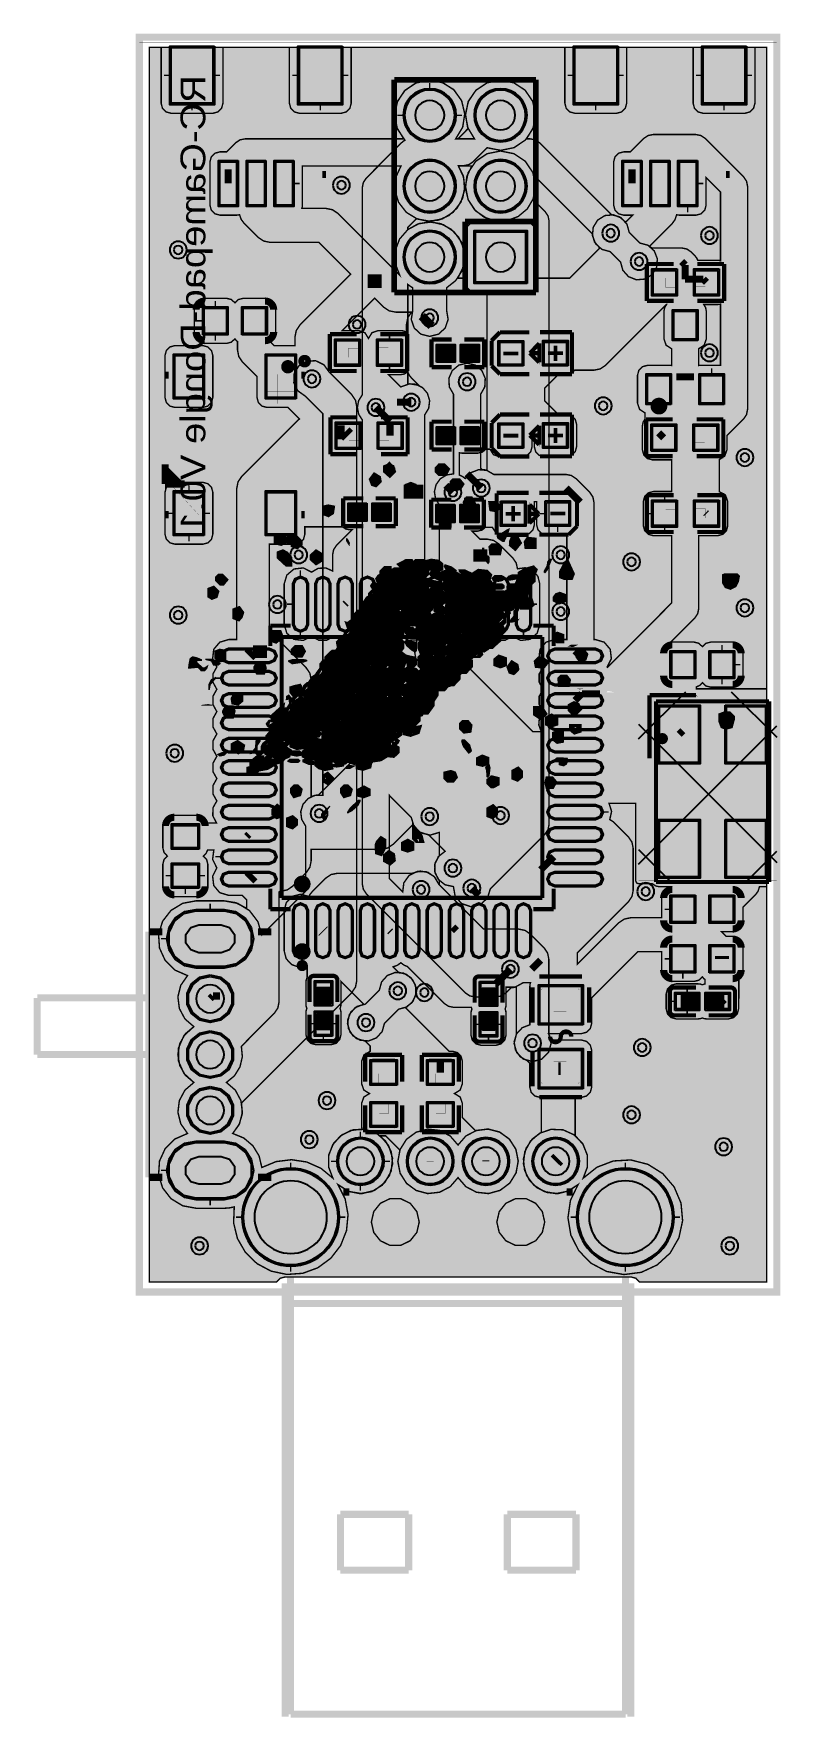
# Model space of a CAD drawing. Header units: millimetres. Extents: x -15.2 to 11.6, y -15.2 to 45.2.
import ezdxf
from ezdxf.enums import TextEntityAlignment as Align

# ---------------------------------------------------------------- set-up
doc = ezdxf.new("R2010")
doc.units = ezdxf.units.MM
doc.header["$MEASUREMENT"] = 0
for name, color, linetype, true_color in [('Board-Outline-Layer', 7, 'Continuous', 0xff00ff), ('Bottom-Layer', 7, 'Continuous', 0x0000ff), ('Bottom-Paste-Mask-Layer', 7, 'Continuous', 0x800000), ('Bottom-Silkscreen-Layer', 7, 'Continuous', 0x66cc33), ('Bottom-Solder-Mask-Layer', 7, 'Continuous', 0xaa00ff), ('Document-Layer', 7, 'Continuous', 0xffffff), ('Hole-Layer', 7, 'Continuous', 0x222222), ('Multi-Layer', 7, 'Continuous', 0xc0c0c0), ('Top-Layer', 7, 'Continuous', 0xff0000), ('Top-Paste-Mask-Layer', 7, 'Continuous', 0x808080), ('Top-Silkscreen-Layer', 7, 'Continuous', 0xffcc00), ('Top-Solder-Mask-Layer', 7, 'Continuous', 0x800080)]:
    doc.layers.add(name, color=color, linetype=linetype, true_color=true_color)
doc.styles.get("Standard").update_dxf_attribs({"font": 'arial.ttf'})

msp = doc.modelspace()

# ---------------------------------------------------------------- texts
at = {"layer": 'Bottom-Silkscreen-Layer', "text_generation_flag": 2, "width": 1.1}
msp.add_text('RC-Gamepad-Dongle V0.1', height=0.889, rotation=90, dxfattribs=at).set_placement((-8.796, 43.721), align=Align.BOTTOM_LEFT)

# ---------------------------------------------------------------- hatches: boundary and pattern name
at = {"layer": 'Bottom-Layer'}
for points in [[(-11.072, 44.727), (11.072, 44.727), (11.072, 0.485), (6.512, 0.485), (6.381, 0.619), (6.2, 0.668), (-6.2, 0.668), (-6.381, 0.619), (-6.512, 0.485), (-11.072, 0.485)], [(0.266, 10.842), (0.424, 10.737), (0.609, 10.7), (1.371, 10.7), (1.557, 10.737), (1.714, 10.842), (1.903, 11.03), (1.998, 11.04), (2.091, 11.064), (2.091, 9.364), (2.011, 9.034), (2.104, 8.709), (2.346, 8.471), (2.674, 8.385), (3.002, 8.471), (3.244, 8.709), (3.337, 9.034), (3.257, 9.364), (3.257, 12.048), (3.213, 12.271), (3.086, 12.46), (2.586, 12.96), (2.397, 13.087), (2.174, 13.131), (0.916, 13.131), (-0.69, 14.737), (-0.857, 15.017), (-1.137, 15.184), (-1.463, 15.197), (-1.755, 15.053), (-1.944, 14.788), (-1.984, 14.464), (-2.461, 14.942), (-2.461, 17.921), (-1.679, 17.138), (-1.579, 16.811), (-1.33, 16.578), (-0.997, 16.499), (-0.669, 16.596), (-0.669, 15.77), (-0.822, 15.502), (-0.836, 15.193), (-0.708, 14.912), (-0.468, 14.719), (-0.166, 14.655), (-0.104, 14.312), (0.124, 14.048), (0.454, 13.935), (0.796, 14.006), (1.054, 14.24), (1.158, 14.574), (3.124, 16.54), (3.229, 16.697), (3.266, 16.883), (3.266, 38.494), (3.229, 38.68), (3.124, 38.837), (2.688, 39.273), (2.782, 39.754), (2.685, 40.235), (2.412, 40.642), (2.004, 40.914), (1.523, 41.009), (1.042, 40.913), (0.634, 40.641), (0.362, 40.233), (0.266, 39.752), (0.361, 39.271), (0.633, 38.863), (1.04, 38.59), (1.521, 38.493), (2.002, 38.587), (2.12, 38.469), (0.624, 38.469), (0.445, 38.421), (0.314, 38.29), (0.266, 38.111), (0.266, 36.311), (0.314, 36.132), (0.445, 36.001), (0.624, 35.953), (1.039, 35.953), (1.039, 29.565), (0.948, 29.588), (0.855, 29.598), (0.809, 29.644), (0.809, 32.293), (0.96, 32.558), (0.976, 32.863), (0.855, 33.142), (0.621, 33.338), (0.324, 33.408), (0.027, 33.338), (-0.207, 33.142), (-0.329, 32.863), (-0.313, 32.558), (-0.161, 32.293), (-0.161, 29.443), (-0.417, 29.401), (-0.637, 29.265), (-0.788, 29.055), (-0.847, 28.804), (-0.806, 28.548), (-0.669, 28.328), (-0.669, 23.734), (-0.78, 23.768), (-0.894, 23.782), (-1.194, 24.082), (-1.194, 31.557), (-1.052, 31.793), (-1.018, 32.066), (-1.098, 32.329), (-1.277, 32.537), (-1.526, 32.654), (-1.801, 32.661), (-1.801, 36.228), (-1.715, 36.165), (-1.624, 36.11), (-1.624, 35.295), (-1.677, 34.975), (-1.571, 34.667), (-1.331, 34.447), (-1.016, 34.368), (-0.701, 34.447), (-0.461, 34.667), (-0.355, 34.975), (-0.408, 35.295), (-0.408, 36.11), (-0.083, 36.367), (0.141, 36.716), (0.239, 37.119), (0.201, 37.532), (0.03, 37.91), (-0.254, 38.212), (-0.621, 38.406), (-1.03, 38.469), (-1.439, 38.396), (-1.801, 38.194), (-1.801, 38.28), (-1.494, 38.587), (-1.1, 38.496), (-0.698, 38.534), (-0.328, 38.698), (-0.03, 38.97), (0.167, 39.323), (0.242, 39.72), (0.187, 40.12), (0.008, 40.483), (0.201, 40.483), (0.386, 40.52), (0.544, 40.625), (1.046, 41.127), (1.527, 41.033), (2.008, 41.13), (2.415, 41.403), (2.687, 41.811), (2.782, 42.292), (2.686, 42.773), (2.414, 43.181), (2.006, 43.453), (1.525, 43.549), (1.044, 43.454), (0.636, 43.182), (0.363, 42.775), (0.266, 42.294), (0.36, 41.813), (0, 41.453), (-0.078, 41.453), (0.17, 41.871), (0.241, 42.351), (0.124, 42.822), (-0.162, 43.215), (-0.575, 43.469), (-1.054, 43.549), (-1.528, 43.441), (-1.925, 43.161), (-2.187, 42.752), (-2.274, 42.275), (-2.174, 41.799), (-1.902, 41.398), (-1.964, 41.359), (-2.02, 41.311), (-3.29, 40.041), (-3.395, 39.883), (-3.432, 39.698), (-3.432, 32.276), (-3.564, 32.067), (-3.61, 31.824), (-3.564, 31.581), (-3.432, 31.372), (-3.432, 14.741), (-3.395, 14.555), (-3.29, 14.398)], [(-1.916, 42.291, 1), (-0.116, 42.291, 1)], [(0.624, 42.291, 1), (2.424, 42.291, 1)], [(-1.916, 39.751, 1), (-0.116, 39.751, 1)], [(0.624, 39.751, 1), (2.424, 39.751, 1)], [(5.83, 37.028), (5.911, 36.734), (6.115, 36.507), (6.398, 36.395), (6.702, 36.422), (6.962, 36.583), (7.122, 36.842), (7.149, 37.146), (7.038, 37.43), (6.81, 37.634), (6.516, 37.714), (6.14, 38.091), (6.059, 38.385), (5.855, 38.612), (5.571, 38.724), (5.268, 38.697), (5.008, 38.536), (4.848, 38.277), (4.821, 37.973), (4.932, 37.689), (5.159, 37.485), (5.454, 37.405)], [(-1.916, 37.211, 1), (-0.116, 37.211, 1)], [(2.424, 36.311), (0.624, 36.311), (0.624, 38.111), (2.424, 38.111)], [(-4.847, 17.927), (-5.124, 17.925), (-5.376, 17.81), (-5.559, 17.602), (-5.641, 17.338), (-5.608, 17.063), (-5.466, 16.825), (-5.466, 14.492), (-7.038, 12.92), (-7.177, 13.397), (-7.478, 13.793), (-7.901, 14.053), (-8.39, 14.144), (-9.39, 14.144), (-9.873, 14.055), (-10.294, 13.8), (-10.595, 13.412), (-10.739, 12.942), (-10.706, 12.452), (-10.501, 12.005), (-10.15, 11.661), (-9.7, 11.464), (-9.943, 11.117), (-10.046, 10.707), (-9.994, 10.286), (-9.795, 9.913), (-9.474, 9.636), (-9.829, 9.314), (-10.023, 8.876), (-10.023, 8.396), (-9.829, 7.958), (-9.474, 7.636), (-9.795, 7.359), (-9.994, 6.986), (-10.046, 6.565), (-9.943, 6.155), (-9.7, 5.808), (-10.15, 5.611), (-10.501, 5.267), (-10.706, 4.82), (-10.739, 4.33), (-10.595, 3.86), (-10.294, 3.472), (-9.873, 3.217), (-9.39, 3.128), (-8.39, 3.128), (-8.206, 3.14), (-8.025, 3.178), (-8.048, 2.603), (-7.911, 2.045), (-7.624, 1.546), (-7.211, 1.146), (-6.704, 0.876), (-6.141, 0.757), (-5.568, 0.798), (-5.028, 0.996), (-4.564, 1.336), (-4.212, 1.79), (-4, 2.325), (-3.944, 2.897), (-4.048, 3.462), (-4.305, 3.977), (-3.942, 3.739), (-3.517, 3.652), (-3.09, 3.727), (-2.72, 3.954), (-2.46, 4.301), (-2.346, 4.719), (-2.393, 5.15), (-2.596, 5.534), (-2.925, 5.815), (-3.335, 5.956), (-3.769, 5.937), (-4.164, 5.759), (-4.467, 5.448), (-4.634, 5.048), (-4.642, 4.614), (-4.489, 4.208), (-4.918, 4.561), (-5.424, 4.786), (-5.973, 4.868), (-6.523, 4.801), (-7.036, 4.589), (-7.135, 5.005), (-7.358, 5.369), (-7.684, 5.646), (-8.08, 5.808), (-7.849, 6.129), (-7.739, 6.508), (-7.763, 6.903), (-3.809, 10.857), (-3.677, 11.054), (-3.631, 11.287), (-3.631, 31.846), (-3.677, 32.078), (-3.809, 32.276), (-4.622, 33.089), (-4.812, 33.353), (-5.104, 33.495), (-5.429, 33.481), (-5.708, 33.314), (-5.875, 33.035), (-5.888, 32.711), (-5.746, 32.418), (-5.482, 32.229), (-4.847, 31.594)], [(-8.39, 13.786), (-7.956, 13.687), (-7.608, 13.41), (-7.415, 13.009), (-7.415, 12.564), (-7.608, 12.163), (-7.956, 11.885), (-8.39, 11.786), (-9.39, 11.786), (-9.824, 11.885), (-10.172, 12.163), (-10.365, 12.564), (-10.365, 13.009), (-10.172, 13.41), (-9.824, 13.687), (-9.39, 13.786)], [(-1.69, 11.391), (-1.95, 11.551), (-2.254, 11.578), (-2.537, 11.467), (-2.741, 11.24), (-2.822, 10.945), (-3.325, 10.442), (-3.62, 10.361), (-3.847, 10.157), (-3.958, 9.874), (-3.931, 9.57), (-3.771, 9.31), (-3.511, 9.15), (-3.208, 9.123), (-2.924, 9.234), (-2.72, 9.461), (-2.639, 9.756), (-2.136, 10.259), (-1.841, 10.34), (-1.614, 10.544), (-1.503, 10.828), (-1.53, 11.131)], [(-8.89, 11.436), (-8.543, 11.357), (-8.265, 11.135), (-8.11, 10.814), (-8.11, 10.458), (-8.265, 10.137), (-8.543, 9.915), (-8.89, 9.836), (-8.89, 9.836), (-9.237, 9.915), (-9.515, 10.137), (-9.67, 10.458), (-9.67, 10.814), (-9.515, 11.135), (-9.237, 11.357), (-8.89, 11.436)], [(-8.89, 9.436), (-8.543, 9.357), (-8.265, 9.135), (-8.11, 8.814), (-8.11, 8.458), (-8.265, 8.137), (-8.543, 7.915), (-8.89, 7.836), (-8.89, 7.836), (-9.237, 7.915), (-9.515, 8.137), (-9.67, 8.458), (-9.67, 8.814), (-9.515, 9.135), (-9.237, 9.357), (-8.89, 9.436)], [(-8.89, 7.436), (-8.543, 7.357), (-8.265, 7.135), (-8.11, 6.814), (-8.11, 6.458), (-8.265, 6.137), (-8.543, 5.915), (-8.89, 5.836), (-8.89, 5.836), (-9.237, 5.915), (-9.515, 6.137), (-9.67, 6.458), (-9.67, 6.814), (-9.515, 7.135), (-9.237, 7.357), (-8.89, 7.436)], [(-8.39, 5.486), (-7.956, 5.387), (-7.608, 5.109), (-7.415, 4.708), (-7.415, 4.263), (-7.608, 3.862), (-7.956, 3.585), (-8.39, 3.486), (-9.39, 3.486), (-9.824, 3.585), (-10.172, 3.862), (-10.365, 4.263), (-10.365, 4.708), (-10.172, 5.109), (-9.824, 5.387), (-9.39, 5.486)], [(-4.3, 4.81, 1), (-2.7, 4.81, 1)], [(2.158, 4.81), (2.078, 5.232), (1.85, 5.597), (1.505, 5.852), (1.09, 5.965), (0.663, 5.918), (0.282, 5.719), (0, 5.394), (-0.282, 5.719), (-0.663, 5.918), (-1.09, 5.965), (-1.505, 5.852), (-1.85, 5.597), (-2.078, 5.232), (-2.158, 4.81), (-2.078, 4.388), (-1.85, 4.024), (-1.505, 3.768), (-1.09, 3.655), (-0.663, 3.702), (-0.282, 3.901), (0, 4.226), (0.282, 3.901), (0.663, 3.702), (1.09, 3.655), (1.505, 3.768), (1.85, 4.024), (2.078, 4.388)], [(-1.8, 4.81, 1), (-0.2, 4.81, 1)], [(0.2, 4.81, 1), (1.8, 4.81, 1)], [(7.607, 1.524), (7.921, 2.07), (8.054, 2.685), (7.996, 3.312), (7.751, 3.892), (7.342, 4.37), (6.808, 4.703), (6.198, 4.859), (5.57, 4.823), (4.982, 4.599), (4.489, 4.207), (4.641, 4.613), (4.633, 5.047), (4.467, 5.448), (4.164, 5.759), (3.769, 5.937), (3.335, 5.956), (2.925, 5.815), (2.595, 5.533), (2.393, 5.15), (2.345, 4.719), (2.46, 4.3), (2.72, 3.953), (3.09, 3.727), (3.518, 3.652), (3.942, 3.74), (4.305, 3.978), (4.032, 3.411), (3.942, 2.788), (4.045, 2.167), (4.331, 1.606), (4.773, 1.158), (5.329, 0.864), (5.949, 0.753), (6.573, 0.833), (7.143, 1.099)], [(2.7, 4.81, 1), (4.3, 4.81, 1)], [(-7.7, 2.81, 1), (-4.3, 2.81, 1)], [(4.3, 2.81, 1), (7.7, 2.81, 1)], [(-3.108, 2.635), (-3.023, 2.263), (-2.785, 1.964), (-2.441, 1.798), (-2.059, 1.798), (-1.715, 1.964), (-1.477, 2.263), (-1.392, 2.635), (-1.477, 3.007), (-1.715, 3.306), (-2.059, 3.472), (-2.441, 3.472), (-2.785, 3.306), (-3.023, 3.007)], [(1.392, 2.635), (1.477, 2.263), (1.715, 1.964), (2.059, 1.798), (2.441, 1.798), (2.785, 1.964), (3.023, 2.263), (3.108, 2.635), (3.023, 3.007), (2.785, 3.306), (2.441, 3.472), (2.059, 3.472), (1.715, 3.306), (1.477, 3.007)]]:
    msp.add_hatch(color=256, dxfattribs=at).paths.add_polyline_path(points)
at = {"layer": 'Bottom-Paste-Mask-Layer'}
for points in [[(-1.916, 42.291, 1), (-0.116, 42.291, 1)], [(0.624, 42.291, 1), (2.424, 42.291, 1)], [(-1.916, 39.751, 1), (-0.116, 39.751, 1)], [(0.624, 39.751, 1), (2.424, 39.751, 1)], [(-1.916, 37.211, 1), (-0.116, 37.211, 1)], [(2.424, 36.311), (0.624, 36.311), (0.624, 38.111), (2.424, 38.111)], [(-8.39, 13.786), (-7.956, 13.687), (-7.608, 13.41), (-7.415, 13.009), (-7.415, 12.564), (-7.608, 12.163), (-7.956, 11.885), (-8.39, 11.786), (-9.39, 11.786), (-9.824, 11.885), (-10.172, 12.163), (-10.365, 12.564), (-10.365, 13.009), (-10.172, 13.41), (-9.824, 13.687), (-9.39, 13.786)], [(-8.89, 11.436), (-8.543, 11.357), (-8.265, 11.135), (-8.11, 10.814), (-8.11, 10.458), (-8.265, 10.137), (-8.543, 9.915), (-8.89, 9.836), (-8.89, 9.836), (-9.237, 9.915), (-9.515, 10.137), (-9.67, 10.458), (-9.67, 10.814), (-9.515, 11.135), (-9.237, 11.357), (-8.89, 11.436)], [(-8.89, 9.436), (-8.543, 9.357), (-8.265, 9.135), (-8.11, 8.814), (-8.11, 8.458), (-8.265, 8.137), (-8.543, 7.915), (-8.89, 7.836), (-8.89, 7.836), (-9.237, 7.915), (-9.515, 8.137), (-9.67, 8.458), (-9.67, 8.814), (-9.515, 9.135), (-9.237, 9.357), (-8.89, 9.436)], [(-8.89, 7.436), (-8.543, 7.357), (-8.265, 7.135), (-8.11, 6.814), (-8.11, 6.458), (-8.265, 6.137), (-8.543, 5.915), (-8.89, 5.836), (-8.89, 5.836), (-9.237, 5.915), (-9.515, 6.137), (-9.67, 6.458), (-9.67, 6.814), (-9.515, 7.135), (-9.237, 7.357), (-8.89, 7.436)], [(-8.39, 5.486), (-7.956, 5.387), (-7.608, 5.109), (-7.415, 4.708), (-7.415, 4.263), (-7.608, 3.862), (-7.956, 3.585), (-8.39, 3.486), (-9.39, 3.486), (-9.824, 3.585), (-10.172, 3.862), (-10.365, 4.263), (-10.365, 4.708), (-10.172, 5.109), (-9.824, 5.387), (-9.39, 5.486)], [(-4.3, 4.81, 1), (-2.7, 4.81, 1)], [(-1.8, 4.81, 1), (-0.2, 4.81, 1)], [(0.2, 4.81, 1), (1.8, 4.81, 1)], [(2.7, 4.81, 1), (4.3, 4.81, 1)], [(-7.7, 2.81, 1), (-4.3, 2.81, 1)], [(4.3, 2.81, 1), (7.7, 2.81, 1)]]:
    msp.add_hatch(color=256, dxfattribs=at).paths.add_polyline_path(points)
at = {"layer": 'Bottom-Silkscreen-Layer'}
for points in [[(6.687, 30.39), (6.742, 30.545), (6.855, 30.646), (6.969, 30.747), (7.095, 30.783), (7.22, 30.818), (7.32, 30.799), (7.42, 30.78), (7.519, 30.694), (7.617, 30.607), (7.684, 30.492), (7.751, 30.376), (7.839, 30.103), (7.928, 29.829), (7.998, 29.745), (8.069, 29.661), (8.134, 29.661), (8.199, 29.661), (8.271, 29.748), (8.344, 29.834), (8.361, 29.904), (8.379, 29.973), (8.365, 30.092), (8.352, 30.211), (8.25, 30.438), (8.148, 30.664), (8.148, 30.705), (8.148, 30.746), (8.256, 30.779), (8.364, 30.811), (8.409, 30.811), (8.453, 30.811), (8.522, 30.72), (8.591, 30.629), (8.64, 30.462), (8.688, 30.294), (8.69, 30.041), (8.691, 29.788), (8.654, 29.675), (8.616, 29.563), (8.543, 29.458), (8.47, 29.353), (8.331, 29.283), (8.193, 29.213), (8.085, 29.213), (7.978, 29.213), (7.884, 29.252), (7.791, 29.291), (7.714, 29.391), (7.638, 29.492), (7.528, 29.802), (7.419, 30.112), (7.376, 30.197), (7.332, 30.281), (7.257, 30.309), (7.183, 30.338), (7.12, 30.322), (7.057, 30.306), (7.028, 30.201), (6.999, 30.096), (6.998, 29.926), (6.998, 29.756), (7.042, 29.608), (7.086, 29.46), (7.072, 29.422), (7.057, 29.385), (6.953, 29.356), (6.848, 29.327), (6.786, 29.342), (6.725, 29.357), (6.689, 29.432), (6.653, 29.507), (6.643, 29.872), (6.633, 30.236)], [(-9.533, 24.061), (-9.475, 24.362), (-9.333, 24.362), (-9.191, 24.361), (-8.722, 24.334), (-8.253, 24.307), (-8.091, 24.25), (-7.93, 24.193), (-7.852, 24.209), (-7.775, 24.226), (-7.733, 24.286), (-7.691, 24.346), (-7.691, 24.398), (-7.691, 24.449), (-7.765, 24.518), (-7.84, 24.586), (-7.952, 24.586), (-8.065, 24.586), (-8.118, 24.539), (-8.17, 24.491), (-8.498, 24.465), (-8.827, 24.438), (-9.07, 24.458), (-9.313, 24.479), (-9.361, 24.514), (-9.408, 24.549), (-9.39, 24.607), (-9.371, 24.666), (-9.281, 24.699), (-9.191, 24.732), (-8.456, 24.763), (-7.721, 24.793), (-7.39, 24.469), (-7.06, 24.146), (-6.964, 24.097), (-6.869, 24.048), (-6.544, 24.027), (-6.219, 24.006), (-6.121, 23.953), (-6.023, 23.899), (-5.303, 23.899), (-4.582, 23.899), (-4.55, 23.932), (-4.517, 23.965), (-4.639, 23.98), (-4.762, 23.995), (-5.333, 24.011), (-5.904, 24.028), (-6.062, 24.083), (-6.219, 24.139), (-6.486, 24.155), (-6.752, 24.171), (-6.85, 24.201), (-6.948, 24.231), (-7.302, 24.577), (-7.655, 24.924), (-7.806, 24.91), (-7.958, 24.896), (-8.637, 24.881), (-9.317, 24.865), (-9.317, 24.911), (-9.317, 24.957), (-9.187, 25.255), (-9.058, 25.554), (-8.809, 26.051), (-8.56, 26.549), (-8.469, 26.549), (-8.378, 26.549), (-7.593, 26.519), (-6.808, 26.488), (-6.063, 25.745), (-5.318, 25.002), (-4.63, 25.012), (-3.943, 25.021), (-3.9, 25.057), (-3.857, 25.093), (-3.843, 25.145), (-3.829, 25.197), (-3.871, 25.284), (-3.914, 25.371), (-4.003, 25.426), (-4.093, 25.482), (-4.255, 25.501), (-4.417, 25.52), (-4.468, 25.575), (-4.52, 25.63), (-4.746, 25.653), (-4.973, 25.676), (-5.09, 25.741), (-5.207, 25.806), (-5.275, 25.939), (-5.343, 26.071), (-5.366, 26.398), (-5.388, 26.724), (-5.42, 26.756), (-5.452, 26.787), (-5.492, 26.733), (-5.533, 26.679), (-5.532, 26.607), (-5.531, 26.535), (-5.504, 26.325), (-5.476, 26.114), (-5.434, 25.985), (-5.391, 25.856), (-5.293, 25.742), (-5.196, 25.628), (-5.077, 25.586), (-4.958, 25.543), (-4.762, 25.526), (-4.566, 25.508), (-4.516, 25.494), (-4.467, 25.48), (-4.467, 25.44), (-4.467, 25.401), (-4.544, 25.379), (-4.622, 25.358), (-4.818, 25.361), (-5.014, 25.363), (-5.112, 25.413), (-5.21, 25.464), (-5.38, 25.636), (-5.549, 25.808), (-5.601, 25.918), (-5.652, 26.027), (-5.673, 26.216), (-5.694, 26.405), (-5.752, 26.498), (-5.809, 26.591), (-5.899, 26.675), (-5.988, 26.759), (-6.069, 26.869), (-6.149, 26.978), (-6.149, 27.084), (-6.149, 27.191), (-6.212, 27.234), (-6.274, 27.278), (-6.354, 27.278), (-6.433, 27.278), (-6.489, 27.248), (-6.545, 27.219), (-6.571, 27.15), (-6.597, 27.082), (-6.57, 27.013), (-6.544, 26.944), (-6.391, 26.872), (-6.237, 26.799), (-6.095, 26.672), (-5.954, 26.544), (-5.895, 26.462), (-5.836, 26.379), (-5.797, 26.156), (-5.758, 25.932), (-5.717, 25.851), (-5.675, 25.771), (-5.463, 25.545), (-5.25, 25.319), (-5.127, 25.272), (-5.004, 25.225), (-4.766, 25.235), (-4.527, 25.245), (-4.468, 25.308), (-4.409, 25.371), (-4.263, 25.371), (-4.117, 25.371), (-4.019, 25.322), (-3.921, 25.273), (-3.921, 25.217), (-3.921, 25.161), (-4.061, 25.143), (-4.201, 25.124), (-4.715, 25.122), (-5.23, 25.119), (-6.047, 25.921), (-6.864, 26.724), (-7.159, 26.707), (-7.453, 26.69), (-7.922, 26.671), (-8.391, 26.653), (-8.409, 26.699), (-8.426, 26.746), (-8.306, 26.907), (-8.186, 27.068), (-7.956, 27.335), (-7.725, 27.601), (-7.393, 27.923), (-7.06, 28.246), (-6.702, 28.533), (-6.344, 28.821), (-6.233, 28.89), (-6.122, 28.96), (-6.09, 28.96), (-6.058, 28.96), (-6.079, 28.297), (-6.099, 27.633), (-5.663, 27.208), (-5.228, 26.783), (-5.21, 26.714), (-5.193, 26.645), (-5.222, 26.568), (-5.252, 26.491), (-5.224, 26.297), (-5.197, 26.104), (-5.15, 26.004), (-5.102, 25.905), (-5.016, 25.878), (-4.93, 25.851), (-4.762, 25.822), (-4.594, 25.793), (-4.398, 25.786), (-4.203, 25.778), (-4.192, 25.83), (-4.182, 25.882), (-4.209, 25.909), (-4.236, 25.936), (-4.589, 25.957), (-4.942, 25.977), (-4.999, 26.029), (-5.056, 26.081), (-5.056, 26.142), (-5.056, 26.204), (-4.958, 26.293), (-4.86, 26.382), (-4.86, 26.433), (-4.86, 26.483), (-4.954, 26.615), (-5.048, 26.748), (-5.487, 27.207), (-5.925, 27.666), (-5.925, 28.321), (-5.925, 28.976), (-5.879, 29.041), (-5.834, 29.107), (-5.74, 29.146), (-5.647, 29.185), (-5.632, 29.185), (-5.617, 29.185), (-5.619, 28.785), (-5.622, 28.386), (-5.64, 28.056), (-5.659, 27.726), (-5.16, 27.229), (-4.661, 26.731), (-4.602, 26.638), (-4.544, 26.544), (-4.521, 26.319), (-4.499, 26.094), (-4.481, 26.077), (-4.464, 26.06), (-4.438, 26.101), (-4.412, 26.142), (-4.412, 26.363), (-4.411, 26.583), (-4.455, 26.674), (-4.498, 26.766), (-4.756, 27.015), (-5.014, 27.265), (-5.229, 27.466), (-5.444, 27.666), (-5.478, 28.377), (-5.511, 29.087), (-5.485, 29.185), (-5.459, 29.283), (-5.349, 29.346), (-5.238, 29.408), (-5.203, 29.409), (-5.168, 29.409), (-5.171, 29.052), (-5.174, 28.694), (-5.192, 28.25), (-5.21, 27.805), (-4.643, 27.246), (-4.075, 26.688), (-4.075, 26.337), (-4.075, 25.985), (-4.043, 25.857), (-4.01, 25.729), (-3.857, 25.578), (-3.704, 25.427), (-3.679, 25.427), (-3.654, 25.427), (-3.654, 25.457), (-3.654, 25.487), (-3.686, 25.548), (-3.717, 25.61), (-3.802, 25.7), (-3.887, 25.789), (-3.905, 25.91), (-3.923, 26.03), (-3.9, 26.353), (-3.876, 26.675), (-4.48, 27.264), (-5.085, 27.853), (-5.056, 28.582), (-5.027, 29.311), (-5.01, 29.389), (-4.993, 29.466), (-4.921, 29.523), (-4.849, 29.58), (-4.791, 29.572), (-4.734, 29.563), (-4.726, 29.255), (-4.717, 28.946), (-4.747, 28.653), (-4.776, 28.361), (-4.832, 28.253), (-4.888, 28.146), (-4.888, 28.116), (-4.888, 28.086), (-4.699, 27.889), (-4.509, 27.692), (-4.235, 27.471), (-3.961, 27.25), (-3.907, 27.25), (-3.853, 27.25), (-3.82, 27.189), (-3.787, 27.127), (-3.768, 26.551), (-3.75, 25.974), (-3.703, 25.887), (-3.657, 25.8), (-3.584, 25.752), (-3.511, 25.704), (-3.468, 25.713), (-3.426, 25.722), (-3.493, 25.821), (-3.561, 25.921), (-3.596, 26.018), (-3.632, 26.114), (-3.644, 26.605), (-3.656, 27.096), (-3.671, 27.217), (-3.687, 27.339), (-3.771, 27.368), (-3.855, 27.397), (-3.84, 27.454), (-3.826, 27.511), (-3.877, 27.577), (-3.929, 27.642), (-3.976, 27.836), (-4.024, 28.03), (-4.08, 28.09), (-4.136, 28.15), (-4.18, 28.142), (-4.223, 28.133), (-4.252, 28.087), (-4.282, 28.04), (-4.249, 27.93), (-4.216, 27.821), (-4.102, 27.644), (-3.988, 27.468), (-4.004, 27.452), (-4.02, 27.436), (-4.19, 27.602), (-4.36, 27.769), (-4.4, 27.845), (-4.44, 27.922), (-4.422, 28.077), (-4.403, 28.233), (-4.466, 28.3), (-4.528, 28.366), (-4.553, 28.474), (-4.578, 28.582), (-4.578, 29.059), (-4.579, 29.535), (-4.543, 29.605), (-4.508, 29.675), (-4.405, 29.684), (-4.302, 29.693), (-4.284, 29.597), (-4.266, 29.5), (-4.29, 28.992), (-4.313, 28.483), (-3.858, 28.028), (-3.402, 27.573), (-3.402, 27.363), (-3.402, 27.152), (-3.384, 26.71), (-3.365, 26.269), (-3.325, 26.326), (-3.285, 26.384), (-3.21, 26.375), (-3.136, 26.367), (-3.136, 26.283), (-3.136, 26.199), (-3.241, 26.199), (-3.347, 26.199), (-3.332, 26.161), (-3.318, 26.124), (-3.318, 26.112), (-3.318, 26.1), (-3.207, 26.1), (-3.096, 26.1), (-3.065, 26.158), (-3.035, 26.215), (-3.006, 27.003), (-2.976, 27.791), (-3.357, 28.173), (-3.739, 28.555), (-3.737, 28.947), (-3.736, 29.339), (-3.714, 29.615), (-3.691, 29.891), (-3.652, 29.916), (-3.612, 29.941), (-3.594, 29.941), (-3.576, 29.942), (-3.545, 29.854), (-3.514, 29.765), (-3.514, 29.177), (-3.514, 28.589), (-3.205, 28.295), (-2.896, 28), (-2.863, 27.941), (-2.83, 27.881), (-2.824, 27.236), (-2.819, 26.591), (-2.791, 26.479), (-2.764, 26.367), (-2.761, 26.495), (-2.757, 26.622), (-2.716, 26.677), (-2.675, 26.731), (-2.674, 27.211), (-2.673, 27.691), (-2.691, 27.823), (-2.709, 27.954), (-2.985, 28.247), (-3.26, 28.54), (-3.304, 28.687), (-3.348, 28.834), (-3.365, 29.313), (-3.383, 29.792), (-3.365, 29.861), (-3.348, 29.93), (-3.219, 29.964), (-3.09, 29.999), (-3.06, 29.981), (-3.031, 29.962), (-3.044, 29.749), (-3.057, 29.535), (-3.121, 29.406), (-3.185, 29.277), (-3.111, 29.093), (-3.038, 28.909), (-3.037, 28.844), (-3.036, 28.778), (-2.983, 28.661), (-2.93, 28.544), (-2.721, 28.325), (-2.511, 28.105), (-2.499, 27.32), (-2.486, 26.535), (-2.461, 26.479), (-2.437, 26.423), (-2.416, 26.535), (-2.396, 26.647), (-2.395, 27.419), (-2.393, 28.191), (-2.577, 28.372), (-2.762, 28.554), (-2.83, 28.686), (-2.898, 28.818), (-2.898, 28.916), (-2.898, 29.013), (-2.844, 29.03), (-2.791, 29.046), (-2.775, 29.109), (-2.758, 29.171), (-2.758, 29.245), (-2.757, 29.32), (-2.827, 29.456), (-2.897, 29.591), (-2.924, 29.786), (-2.951, 29.98), (-2.936, 30.003), (-2.922, 30.026), (-2.235, 30.026), (-1.547, 30.026), (-1.562, 29.921), (-1.577, 29.816), (-1.595, 29.622), (-1.613, 29.429), (-1.653, 29.317), (-1.692, 29.206), (-1.79, 29.097), (-1.888, 28.988), (-1.888, 28.888), (-1.888, 28.789), (-1.92, 28.727), (-1.952, 28.666), (-2.045, 28.563), (-2.138, 28.459), (-2.169, 28.341), (-2.201, 28.223), (-2.192, 27.402), (-2.183, 26.582), (-2.162, 26.561), (-2.141, 26.54), (-2.123, 26.558), (-2.104, 26.576), (-2.083, 27.383), (-2.061, 28.189), (-2.03, 28.294), (-1.998, 28.398), (-1.931, 28.478), (-1.863, 28.559), (-1.697, 28.647), (-1.531, 28.736), (-1.495, 28.822), (-1.459, 28.909), (-1.474, 29.376), (-1.49, 29.844), (-1.471, 29.914), (-1.452, 29.984), (-1.377, 29.993), (-1.303, 30.001), (-1.256, 29.93), (-1.209, 29.858), (-1.181, 29.297), (-1.152, 28.736), (-1.184, 28.577), (-1.215, 28.419), (-1.353, 28.273), (-1.491, 28.128), (-1.51, 28.002), (-1.529, 27.877), (-1.519, 27.257), (-1.51, 26.638), (-1.489, 26.617), (-1.468, 26.596), (-1.449, 26.615), (-1.43, 26.633), (-1.411, 27.285), (-1.391, 27.937), (-1.358, 28.02), (-1.325, 28.103), (-1.202, 28.234), (-1.079, 28.365), (-1.059, 28.473), (-1.039, 28.58), (-1.056, 29.264), (-1.072, 29.948), (-0.941, 29.928), (-0.809, 29.909), (-0.501, 29.829), (-0.192, 29.749), (0.116, 29.634), (0.424, 29.519), (0.618, 29.446), (0.811, 29.373), (0.792, 28.868), (0.773, 28.363), (0.743, 28.24), (0.712, 28.118), (0.511, 27.887), (0.31, 27.657), (0.031, 27.31), (-0.248, 26.963), (-0.325, 26.849), (-0.403, 26.734), (-0.403, 26.629), (-0.403, 26.524), (-0.378, 26.509), (-0.354, 26.494), (-0.313, 26.543), (-0.272, 26.591), (-0.199, 26.717), (-0.125, 26.843), (0.016, 26.979), (0.158, 27.114), (0.174, 27.189), (0.19, 27.264), (0.212, 27.306), (0.234, 27.348), (0.291, 27.357), (0.347, 27.365), (0.365, 27.319), (0.383, 27.272), (0.352, 27.157), (0.321, 27.041), (0.237, 26.875), (0.154, 26.71), (0.055, 26.608), (-0.044, 26.507), (0.004, 26.497), (0.052, 26.488), (0.152, 26.569), (0.253, 26.65), (0.307, 26.723), (0.36, 26.795), (0.385, 26.925), (0.409, 27.056), (0.491, 27.174), (0.574, 27.292), (1.006, 27.745), (1.439, 28.198), (1.475, 28.286), (1.511, 28.374), (1.448, 28.441), (1.384, 28.509), (1.364, 28.723), (1.343, 28.937), (1.313, 28.966), (1.284, 28.995), (1.254, 28.887), (1.224, 28.778), (1.223, 28.694), (1.222, 28.61), (1.153, 28.47), (1.084, 28.33), (1.084, 28.231), (1.083, 28.132), (0.979, 27.956), (0.875, 27.78), (0.699, 27.611), (0.523, 27.442), (0.46, 27.451), (0.396, 27.46), (0.388, 27.521), (0.379, 27.581), (0.556, 27.755), (0.733, 27.928), (0.824, 27.999), (0.915, 28.07), (0.915, 28.697), (0.915, 29.325), (0.931, 29.325), (0.946, 29.325), (1.292, 29.125), (1.637, 28.926), (1.655, 28.628), (1.672, 28.33), (1.677, 28.138), (1.681, 27.947), (1.361, 27.623), (1.041, 27.3), (0.919, 27.221), (0.798, 27.142), (0.762, 27.155), (0.726, 27.169), (0.664, 26.908), (0.603, 26.647), (0.521, 26.512), (0.438, 26.377), (0.438, 26.365), (0.438, 26.353), (0.484, 26.353), (0.53, 26.353), (0.624, 26.452), (0.717, 26.551), (0.749, 26.669), (0.78, 26.787), (0.888, 26.928), (0.997, 27.068), (1.404, 27.474), (1.812, 27.88), (1.794, 28.35), (1.775, 28.82), (1.805, 28.82), (1.834, 28.82), (2.012, 28.69), (2.191, 28.559), (2.509, 28.277), (2.828, 27.995), (3.201, 27.602), (3.574, 27.208), (3.638, 27.127), (3.701, 27.046), (3.464, 26.817), (3.228, 26.588), (2.993, 26.444), (2.758, 26.299), (2.527, 26.216), (2.296, 26.132), (2.075, 26.086), (1.854, 26.04), (1.56, 26.038), (1.265, 26.036), (0.985, 26.085), (0.705, 26.134), (0.284, 26.23), (-0.136, 26.325), (-0.543, 26.384), (-0.949, 26.444), (-1.37, 26.429), (-1.79, 26.414), (-2.014, 26.355), (-2.239, 26.295), (-2.414, 26.213), (-2.589, 26.131), (-2.748, 26.026), (-2.907, 25.92), (-3.071, 25.769), (-3.235, 25.617), (-3.404, 25.407), (-3.572, 25.197), (-3.674, 25.039), (-3.775, 24.881), (-4.078, 24.383), (-4.382, 23.885), (-4.598, 23.572), (-4.815, 23.259), (-5.077, 22.925), (-5.338, 22.592), (-5.905, 21.946), (-6.472, 21.301), (-6.697, 21.001), (-6.923, 20.702), (-7.08, 20.448), (-7.237, 20.194), (-7.425, 19.845), (-7.613, 19.497), (-7.816, 19.062), (-8.018, 18.628), (-8.098, 18.425), (-8.177, 18.221), (-8.212, 18.221), (-8.247, 18.221), (-8.344, 18.354), (-8.44, 18.488), (-8.625, 18.802), (-8.811, 19.116), (-8.926, 19.345), (-9.04, 19.573), (-9.024, 19.59), (-9.007, 19.606), (-8.763, 19.617), (-8.518, 19.629), (-8.312, 19.6), (-8.106, 19.571), (-8.058, 19.527), (-8.009, 19.483), (-7.925, 19.483), (-7.841, 19.483), (-7.777, 19.552), (-7.712, 19.62), (-7.708, 19.741), (-7.704, 19.862), (-7.672, 19.918), (-7.641, 19.974), (-7.428, 20.239), (-7.215, 20.504), (-7.215, 20.526), (-7.215, 20.549), (-7.239, 20.549), (-7.264, 20.549), (-7.604, 20.227), (-7.944, 19.905), (-8.03, 19.86), (-8.116, 19.816), (-8.323, 19.776), (-8.531, 19.737), (-8.791, 19.72), (-9.051, 19.704), (-9.089, 19.73), (-9.128, 19.757), (-9.142, 20.007), (-9.156, 20.257), (-9.109, 20.305), (-9.061, 20.352), (-9.034, 20.352), (-9.008, 20.352), (-8.977, 20.286), (-8.947, 20.219), (-8.978, 20.161), (-9.009, 20.104), (-9.009, 20.06), (-9.009, 20.017), (-8.89, 19.954), (-8.771, 19.89), (-8.495, 19.89), (-8.219, 19.89), (-8.181, 19.943), (-8.142, 19.996), (-8.158, 20.023), (-8.175, 20.05), (-8.473, 20.032), (-8.771, 20.014), (-8.812, 20.041), (-8.853, 20.069), (-8.772, 20.099), (-8.691, 20.13), (-8.288, 20.147), (-7.885, 20.165), (-7.34, 20.7), (-6.794, 21.236), (-6.794, 21.272), (-6.794, 21.308), (-6.913, 21.226), (-7.032, 21.144), (-7.378, 20.825), (-7.724, 20.507), (-7.837, 20.415), (-7.951, 20.324), (-8.066, 20.293), (-8.182, 20.261), (-8.42, 20.277), (-8.658, 20.292), (-8.85, 20.355), (-9.041, 20.418), (-9.162, 20.359), (-9.283, 20.3), (-9.3, 20.317), (-9.317, 20.334), (-9.317, 20.396), (-9.317, 20.458), (-9.268, 20.481), (-9.219, 20.503), (-8.574, 20.514), (-7.93, 20.525), (-7.467, 20.982), (-7.004, 21.439), (-6.886, 21.499), (-6.768, 21.558), (-6.676, 21.558), (-6.584, 21.558), (-6.479, 21.588), (-6.374, 21.617), (-6.374, 21.642), (-6.374, 21.668), (-6.465, 21.681), (-6.556, 21.695), (-6.666, 21.71), (-6.775, 21.724), (-6.804, 21.753), (-6.833, 21.782), (-6.803, 21.813), (-6.773, 21.843), (-6.51, 21.866), (-6.248, 21.889), (-6.198, 21.909), (-6.149, 21.929), (-6.149, 21.954), (-6.149, 21.98), (-6.649, 21.974), (-7.148, 21.969), (-7.185, 21.992), (-7.222, 22.014), (-7.175, 22.041), (-7.128, 22.067), (-6.571, 22.09), (-6.015, 22.113), (-5.964, 22.141), (-5.913, 22.17), (-6.01, 22.185), (-6.107, 22.2), (-6.509, 22.212), (-6.91, 22.223), (-6.942, 22.256), (-6.974, 22.288), (-6.926, 22.369), (-6.878, 22.45), (-6.878, 22.497), (-6.878, 22.545), (-6.935, 22.625), (-6.992, 22.704), (-7.05, 22.723), (-7.108, 22.741), (-7.216, 22.654), (-7.325, 22.566), (-7.459, 22.543), (-7.593, 22.52), (-7.887, 22.538), (-8.182, 22.556), (-8.14, 22.575), (-8.098, 22.594), (-7.83, 22.688), (-7.563, 22.782), (-7.386, 22.897), (-7.21, 23.012), (-7.107, 23.027), (-7.004, 23.041), (-6.794, 23.058), (-6.584, 23.075), (-6.267, 23.046), (-5.95, 23.018), (-5.878, 22.961), (-5.805, 22.904), (-5.737, 22.904), (-5.669, 22.904), (-5.587, 22.986), (-5.505, 23.068), (-5.505, 23.127), (-5.505, 23.187), (-5.573, 23.256), (-5.642, 23.325), (-5.744, 23.325), (-5.846, 23.325), (-5.917, 23.268), (-5.989, 23.212), (-6.279, 23.212), (-6.57, 23.212), (-6.57, 23.24), (-6.57, 23.268), (-6.533, 23.268), (-6.496, 23.268), (-6.429, 23.34), (-6.362, 23.411), (-6.216, 23.393), (-6.07, 23.375), (-6.039, 23.434), (-6.007, 23.493), (-5.889, 23.492), (-5.771, 23.492), (-5.627, 23.425), (-5.483, 23.358), (-5.291, 23.229), (-5.098, 23.1), (-5.088, 23.13), (-5.078, 23.159), (-5.096, 23.252), (-5.113, 23.345), (-5.179, 23.332), (-5.245, 23.319), (-5.326, 23.361), (-5.407, 23.403), (-5.458, 23.46), (-5.509, 23.516), (-5.5, 23.582), (-5.491, 23.647), (-5.426, 23.656), (-5.361, 23.665), (-5.324, 23.634), (-5.287, 23.604), (-5.271, 23.527), (-5.255, 23.451), (-5.18, 23.417), (-5.105, 23.383), (-5.123, 23.492), (-5.14, 23.602), (-5.113, 23.618), (-5.086, 23.635), (-5.017, 23.59), (-4.948, 23.545), (-4.89, 23.603), (-4.832, 23.661), (-4.777, 23.661), (-4.723, 23.661), (-4.706, 23.688), (-4.689, 23.715), (-4.763, 23.734), (-4.837, 23.752), (-5.192, 23.738), (-5.547, 23.724), (-5.626, 23.692), (-5.706, 23.661), (-5.777, 23.717), (-5.849, 23.773), (-5.944, 23.773), (-6.04, 23.773), (-6.11, 23.703), (-6.18, 23.633), (-6.216, 23.633), (-6.252, 23.633), (-6.353, 23.745), (-6.454, 23.857), (-6.482, 23.857), (-6.511, 23.857), (-6.643, 23.787), (-6.774, 23.717), (-6.842, 23.717), (-6.91, 23.717), (-6.971, 23.749), (-7.032, 23.781), (-7.162, 23.901), (-7.292, 24.022), (-7.415, 24.055), (-7.537, 24.088), (-7.72, 24.075), (-7.902, 24.062), (-7.998, 24.012), (-8.095, 23.962), (-8.643, 23.939), (-9.191, 23.916), (-9.301, 23.897), (-9.411, 23.879), (-9.366, 23.854), (-9.322, 23.829), (-8.948, 23.812), (-8.574, 23.795), (-8.27, 23.824), (-7.967, 23.853), (-7.916, 23.898), (-7.866, 23.944), (-7.769, 23.96), (-7.671, 23.976), (-7.517, 23.931), (-7.363, 23.886), (-7.221, 23.773), (-7.08, 23.66), (-6.98, 23.619), (-6.88, 23.577), (-6.823, 23.577), (-6.766, 23.577), (-6.708, 23.519), (-6.65, 23.461), (-6.684, 23.421), (-6.717, 23.381), (-6.769, 23.381), (-6.82, 23.381), (-6.97, 23.437), (-7.12, 23.493), (-7.268, 23.619), (-7.416, 23.745), (-7.485, 23.763), (-7.553, 23.78), (-7.854, 23.733), (-8.154, 23.686), (-8.658, 23.657), (-9.163, 23.629), (-9.233, 23.613), (-9.303, 23.598), (-9.219, 23.573), (-9.135, 23.548), (-8.49, 23.523), (-7.845, 23.499), (-7.722, 23.453), (-7.598, 23.408), (-7.476, 23.331), (-7.355, 23.254), (-7.355, 23.219), (-7.355, 23.184), (-7.418, 23.184), (-7.481, 23.184), (-7.57, 23.233), (-7.658, 23.282), (-7.737, 23.339), (-7.815, 23.395), (-8.66, 23.395), (-9.505, 23.395), (-9.551, 23.433), (-9.598, 23.472), (-9.594, 23.615), (-9.59, 23.759)], [(-4.16, 29.507), (-4.141, 29.704), (-4.119, 29.752), (-4.097, 29.801), (-3.988, 29.834), (-3.878, 29.867), (-3.857, 29.846), (-3.837, 29.825), (-3.844, 29.145), (-3.852, 28.464), (-3.473, 28.096), (-3.094, 27.728), (-3.094, 27.398), (-3.094, 27.068), (-3.123, 26.816), (-3.152, 26.564), (-3.18, 26.536), (-3.208, 26.507), (-3.235, 26.549), (-3.261, 26.591), (-3.262, 27.11), (-3.262, 27.629), (-3.725, 28.091), (-4.187, 28.553), (-4.183, 28.932), (-4.178, 29.311)], [(-2.534, 28.589), (-2.448, 28.512), (-2.381, 28.512), (-2.315, 28.512), (-2.227, 28.611), (-2.14, 28.711), (-2.039, 28.913), (-1.937, 29.115), (-1.853, 29.233), (-1.769, 29.35), (-1.787, 29.441), (-1.805, 29.532), (-1.847, 29.597), (-1.89, 29.661), (-1.958, 29.661), (-2.026, 29.661), (-2.08, 29.539), (-2.134, 29.416), (-2.237, 29.302), (-2.34, 29.189), (-2.419, 29.171), (-2.498, 29.154), (-2.559, 29.089), (-2.62, 29.024), (-2.642, 28.943), (-2.664, 28.862), (-2.642, 28.764), (-2.62, 28.666)], [(-2.587, 29.455), (-2.529, 29.381), (-2.442, 29.381), (-2.355, 29.381), (-2.304, 29.427), (-2.253, 29.474), (-2.253, 29.568), (-2.253, 29.661), (-2.355, 29.774), (-2.457, 29.887), (-2.507, 29.842), (-2.556, 29.797), (-2.6, 29.708), (-2.644, 29.619), (-2.645, 29.574), (-2.645, 29.529)], [(-2.519, 29.672), (-2.477, 29.688), (-2.436, 29.672), (-2.395, 29.656), (-2.377, 29.6), (-2.359, 29.543), (-2.403, 29.499), (-2.447, 29.455), (-2.504, 29.506), (-2.561, 29.558), (-2.561, 29.607), (-2.561, 29.655)], [(-1.271, 26.916), (-1.245, 26.681), (-1.23, 26.666), (-1.216, 26.652), (-1.194, 26.673), (-1.173, 26.694), (-1.171, 27.187), (-1.169, 27.68), (-0.842, 27.998), (-0.515, 28.317), (-0.513, 28.73), (-0.512, 29.143), (-0.488, 29.266), (-0.465, 29.39), (-0.42, 29.415), (-0.375, 29.44), (-0.375, 29.516), (-0.375, 29.593), (-0.418, 29.655), (-0.462, 29.718), (-0.57, 29.718), (-0.679, 29.718), (-0.723, 29.673), (-0.767, 29.629), (-0.767, 29.535), (-0.767, 29.44), (-0.723, 29.415), (-0.679, 29.39), (-0.65, 29.168), (-0.622, 28.946), (-0.638, 28.714), (-0.655, 28.481), (-0.694, 28.391), (-0.733, 28.302), (-1.024, 28.014), (-1.316, 27.726), (-1.306, 27.439), (-1.297, 27.152)], [(-0.677, 29.656), (-0.644, 29.69), (-0.581, 29.69), (-0.519, 29.69), (-0.475, 29.645), (-0.431, 29.601), (-0.46, 29.547), (-0.489, 29.493), (-0.566, 29.493), (-0.644, 29.493), (-0.677, 29.527), (-0.711, 29.561), (-0.711, 29.591), (-0.711, 29.622)], [(-3.023, 29.287), (-2.985, 29.339), (-2.934, 29.308), (-2.883, 29.277), (-2.875, 29.234), (-2.867, 29.192), (-2.913, 29.145), (-2.96, 29.098), (-2.989, 29.108), (-3.018, 29.118), (-3.04, 29.176), (-3.062, 29.235)], [(-1.736, 29.006), (-1.692, 29.023), (-1.65, 29.006), (-1.608, 28.99), (-1.608, 28.94), (-1.609, 28.89), (-1.633, 28.853), (-1.657, 28.815), (-1.709, 28.825), (-1.762, 28.835), (-1.771, 28.912), (-1.78, 28.989)], [(-0.974, 26.678), (-0.957, 26.633), (-0.936, 26.633), (-0.915, 26.633), (-0.897, 26.763), (-0.879, 26.893), (-0.879, 27.101), (-0.879, 27.308), (-0.838, 27.406), (-0.797, 27.505), (-0.447, 27.867), (-0.097, 28.229), (-0.051, 28.317), (-0.006, 28.405), (0.016, 28.623), (0.038, 28.84), (0.098, 28.9), (0.158, 28.96), (0.158, 29.073), (0.158, 29.185), (0.088, 29.246), (0.018, 29.307), (0.018, 29.371), (0.018, 29.435), (-0.015, 29.506), (-0.047, 29.577), (-0.068, 29.577), (-0.088, 29.577), (-0.105, 29.533), (-0.122, 29.489), (-0.122, 29.408), (-0.122, 29.328), (-0.192, 29.252), (-0.262, 29.177), (-0.262, 29.073), (-0.262, 28.969), (-0.192, 28.893), (-0.122, 28.817), (-0.122, 28.648), (-0.122, 28.478), (-0.17, 28.377), (-0.218, 28.276), (-0.52, 27.958), (-0.823, 27.639), (-0.897, 27.542), (-0.97, 27.446), (-0.994, 27.355), (-1.017, 27.264), (-1.004, 26.993), (-0.991, 26.722)], [(-0.661, 26.6), (-0.63, 26.569), (-0.616, 26.636), (-0.602, 26.703), (-0.586, 26.871), (-0.569, 27.038), (-0.503, 27.151), (-0.436, 27.264), (-0.017, 27.702), (0.402, 28.14), (0.489, 28.265), (0.575, 28.391), (0.593, 28.461), (0.611, 28.532), (0.565, 28.578), (0.519, 28.624), (0.493, 28.715), (0.467, 28.806), (0.465, 28.974), (0.464, 29.143), (0.441, 29.263), (0.418, 29.383), (0.4, 29.401), (0.382, 29.418), (0.366, 29.402), (0.349, 29.385), (0.327, 29.054), (0.305, 28.722), (0.247, 28.597), (0.19, 28.472), (0.205, 28.395), (0.221, 28.318), (0.202, 28.218), (0.183, 28.118), (-0.206, 27.709), (-0.596, 27.3), (-0.655, 27.184), (-0.714, 27.068), (-0.703, 26.849), (-0.692, 26.631)], [(-0.16, 29.138), (-0.141, 29.157), (-0.065, 29.157), (0.011, 29.157), (0.048, 29.112), (0.085, 29.068), (0.056, 29.021), (0.026, 28.974), (-0.035, 28.965), (-0.097, 28.956), (-0.138, 28.99), (-0.178, 29.023), (-0.178, 29.071), (-0.178, 29.119)], [(-7.861, 26.86), (-7.836, 26.82), (-7.35, 26.797), (-6.864, 26.775), (-6.71, 26.735), (-6.556, 26.694), (-6.548, 26.702), (-6.541, 26.709), (-6.611, 26.832), (-6.681, 26.956), (-6.682, 27.088), (-6.682, 27.221), (-6.604, 27.308), (-6.526, 27.396), (-6.396, 27.41), (-6.265, 27.425), (-6.184, 27.397), (-6.102, 27.368), (-6.137, 27.471), (-6.173, 27.574), (-6.191, 27.882), (-6.21, 28.189), (-6.237, 28.278), (-6.264, 28.367), (-6.303, 28.399), (-6.341, 28.431), (-6.455, 28.373), (-6.568, 28.315), (-6.814, 28.11), (-7.06, 27.904), (-7.373, 27.58), (-7.686, 27.256), (-7.787, 27.106), (-7.887, 26.956), (-7.887, 26.928), (-7.887, 26.9)], [(0.328, 28.463), (0.357, 28.512), (0.397, 28.512), (0.436, 28.512), (0.468, 28.454), (0.499, 28.396), (0.454, 28.329), (0.41, 28.261), (0.368, 28.277), (0.326, 28.294), (0.326, 28.316), (0.326, 28.339), (0.313, 28.376), (0.3, 28.414)], [(1.687, 26.437), (1.757, 26.437), (1.785, 26.509), (1.812, 26.581), (1.812, 26.648), (1.812, 26.715), (1.866, 26.744), (1.921, 26.773), (2.048, 26.773), (2.175, 26.773), (2.204, 26.828), (2.233, 26.882), (2.233, 27), (2.233, 27.118), (2.188, 27.15), (2.144, 27.182), (2.119, 27.462), (2.094, 27.741), (2.09, 28.035), (2.086, 28.33), (2.068, 28.414), (2.049, 28.498), (2.025, 28.459), (2.001, 28.42), (1.978, 27.852), (1.956, 27.284), (1.925, 27.176), (1.894, 27.068), (1.757, 26.773), (1.62, 26.479), (1.618, 26.458), (1.616, 26.437)], [(6.651, 28.824), (6.665, 28.87), (6.753, 28.883), (6.841, 28.896), (6.89, 28.884), (6.938, 28.871), (6.957, 28.825), (6.975, 28.778), (6.991, 28.505), (7.006, 28.232), (7.85, 28.225), (8.694, 28.217), (8.702, 27.972), (8.711, 27.727), (8.646, 27.727), (8.582, 27.728), (7.909, 27.769), (7.237, 27.81), (7.121, 27.811), (7.006, 27.811), (6.992, 27.502), (6.977, 27.194), (6.942, 27.152), (6.907, 27.11), (6.827, 27.11), (6.747, 27.11), (6.699, 27.183), (6.652, 27.256), (6.644, 28.017), (6.637, 28.778)], [(-4.699, 28.209), (-4.65, 28.22), (-4.599, 28.209), (-4.548, 28.199), (-4.557, 28.141), (-4.566, 28.083), (-4.611, 28.055), (-4.656, 28.026), (-4.702, 28.044), (-4.748, 28.061), (-4.748, 28.129), (-4.748, 28.197)], [(-1.789, 26.633), (-1.763, 26.591), (-1.745, 26.675), (-1.727, 26.759), (-1.725, 27.404), (-1.723, 28.049), (-1.745, 28.161), (-1.768, 28.274), (-1.785, 28.231), (-1.802, 28.189), (-1.814, 28.077), (-1.826, 27.965), (-1.821, 27.32), (-1.815, 26.674)], [(1.274, 28.344), (1.329, 28.344), (1.365, 28.3), (1.4, 28.257), (1.371, 28.228), (1.342, 28.198), (1.289, 28.208), (1.237, 28.218), (1.228, 28.281), (1.22, 28.344)], [(2.313, 27.396), (2.336, 27.359), (2.524, 27.333), (2.712, 27.306), (2.797, 27.262), (2.882, 27.218), (2.922, 27.123), (2.961, 27.028), (2.961, 26.97), (2.961, 26.912), (3.008, 26.894), (3.054, 26.876), (3.12, 26.953), (3.186, 27.029), (3.186, 27.105), (3.186, 27.181), (2.997, 27.395), (2.807, 27.61), (2.631, 27.766), (2.455, 27.923), (2.405, 27.923), (2.356, 27.923), (2.322, 27.957), (2.289, 27.99), (2.289, 27.711), (2.29, 27.432)], [(9.329, 28.096), (9.395, 28.133), (9.774, 28.133), (10.152, 28.133), (10.218, 28.096), (10.284, 28.058), (10.252, 28.026), (10.219, 27.993), (9.774, 27.993), (9.328, 27.993), (9.295, 28.026), (9.263, 28.058)], [(1.501, 27.062), (1.596, 26.998), (1.63, 26.998), (1.664, 26.998), (1.741, 27.168), (1.817, 27.339), (1.84, 27.419), (1.863, 27.499), (1.817, 27.482), (1.77, 27.465), (1.579, 27.343), (1.388, 27.221), (1.397, 27.173), (1.406, 27.126)], [(1.933, 26.213), (1.969, 26.213), (2.136, 26.352), (2.303, 26.492), (2.429, 26.592), (2.555, 26.692), (2.681, 26.783), (2.807, 26.874), (2.816, 26.952), (2.826, 27.031), (2.779, 27.083), (2.732, 27.134), (2.647, 27.164), (2.563, 27.193), (2.468, 27.098), (2.373, 27.003), (2.373, 26.92), (2.373, 26.837), (2.299, 26.728), (2.225, 26.619), (2.061, 26.443), (1.896, 26.267), (1.896, 26.24), (1.896, 26.213)], [(9.297, 26.745), (9.323, 26.787), (9.59, 26.779), (9.858, 26.772), (9.858, 26.798), (9.858, 26.825), (9.594, 27.023), (9.329, 27.22), (9.31, 27.28), (9.291, 27.34), (9.324, 27.372), (9.356, 27.404), (9.658, 27.414), (9.96, 27.423), (10.081, 27.391), (10.201, 27.358), (10.169, 27.325), (10.136, 27.293), (9.88, 27.278), (9.624, 27.264), (9.613, 27.232), (9.603, 27.201), (9.695, 27.146), (9.788, 27.092), (10.053, 26.87), (10.318, 26.647), (10.221, 26.638), (10.124, 26.628), (9.726, 26.638), (9.328, 26.647), (9.3, 26.675), (9.271, 26.704)], [(-8.068, 18.204), (-8.023, 18.221), (-7.95, 18.221), (-7.878, 18.221), (-7.567, 18.416), (-7.257, 18.611), (-7.1, 18.682), (-6.944, 18.754), (-6.793, 18.782), (-6.642, 18.811), (-6.192, 18.827), (-5.743, 18.844), (-5.196, 18.812), (-4.65, 18.779), (-4.061, 18.764), (-3.472, 18.748), (-3.262, 18.793), (-3.052, 18.837), (-2.765, 18.977), (-2.478, 19.116), (-2.311, 19.229), (-2.144, 19.342), (-1.953, 19.508), (-1.762, 19.673), (-1.53, 19.938), (-1.299, 20.204), (-0.972, 20.621), (-0.646, 21.039), (-0.293, 21.445), (0.06, 21.851), (0.421, 22.223), (0.782, 22.595), (0.878, 22.655), (0.974, 22.714), (1.087, 22.696), (1.2, 22.678), (1.365, 22.595), (1.53, 22.511), (1.571, 22.511), (1.613, 22.511), (1.656, 22.574), (1.7, 22.636), (1.7, 22.727), (1.7, 22.818), (1.646, 22.847), (1.592, 22.876), (1.503, 22.876), (1.414, 22.876), (1.33, 22.806), (1.247, 22.736), (1.193, 22.736), (1.139, 22.736), (1.139, 22.775), (1.139, 22.815), (1.247, 22.95), (1.354, 23.086), (1.647, 23.395), (1.94, 23.703), (2.122, 23.913), (2.303, 24.124), (2.505, 24.394), (2.708, 24.664), (2.893, 24.954), (3.078, 25.245), (3.258, 25.61), (3.437, 25.974), (3.563, 26.311), (3.69, 26.647), (3.74, 26.715), (3.791, 26.782), (3.818, 26.783), (3.845, 26.784), (3.96, 26.617), (4.076, 26.451), (4.304, 26.03), (4.531, 25.61), (4.531, 25.589), (4.531, 25.568), (4.055, 25.568), (3.579, 25.568), (3.472, 25.525), (3.365, 25.482), (3.317, 25.401), (3.27, 25.321), (3.27, 25.291), (3.27, 25.261), (3.361, 25.315), (3.452, 25.369), (3.634, 25.412), (3.817, 25.455), (4.21, 25.473), (4.603, 25.492), (4.752, 25.023), (4.902, 24.555), (4.882, 24.536), (4.863, 24.516), (4.648, 24.508), (4.433, 24.5), (3.915, 24.523), (3.396, 24.547), (3.107, 24.271), (2.817, 23.995), (2.649, 23.87), (2.48, 23.746), (2.363, 23.716), (2.247, 23.686), (2.168, 23.655), (2.089, 23.625), (2.126, 23.601), (2.163, 23.578), (2.289, 23.577), (2.415, 23.577), (2.525, 23.608), (2.635, 23.638), (3.038, 24.032), (3.44, 24.427), (4.133, 24.41), (4.826, 24.394), (4.876, 24.375), (4.925, 24.355), (4.953, 24.303), (4.981, 24.251), (4.92, 24.19), (4.859, 24.129), (4.156, 24.147), (3.452, 24.166), (3.088, 23.827), (2.724, 23.488), (2.6, 23.415), (2.476, 23.342), (2.16, 23.34), (1.843, 23.339), (1.811, 23.306), (1.779, 23.274), (1.884, 23.24), (1.989, 23.205), (2.211, 23.224), (2.433, 23.242), (2.545, 23.281), (2.656, 23.319), (2.766, 23.395), (2.876, 23.472), (3.192, 23.748), (3.508, 24.024), (4.272, 24.025), (5.036, 24.026), (5.036, 23.808), (5.036, 23.591), (4.651, 23.611), (4.265, 23.631), (4.06, 23.662), (3.855, 23.693), (3.76, 23.733), (3.664, 23.773), (3.638, 23.773), (3.613, 23.773), (3.476, 23.679), (3.339, 23.585), (3.276, 23.565), (3.214, 23.545), (3.016, 23.363), (2.818, 23.182), (2.743, 23.153), (2.667, 23.124), (2.099, 23.102), (1.53, 23.08), (1.513, 23.063), (1.496, 23.046), (1.57, 23.017), (1.645, 22.989), (1.972, 22.957), (2.299, 22.925), (2.483, 22.938), (2.668, 22.952), (2.76, 22.999), (2.852, 23.047), (3.033, 23.2), (3.214, 23.354), (3.288, 23.382), (3.362, 23.41), (3.569, 23.392), (3.775, 23.373), (3.831, 23.423), (3.887, 23.474), (4.132, 23.495), (4.377, 23.517), (4.753, 23.519), (5.129, 23.521), (5.112, 22.984), (5.095, 22.447), (5.065, 22.417), (5.036, 22.388), (5.036, 22.436), (5.036, 22.485), (4.959, 22.515), (4.882, 22.546), (4.398, 22.528), (3.914, 22.51), (3.767, 22.482), (3.62, 22.455), (3.55, 22.399), (3.48, 22.343), (3.417, 22.298), (3.354, 22.253), (3.123, 22.226), (2.891, 22.199), (2.598, 22.218), (2.304, 22.237), (2.233, 22.264), (2.163, 22.291), (2.211, 22.327), (2.26, 22.363), (2.549, 22.38), (2.839, 22.398), (2.962, 22.441), (3.085, 22.485), (3.138, 22.533), (3.192, 22.581), (3.244, 22.683), (3.296, 22.785), (3.36, 22.8), (3.424, 22.816), (3.606, 22.833), (3.788, 22.851), (4.033, 22.823), (4.278, 22.794), (4.364, 22.731), (4.45, 22.667), (4.526, 22.709), (4.601, 22.751), (4.657, 22.853), (4.712, 22.955), (4.676, 23.021), (4.64, 23.086), (4.57, 23.138), (4.5, 23.19), (4.358, 23.128), (4.215, 23.067), (3.865, 23.043), (3.515, 23.018), (3.456, 22.999), (3.396, 22.981), (3.317, 22.925), (3.239, 22.87), (3.076, 22.872), (2.914, 22.874), (2.85, 22.807), (2.787, 22.739), (2.768, 22.646), (2.749, 22.553), (2.652, 22.52), (2.555, 22.486), (2.398, 22.485), (2.24, 22.483), (2.135, 22.567), (2.029, 22.652), (1.962, 22.652), (1.896, 22.652), (1.84, 22.595), (1.784, 22.539), (1.784, 22.446), (1.784, 22.353), (1.848, 22.293), (1.912, 22.233), (2.029, 22.191), (2.146, 22.15), (2.36, 22.12), (2.573, 22.091), (2.914, 22.091), (3.256, 22.091), (3.359, 22.12), (3.463, 22.149), (3.576, 22.243), (3.69, 22.338), (3.795, 22.354), (3.901, 22.369), (4.083, 22.386), (4.265, 22.403), (4.551, 22.375), (4.836, 22.348), (4.913, 22.31), (4.989, 22.273), (5.044, 22.198), (5.1, 22.123), (5.113, 21.988), (5.126, 21.852), (5.068, 21.516), (5.011, 21.179), (4.963, 20.972), (4.916, 20.765), (4.867, 20.716), (4.817, 20.666), (4.549, 20.646), (4.28, 20.626), (3.924, 20.655), (3.568, 20.683), (3.538, 20.724), (3.508, 20.765), (3.446, 20.784), (3.385, 20.804), (3.272, 20.773), (3.159, 20.743), (3.133, 20.694), (3.107, 20.646), (3.144, 20.557), (3.181, 20.469), (3.254, 20.421), (3.327, 20.373), (3.509, 20.433), (3.691, 20.492), (4.09, 20.524), (4.489, 20.556), (4.644, 20.531), (4.798, 20.505), (4.795, 20.405), (4.792, 20.306), (4.773, 20.231), (4.755, 20.157), (4.687, 20.112), (4.619, 20.068), (4.29, 20.1), (3.961, 20.133), (3.79, 20.186), (3.62, 20.239), (3.549, 20.24), (3.477, 20.24), (3.446, 20.209), (3.414, 20.177), (3.342, 20.195), (3.27, 20.213), (3.041, 20.41), (2.813, 20.608), (2.727, 20.652), (2.641, 20.696), (2.355, 20.717), (2.068, 20.738), (1.961, 20.803), (1.854, 20.869), (1.378, 21.336), (0.901, 21.803), (0.589, 21.781), (0.276, 21.76), (0.217, 21.741), (0.158, 21.722), (0.158, 21.643), (0.158, 21.564), (0.114, 21.547), (0.069, 21.53), (0.016, 21.53), (-0.038, 21.53), (-0.038, 21.504), (-0.038, 21.477), (-0.003, 21.455), (0.031, 21.432), (0.158, 21.39), (0.284, 21.348), (0.293, 21.285), (0.302, 21.222), (0.265, 21.219), (0.228, 21.216), (0.018, 21.221), (-0.192, 21.226), (-0.276, 21.192), (-0.36, 21.158), (-0.29, 21.136), (-0.22, 21.115), (-0.004, 21.112), (0.211, 21.109), (0.36, 21.078), (0.509, 21.046), (0.663, 20.967), (0.817, 20.888), (0.961, 20.768), (1.106, 20.647), (1.396, 20.384), (1.686, 20.121), (1.826, 20.055), (1.966, 19.988), (2.052, 19.988), (2.138, 19.988), (2.264, 19.908), (2.39, 19.828), (2.867, 19.366), (3.344, 18.905), (3.541, 18.745), (3.739, 18.586), (3.792, 18.585), (3.845, 18.585), (3.884, 18.56), (3.923, 18.535), (3.851, 18.413), (3.779, 18.291), (3.531, 17.983), (3.284, 17.675), (2.975, 17.366), (2.666, 17.058), (2.429, 16.858), (2.191, 16.659), (1.924, 16.476), (1.658, 16.294), (1.302, 16.08), (0.946, 15.866), (0.912, 15.866), (0.878, 15.866), (0.895, 16.562), (0.913, 17.257), (0.632, 17.536), (0.35, 17.815), (0.305, 17.899), (0.259, 17.983), (0.24, 18.363), (0.221, 18.744), (0.178, 18.826), (0.135, 18.908), (-0.085, 19.145), (-0.304, 19.381), (-0.304, 19.99), (-0.304, 20.6), (-0.325, 20.621), (-0.346, 20.642), (-0.367, 20.621), (-0.389, 20.6), (-0.398, 19.939), (-0.407, 19.279), (-0.198, 19.065), (0.012, 18.852), (0.049, 18.782), (0.086, 18.712), (0.103, 18.33), (0.121, 17.948), (0.194, 17.825), (0.266, 17.703), (0.528, 17.444), (0.789, 17.185), (0.768, 16.603), (0.748, 16.02), (0.712, 15.882), (0.677, 15.744), (0.644, 15.733), (0.61, 15.722), (0.579, 15.78), (0.548, 15.838), (0.533, 16.406), (0.518, 16.974), (0.488, 17.07), (0.459, 17.167), (0.339, 17.294), (0.22, 17.422), (0.081, 17.646), (-0.058, 17.871), (-0.125, 17.871), (-0.192, 17.871), (-0.2, 18.099), (-0.208, 18.328), (-0.137, 18.405), (-0.066, 18.482), (-0.066, 18.549), (-0.066, 18.617), (-0.107, 18.696), (-0.148, 18.775), (-0.194, 18.793), (-0.239, 18.81), (-0.294, 18.81), (-0.349, 18.81), (-0.418, 18.741), (-0.487, 18.672), (-0.487, 18.593), (-0.487, 18.513), (-0.421, 18.423), (-0.354, 18.333), (-0.339, 18.112), (-0.324, 17.891), (-0.275, 17.788), (-0.226, 17.685), (0.087, 17.356), (0.401, 17.028), (0.42, 16.622), (0.438, 16.216), (0.438, 15.987), (0.438, 15.757), (0.411, 15.686), (0.384, 15.614), (0.34, 15.614), (0.297, 15.614), (0.27, 15.686), (0.242, 15.757), (0.242, 16.312), (0.242, 16.866), (-0.18, 17.284), (-0.602, 17.703), (-0.584, 18.866), (-0.566, 20.03), (-0.592, 20.318), (-0.619, 20.606), (-0.638, 20.625), (-0.658, 20.645), (-0.681, 20.607), (-0.705, 20.569), (-0.726, 20.426), (-0.747, 20.282), (-0.78, 20.393), (-0.813, 20.503), (-0.859, 20.532), (-0.904, 20.561), (-0.922, 20.543), (-0.94, 20.525), (-0.962, 19.016), (-0.985, 17.506), (-0.91, 17.422), (-0.835, 17.338), (-0.595, 17.084), (-0.354, 16.83), (-0.311, 16.761), (-0.267, 16.693), (-0.247, 16.057), (-0.227, 15.42), (-0.308, 15.402), (-0.389, 15.384), (-0.489, 15.359), (-0.59, 15.333), (-0.738, 15.305), (-0.887, 15.277), (-0.992, 15.305), (-1.096, 15.333), (-1.171, 15.393), (-1.247, 15.452), (-1.238, 15.512), (-1.23, 15.572), (-1.165, 15.581), (-1.1, 15.59), (-1.06, 15.556), (-1.019, 15.523), (-1.019, 15.454), (-1.019, 15.385), (-0.986, 15.396), (-0.953, 15.407), (-0.924, 15.453), (-0.894, 15.5), (-0.944, 15.584), (-0.994, 15.668), (-1.02, 15.9), (-1.047, 16.132), (-1.047, 16.306), (-1.047, 16.479), (-1.077, 16.558), (-1.106, 16.637), (-1.305, 16.838), (-1.503, 17.039), (-1.483, 18.171), (-1.462, 19.304), (-1.484, 19.499), (-1.506, 19.693), (-1.527, 19.581), (-1.548, 19.469), (-1.581, 18.837), (-1.614, 18.204), (-1.602, 17.631), (-1.59, 17.058), (-1.556, 16.976), (-1.522, 16.894), (-1.426, 16.788), (-1.331, 16.682), (-1.28, 16.59), (-1.23, 16.497), (-1.231, 16.146), (-1.232, 15.796), (-1.294, 15.659), (-1.356, 15.522), (-1.356, 15.496), (-1.356, 15.47), (-1.282, 15.374), (-1.209, 15.278), (-1.227, 15.233), (-1.244, 15.188), (-1.8, 15.197), (-2.356, 15.207), (-2.403, 15.246), (-2.449, 15.284), (-2.449, 15.305), (-2.449, 15.325), (-2.352, 15.447), (-2.256, 15.569), (-2.239, 15.637), (-2.222, 15.705), (-2.299, 15.816), (-2.376, 15.927), (-2.373, 16.079), (-2.369, 16.23), (-2.297, 16.377), (-2.224, 16.525), (-2.137, 16.658), (-2.049, 16.791), (-2.022, 17.064), (-1.995, 17.338), (-2.009, 18.207), (-2.023, 19.076), (-2.046, 19.133), (-2.069, 19.189), (-2.09, 19.076), (-2.111, 18.964), (-2.127, 18.025), (-2.143, 17.086), (-2.159, 16.932), (-2.174, 16.778), (-2.327, 16.637), (-2.479, 16.496), (-2.504, 16.258), (-2.529, 16.02), (-2.558, 15.943), (-2.588, 15.865), (-2.648, 15.784), (-2.708, 15.703), (-2.624, 15.553), (-2.539, 15.403), (-2.521, 15.343), (-2.503, 15.283), (-2.548, 15.238), (-2.593, 15.193), (-2.814, 15.193), (-3.036, 15.193), (-3.022, 15.368), (-3.008, 15.543), (-2.983, 15.894), (-2.957, 16.244), (-2.914, 16.347), (-2.871, 16.45), (-2.594, 16.747), (-2.317, 17.044), (-2.303, 17.738), (-2.289, 18.432), (-2.31, 18.626), (-2.331, 18.82), (-2.381, 18.857), (-2.432, 18.894), (-2.458, 18.894), (-2.484, 18.894), (-2.464, 18.831), (-2.444, 18.768), (-2.429, 17.941), (-2.414, 17.114), (-2.811, 16.749), (-3.207, 16.385), (-3.194, 16.301), (-3.181, 16.216), (-3.147, 15.719), (-3.113, 15.221), (-3.125, 15.208), (-3.138, 15.195), (-3.333, 15.236), (-3.528, 15.277), (-3.596, 15.328), (-3.664, 15.378), (-3.694, 15.426), (-3.724, 15.473), (-3.694, 15.521), (-3.664, 15.568), (-3.635, 15.578), (-3.605, 15.588), (-3.56, 15.543), (-3.514, 15.497), (-3.514, 15.429), (-3.514, 15.361), (-3.491, 15.361), (-3.467, 15.361), (-3.42, 15.413), (-3.374, 15.464), (-3.374, 15.532), (-3.374, 15.601), (-3.416, 15.661), (-3.458, 15.72), (-3.483, 15.901), (-3.509, 16.081), (-3.484, 16.216), (-3.458, 16.351), (-3.383, 16.452), (-3.307, 16.553), (-2.916, 16.952), (-2.524, 17.351), (-2.542, 17.782), (-2.56, 18.212), (-2.59, 18.355), (-2.621, 18.498), (-2.734, 18.626), (-2.846, 18.754), (-2.874, 18.754), (-2.903, 18.754), (-2.844, 18.663), (-2.786, 18.572), (-2.73, 18.46), (-2.674, 18.347), (-2.674, 18.221), (-2.674, 18.095), (-2.724, 18.011), (-2.775, 17.928), (-2.72, 17.883), (-2.664, 17.837), (-2.664, 17.669), (-2.664, 17.5), (-2.73, 17.391), (-2.797, 17.282), (-3.135, 16.931), (-3.473, 16.58), (-3.557, 16.471), (-3.64, 16.361), (-3.655, 16.09), (-3.669, 15.818), (-3.746, 15.718), (-3.823, 15.617), (-3.823, 15.579), (-3.823, 15.54), (-3.781, 15.486), (-3.74, 15.431), (-3.739, 15.382), (-3.739, 15.333), (-3.809, 15.333), (-3.88, 15.333), (-3.91, 15.41), (-3.939, 15.487), (-3.955, 15.958), (-3.971, 16.429), (-3.468, 16.926), (-2.964, 17.424), (-2.899, 17.559), (-2.834, 17.694), (-2.849, 17.951), (-2.865, 18.207), (-2.907, 18.306), (-2.949, 18.406), (-3.062, 18.531), (-3.176, 18.656), (-3.177, 18.597), (-3.178, 18.538), (-3.108, 18.443), (-3.038, 18.347), (-2.996, 18.257), (-2.954, 18.167), (-2.954, 18.102), (-2.954, 18.037), (-3.017, 17.912), (-3.08, 17.787), (-3.175, 17.724), (-3.27, 17.66), (-3.307, 17.691), (-3.345, 17.722), (-3.303, 17.796), (-3.262, 17.871), (-3.201, 17.947), (-3.14, 18.023), (-3.174, 18.087), (-3.207, 18.151), (-3.265, 18.242), (-3.323, 18.332), (-3.344, 18.466), (-3.365, 18.6), (-3.496, 18.33), (-3.626, 18.061), (-3.626, 18.016), (-3.626, 17.972), (-3.773, 17.795), (-3.919, 17.618), (-4.347, 17.175), (-4.776, 16.732), (-4.776, 16.264), (-4.777, 15.796), (-4.811, 15.728), (-4.846, 15.66), (-4.874, 15.651), (-4.902, 15.643), (-4.94, 15.667), (-4.978, 15.691), (-5.003, 15.825), (-5.028, 15.959), (-5.002, 16.303), (-4.976, 16.646), (-4.928, 16.74), (-4.879, 16.833), (-4.736, 16.992), (-4.594, 17.151), (-4.409, 17.483), (-4.223, 17.815), (-4.114, 17.868), (-4.005, 17.921), (-3.935, 17.953), (-3.865, 17.985), (-3.829, 18.058), (-3.794, 18.132), (-3.812, 18.177), (-3.829, 18.223), (-3.909, 18.264), (-3.988, 18.305), (-4.06, 18.305), (-4.133, 18.305), (-4.229, 18.265), (-4.325, 18.225), (-4.364, 18.132), (-4.403, 18.039), (-4.526, 17.885), (-4.648, 17.731), (-4.862, 17.506), (-5.076, 17.282), (-5.164, 17.159), (-5.252, 17.035), (-5.252, 16.95), (-5.252, 16.866), (-5.207, 16.816), (-5.161, 16.765), (-5.134, 16.508), (-5.106, 16.25), (-5.125, 16.049), (-5.144, 15.849), (-5.166, 15.813), (-5.189, 15.777), (-5.276, 15.822), (-5.364, 15.867), (-5.404, 15.93), (-5.445, 15.992), (-5.454, 16.146), (-5.463, 16.301), (-5.439, 16.793), (-5.415, 17.286), (-4.918, 17.789), (-4.42, 18.291), (-4.305, 18.371), (-4.19, 18.451), (-4.083, 18.489), (-3.977, 18.527), (-4.113, 18.528), (-4.249, 18.53), (-4.351, 18.481), (-4.453, 18.433), (-5.007, 17.888), (-5.561, 17.344), (-5.563, 16.85), (-5.565, 16.357), (-5.586, 16.21), (-5.607, 16.063), (-5.627, 16.043), (-5.647, 16.023), (-5.765, 16.063), (-5.883, 16.104), (-5.892, 16.244), (-5.901, 16.385), (-5.868, 16.553), (-5.836, 16.72), (-5.768, 16.836), (-5.7, 16.952), (-5.719, 17.005), (-5.737, 17.058), (-5.794, 17.121), (-5.851, 17.184), (-5.94, 17.184), (-6.029, 17.184), (-6.072, 17.135), (-6.115, 17.086), (-6.133, 17.025), (-6.152, 16.964), (-6.094, 16.801), (-6.036, 16.637), (-5.997, 16.483), (-5.959, 16.329), (-5.942, 16.251), (-5.924, 16.174), (-5.953, 16.174), (-5.982, 16.174), (-6.199, 16.309), (-6.416, 16.444), (-6.598, 16.575), (-6.78, 16.707), (-7.094, 16.981), (-7.408, 17.254), (-7.409, 17.275), (-7.411, 17.296), (-7.222, 17.296), (-7.032, 17.296), (-6.864, 17.268), (-6.696, 17.241), (-6.628, 17.189), (-6.559, 17.138), (-6.547, 17.101), (-6.534, 17.063), (-6.657, 17.079), (-6.78, 17.095), (-6.593, 16.92), (-6.406, 16.745), (-6.279, 16.678), (-6.152, 16.611), (-6.134, 16.629), (-6.116, 16.647), (-6.135, 16.707), (-6.154, 16.767), (-6.278, 16.948), (-6.402, 17.128), (-6.402, 17.139), (-6.402, 17.149), (-6.349, 17.163), (-6.297, 17.177), (-6.279, 17.275), (-6.26, 17.373), (-6.29, 17.45), (-6.319, 17.527), (-6.374, 17.597), (-6.43, 17.668), (-6.43, 17.743), (-6.43, 17.818), (-6.359, 17.959), (-6.289, 18.101), (-6.051, 18.372), (-5.813, 18.643), (-5.813, 18.672), (-5.813, 18.701), (-5.9, 18.65), (-5.986, 18.6), (-6.209, 18.393), (-6.432, 18.186), (-6.487, 18.079), (-6.542, 17.971), (-6.542, 17.857), (-6.542, 17.743), (-6.583, 17.644), (-6.624, 17.546), (-6.746, 17.492), (-6.868, 17.438), (-7.118, 17.41), (-7.367, 17.381), (-7.469, 17.409), (-7.57, 17.436), (-7.724, 17.597), (-7.878, 17.759), (-7.978, 17.913), (-8.078, 18.067), (-8.096, 18.127), (-8.113, 18.187)], [(-6.411, 27.156), (-6.337, 27.174), (-6.294, 27.147), (-6.251, 27.12), (-6.24, 27.089), (-6.23, 27.058), (-6.29, 27.025), (-6.351, 26.993), (-6.418, 27.01), (-6.486, 27.027), (-6.486, 27.082), (-6.486, 27.137)], [(-6.248, 26.356), (-6.123, 26.241), (-6.094, 26.241), (-6.065, 26.241), (-6.065, 26.321), (-6.065, 26.401), (-6.124, 26.475), (-6.182, 26.549), (-6.234, 26.577), (-6.286, 26.605), (-6.33, 26.588), (-6.374, 26.571), (-6.374, 26.522), (-6.374, 26.472)], [(-5.939, 27.054), (-5.869, 27.054), (-5.869, 26.983), (-5.869, 26.912), (-5.827, 26.896), (-5.784, 26.879), (-5.743, 26.914), (-5.701, 26.948), (-5.701, 26.969), (-5.701, 26.99), (-5.775, 27.064), (-5.849, 27.138), (-5.929, 27.138), (-6.009, 27.138), (-6.009, 27.096), (-6.009, 27.054)], [(-3.957, 26.942), (-3.895, 26.843), (-3.885, 26.906), (-3.875, 26.968), (-3.912, 27.044), (-3.949, 27.12), (-3.984, 27.131), (-4.019, 27.143), (-4.019, 27.091), (-4.019, 27.04)], [(0.89, 26.52), (0.921, 26.375), (1.002, 26.287), (1.082, 26.199), (1.11, 26.241), (1.138, 26.283), (1.138, 26.367), (1.138, 26.451), (1.118, 26.483), (1.097, 26.516), (1.014, 26.526), (0.931, 26.535), (0.939, 26.668), (0.947, 26.801), (0.903, 26.801), (0.859, 26.801), (0.859, 26.733), (0.859, 26.664)], [(1.145, 26.619), (1.206, 26.541), (1.226, 26.389), (1.247, 26.238), (1.282, 26.196), (1.317, 26.154), (1.34, 26.19), (1.363, 26.227), (1.363, 26.305), (1.364, 26.384), (1.403, 26.459), (1.442, 26.535), (1.501, 26.589), (1.56, 26.642), (1.56, 26.713), (1.56, 26.784), (1.484, 26.863), (1.409, 26.942), (1.315, 26.942), (1.221, 26.942), (1.152, 26.873), (1.083, 26.804), (1.083, 26.75), (1.083, 26.697)], [(1.241, 26.809), (1.261, 26.829), (1.323, 26.829), (1.385, 26.829), (1.419, 26.789), (1.452, 26.748), (1.443, 26.698), (1.433, 26.647), (1.335, 26.647), (1.237, 26.647), (1.229, 26.718), (1.221, 26.789)], [(1.971, 27.047), (1.985, 27.082), (2.038, 27.082), (2.09, 27.082), (2.119, 27.028), (2.148, 26.975), (2.095, 26.91), (2.043, 26.845), (1.998, 26.883), (1.952, 26.92), (1.955, 26.966), (1.957, 27.012)], [(2.509, 27.021), (2.533, 27.058), (2.614, 27.049), (2.695, 27.04), (2.695, 26.956), (2.695, 26.872), (2.597, 26.872), (2.499, 26.872), (2.492, 26.928), (2.485, 26.984)], [(6.69, 25.951), (6.715, 26.012), (6.837, 26.084), (6.96, 26.156), (7.449, 26.368), (7.937, 26.581), (8.313, 26.761), (8.688, 26.942), (8.698, 26.942), (8.708, 26.942), (8.708, 26.777), (8.708, 26.613), (8.65, 26.538), (8.591, 26.463), (8.452, 26.393), (8.314, 26.323), (8.287, 26.252), (8.26, 26.181), (8.259, 25.951), (8.259, 25.722), (8.233, 25.541), (8.206, 25.36), (8.236, 25.324), (8.266, 25.288), (8.432, 25.227), (8.599, 25.167), (8.654, 25.097), (8.708, 25.027), (8.708, 24.863), (8.708, 24.698), (8.682, 24.698), (8.656, 24.698), (8.03, 24.977), (7.405, 25.256), (7.069, 25.406), (6.732, 25.556), (6.698, 25.625), (6.663, 25.694), (6.664, 25.792), (6.665, 25.89)], [(-7.492, 26.06), (-6.808, 26.04), (-6.131, 25.365), (-5.454, 24.69), (-4.828, 24.706), (-4.201, 24.721), (-4.133, 24.747), (-4.065, 24.773), (-4.101, 24.796), (-4.137, 24.818), (-4.772, 24.832), (-5.407, 24.847), (-6.093, 25.518), (-6.78, 26.189), (-7.655, 26.175), (-8.529, 26.162), (-8.566, 26.138), (-8.602, 26.114), (-8.389, 26.097), (-8.176, 26.08)], [(-5.139, 26.537), (-5.081, 26.589), (-5.033, 26.559), (-4.986, 26.529), (-4.986, 26.451), (-4.986, 26.373), (-5.033, 26.343), (-5.081, 26.313), (-5.139, 26.365), (-5.196, 26.418), (-5.196, 26.451), (-5.196, 26.484)], [(-2.818, 25.698), (-2.799, 25.726), (-2.75, 25.744), (-2.701, 25.762), (-2.701, 25.833), (-2.701, 25.904), (-2.645, 25.96), (-2.589, 26.016), (-2.547, 26.016), (-2.505, 26.016), (-2.505, 25.976), (-2.505, 25.935), (-2.556, 25.899), (-2.608, 25.862), (-2.627, 25.767), (-2.646, 25.671), (-2.677, 25.633), (-2.708, 25.596), (-2.758, 25.596), (-2.807, 25.596), (-2.822, 25.633), (-2.836, 25.671)], [(-2.035, 25.957), (-1.982, 25.985), (-1.837, 26.004), (-1.692, 26.024), (-1.692, 25.953), (-1.692, 25.883), (-1.73, 25.852), (-1.768, 25.82), (-1.849, 25.805), (-1.93, 25.791), (-1.998, 25.826), (-2.066, 25.862), (-2.077, 25.895), (-2.088, 25.928)], [(-1.921, 26.224), (-1.835, 26.269), (-1.777, 26.269), (-1.718, 26.269), (-1.701, 26.225), (-1.685, 26.181), (-1.716, 26.149), (-1.748, 26.117), (-1.849, 26.12), (-1.95, 26.123), (-1.979, 26.151), (-2.007, 26.18)], [(-1.518, 26.235), (-1.485, 26.269), (-1.369, 26.269), (-1.254, 26.269), (-1.203, 26.231), (-1.151, 26.193), (-1.17, 26.162), (-1.189, 26.131), (-1.284, 26.113), (-1.379, 26.095), (-1.466, 26.114), (-1.552, 26.133), (-1.552, 26.167), (-1.552, 26.201)], [(-1.498, 26.015), (-1.443, 26.044), (-1.356, 26.044), (-1.268, 26.044), (-1.214, 26.015), (-1.159, 25.986), (-1.159, 25.935), (-1.159, 25.883), (-1.202, 25.848), (-1.244, 25.813), (-1.352, 25.81), (-1.461, 25.807), (-1.506, 25.845), (-1.552, 25.883), (-1.552, 25.935), (-1.552, 25.986)], [(-1.032, 26.258), (-0.96, 26.276), (-0.848, 26.261), (-0.737, 26.246), (-0.696, 26.212), (-0.655, 26.178), (-0.655, 26.128), (-0.655, 26.078), (-0.692, 26.064), (-0.729, 26.05), (-0.861, 26.074), (-0.992, 26.099), (-1.048, 26.129), (-1.103, 26.158), (-1.103, 26.199), (-1.103, 26.24)], [(-0.493, 26.175), (-0.473, 26.207), (-0.346, 26.165), (-0.22, 26.123), (-0.129, 26.054), (-0.037, 25.985), (-0.053, 25.958), (-0.069, 25.932), (-0.151, 25.932), (-0.233, 25.932), (-0.347, 25.978), (-0.46, 26.023), (-0.487, 26.074), (-0.515, 26.125), (-0.514, 26.134), (-0.514, 26.142)], [(0.135, 26.016), (0.256, 26.016), (0.403, 25.947), (0.551, 25.879), (0.551, 25.818), (0.551, 25.757), (0.426, 25.771), (0.301, 25.785), (0.166, 25.851), (0.032, 25.918), (0.023, 25.967), (0.014, 26.016)], [(2.347, 25.902), (2.434, 25.954), (2.558, 25.989), (2.683, 26.024), (2.699, 26.007), (2.716, 25.991), (2.7, 25.949), (2.684, 25.906), (2.566, 25.821), (2.448, 25.736), (2.355, 25.736), (2.261, 25.736), (2.261, 25.792), (2.261, 25.849)], [(2.64, 25.435), (2.709, 25.537), (2.709, 25.64), (2.709, 25.742), (2.81, 25.835), (2.911, 25.927), (2.852, 25.959), (2.793, 25.99), (2.793, 26.04), (2.793, 26.09), (2.892, 26.137), (2.991, 26.185), (3.033, 26.185), (3.074, 26.185), (3.074, 26.162), (3.074, 26.139), (3.032, 26.085), (2.991, 26.03), (2.99, 25.927), (2.99, 25.824), (2.915, 25.735), (2.84, 25.646), (2.891, 25.494), (2.943, 25.342), (2.909, 25.308), (2.876, 25.274), (2.859, 25.337), (2.843, 25.399), (2.825, 25.399), (2.807, 25.398), (2.737, 25.343), (2.667, 25.289), (2.634, 25.288), (2.6, 25.287), (2.586, 25.311), (2.572, 25.334)], [(3.13, 26.072), (3.183, 26.171), (3.185, 26.227), (3.186, 26.284), (3.229, 26.347), (3.273, 26.409), (3.328, 26.409), (3.382, 26.409), (3.382, 26.402), (3.382, 26.395), (3.296, 26.185), (3.211, 25.976), (3.167, 25.926), (3.122, 25.877), (3.098, 25.892), (3.074, 25.907), (3.075, 25.941), (3.076, 25.974)], [(3.791, 25.781), (3.835, 25.764), (3.928, 25.764), (4.021, 25.764), (4.038, 25.81), (4.056, 25.855), (3.986, 26.008), (3.916, 26.161), (3.887, 26.143), (3.858, 26.125), (3.803, 26.022), (3.749, 25.918), (3.748, 25.858), (3.746, 25.798)], [(7.52, 25.609), (7.881, 25.458), (7.889, 25.783), (7.897, 26.108), (7.883, 26.122), (7.87, 26.136), (7.511, 25.989), (7.153, 25.842), (7.129, 25.828), (7.106, 25.814), (7.133, 25.787), (7.159, 25.76)], [(9.78, 26.044), (10.299, 26.044), (10.26, 25.801), (10.221, 25.558), (10.169, 25.444), (10.117, 25.329), (10.033, 25.25), (9.948, 25.171), (9.837, 25.146), (9.726, 25.121), (9.634, 25.147), (9.542, 25.173), (9.473, 25.219), (9.404, 25.264), (9.348, 25.39), (9.292, 25.516), (9.277, 25.78), (9.261, 26.044)], [(-8.918, 25.08), (-8.855, 25.039), (-8.754, 25.021), (-8.653, 25.002), (-8.607, 25.049), (-8.56, 25.095), (-8.469, 25.121), (-8.378, 25.147), (-7.982, 25.147), (-7.585, 25.147), (-7.31, 24.851), (-7.036, 24.555), (-6.92, 24.486), (-6.803, 24.418), (-6.666, 24.418), (-6.528, 24.418), (-6.294, 24.391), (-6.061, 24.364), (-5.97, 24.308), (-5.879, 24.252), (-5.615, 24.205), (-5.35, 24.159), (-4.902, 24.155), (-4.453, 24.152), (-4.397, 24.186), (-4.341, 24.22), (-4.425, 24.221), (-4.509, 24.223), (-4.986, 24.25), (-5.462, 24.278), (-5.631, 24.308), (-5.799, 24.338), (-5.977, 24.424), (-6.156, 24.51), (-6.455, 24.53), (-6.755, 24.55), (-6.82, 24.585), (-6.886, 24.62), (-7.183, 24.9), (-7.479, 25.18), (-7.562, 25.223), (-7.645, 25.266), (-8.067, 25.287), (-8.49, 25.309), (-8.63, 25.364), (-8.771, 25.42), (-8.813, 25.406), (-8.855, 25.392), (-8.918, 25.335), (-8.981, 25.278), (-8.981, 25.199), (-8.981, 25.12)], [(-8.67, 25.591), (-8.64, 25.535), (-8.545, 25.495), (-8.45, 25.456), (-8.395, 25.456), (-8.34, 25.456), (-8.294, 25.502), (-8.248, 25.548), (-8.131, 25.571), (-8.014, 25.593), (-7.411, 25.594), (-6.808, 25.596), (-6.219, 25.005), (-5.631, 24.415), (-4.953, 24.424), (-4.276, 24.432), (-4.255, 24.453), (-4.234, 24.474), (-4.255, 24.495), (-4.276, 24.516), (-4.925, 24.525), (-5.575, 24.534), (-6.177, 25.133), (-6.78, 25.731), (-7.481, 25.743), (-8.182, 25.754), (-8.322, 25.812), (-8.462, 25.869), (-8.521, 25.847), (-8.581, 25.825), (-8.641, 25.748), (-8.7, 25.672), (-8.7, 25.66), (-8.7, 25.648)], [(-8.57, 25.717), (-8.551, 25.736), (-8.516, 25.736), (-8.48, 25.736), (-8.435, 25.691), (-8.39, 25.646), (-8.423, 25.607), (-8.455, 25.568), (-8.478, 25.568), (-8.5, 25.568), (-8.544, 25.612), (-8.588, 25.656), (-8.588, 25.677), (-8.588, 25.699)], [(-7.176, 25.231), (-7.081, 25.111), (-6.925, 24.978), (-6.769, 24.845), (-6.663, 24.78), (-6.557, 24.714), (-6.398, 24.713), (-6.238, 24.712), (-6.217, 24.734), (-6.195, 24.755), (-6.224, 24.784), (-6.252, 24.813), (-6.396, 24.835), (-6.54, 24.858), (-6.646, 24.928), (-6.753, 24.999), (-6.907, 25.138), (-7.06, 25.276), (-7.149, 25.338), (-7.237, 25.399), (-7.254, 25.399), (-7.271, 25.399), (-7.271, 25.375), (-7.271, 25.351)], [(-3.161, 25.235), (-3.089, 25.308), (-3.126, 25.368), (-3.163, 25.428), (-3.133, 25.477), (-3.102, 25.526), (-3.042, 25.535), (-2.982, 25.544), (-2.982, 25.428), (-2.982, 25.313), (-3.036, 25.206), (-3.091, 25.098), (-3.137, 25.08), (-3.182, 25.063), (-3.208, 25.063), (-3.234, 25.063), (-3.234, 25.113), (-3.234, 25.162)], [(-2.848, 25.425), (-2.799, 25.485), (-2.694, 25.502), (-2.589, 25.519), (-2.589, 25.464), (-2.589, 25.409), (-2.652, 25.35), (-2.715, 25.291), (-2.79, 25.263), (-2.864, 25.235), (-2.881, 25.252), (-2.898, 25.269), (-2.898, 25.317), (-2.898, 25.365)], [(-2.481, 25.578), (-2.429, 25.625), (-2.334, 25.653), (-2.24, 25.68), (-2.19, 25.664), (-2.141, 25.648), (-2.141, 25.581), (-2.141, 25.515), (-2.203, 25.471), (-2.265, 25.428), (-2.357, 25.41), (-2.45, 25.393), (-2.491, 25.428), (-2.533, 25.462), (-2.533, 25.497), (-2.533, 25.531)], [(-2.36, 25.903), (-2.267, 25.96), (-2.204, 25.96), (-2.141, 25.96), (-2.141, 25.88), (-2.141, 25.799), (-2.181, 25.766), (-2.221, 25.732), (-2.328, 25.741), (-2.434, 25.75), (-2.444, 25.798), (-2.453, 25.847)], [(-2.016, 25.639), (-1.947, 25.708), (-1.825, 25.708), (-1.703, 25.708), (-1.67, 25.674), (-1.636, 25.641), (-1.636, 25.575), (-1.636, 25.509), (-1.733, 25.468), (-1.83, 25.427), (-1.911, 25.427), (-1.992, 25.427), (-2.038, 25.479), (-2.085, 25.53), (-2.085, 25.55), (-2.085, 25.57)], [(-1.487, 25.736), (-1.422, 25.736), (-1.27, 25.659), (-1.117, 25.582), (-1.108, 25.533), (-1.099, 25.484), (-1.173, 25.456), (-1.247, 25.427), (-1.345, 25.427), (-1.443, 25.427), (-1.498, 25.457), (-1.552, 25.486), (-1.552, 25.611), (-1.552, 25.736)], [(-1.028, 25.603), (-1.015, 25.652), (-0.977, 25.652), (-0.938, 25.652), (-0.789, 25.621), (-0.641, 25.591), (-0.592, 25.534), (-0.543, 25.477), (-0.543, 25.396), (-0.543, 25.315), (-0.622, 25.315), (-0.701, 25.315), (-0.847, 25.359), (-0.994, 25.402), (-1.021, 25.473), (-1.047, 25.543), (-1.044, 25.548), (-1.041, 25.554)], [(-1.015, 25.912), (-0.988, 25.96), (-0.891, 25.96), (-0.793, 25.96), (-0.699, 25.921), (-0.604, 25.881), (-0.586, 25.823), (-0.567, 25.764), (-0.585, 25.736), (-0.602, 25.708), (-0.708, 25.708), (-0.815, 25.708), (-0.904, 25.739), (-0.992, 25.77), (-1.017, 25.817), (-1.043, 25.864)], [(-0.468, 25.868), (-0.422, 25.886), (-0.251, 25.85), (-0.081, 25.815), (-0.059, 25.802), (-0.038, 25.789), (-0.038, 25.721), (-0.038, 25.653), (-0.106, 25.609), (-0.174, 25.564), (-0.29, 25.595), (-0.405, 25.627), (-0.46, 25.681), (-0.515, 25.736), (-0.515, 25.793), (-0.515, 25.85)], [(-0.407, 25.495), (-0.383, 25.51), (-0.203, 25.473), (-0.024, 25.437), (0.013, 25.36), (0.051, 25.283), (0.034, 25.215), (0.017, 25.147), (-0.04, 25.147), (-0.096, 25.147), (-0.2, 25.19), (-0.304, 25.234), (-0.367, 25.294), (-0.431, 25.353), (-0.431, 25.417), (-0.431, 25.48)], [(0.111, 25.691), (0.144, 25.736), (0.312, 25.701), (0.481, 25.665), (0.516, 25.643), (0.551, 25.62), (0.551, 25.558), (0.551, 25.495), (0.517, 25.461), (0.483, 25.427), (0.398, 25.428), (0.312, 25.428), (0.217, 25.477), (0.121, 25.526), (0.099, 25.586), (0.078, 25.646)], [(0.184, 25.341), (0.21, 25.382), (0.325, 25.347), (0.439, 25.313), (0.537, 25.227), (0.635, 25.141), (0.635, 25.087), (0.635, 25.033), (0.591, 25.016), (0.548, 25), (0.38, 25.035), (0.212, 25.071), (0.185, 25.121), (0.158, 25.171), (0.159, 25.236), (0.159, 25.301)], [(0.677, 25.865), (0.748, 25.911), (0.876, 25.897), (1.005, 25.882), (1.047, 25.84), (1.089, 25.798), (1.07, 25.739), (1.051, 25.68), (0.981, 25.662), (0.91, 25.644), (0.793, 25.679), (0.677, 25.714), (0.642, 25.742), (0.607, 25.771), (0.607, 25.795), (0.607, 25.819)], [(0.716, 25.58), (0.742, 25.596), (0.928, 25.557), (1.114, 25.518), (1.123, 25.508), (1.132, 25.498), (1.151, 25.437), (1.169, 25.377), (1.129, 25.337), (1.088, 25.296), (0.92, 25.33), (0.752, 25.365), (0.721, 25.384), (0.691, 25.403), (0.691, 25.484), (0.691, 25.564)], [(1.251, 25.763), (1.308, 25.82), (1.436, 25.82), (1.564, 25.82), (1.618, 25.791), (1.672, 25.762), (1.672, 25.71), (1.672, 25.659), (1.637, 25.631), (1.602, 25.603), (1.523, 25.585), (1.444, 25.566), (1.347, 25.584), (1.25, 25.602), (1.222, 25.654), (1.194, 25.707)], [(1.214, 25.433), (1.227, 25.481), (1.286, 25.5), (1.345, 25.519), (1.47, 25.516), (1.594, 25.514), (1.633, 25.481), (1.672, 25.449), (1.672, 25.397), (1.672, 25.345), (1.618, 25.316), (1.564, 25.287), (1.423, 25.287), (1.283, 25.287), (1.239, 25.331), (1.195, 25.375), (1.199, 25.38), (1.202, 25.385)], [(1.762, 25.742), (1.798, 25.789), (1.877, 25.819), (1.956, 25.848), (2.049, 25.848), (2.142, 25.848), (2.179, 25.804), (2.215, 25.759), (2.186, 25.713), (2.156, 25.666), (2.019, 25.642), (1.882, 25.619), (1.813, 25.614), (1.744, 25.61), (1.735, 25.652), (1.726, 25.695)], [(1.786, 25.471), (1.846, 25.525), (2.015, 25.525), (2.185, 25.526), (2.197, 25.492), (2.208, 25.459), (2.093, 25.382), (1.977, 25.306), (1.86, 25.304), (1.742, 25.301), (1.734, 25.359), (1.726, 25.417)], [(2.294, 25.588), (2.331, 25.617), (2.42, 25.662), (2.51, 25.708), (2.582, 25.708), (2.653, 25.708), (2.653, 25.669), (2.653, 25.63), (2.539, 25.527), (2.425, 25.424), (2.35, 25.433), (2.275, 25.442), (2.266, 25.5), (2.258, 25.559)], [(9.519, 25.437), (9.573, 25.349), (9.674, 25.316), (9.775, 25.282), (9.878, 25.336), (9.98, 25.389), (10.028, 25.485), (10.076, 25.582), (10.094, 25.684), (10.112, 25.786), (10.067, 25.831), (10.022, 25.876), (9.788, 25.876), (9.554, 25.876), (9.51, 25.859), (9.465, 25.842), (9.465, 25.684), (9.465, 25.526)], [(-8.824, 25.278), (-8.78, 25.295), (-8.737, 25.252), (-8.695, 25.209), (-8.713, 25.153), (-8.731, 25.096), (-8.774, 25.079), (-8.818, 25.063), (-8.843, 25.079), (-8.869, 25.094), (-8.869, 25.178), (-8.869, 25.261)], [(-3.275, 24.845), (-3.205, 24.949), (-3.149, 24.979), (-3.093, 25.009), (-3.065, 24.993), (-3.038, 24.976), (-3.038, 24.925), (-3.038, 24.875), (-3.087, 24.832), (-3.136, 24.789), (-3.226, 24.744), (-3.315, 24.698), (-3.331, 24.698), (-3.346, 24.698), (-3.346, 24.72), (-3.346, 24.742)], [(-2.926, 24.754), (-2.871, 24.809), (-2.8, 24.827), (-2.729, 24.845), (-2.684, 24.827), (-2.638, 24.81), (-2.655, 24.705), (-2.672, 24.6), (-2.72, 24.565), (-2.768, 24.53), (-2.828, 24.53), (-2.889, 24.53), (-2.935, 24.581), (-2.982, 24.633), (-2.982, 24.666), (-2.982, 24.698)], [(-2.912, 25.054), (-2.87, 25.114), (-2.771, 25.176), (-2.672, 25.237), (-2.63, 25.221), (-2.589, 25.205), (-2.589, 25.136), (-2.589, 25.068), (-2.675, 24.995), (-2.762, 24.923), (-2.858, 24.923), (-2.954, 24.923), (-2.954, 24.959), (-2.954, 24.994)], [(-2.498, 25.24), (-2.463, 25.288), (-2.365, 25.292), (-2.267, 25.296), (-2.202, 25.275), (-2.137, 25.254), (-2.146, 25.166), (-2.155, 25.077), (-2.317, 25.036), (-2.48, 24.995), (-2.506, 25.036), (-2.532, 25.077), (-2.533, 25.135), (-2.533, 25.192)], [(-2.489, 24.879), (-2.445, 24.923), (-2.326, 24.923), (-2.208, 24.923), (-2.174, 24.889), (-2.141, 24.855), (-2.141, 24.769), (-2.141, 24.682), (-2.174, 24.648), (-2.208, 24.614), (-2.326, 24.614), (-2.445, 24.614), (-2.489, 24.658), (-2.533, 24.702), (-2.533, 24.769), (-2.533, 24.835)], [(-2.002, 25.342), (-1.948, 25.371), (-1.822, 25.371), (-1.696, 25.371), (-1.652, 25.327), (-1.608, 25.283), (-1.608, 25.217), (-1.608, 25.151), (-1.652, 25.107), (-1.696, 25.063), (-1.802, 25.063), (-1.909, 25.063), (-1.983, 25.121), (-2.057, 25.179), (-2.057, 25.246), (-2.057, 25.313)], [(-1.943, 24.895), (-1.886, 24.926), (-1.754, 24.917), (-1.622, 24.909), (-1.58, 24.788), (-1.539, 24.668), (-1.58, 24.642), (-1.622, 24.615), (-1.778, 24.615), (-1.933, 24.614), (-1.967, 24.648), (-2, 24.682), (-2, 24.773), (-2, 24.865)], [(-1.474, 25.266), (-1.464, 25.315), (-1.352, 25.315), (-1.24, 25.315), (-1.186, 25.287), (-1.133, 25.258), (-1.103, 25.203), (-1.073, 25.147), (-1.103, 25.091), (-1.133, 25.035), (-1.218, 25.035), (-1.302, 25.035), (-1.382, 25.076), (-1.461, 25.117), (-1.473, 25.167), (-1.485, 25.217)], [(-1.428, 24.923), (-1.388, 24.923), (-1.239, 24.89), (-1.089, 24.857), (-1.054, 24.83), (-1.019, 24.804), (-1.019, 24.713), (-1.019, 24.623), (-1.071, 24.577), (-1.122, 24.53), (-1.213, 24.53), (-1.304, 24.53), (-1.386, 24.612), (-1.468, 24.694), (-1.468, 24.808), (-1.468, 24.923)], [(-0.938, 25.227), (-0.914, 25.265), (-0.797, 25.246), (-0.681, 25.226), (-0.601, 25.159), (-0.521, 25.091), (-0.502, 25.015), (-0.483, 24.939), (-0.531, 24.903), (-0.58, 24.868), (-0.695, 24.885), (-0.809, 24.902), (-0.865, 24.931), (-0.921, 24.959), (-0.942, 24.99), (-0.962, 25.021), (-0.962, 25.105), (-0.962, 25.189)], [(-0.822, 24.811), (-0.729, 24.811), (-0.612, 24.754), (-0.496, 24.698), (-0.465, 24.635), (-0.434, 24.572), (-0.418, 24.513), (-0.401, 24.454), (-0.443, 24.42), (-0.484, 24.385), (-0.646, 24.42), (-0.809, 24.455), (-0.845, 24.487), (-0.88, 24.52), (-0.898, 24.665), (-0.915, 24.811)], [(-0.343, 25.059), (-0.318, 25.125), (-0.241, 25.106), (-0.164, 25.087), (-0.072, 25.03), (0.021, 24.973), (0.064, 24.907), (0.106, 24.842), (0.097, 24.777), (0.088, 24.712), (0.027, 24.704), (-0.034, 24.695), (-0.141, 24.75), (-0.248, 24.805), (-0.293, 24.857), (-0.338, 24.909), (-0.353, 24.951), (-0.367, 24.993)], [(0.177, 24.916), (0.191, 24.951), (0.28, 24.95), (0.368, 24.95), (0.479, 24.887), (0.589, 24.825), (0.609, 24.749), (0.629, 24.673), (0.59, 24.64), (0.55, 24.607), (0.421, 24.622), (0.292, 24.636), (0.242, 24.688), (0.193, 24.741), (0.178, 24.811), (0.164, 24.881)], [(0.751, 25.186), (0.815, 25.231), (0.905, 25.231), (0.995, 25.231), (1.064, 25.205), (1.132, 25.179), (1.148, 25.115), (1.165, 25.051), (1.149, 24.987), (1.133, 24.923), (1.017, 24.923), (0.901, 24.923), (0.803, 24.972), (0.705, 25.021), (0.696, 25.081), (0.688, 25.142)], [(0.731, 24.809), (0.771, 24.842), (0.885, 24.844), (0.999, 24.845), (1.041, 24.81), (1.083, 24.776), (1.083, 24.697), (1.083, 24.618), (1.021, 24.574), (0.959, 24.53), (0.869, 24.53), (0.779, 24.53), (0.735, 24.574), (0.691, 24.618), (0.691, 24.697), (0.691, 24.776)], [(1.252, 25.092), (1.308, 25.147), (1.444, 25.147), (1.581, 25.147), (1.614, 25.107), (1.648, 25.067), (1.617, 25.01), (1.587, 24.953), (1.478, 24.923), (1.369, 24.894), (1.3, 24.92), (1.231, 24.947), (1.214, 24.991), (1.197, 25.036)], [(1.251, 24.726), (1.306, 24.781), (1.384, 24.798), (1.462, 24.816), (1.49, 24.823), (1.518, 24.831), (1.563, 24.808), (1.608, 24.785), (1.595, 24.713), (1.581, 24.641), (1.511, 24.586), (1.44, 24.53), (1.386, 24.53), (1.332, 24.53), (1.281, 24.557), (1.23, 24.585), (1.213, 24.628), (1.197, 24.672)], [(1.708, 24.806), (1.744, 24.836), (1.862, 24.862), (1.981, 24.889), (1.997, 24.863), (2.013, 24.837), (1.96, 24.747), (1.907, 24.657), (1.835, 24.631), (1.763, 24.606), (1.717, 24.623), (1.672, 24.641), (1.672, 24.708), (1.672, 24.776)], [(1.79, 25.188), (1.853, 25.231), (1.928, 25.231), (2.004, 25.231), (2.048, 25.214), (2.092, 25.197), (2.092, 25.146), (2.092, 25.095), (2.019, 25.037), (1.945, 24.979), (1.883, 24.979), (1.821, 24.979), (1.774, 25.03), (1.728, 25.081), (1.728, 25.113), (1.728, 25.144)], [(2.137, 24.89), (2.18, 24.952), (2.291, 25.008), (2.401, 25.064), (2.401, 25.026), (2.401, 24.987), (2.317, 24.871), (2.232, 24.755), (2.194, 24.755), (2.155, 24.755), (2.125, 24.791), (2.094, 24.828)], [(2.227, 25.269), (2.278, 25.315), (2.371, 25.347), (2.463, 25.379), (2.487, 25.34), (2.511, 25.302), (2.474, 25.245), (2.436, 25.189), (2.348, 25.137), (2.26, 25.085), (2.218, 25.101), (2.177, 25.117), (2.177, 25.17), (2.177, 25.223)], [(2.426, 24.837), (2.508, 24.895), (2.536, 24.895), (2.565, 24.895), (2.585, 24.834), (2.604, 24.773), (2.553, 24.736), (2.502, 24.698), (2.423, 24.698), (2.345, 24.698), (2.345, 24.739), (2.345, 24.779)], [(2.456, 23.941), (2.517, 23.973), (2.9, 24.34), (3.284, 24.708), (3.406, 24.762), (3.529, 24.816), (3.606, 24.801), (3.683, 24.786), (3.789, 24.843), (3.896, 24.9), (4.243, 24.924), (4.59, 24.949), (4.62, 24.968), (4.651, 24.987), (4.608, 25.01), (4.566, 25.034), (4.317, 25.05), (4.069, 25.066), (3.952, 25.08), (3.836, 25.094), (3.773, 25.148), (3.71, 25.203), (3.637, 25.201), (3.564, 25.199), (3.517, 25.18), (3.47, 25.161), (3.386, 25.045), (3.303, 24.93), (2.835, 24.434), (2.367, 23.938), (2.382, 23.923), (2.396, 23.909)], [(3.544, 25.023), (3.564, 25.053), (3.606, 25.068), (3.648, 25.084), (3.711, 25.06), (3.774, 25.037), (3.774, 24.993), (3.774, 24.949), (3.703, 24.922), (3.631, 24.895), (3.576, 24.924), (3.522, 24.953), (3.523, 24.973), (3.523, 24.993)], [(-9.142, 24.076), (-9.079, 24.04), (-8.785, 24.041), (-8.49, 24.043), (-8.385, 24.089), (-8.28, 24.135), (-8.28, 24.161), (-8.28, 24.187), (-8.368, 24.204), (-8.455, 24.222), (-8.767, 24.221), (-9.079, 24.221), (-9.142, 24.204), (-9.205, 24.187), (-9.205, 24.149), (-9.205, 24.112)], [(-7.923, 24.543), (-7.875, 24.561), (-7.839, 24.512), (-7.803, 24.463), (-7.82, 24.405), (-7.838, 24.348), (-7.861, 24.323), (-7.884, 24.298), (-7.928, 24.315), (-7.972, 24.332), (-7.972, 24.428), (-7.972, 24.524)], [(-4.043, 23.814), (-3.983, 23.89), (-4.017, 23.993), (-4.051, 24.096), (-4.066, 24.134), (-4.082, 24.172), (-4.028, 24.154), (-3.974, 24.137), (-3.919, 24.179), (-3.865, 24.22), (-3.816, 24.221), (-3.767, 24.222), (-3.767, 24.198), (-3.767, 24.173), (-3.823, 24.102), (-3.879, 24.031), (-3.879, 23.921), (-3.879, 23.812), (-3.957, 23.736), (-4.036, 23.661), (-4.069, 23.661), (-4.103, 23.661), (-4.103, 23.699), (-4.103, 23.738)], [(-3.632, 24.371), (-3.553, 24.446), (-3.52, 24.446), (-3.486, 24.446), (-3.486, 24.376), (-3.486, 24.306), (-3.542, 24.25), (-3.598, 24.194), (-3.654, 24.194), (-3.71, 24.194), (-3.71, 24.245), (-3.71, 24.295)], [(-3.398, 24.203), (-3.368, 24.255), (-3.269, 24.297), (-3.17, 24.338), (-3.129, 24.297), (-3.088, 24.256), (-3.106, 24.172), (-3.125, 24.087), (-3.172, 24.046), (-3.22, 24.005), (-3.279, 23.991), (-3.338, 23.977), (-3.384, 24.003), (-3.43, 24.028), (-3.429, 24.09), (-3.428, 24.152)], [(-3.289, 24.609), (-3.232, 24.67), (-3.177, 24.67), (-3.122, 24.67), (-3.122, 24.591), (-3.122, 24.512), (-3.19, 24.447), (-3.259, 24.383), (-3.303, 24.4), (-3.346, 24.416), (-3.346, 24.482), (-3.346, 24.548)], [(-2.989, 24.277), (-2.94, 24.375), (-2.833, 24.415), (-2.727, 24.455), (-2.693, 24.421), (-2.66, 24.388), (-2.663, 24.272), (-2.666, 24.156), (-2.717, 24.119), (-2.768, 24.082), (-2.903, 24.082), (-3.038, 24.082), (-3.038, 24.131), (-3.038, 24.18)], [(-2.489, 24.43), (-2.445, 24.474), (-2.326, 24.474), (-2.208, 24.474), (-2.174, 24.44), (-2.141, 24.407), (-2.141, 24.32), (-2.141, 24.233), (-2.174, 24.199), (-2.208, 24.166), (-2.326, 24.166), (-2.445, 24.166), (-2.489, 24.21), (-2.533, 24.254), (-2.533, 24.32), (-2.533, 24.386)], [(-1.944, 24.447), (-1.887, 24.477), (-1.741, 24.469), (-1.594, 24.46), (-1.556, 24.381), (-1.519, 24.301), (-1.537, 24.202), (-1.556, 24.102), (-1.723, 24.12), (-1.891, 24.137), (-1.946, 24.166), (-2, 24.196), (-2, 24.306), (-2, 24.416)], [(-1.424, 24.453), (-1.408, 24.469), (-1.319, 24.446), (-1.23, 24.423), (-1.153, 24.406), (-1.076, 24.389), (-1.034, 24.307), (-0.991, 24.225), (-0.991, 24.145), (-0.991, 24.065), (-1.025, 24.031), (-1.059, 23.997), (-1.133, 23.997), (-1.208, 23.997), (-1.278, 24.053), (-1.349, 24.108), (-1.394, 24.204), (-1.44, 24.3), (-1.44, 24.369), (-1.44, 24.437)], [(-0.853, 24.318), (-0.828, 24.334), (-0.653, 24.294), (-0.478, 24.253), (-0.448, 24.222), (-0.417, 24.191), (-0.417, 24.068), (-0.417, 23.944), (-0.45, 23.91), (-0.484, 23.877), (-0.633, 23.916), (-0.781, 23.956), (-0.828, 24.096), (-0.875, 24.236), (-0.877, 24.269), (-0.879, 24.303)], [(-0.355, 24.635), (-0.343, 24.698), (-0.283, 24.698), (-0.224, 24.698), (-0.105, 24.641), (0.013, 24.584), (0.059, 24.513), (0.105, 24.443), (0.097, 24.353), (0.088, 24.264), (0.018, 24.268), (-0.052, 24.273), (-0.171, 24.293), (-0.29, 24.313), (-0.314, 24.345), (-0.339, 24.376), (-0.353, 24.474), (-0.367, 24.572)], [(0.197, 24.516), (0.235, 24.569), (0.35, 24.535), (0.464, 24.501), (0.508, 24.439), (0.551, 24.378), (0.551, 24.305), (0.551, 24.233), (0.52, 24.203), (0.49, 24.172), (0.347, 24.21), (0.205, 24.247), (0.182, 24.284), (0.159, 24.32), (0.159, 24.392), (0.158, 24.463)], [(0.724, 24.44), (0.758, 24.474), (0.863, 24.474), (0.967, 24.474), (1.013, 24.428), (1.058, 24.383), (1.043, 24.342), (1.027, 24.301), (1.027, 24.278), (1.027, 24.254), (0.983, 24.21), (0.939, 24.166), (0.859, 24.166), (0.779, 24.166), (0.735, 24.21), (0.691, 24.254), (0.691, 24.33), (0.691, 24.407)], [(1.207, 24.433), (1.275, 24.478), (1.396, 24.469), (1.517, 24.46), (1.527, 24.41), (1.536, 24.359), (1.434, 24.262), (1.332, 24.166), (1.252, 24.166), (1.173, 24.166), (1.156, 24.21), (1.139, 24.254), (1.139, 24.322), (1.139, 24.389)], [(1.534, 24.149), (1.62, 24.225), (1.602, 24.307), (1.584, 24.388), (1.655, 24.459), (1.725, 24.53), (1.798, 24.53), (1.87, 24.53), (1.887, 24.485), (1.905, 24.44), (1.816, 24.358), (1.728, 24.275), (1.728, 24.19), (1.728, 24.105), (1.646, 24.023), (1.564, 23.941), (1.506, 23.941), (1.448, 23.941), (1.448, 24.007), (1.448, 24.072)], [(1.895, 24.251), (1.978, 24.348), (1.979, 24.441), (1.98, 24.535), (2.062, 24.616), (2.144, 24.698), (2.188, 24.698), (2.233, 24.698), (2.233, 24.674), (2.233, 24.65), (2.145, 24.48), (2.057, 24.31), (2.075, 24.264), (2.092, 24.218), (2.155, 24.238), (2.218, 24.258), (2.18, 24.212), (2.142, 24.167), (2.04, 24.138), (1.938, 24.11), (1.875, 24.11), (1.812, 24.11), (1.812, 24.132), (1.812, 24.154)], [(6.642, 24.614), (6.684, 24.614), (7.129, 24.344), (7.573, 24.075), (7.783, 23.966), (7.994, 23.858), (8.145, 23.83), (8.296, 23.801), (8.458, 23.801), (8.62, 23.801), (8.664, 23.757), (8.708, 23.713), (8.708, 23.617), (8.708, 23.521), (8.652, 23.465), (8.596, 23.409), (8.375, 23.409), (8.154, 23.409), (7.975, 23.353), (7.797, 23.298), (7.503, 23.125), (7.209, 22.951), (6.942, 22.801), (6.676, 22.652), (6.641, 22.652), (6.606, 22.652), (6.606, 22.743), (6.606, 22.834), (6.658, 22.918), (6.709, 23.002), (6.829, 23.118), (6.948, 23.233), (7.241, 23.407), (7.534, 23.582), (7.523, 23.614), (7.513, 23.647), (7.235, 23.822), (6.956, 23.997), (6.813, 24.122), (6.67, 24.246), (6.654, 24.339), (6.637, 24.432), (6.618, 24.523), (6.599, 24.614)], [(9.303, 24.637), (9.336, 24.67), (9.439, 24.67), (9.542, 24.67), (9.787, 24.628), (10.031, 24.585), (10.112, 24.543), (10.192, 24.502), (10.224, 24.442), (10.256, 24.382), (10.244, 24.213), (10.232, 24.043), (10.127, 23.953), (10.022, 23.862), (9.884, 23.829), (9.747, 23.796), (9.585, 23.793), (9.423, 23.791), (9.363, 23.811), (9.302, 23.831), (9.287, 23.872), (9.271, 23.912), (9.316, 23.956), (9.36, 24.001), (9.574, 23.983), (9.788, 23.964), (9.872, 23.997), (9.956, 24.029), (10.019, 24.088), (10.082, 24.147), (10.082, 24.228), (10.082, 24.308), (10.013, 24.377), (9.944, 24.446), (9.754, 24.447), (9.563, 24.449), (9.441, 24.472), (9.318, 24.496), (9.294, 24.534), (9.27, 24.572), (9.269, 24.588), (9.269, 24.603)], [(-6.623, 23.654), (-6.6, 23.717), (-6.514, 23.717), (-6.428, 23.717), (-6.41, 23.671), (-6.392, 23.624), (-6.467, 23.559), (-6.543, 23.495), (-6.582, 23.51), (-6.622, 23.525), (-6.634, 23.558), (-6.647, 23.591)], [(-4.15, 23.479), (-4.053, 23.577), (-4.008, 23.577), (-3.963, 23.577), (-3.963, 23.527), (-3.963, 23.478), (-4.035, 23.371), (-4.107, 23.265), (-4.168, 23.274), (-4.229, 23.282), (-4.238, 23.332), (-4.247, 23.382)], [(-3.85, 23.598), (-3.825, 23.661), (-3.732, 23.717), (-3.64, 23.773), (-3.608, 23.773), (-3.576, 23.773), (-3.559, 23.727), (-3.541, 23.681), (-3.585, 23.614), (-3.629, 23.546), (-3.719, 23.492), (-3.809, 23.437), (-3.837, 23.446), (-3.865, 23.455), (-3.87, 23.495), (-3.876, 23.535)], [(-3.734, 24.052), (-3.67, 24.111), (-3.63, 24.103), (-3.591, 24.096), (-3.568, 24.034), (-3.545, 23.973), (-3.603, 23.9), (-3.661, 23.826), (-3.721, 23.835), (-3.781, 23.843), (-3.789, 23.918), (-3.798, 23.992)], [(-3.42, 23.816), (-3.353, 23.859), (-3.267, 23.884), (-3.182, 23.908), (-3.134, 23.873), (-3.086, 23.839), (-3.12, 23.738), (-3.153, 23.637), (-3.193, 23.604), (-3.232, 23.571), (-3.329, 23.571), (-3.426, 23.571), (-3.456, 23.59), (-3.486, 23.608), (-3.486, 23.69), (-3.486, 23.772)], [(-3.035, 23.878), (-3.013, 23.938), (-2.892, 23.969), (-2.771, 24), (-2.735, 24.012), (-2.699, 24.024), (-2.672, 23.951), (-2.644, 23.878), (-2.662, 23.783), (-2.68, 23.687), (-2.731, 23.66), (-2.782, 23.633), (-2.862, 23.633), (-2.943, 23.633), (-2.987, 23.668), (-3.031, 23.703), (-3.044, 23.76), (-3.057, 23.817)], [(-2.513, 23.941), (-2.497, 23.983), (-2.466, 24.004), (-2.435, 24.025), (-2.29, 24.025), (-2.145, 24.026), (-2.101, 23.981), (-2.057, 23.937), (-2.057, 23.829), (-2.057, 23.72), (-2.119, 23.677), (-2.181, 23.633), (-2.313, 23.633), (-2.445, 23.633), (-2.489, 23.677), (-2.533, 23.721), (-2.531, 23.81), (-2.529, 23.899)], [(-1.97, 24.013), (-1.939, 24.032), (-1.771, 23.996), (-1.604, 23.961), (-1.56, 23.895), (-1.517, 23.828), (-1.503, 23.707), (-1.489, 23.585), (-1.549, 23.569), (-1.609, 23.554), (-1.706, 23.58), (-1.802, 23.607), (-1.849, 23.654), (-1.897, 23.701), (-1.948, 23.814), (-1.999, 23.927), (-2, 23.961), (-2, 23.994)], [(-1.386, 23.912), (-1.359, 23.953), (-1.182, 23.918), (-1.005, 23.882), (-0.97, 23.836), (-0.935, 23.79), (-0.935, 23.675), (-0.935, 23.56), (-0.969, 23.526), (-1.002, 23.493), (-1.093, 23.493), (-1.184, 23.493), (-1.254, 23.519), (-1.324, 23.546), (-1.351, 23.597), (-1.377, 23.647), (-1.395, 23.759), (-1.412, 23.871)], [(-0.802, 23.675), (-0.789, 23.731), (-0.761, 23.766), (-0.732, 23.801), (-0.616, 23.801), (-0.501, 23.8), (-0.461, 23.775), (-0.421, 23.75), (-0.421, 23.617), (-0.421, 23.485), (-0.473, 23.447), (-0.525, 23.409), (-0.613, 23.409), (-0.7, 23.409), (-0.744, 23.444), (-0.788, 23.479), (-0.802, 23.549), (-0.815, 23.619)], [(-0.318, 23.676), (-0.289, 23.693), (-0.203, 23.718), (-0.118, 23.742), (-0.054, 23.718), (0.011, 23.693), (0.029, 23.596), (0.047, 23.5), (0.019, 23.426), (-0.009, 23.353), (-0.104, 23.353), (-0.199, 23.353), (-0.273, 23.411), (-0.346, 23.469), (-0.346, 23.563), (-0.346, 23.658)], [(-0.257, 24.132), (-0.223, 24.166), (-0.143, 24.166), (-0.062, 24.166), (-0.008, 24.137), (0.046, 24.108), (0.046, 24.002), (0.046, 23.896), (0.009, 23.845), (-0.028, 23.795), (-0.117, 23.814), (-0.206, 23.834), (-0.248, 23.894), (-0.29, 23.954), (-0.29, 24.026), (-0.29, 24.098)], [(0.158, 23.54), (0.183, 23.601), (0.239, 23.631), (0.295, 23.661), (0.339, 23.661), (0.382, 23.661), (0.436, 23.607), (0.49, 23.553), (0.475, 23.493), (0.459, 23.433), (0.4, 23.396), (0.34, 23.358), (0.28, 23.34), (0.22, 23.323), (0.175, 23.368), (0.13, 23.413), (0.132, 23.446), (0.134, 23.479)], [(0.22, 24.066), (0.283, 24.11), (0.404, 24.11), (0.524, 24.11), (0.541, 24.067), (0.557, 24.024), (0.521, 23.939), (0.486, 23.853), (0.422, 23.811), (0.357, 23.768), (0.3, 23.787), (0.243, 23.805), (0.2, 23.847), (0.158, 23.889), (0.158, 23.956), (0.158, 24.022)], [(0.579, 23.606), (0.635, 23.661), (0.703, 23.661), (0.771, 23.661), (0.815, 23.617), (0.859, 23.573), (0.859, 23.537), (0.859, 23.501), (0.808, 23.455), (0.756, 23.409), (0.708, 23.409), (0.659, 23.409), (0.608, 23.436), (0.557, 23.463), (0.541, 23.507), (0.524, 23.55)], [(0.659, 23.996), (0.715, 24.026), (0.83, 24.026), (0.945, 24.026), (0.96, 23.986), (0.975, 23.946), (0.946, 23.89), (0.916, 23.835), (0.835, 23.807), (0.754, 23.778), (0.687, 23.812), (0.621, 23.845), (0.612, 23.905), (0.603, 23.966)], [(0.987, 23.655), (1.03, 23.717), (1.114, 23.717), (1.197, 23.717), (1.215, 23.671), (1.233, 23.624), (1.156, 23.558), (1.08, 23.493), (1.012, 23.493), (0.943, 23.493), (0.943, 23.543), (0.943, 23.592)], [(1.104, 24.021), (1.153, 24.079), (1.223, 24.096), (1.293, 24.112), (1.348, 24.072), (1.403, 24.032), (1.302, 23.93), (1.201, 23.829), (1.128, 23.829), (1.055, 23.829), (1.055, 23.896), (1.055, 23.963)], [(1.235, 23.482), (1.33, 23.577), (1.375, 23.577), (1.42, 23.577), (1.42, 23.538), (1.42, 23.499), (1.307, 23.398), (1.195, 23.296), (1.167, 23.296), (1.139, 23.296), (1.139, 23.341), (1.139, 23.386)], [(1.378, 23.779), (1.452, 23.843), (1.505, 23.863), (1.558, 23.883), (1.574, 23.857), (1.589, 23.832), (1.512, 23.748), (1.434, 23.664), (1.381, 23.655), (1.327, 23.647), (1.316, 23.681), (1.304, 23.714)], [(3.543, 23.642), (3.564, 23.654), (3.627, 23.631), (3.69, 23.607), (3.69, 23.55), (3.69, 23.493), (3.64, 23.493), (3.589, 23.493), (3.556, 23.526), (3.522, 23.56), (3.522, 23.595), (3.522, 23.63)], [(-9.574, 23.238), (-9.523, 23.265), (-9.105, 23.284), (-8.686, 23.302), (-8.314, 23.273), (-7.941, 23.244), (-7.823, 23.175), (-7.705, 23.106), (-7.652, 23.047), (-7.598, 22.988), (-7.646, 22.988), (-7.693, 22.988), (-7.863, 23.045), (-8.033, 23.102), (-8.084, 23.086), (-8.135, 23.07), (-8.178, 22.961), (-8.222, 22.853), (-8.251, 22.835), (-8.28, 22.816), (-8.28, 22.908), (-8.28, 22.999), (-8.355, 23.078), (-8.431, 23.156), (-8.51, 23.156), (-8.59, 23.156), (-8.752, 23.102), (-8.915, 23.047), (-9.227, 23.013), (-9.539, 22.979), (-9.582, 23.015), (-9.626, 23.051), (-9.626, 23.131), (-9.626, 23.21)], [(-8.576, 23.033), (-8.536, 23.049), (-8.485, 23.039), (-8.434, 23.029), (-8.434, 22.932), (-8.434, 22.835), (-8.485, 22.825), (-8.535, 22.815), (-8.576, 22.849), (-8.616, 22.883), (-8.616, 22.95), (-8.616, 23.018)], [(-5.835, 23.151), (-5.802, 23.184), (-5.724, 23.184), (-5.647, 23.184), (-5.62, 23.135), (-5.593, 23.085), (-5.621, 23.036), (-5.648, 22.988), (-5.704, 22.988), (-5.761, 22.988), (-5.815, 23.017), (-5.869, 23.046), (-5.869, 23.082), (-5.869, 23.117)], [(-4.571, 22.926), (-4.479, 23.016), (-4.431, 23.016), (-4.383, 23.016), (-4.383, 22.985), (-4.383, 22.953), (-4.494, 22.842), (-4.606, 22.731), (-4.635, 22.749), (-4.664, 22.767), (-4.664, 22.802), (-4.664, 22.837)], [(-4.257, 23.123), (-4.187, 23.207), (-4.105, 23.235), (-4.024, 23.264), (-4.008, 23.249), (-3.993, 23.233), (-4.035, 23.132), (-4.078, 23.03), (-4.151, 22.954), (-4.223, 22.878), (-4.275, 22.906), (-4.327, 22.934), (-4.327, 22.987), (-4.327, 23.04)], [(-3.938, 22.854), (-3.858, 22.922), (-3.768, 22.96), (-3.677, 22.997), (-3.651, 22.957), (-3.625, 22.918), (-3.642, 22.82), (-3.659, 22.722), (-3.703, 22.673), (-3.746, 22.625), (-3.841, 22.607), (-3.935, 22.589), (-3.977, 22.624), (-4.019, 22.658), (-4.019, 22.723), (-4.019, 22.787)], [(-3.903, 23.281), (-3.847, 23.353), (-3.766, 23.353), (-3.684, 23.353), (-3.655, 23.298), (-3.626, 23.244), (-3.626, 23.188), (-3.626, 23.132), (-3.67, 23.088), (-3.714, 23.044), (-3.793, 23.044), (-3.872, 23.044), (-3.899, 23.079), (-3.926, 23.114), (-3.943, 23.161), (-3.96, 23.209)], [(-3.546, 22.927), (-3.522, 22.964), (-3.408, 22.98), (-3.294, 22.995), (-3.222, 22.923), (-3.15, 22.85), (-3.15, 22.796), (-3.15, 22.743), (-3.192, 22.707), (-3.235, 22.672), (-3.353, 22.65), (-3.471, 22.629), (-3.521, 22.655), (-3.57, 22.682), (-3.57, 22.786), (-3.569, 22.89)], [(-3.412, 23.407), (-3.338, 23.465), (-3.274, 23.465), (-3.21, 23.465), (-3.166, 23.421), (-3.122, 23.377), (-3.122, 23.299), (-3.122, 23.221), (-3.171, 23.179), (-3.22, 23.136), (-3.286, 23.12), (-3.352, 23.104), (-3.419, 23.129), (-3.486, 23.155), (-3.486, 23.252), (-3.486, 23.348)], [(-3.04, 23.38), (-3.021, 23.45), (-2.954, 23.484), (-2.887, 23.517), (-2.801, 23.501), (-2.715, 23.485), (-2.689, 23.461), (-2.662, 23.436), (-2.63, 23.312), (-2.598, 23.187), (-2.621, 23.151), (-2.643, 23.115), (-2.811, 23.115), (-2.98, 23.115), (-3.005, 23.143), (-3.03, 23.17), (-3.045, 23.24), (-3.059, 23.31)], [(-3.044, 22.932), (-3.033, 23.002), (-3.012, 23.024), (-2.991, 23.046), (-2.814, 23.004), (-2.636, 22.963), (-2.613, 22.926), (-2.59, 22.89), (-2.59, 22.774), (-2.589, 22.658), (-2.627, 22.627), (-2.665, 22.596), (-2.83, 22.628), (-2.996, 22.659), (-3.013, 22.677), (-3.03, 22.694), (-3.043, 22.778), (-3.056, 22.862)], [(-2.494, 23.451), (-2.455, 23.505), (-2.295, 23.505), (-2.135, 23.505), (-2.096, 23.451), (-2.057, 23.398), (-2.057, 23.31), (-2.057, 23.223), (-2.095, 23.17), (-2.134, 23.117), (-2.287, 23.116), (-2.44, 23.114), (-2.487, 23.153), (-2.533, 23.191), (-2.533, 23.295), (-2.533, 23.398)], [(-2.405, 22.944), (-2.361, 22.988), (-2.228, 22.988), (-2.095, 22.988), (-2.047, 22.953), (-1.999, 22.918), (-1.984, 22.82), (-1.968, 22.722), (-1.997, 22.645), (-2.027, 22.567), (-2.138, 22.567), (-2.249, 22.567), (-2.327, 22.597), (-2.406, 22.627), (-2.427, 22.66), (-2.448, 22.694), (-2.449, 22.797), (-2.449, 22.9)], [(-1.901, 23.465), (-1.86, 23.5), (-1.685, 23.466), (-1.51, 23.431), (-1.489, 23.399), (-1.469, 23.367), (-1.469, 23.24), (-1.469, 23.114), (-1.494, 23.074), (-1.52, 23.033), (-1.588, 23.065), (-1.657, 23.096), (-1.76, 23.186), (-1.863, 23.277), (-1.903, 23.354), (-1.943, 23.431)], [(-1.867, 22.975), (-1.818, 22.956), (-1.678, 22.925), (-1.538, 22.895), (-1.503, 22.852), (-1.468, 22.809), (-1.468, 22.704), (-1.468, 22.599), (-1.515, 22.552), (-1.562, 22.505), (-1.685, 22.519), (-1.807, 22.533), (-1.821, 22.547), (-1.836, 22.562), (-1.875, 22.726), (-1.914, 22.89), (-1.915, 22.942), (-1.916, 22.994)], [(-1.309, 23.362), (-1.29, 23.381), (-1.195, 23.381), (-1.1, 23.381), (-1.038, 23.348), (-0.977, 23.316), (-0.957, 23.285), (-0.936, 23.254), (-0.936, 23.17), (-0.935, 23.085), (-0.979, 23.022), (-1.022, 22.96), (-1.079, 22.96), (-1.135, 22.96), (-1.192, 22.99), (-1.248, 23.021), (-1.288, 23.116), (-1.328, 23.211), (-1.328, 23.277), (-1.328, 23.343)], [(-0.8, 23.212), (-0.789, 23.282), (-0.757, 23.303), (-0.725, 23.323), (-0.669, 23.307), (-0.613, 23.29), (-0.55, 23.232), (-0.487, 23.175), (-0.487, 23.114), (-0.487, 23.053), (-0.538, 23.006), (-0.589, 22.96), (-0.661, 22.96), (-0.732, 22.96), (-0.759, 22.995), (-0.787, 23.03), (-0.799, 23.086), (-0.811, 23.142)], [(-0.324, 23.212), (-0.273, 23.275), (-0.198, 23.275), (-0.122, 23.275), (-0.08, 23.24), (-0.038, 23.205), (-0.038, 23.129), (-0.038, 23.053), (-0.089, 23.006), (-0.141, 22.96), (-0.196, 22.96), (-0.252, 22.96), (-0.296, 22.995), (-0.341, 23.03), (-0.358, 23.089), (-0.376, 23.148)], [(0.13, 23.227), (0.187, 23.278), (0.272, 23.278), (0.356, 23.278), (0.386, 23.248), (0.416, 23.218), (0.367, 23.115), (0.318, 23.011), (0.259, 22.989), (0.2, 22.967), (0.158, 22.983), (0.116, 22.998), (0.095, 23.028), (0.075, 23.058), (0.074, 23.117), (0.074, 23.176)], [(0.353, 22.882), (0.406, 22.946), (0.548, 22.944), (0.691, 22.942), (0.691, 22.977), (0.691, 23.013), (0.75, 23.054), (0.809, 23.096), (0.845, 23.082), (0.881, 23.068), (0.896, 23.012), (0.911, 22.956), (0.857, 22.902), (0.803, 22.848), (0.681, 22.848), (0.559, 22.848), (0.495, 22.792), (0.43, 22.736), (0.381, 22.736), (0.332, 22.736), (0.317, 22.776), (0.301, 22.817)], [(0.516, 23.248), (0.565, 23.292), (0.639, 23.311), (0.713, 23.329), (0.732, 23.298), (0.751, 23.267), (0.691, 23.171), (0.632, 23.075), (0.578, 23.058), (0.523, 23.04), (0.495, 23.058), (0.467, 23.075), (0.467, 23.14), (0.467, 23.204)], [(0.88, 23.358), (0.929, 23.4), (0.976, 23.417), (1.023, 23.433), (1.052, 23.399), (1.08, 23.364), (1.047, 23.298), (1.013, 23.232), (0.968, 23.204), (0.923, 23.175), (0.877, 23.193), (0.831, 23.211), (0.831, 23.263), (0.831, 23.316)], [(4.224, 23.28), (4.321, 23.322), (4.186, 23.323), (4.051, 23.325), (3.99, 23.289), (3.929, 23.254), (4.027, 23.246), (4.126, 23.238)], [(4.365, 22.995), (4.394, 23.044), (4.431, 23.044), (4.468, 23.044), (4.502, 23.003), (4.536, 22.963), (4.519, 22.908), (4.501, 22.853), (4.454, 22.835), (4.407, 22.817), (4.371, 22.866), (4.335, 22.915), (4.336, 22.93), (4.337, 22.946)], [(9.298, 23.07), (9.324, 23.193), (9.385, 23.259), (9.447, 23.325), (9.52, 23.325), (9.593, 23.325), (9.659, 23.278), (9.724, 23.232), (9.817, 23.029), (9.91, 22.826), (9.944, 22.804), (9.978, 22.783), (10.016, 22.835), (10.054, 22.887), (10.054, 23.085), (10.055, 23.282), (10.081, 23.325), (10.108, 23.367), (10.147, 23.325), (10.187, 23.282), (10.218, 23.187), (10.25, 23.092), (10.25, 22.983), (10.25, 22.874), (10.211, 22.779), (10.171, 22.684), (10.114, 22.654), (10.058, 22.624), (9.95, 22.624), (9.842, 22.624), (9.784, 22.664), (9.725, 22.705), (9.71, 22.801), (9.694, 22.897), (9.633, 23.04), (9.571, 23.184), (9.546, 23.168), (9.521, 23.153), (9.476, 23.065), (9.43, 22.977), (9.433, 22.845), (9.436, 22.714), (9.398, 22.682), (9.361, 22.651), (9.33, 22.688), (9.3, 22.724), (9.286, 22.835), (9.273, 22.946)], [(-9.651, 22.708), (-9.626, 22.834), (-9.577, 22.871), (-9.527, 22.907), (-9.452, 22.893), (-9.376, 22.878), (-9.277, 22.836), (-9.177, 22.795), (-9.177, 22.765), (-9.177, 22.736), (-9.261, 22.736), (-9.345, 22.736), (-9.345, 22.711), (-9.345, 22.685), (-9.246, 22.598), (-9.147, 22.511), (-9.119, 22.511), (-9.091, 22.511), (-9.018, 22.559), (-8.945, 22.607), (-8.966, 22.538), (-8.987, 22.469), (-9.031, 22.42), (-9.074, 22.371), (-9.149, 22.371), (-9.224, 22.371), (-9.278, 22.43), (-9.331, 22.49), (-9.506, 22.474), (-9.682, 22.457), (-9.679, 22.519), (-9.675, 22.581)], [(-9.588, 22.349), (-9.542, 22.394), (-9.485, 22.379), (-9.428, 22.364), (-9.399, 22.312), (-9.371, 22.259), (-9.401, 22.204), (-9.43, 22.149), (-9.479, 22.121), (-9.527, 22.092), (-9.456, 22.092), (-9.384, 22.091), (-9.289, 22.161), (-9.194, 22.231), (-9.114, 22.231), (-9.034, 22.231), (-8.964, 22.301), (-8.894, 22.371), (-8.881, 22.371), (-8.869, 22.371), (-8.869, 22.317), (-8.869, 22.263), (-8.938, 22.209), (-9.007, 22.155), (-9.099, 22.118), (-9.191, 22.082), (-9.282, 21.997), (-9.373, 21.912), (-9.373, 21.82), (-9.373, 21.728), (-9.289, 21.632), (-9.205, 21.537), (-9.205, 21.51), (-9.205, 21.483), (-9.279, 21.449), (-9.352, 21.416), (-9.34, 21.403), (-9.328, 21.391), (-8.867, 21.361), (-8.406, 21.332), (-8.224, 21.289), (-8.042, 21.245), (-7.921, 21.23), (-7.8, 21.216), (-7.746, 21.265), (-7.691, 21.314), (-7.691, 21.388), (-7.691, 21.461), (-7.733, 21.521), (-7.774, 21.58), (-7.843, 21.597), (-7.913, 21.614), (-8.061, 21.553), (-8.21, 21.492), (-8.558, 21.49), (-8.906, 21.488), (-8.916, 21.52), (-8.927, 21.552), (-8.779, 21.587), (-8.63, 21.622), (-8.521, 21.677), (-8.411, 21.732), (-8.17, 21.769), (-7.93, 21.806), (-7.673, 21.824), (-7.417, 21.842), (-7.398, 21.812), (-7.38, 21.782), (-7.427, 21.782), (-7.474, 21.782), (-7.583, 21.75), (-7.691, 21.717), (-7.691, 21.686), (-7.691, 21.654), (-7.563, 21.529), (-7.436, 21.404), (-7.404, 21.46), (-7.373, 21.516), (-7.283, 21.607), (-7.192, 21.698), (-7.133, 21.698), (-7.075, 21.698), (-7.075, 21.659), (-7.075, 21.619), (-7.31, 21.357), (-7.545, 21.095), (-7.773, 20.871), (-8.001, 20.647), (-8.638, 20.637), (-9.275, 20.628), (-9.353, 20.658), (-9.43, 20.688), (-9.463, 20.759), (-9.495, 20.83), (-9.462, 20.863), (-9.429, 20.896), (-8.988, 20.862), (-8.546, 20.828), (-8.367, 20.786), (-8.188, 20.744), (-8.136, 20.76), (-8.084, 20.777), (-8.042, 20.819), (-8, 20.861), (-8, 20.953), (-8, 21.045), (-8.049, 21.088), (-8.098, 21.131), (-8.158, 21.149), (-8.217, 21.167), (-8.354, 21.113), (-8.49, 21.06), (-8.692, 21.028), (-8.893, 20.997), (-9.102, 20.997), (-9.31, 20.997), (-9.4, 21.015), (-9.49, 21.033), (-9.513, 21.094), (-9.536, 21.155), (-9.566, 21.405), (-9.597, 21.656), (-9.615, 21.98), (-9.633, 22.303)], [(-8.943, 22.82), (-8.821, 22.82), (-8.726, 22.788), (-8.63, 22.756), (-8.566, 22.697), (-8.501, 22.639), (-8.55, 22.603), (-8.599, 22.567), (-8.69, 22.567), (-8.781, 22.567), (-8.818, 22.645), (-8.855, 22.722), (-8.96, 22.748), (-9.065, 22.774), (-9.065, 22.797), (-9.065, 22.82)], [(-8.571, 22.374), (-8.524, 22.413), (-8.219, 22.423), (-7.915, 22.432), (-7.637, 22.388), (-7.358, 22.344), (-7.244, 22.298), (-7.131, 22.253), (-7.131, 22.231), (-7.131, 22.21), (-7.166, 22.181), (-7.201, 22.153), (-7.316, 22.134), (-7.431, 22.115), (-7.779, 22.147), (-8.126, 22.178), (-8.336, 22.221), (-8.546, 22.263), (-8.583, 22.298), (-8.619, 22.334)], [(-7.184, 22.546), (-7.156, 22.595), (-7.089, 22.595), (-7.022, 22.595), (-7.004, 22.539), (-6.987, 22.483), (-7.004, 22.427), (-7.022, 22.371), (-7.089, 22.371), (-7.157, 22.371), (-7.186, 22.425), (-7.215, 22.48), (-7.214, 22.488), (-7.213, 22.497)], [(-6.731, 22.658), (-6.696, 22.63), (-6.537, 22.611), (-6.378, 22.592), (-6.243, 22.503), (-6.108, 22.413), (-5.9, 22.413), (-5.692, 22.413), (-5.681, 22.447), (-5.669, 22.48), (-5.776, 22.497), (-5.883, 22.514), (-5.995, 22.543), (-6.107, 22.572), (-6.205, 22.649), (-6.304, 22.727), (-6.36, 22.755), (-6.416, 22.784), (-6.517, 22.803), (-6.619, 22.821), (-6.693, 22.793), (-6.766, 22.765), (-6.766, 22.726), (-6.766, 22.686)], [(-6.023, 22.663), (-5.953, 22.617), (-5.746, 22.647), (-5.54, 22.678), (-5.462, 22.708), (-5.383, 22.738), (-5.416, 22.77), (-5.448, 22.802), (-5.694, 22.804), (-5.939, 22.806), (-6.016, 22.784), (-6.093, 22.763), (-6.093, 22.736), (-6.093, 22.709)], [(-5.042, 22.399), (-4.972, 22.494), (-4.972, 22.569), (-4.972, 22.644), (-4.914, 22.718), (-4.856, 22.792), (-4.802, 22.792), (-4.748, 22.792), (-4.748, 22.755), (-4.748, 22.718), (-4.804, 22.658), (-4.86, 22.598), (-4.86, 22.523), (-4.86, 22.448), (-4.918, 22.353), (-4.977, 22.258), (-5.027, 22.232), (-5.077, 22.205), (-5.094, 22.223), (-5.112, 22.24), (-5.112, 22.272), (-5.112, 22.304)], [(-4.742, 22.581), (-4.71, 22.638), (-4.68, 22.658), (-4.65, 22.679), (-4.601, 22.679), (-4.553, 22.68), (-4.535, 22.608), (-4.517, 22.536), (-4.581, 22.468), (-4.645, 22.399), (-4.694, 22.399), (-4.742, 22.399), (-4.759, 22.444), (-4.776, 22.488), (-4.775, 22.507), (-4.774, 22.525)], [(-4.467, 22.278), (-4.442, 22.34), (-4.37, 22.388), (-4.297, 22.435), (-4.228, 22.404), (-4.159, 22.372), (-4.159, 22.304), (-4.159, 22.236), (-4.176, 22.19), (-4.194, 22.145), (-4.278, 22.101), (-4.361, 22.058), (-4.428, 22.075), (-4.495, 22.092), (-4.494, 22.154), (-4.492, 22.217)], [(-4.332, 22.773), (-4.281, 22.82), (-4.194, 22.82), (-4.106, 22.82), (-4.09, 22.793), (-4.073, 22.766), (-4.114, 22.669), (-4.154, 22.572), (-4.214, 22.54), (-4.273, 22.508), (-4.328, 22.526), (-4.383, 22.543), (-4.383, 22.635), (-4.383, 22.727)], [(-4.065, 22.31), (-4.029, 22.375), (-3.947, 22.429), (-3.865, 22.483), (-3.788, 22.483), (-3.71, 22.483), (-3.71, 22.369), (-3.71, 22.255), (-3.74, 22.201), (-3.769, 22.147), (-3.902, 22.147), (-4.036, 22.147), (-4.069, 22.18), (-4.103, 22.214), (-4.102, 22.23), (-4.101, 22.245)], [(-3.525, 22.497), (-3.479, 22.543), (-3.438, 22.527), (-3.398, 22.511), (-3.328, 22.511), (-3.259, 22.511), (-3.191, 22.443), (-3.122, 22.374), (-3.122, 22.277), (-3.122, 22.181), (-3.166, 22.164), (-3.21, 22.147), (-3.357, 22.147), (-3.503, 22.147), (-3.537, 22.18), (-3.57, 22.214), (-3.57, 22.333), (-3.57, 22.451)], [(-3.042, 22.371), (-3.024, 22.469), (-2.865, 22.469), (-2.706, 22.468), (-2.647, 22.415), (-2.589, 22.362), (-2.589, 22.24), (-2.589, 22.117), (-2.661, 22.09), (-2.733, 22.063), (-2.838, 22.063), (-2.943, 22.063), (-2.989, 22.098), (-3.035, 22.133), (-3.047, 22.203), (-3.059, 22.273)], [(-2.395, 22.426), (-2.341, 22.455), (-2.206, 22.455), (-2.071, 22.454), (-2.029, 22.428), (-1.987, 22.402), (-1.987, 22.233), (-1.987, 22.065), (-2.017, 22.035), (-2.047, 22.005), (-2.224, 22.046), (-2.402, 22.088), (-2.425, 22.124), (-2.448, 22.161), (-2.449, 22.279), (-2.449, 22.397)], [(-1.82, 22.379), (-1.775, 22.425), (-1.74, 22.414), (-1.706, 22.404), (-1.631, 22.387), (-1.556, 22.371), (-1.512, 22.327), (-1.468, 22.283), (-1.468, 22.16), (-1.468, 22.037), (-1.517, 22.012), (-1.566, 21.987), (-1.652, 22.01), (-1.739, 22.034), (-1.787, 22.087), (-1.835, 22.14), (-1.85, 22.237), (-1.866, 22.333)], [(-1.364, 22.231), (-1.348, 22.273), (-1.306, 22.322), (-1.263, 22.371), (-1.175, 22.371), (-1.087, 22.371), (-1.053, 22.338), (-1.019, 22.304), (-1.019, 22.215), (-1.019, 22.126), (-1.054, 22.099), (-1.089, 22.073), (-1.205, 22.04), (-1.32, 22.007), (-1.352, 22.007), (-1.384, 22.007), (-1.381, 22.098), (-1.379, 22.189)], [(-1.297, 22.867), (-1.267, 22.898), (-1.124, 22.86), (-0.982, 22.822), (-0.959, 22.786), (-0.936, 22.75), (-0.936, 22.674), (-0.935, 22.599), (-0.997, 22.555), (-1.06, 22.511), (-1.15, 22.511), (-1.24, 22.511), (-1.284, 22.555), (-1.328, 22.599), (-1.328, 22.718), (-1.328, 22.837)], [(-0.901, 22.293), (-0.865, 22.341), (-0.786, 22.37), (-0.707, 22.399), (-0.651, 22.369), (-0.594, 22.339), (-0.612, 22.264), (-0.631, 22.189), (-0.691, 22.124), (-0.751, 22.06), (-0.836, 22.068), (-0.921, 22.077), (-0.929, 22.161), (-0.938, 22.245)], [(-0.843, 22.787), (-0.806, 22.817), (-0.695, 22.835), (-0.585, 22.852), (-0.533, 22.813), (-0.481, 22.775), (-0.524, 22.673), (-0.566, 22.572), (-0.623, 22.542), (-0.679, 22.511), (-0.733, 22.511), (-0.786, 22.511), (-0.833, 22.563), (-0.879, 22.614), (-0.879, 22.685), (-0.879, 22.757)], [(-0.495, 22.343), (-0.48, 22.385), (-0.436, 22.42), (-0.392, 22.455), (-0.313, 22.455), (-0.234, 22.455), (-0.234, 22.403), (-0.234, 22.351), (-0.298, 22.256), (-0.362, 22.161), (-0.414, 22.151), (-0.466, 22.141), (-0.49, 22.179), (-0.514, 22.217), (-0.512, 22.259), (-0.51, 22.301)], [(-0.397, 22.783), (-0.36, 22.812), (-0.297, 22.827), (-0.234, 22.843), (-0.173, 22.793), (-0.112, 22.744), (-0.149, 22.655), (-0.185, 22.567), (-0.25, 22.551), (-0.314, 22.534), (-0.365, 22.544), (-0.417, 22.554), (-0.425, 22.654), (-0.433, 22.754)], [(-0.037, 22.498), (0.048, 22.542), (0.075, 22.525), (0.102, 22.508), (0.102, 22.459), (0.102, 22.409), (0.033, 22.344), (-0.035, 22.28), (-0.079, 22.297), (-0.122, 22.313), (-0.122, 22.384), (-0.122, 22.454)], [(-0.004, 22.754), (0.06, 22.813), (0.121, 22.844), (0.182, 22.876), (0.212, 22.876), (0.242, 22.876), (0.242, 22.822), (0.242, 22.768), (0.155, 22.68), (0.067, 22.593), (0.008, 22.601), (-0.052, 22.609), (-0.06, 22.653), (-0.068, 22.696)], [(0.202, 22.518), (0.243, 22.594), (0.297, 22.623), (0.351, 22.652), (0.381, 22.652), (0.41, 22.652), (0.41, 22.612), (0.41, 22.573), (0.329, 22.486), (0.248, 22.399), (0.203, 22.399), (0.158, 22.399), (0.159, 22.42), (0.16, 22.441)], [(1.435, 22.793), (1.479, 22.829), (1.554, 22.803), (1.63, 22.776), (1.63, 22.71), (1.63, 22.644), (1.574, 22.623), (1.518, 22.603), (1.455, 22.626), (1.392, 22.65), (1.392, 22.703), (1.392, 22.757)], [(1.911, 22.558), (1.949, 22.609), (2, 22.578), (2.05, 22.547), (2.059, 22.505), (2.067, 22.462), (2.021, 22.415), (1.974, 22.369), (1.945, 22.378), (1.916, 22.388), (1.894, 22.447), (1.872, 22.506)], [(2.882, 22.729), (2.917, 22.764), (2.962, 22.764), (3.007, 22.764), (3.06, 22.725), (3.114, 22.686), (3.075, 22.639), (3.036, 22.593), (2.95, 22.601), (2.864, 22.609), (2.856, 22.652), (2.848, 22.695)], [(6.678, 22.253), (6.721, 22.315), (6.797, 22.315), (6.872, 22.314), (6.91, 22.29), (6.949, 22.266), (6.972, 22.143), (6.996, 22.021), (6.997, 21.81), (6.999, 21.6), (7.016, 21.414), (7.034, 21.227), (7.528, 21.638), (8.022, 22.049), (8.211, 22.183), (8.4, 22.318), (8.493, 22.357), (8.585, 22.395), (8.623, 22.372), (8.66, 22.349), (8.683, 22.213), (8.705, 22.077), (8.707, 21.327), (8.708, 20.577), (8.555, 20.577), (8.401, 20.577), (8.357, 20.645), (8.312, 20.713), (8.296, 21.184), (8.281, 21.656), (8.263, 21.689), (8.246, 21.722), (7.85, 21.395), (7.454, 21.067), (7.233, 20.909), (7.012, 20.75), (6.897, 20.691), (6.782, 20.631), (6.734, 20.65), (6.686, 20.668), (6.66, 20.736), (6.634, 20.805), (6.634, 21.498), (6.634, 22.19)], [(-8.908, 21.997), (-8.864, 22.086), (-8.775, 22.129), (-8.686, 22.172), (-8.677, 22.146), (-8.668, 22.119), (-8.768, 22.002), (-8.868, 21.885), (-8.885, 21.792), (-8.903, 21.698), (-8.928, 21.698), (-8.953, 21.698), (-8.952, 21.803), (-8.951, 21.908)], [(-5.89, 21.739), (-5.855, 21.75), (-5.78, 21.766), (-5.704, 21.783), (-5.685, 21.751), (-5.666, 21.72), (-5.755, 21.632), (-5.844, 21.544), (-5.885, 21.598), (-5.925, 21.653), (-5.925, 21.69), (-5.925, 21.728)], [(-5.645, 21.6), (-5.561, 21.644), (-5.561, 21.75), (-5.561, 21.857), (-5.496, 21.918), (-5.431, 21.979), (-5.384, 21.979), (-5.336, 21.979), (-5.336, 21.954), (-5.336, 21.93), (-5.407, 21.826), (-5.478, 21.722), (-5.462, 21.698), (-5.447, 21.673), (-5.487, 21.575), (-5.528, 21.478), (-5.599, 21.432), (-5.67, 21.385), (-5.7, 21.403), (-5.729, 21.421), (-5.729, 21.489), (-5.729, 21.557)], [(-5.282, 21.708), (-5.143, 21.838), (-5.099, 21.838), (-5.056, 21.838), (-5.056, 21.795), (-5.056, 21.752), (-5.097, 21.673), (-5.138, 21.594), (-5.234, 21.548), (-5.331, 21.502), (-5.376, 21.502), (-5.421, 21.502), (-5.421, 21.54), (-5.421, 21.578)], [(-5.217, 22.007), (-5.154, 22.1), (-5.109, 22.128), (-5.064, 22.156), (-5.018, 22.138), (-4.972, 22.121), (-4.972, 22.078), (-4.972, 22.035), (-5.088, 21.951), (-5.205, 21.866), (-5.243, 21.866), (-5.28, 21.866), (-5.28, 21.89), (-5.28, 21.914)], [(-4.945, 21.838), (-4.889, 21.893), (-4.819, 21.911), (-4.748, 21.929), (-4.702, 21.911), (-4.656, 21.893), (-4.673, 21.789), (-4.69, 21.684), (-4.738, 21.649), (-4.786, 21.614), (-4.847, 21.614), (-4.907, 21.614), (-4.954, 21.665), (-5, 21.717), (-5, 21.749), (-5, 21.782)], [(-4.84, 22.201), (-4.762, 22.287), (-4.692, 22.294), (-4.622, 22.301), (-4.613, 22.195), (-4.604, 22.089), (-4.707, 22.046), (-4.809, 22.004), (-4.855, 22.012), (-4.901, 22.021), (-4.91, 22.068), (-4.919, 22.114)], [(-4.52, 21.894), (-4.493, 21.963), (-4.459, 21.984), (-4.425, 22.006), (-4.363, 22.006), (-4.3, 22.007), (-4.256, 21.938), (-4.211, 21.869), (-4.248, 21.791), (-4.285, 21.712), (-4.39, 21.661), (-4.494, 21.61), (-4.523, 21.628), (-4.551, 21.645), (-4.55, 21.735), (-4.548, 21.824)], [(-4.059, 21.963), (-4.015, 22.007), (-3.896, 22.007), (-3.778, 22.007), (-3.744, 21.973), (-3.71, 21.939), (-3.71, 21.821), (-3.71, 21.702), (-3.755, 21.658), (-3.799, 21.614), (-3.895, 21.614), (-3.991, 21.614), (-4.047, 21.67), (-4.103, 21.726), (-4.103, 21.822), (-4.103, 21.919)], [(-3.54, 21.958), (-3.511, 22.007), (-3.348, 22.007), (-3.185, 22.007), (-3.147, 21.961), (-3.109, 21.915), (-3.109, 21.804), (-3.109, 21.693), (-3.163, 21.653), (-3.217, 21.614), (-3.339, 21.614), (-3.462, 21.614), (-3.516, 21.643), (-3.57, 21.672), (-3.569, 21.79), (-3.569, 21.908)], [(-2.943, 21.881), (-2.903, 21.935), (-2.747, 21.935), (-2.59, 21.935), (-2.558, 21.903), (-2.526, 21.871), (-2.561, 21.728), (-2.595, 21.586), (-2.621, 21.57), (-2.647, 21.554), (-2.774, 21.549), (-2.902, 21.544), (-2.942, 21.598), (-2.982, 21.653), (-2.982, 21.74), (-2.982, 21.828)], [(-2.43, 21.904), (-2.412, 21.923), (-2.282, 21.923), (-2.153, 21.923), (-2.091, 21.879), (-2.028, 21.835), (-2.028, 21.74), (-2.028, 21.645), (-2.091, 21.602), (-2.153, 21.558), (-2.284, 21.558), (-2.415, 21.558), (-2.432, 21.602), (-2.449, 21.647), (-2.449, 21.766), (-2.449, 21.885)], [(-1.873, 21.748), (-1.829, 21.811), (-1.748, 21.853), (-1.667, 21.894), (-1.612, 21.894), (-1.558, 21.894), (-1.54, 21.822), (-1.521, 21.749), (-1.552, 21.656), (-1.582, 21.564), (-1.676, 21.546), (-1.769, 21.529), (-1.843, 21.557), (-1.916, 21.585), (-1.916, 21.635), (-1.916, 21.686)], [(-1.449, 21.684), (-1.437, 21.74), (-1.408, 21.816), (-1.378, 21.891), (-1.304, 21.917), (-1.229, 21.943), (-1.166, 21.92), (-1.103, 21.896), (-1.103, 21.83), (-1.103, 21.764), (-1.167, 21.704), (-1.23, 21.645), (-1.334, 21.601), (-1.438, 21.558), (-1.453, 21.558), (-1.468, 21.558), (-1.465, 21.593), (-1.461, 21.628)], [(-1.004, 21.805), (-0.966, 21.894), (-0.866, 21.942), (-0.766, 21.989), (-0.735, 21.958), (-0.704, 21.927), (-0.721, 21.856), (-0.739, 21.786), (-0.816, 21.732), (-0.893, 21.678), (-0.953, 21.659), (-1.013, 21.64), (-1.027, 21.678), (-1.041, 21.715)], [(-0.563, 21.953), (-0.498, 22.049), (-0.429, 22.049), (-0.36, 22.049), (-0.37, 21.993), (-0.379, 21.937), (-0.452, 21.859), (-0.525, 21.782), (-0.576, 21.782), (-0.627, 21.782), (-0.627, 21.82), (-0.627, 21.858)], [(-0.247, 22.069), (-0.205, 22.145), (-0.152, 22.174), (-0.098, 22.203), (-0.068, 22.203), (-0.038, 22.203), (-0.038, 22.164), (-0.038, 22.125), (-0.119, 22.038), (-0.201, 21.951), (-0.246, 21.951), (-0.29, 21.951), (-0.289, 21.972), (-0.288, 21.993)], [(0.809, 21.955), (1.017, 21.929), (1.112, 21.88), (1.207, 21.831), (1.489, 21.56), (1.77, 21.29), (1.924, 21.174), (2.078, 21.058), (2.223, 20.985), (2.367, 20.913), (2.445, 20.913), (2.523, 20.913), (2.574, 20.959), (2.625, 21.006), (2.625, 21.091), (2.625, 21.176), (2.564, 21.241), (2.503, 21.306), (2.431, 21.305), (2.359, 21.305), (2.278, 21.263), (2.198, 21.222), (2.143, 21.222), (2.089, 21.222), (2.028, 21.254), (1.966, 21.287), (1.658, 21.578), (1.35, 21.87), (1.228, 21.951), (1.106, 22.032), (0.954, 22.063), (0.801, 22.095), (0.613, 22.074), (0.424, 22.054), (0.513, 22.017), (0.601, 21.981)], [(0.944, 22.231), (1.209, 22.2), (1.356, 22.159), (1.503, 22.117), (1.659, 21.991), (1.814, 21.864), (1.89, 21.834), (1.966, 21.805), (2.458, 21.785), (2.95, 21.766), (3.047, 21.706), (3.144, 21.646), (3.225, 21.561), (3.306, 21.476), (3.461, 21.444), (3.616, 21.412), (4.24, 21.422), (4.865, 21.432), (4.898, 21.464), (4.93, 21.497), (4.78, 21.512), (4.629, 21.528), (4.083, 21.543), (3.536, 21.558), (3.458, 21.575), (3.38, 21.593), (3.248, 21.711), (3.116, 21.83), (3.048, 21.866), (2.98, 21.902), (2.543, 21.914), (2.106, 21.925), (1.989, 21.955), (1.871, 21.985), (1.726, 22.109), (1.58, 22.234), (1.465, 22.295), (1.35, 22.355), (1.139, 22.356), (0.929, 22.357), (0.795, 22.318), (0.661, 22.279), (0.67, 22.27), (0.679, 22.262)], [(3.596, 21.926), (3.642, 21.861), (3.735, 21.821), (3.829, 21.782), (3.871, 21.782), (3.912, 21.782), (3.968, 21.842), (4.024, 21.902), (4.242, 21.925), (4.461, 21.948), (4.686, 21.951), (4.91, 21.955), (4.964, 21.976), (5.018, 21.997), (4.981, 22.02), (4.944, 22.043), (4.506, 22.064), (4.069, 22.085), (4.022, 22.104), (3.975, 22.123), (3.96, 22.163), (3.944, 22.203), (3.83, 22.203), (3.715, 22.203), (3.659, 22.173), (3.603, 22.143), (3.578, 22.082), (3.554, 22.021), (3.552, 22.006), (3.55, 21.991)], [(3.708, 22.099), (3.728, 22.119), (3.79, 22.119), (3.852, 22.119), (3.885, 22.078), (3.919, 22.037), (3.91, 21.987), (3.9, 21.937), (3.802, 21.937), (3.704, 21.937), (3.696, 22.008), (3.688, 22.079)], [(9.298, 22.072), (9.321, 22.208), (9.336, 22.223), (9.351, 22.238), (9.39, 22.223), (9.43, 22.207), (9.45, 22.1), (9.47, 21.993), (9.503, 21.972), (9.535, 21.951), (9.704, 21.95), (9.872, 21.949), (10.051, 21.924), (10.23, 21.898), (10.259, 21.869), (10.287, 21.84), (10.206, 21.809), (10.124, 21.778), (9.802, 21.759), (9.48, 21.74), (9.452, 21.594), (9.423, 21.448), (9.389, 21.414), (9.354, 21.379), (9.335, 21.399), (9.315, 21.419), (9.294, 21.565), (9.273, 21.712), (9.274, 21.824), (9.276, 21.937)], [(-8.946, 21.141), (-8.686, 21.144), (-8.827, 21.169), (-8.967, 21.194), (-9.086, 21.178), (-9.205, 21.162), (-9.205, 21.15), (-9.205, 21.137)], [(-7.998, 21.425), (-7.969, 21.474), (-7.9, 21.474), (-7.831, 21.474), (-7.831, 21.407), (-7.831, 21.341), (-7.872, 21.307), (-7.913, 21.273), (-7.963, 21.283), (-8.013, 21.292), (-8.02, 21.334), (-8.027, 21.376)], [(-6.352, 21.123), (-6.332, 21.151), (-6.265, 21.208), (-6.198, 21.264), (-6.211, 21.172), (-6.224, 21.081), (-6.187, 21.081), (-6.151, 21.081), (-6.106, 21.15), (-6.061, 21.218), (-6.07, 21.283), (-6.079, 21.348), (-6.13, 21.339), (-6.181, 21.33), (-6.172, 21.406), (-6.163, 21.482), (-6.113, 21.513), (-6.062, 21.544), (-6.02, 21.488), (-5.979, 21.432), (-5.91, 21.441), (-5.841, 21.45), (-5.841, 21.393), (-5.841, 21.335), (-5.922, 21.276), (-6.003, 21.216), (-5.988, 21.162), (-5.974, 21.108), (-6.048, 20.997), (-6.122, 20.885), (-6.173, 20.885), (-6.223, 20.885), (-6.298, 20.964), (-6.374, 21.042), (-6.373, 21.069), (-6.373, 21.095)], [(-5.813, 21.203), (-5.729, 21.274), (-5.67, 21.292), (-5.611, 21.311), (-5.587, 21.287), (-5.562, 21.262), (-5.613, 21.179), (-5.664, 21.095), (-5.736, 21.057), (-5.809, 21.018), (-5.853, 21.035), (-5.897, 21.052), (-5.897, 21.092), (-5.897, 21.132)], [(-5.456, 21.341), (-5.407, 21.384), (-5.298, 21.429), (-5.189, 21.474), (-5.179, 21.474), (-5.168, 21.474), (-5.168, 21.402), (-5.168, 21.33), (-5.197, 21.276), (-5.226, 21.222), (-5.308, 21.18), (-5.39, 21.137), (-5.447, 21.137), (-5.505, 21.137), (-5.505, 21.217), (-5.505, 21.297)], [(-4.98, 21.473), (-4.905, 21.533), (-4.819, 21.524), (-4.734, 21.516), (-4.725, 21.411), (-4.716, 21.306), (-4.787, 21.236), (-4.857, 21.165), (-4.923, 21.165), (-4.989, 21.165), (-5.022, 21.199), (-5.056, 21.233), (-5.056, 21.323), (-5.056, 21.414)], [(-4.613, 21.432), (-4.602, 21.488), (-4.573, 21.523), (-4.545, 21.558), (-4.429, 21.558), (-4.313, 21.557), (-4.273, 21.532), (-4.234, 21.507), (-4.234, 21.374), (-4.234, 21.242), (-4.286, 21.204), (-4.338, 21.165), (-4.425, 21.165), (-4.513, 21.165), (-4.557, 21.2), (-4.601, 21.236), (-4.612, 21.306), (-4.624, 21.376)], [(-4.13, 21.361), (-4.107, 21.459), (-4.046, 21.508), (-3.985, 21.558), (-3.934, 21.558), (-3.883, 21.558), (-3.838, 21.541), (-3.793, 21.523), (-3.751, 21.444), (-3.71, 21.365), (-3.71, 21.294), (-3.71, 21.223), (-3.765, 21.194), (-3.819, 21.165), (-3.989, 21.165), (-4.159, 21.165), (-4.156, 21.215), (-4.153, 21.264)], [(-3.535, 21.439), (-3.5, 21.467), (-3.436, 21.487), (-3.372, 21.506), (-3.259, 21.487), (-3.146, 21.468), (-3.118, 21.394), (-3.09, 21.32), (-3.107, 21.231), (-3.124, 21.141), (-3.223, 21.108), (-3.322, 21.076), (-3.425, 21.095), (-3.528, 21.115), (-3.549, 21.147), (-3.569, 21.179), (-3.57, 21.295), (-3.57, 21.411)], [(-2.995, 21.363), (-2.952, 21.398), (-2.818, 21.411), (-2.683, 21.424), (-2.636, 21.377), (-2.589, 21.33), (-2.589, 21.209), (-2.589, 21.088), (-2.625, 21.059), (-2.66, 21.029), (-2.786, 21.059), (-2.912, 21.088), (-2.975, 21.112), (-3.038, 21.136), (-3.038, 21.232), (-3.038, 21.327)], [(-2.405, 21.374), (-2.361, 21.418), (-2.253, 21.418), (-2.145, 21.418), (-2.101, 21.374), (-2.057, 21.33), (-2.057, 21.266), (-2.057, 21.202), (-2.111, 21.153), (-2.165, 21.104), (-2.261, 21.083), (-2.357, 21.061), (-2.403, 21.087), (-2.449, 21.112), (-2.449, 21.221), (-2.449, 21.33)], [(-1.876, 21.377), (-1.807, 21.446), (-1.741, 21.446), (-1.675, 21.446), (-1.642, 21.412), (-1.608, 21.379), (-1.608, 21.313), (-1.608, 21.247), (-1.677, 21.178), (-1.746, 21.109), (-1.845, 21.109), (-1.944, 21.109), (-1.944, 21.209), (-1.944, 21.308)], [(-1.506, 21.339), (-1.463, 21.442), (-1.383, 21.47), (-1.303, 21.498), (-1.245, 21.482), (-1.186, 21.467), (-1.204, 21.407), (-1.223, 21.348), (-1.277, 21.271), (-1.331, 21.194), (-1.4, 21.177), (-1.468, 21.159), (-1.51, 21.176), (-1.552, 21.192), (-1.55, 21.214), (-1.549, 21.236)], [(-1.142, 21.137), (-1.041, 21.25), (-1.002, 21.25), (-0.963, 21.25), (-0.963, 21.212), (-0.963, 21.174), (-1.047, 21.057), (-1.132, 20.941), (-1.188, 20.941), (-1.244, 20.941), (-1.244, 20.983), (-1.244, 21.025)], [(-1.041, 21.542), (-0.979, 21.586), (-0.901, 21.586), (-0.823, 21.586), (-0.823, 21.562), (-0.823, 21.538), (-0.887, 21.443), (-0.951, 21.348), (-1.027, 21.339), (-1.103, 21.33), (-1.103, 21.414), (-1.103, 21.499)], [(0.467, 21.712), (0.579, 21.731), (0.698, 21.711), (0.817, 21.692), (0.895, 21.651), (0.974, 21.611), (1.427, 21.176), (1.881, 20.74), (1.994, 20.675), (2.106, 20.611), (2.345, 20.593), (2.583, 20.574), (2.695, 20.52), (2.807, 20.466), (3.144, 20.159), (3.48, 19.852), (3.552, 19.809), (3.625, 19.766), (3.721, 19.845), (3.817, 19.924), (3.965, 19.956), (4.114, 19.988), (4.358, 19.987), (4.601, 19.987), (4.643, 19.961), (4.684, 19.935), (4.593, 19.73), (4.502, 19.525), (4.313, 19.193), (4.125, 18.861), (4.026, 18.748), (3.928, 18.636), (3.828, 18.677), (3.728, 18.719), (3.114, 19.312), (2.499, 19.904), (2.359, 20.002), (2.219, 20.099), (2.026, 20.126), (1.834, 20.153), (1.725, 20.225), (1.616, 20.297), (1.341, 20.548), (1.065, 20.799), (0.801, 21.092), (0.537, 21.385), (0.445, 21.509), (0.354, 21.634), (0.354, 21.663), (0.354, 21.693)], [(0.995, 21.177), (1.243, 20.897), (1.515, 20.646), (1.787, 20.395), (1.902, 20.317), (2.017, 20.24), (2.09, 20.236), (2.163, 20.232), (2.266, 20.238), (2.369, 20.245), (2.49, 20.191), (2.611, 20.137), (2.954, 19.808), (3.297, 19.479), (3.814, 19.488), (4.331, 19.497), (4.352, 19.518), (4.373, 19.539), (4.352, 19.56), (4.331, 19.581), (3.835, 19.59), (3.34, 19.599), (2.976, 19.958), (2.611, 20.317), (2.527, 20.359), (2.443, 20.401), (2.242, 20.417), (2.041, 20.433), (1.927, 20.491), (1.813, 20.55), (1.441, 20.907), (1.069, 21.264), (0.943, 21.364), (0.817, 21.465), (0.782, 21.485), (0.747, 21.505), (0.747, 21.481), (0.747, 21.456)], [(2.054, 21.456), (2.128, 21.438), (2.375, 21.454), (2.623, 21.47), (2.724, 21.442), (2.826, 21.414), (3.034, 21.221), (3.243, 21.028), (3.347, 20.999), (3.452, 20.969), (3.592, 20.969), (3.732, 20.968), (3.887, 20.93), (4.041, 20.891), (4.134, 20.853), (4.228, 20.815), (4.309, 20.907), (4.391, 20.998), (4.391, 21.081), (4.391, 21.163), (4.329, 21.197), (4.266, 21.23), (4.153, 21.233), (4.041, 21.236), (3.982, 21.177), (3.923, 21.118), (3.782, 21.099), (3.642, 21.08), (3.498, 21.111), (3.354, 21.142), (3.183, 21.273), (3.012, 21.404), (2.913, 21.481), (2.814, 21.557), (2.712, 21.586), (2.611, 21.614), (2.368, 21.614), (2.124, 21.614), (2.052, 21.587), (1.98, 21.559), (1.98, 21.517), (1.98, 21.475)], [(4.109, 21.136), (4.163, 21.165), (4.208, 21.148), (4.253, 21.131), (4.28, 21.08), (4.307, 21.029), (4.263, 20.985), (4.219, 20.941), (4.171, 20.941), (4.122, 20.941), (4.088, 20.975), (4.055, 21.008), (4.055, 21.058), (4.055, 21.107)], [(4.44, 21.734), (4.517, 21.746), (4.377, 21.746), (4.237, 21.747), (4.3, 21.735), (4.362, 21.722)], [(-8.306, 20.976), (-8.277, 21.025), (-8.208, 21.025), (-8.138, 21.025), (-8.122, 20.983), (-8.106, 20.941), (-8.123, 20.871), (-8.141, 20.801), (-8.209, 20.801), (-8.278, 20.801), (-8.307, 20.855), (-8.336, 20.909), (-8.335, 20.918), (-8.334, 20.927)], [(-6.848, 20.56), (-6.79, 20.633), (-6.75, 20.633), (-6.71, 20.633), (-6.71, 20.62), (-6.71, 20.608), (-6.738, 20.536), (-6.765, 20.463), (-6.711, 20.492), (-6.657, 20.521), (-6.64, 20.549), (-6.623, 20.577), (-6.568, 20.577), (-6.514, 20.577), (-6.514, 20.545), (-6.514, 20.513), (-6.57, 20.423), (-6.626, 20.332), (-6.669, 20.21), (-6.712, 20.089), (-6.757, 20.038), (-6.803, 19.988), (-6.855, 19.988), (-6.906, 19.988), (-6.906, 20.028), (-6.906, 20.068), (-6.836, 20.151), (-6.766, 20.234), (-6.766, 20.276), (-6.766, 20.317), (-6.81, 20.354), (-6.853, 20.39), (-6.879, 20.438), (-6.905, 20.487)], [(-6.483, 20.842), (-6.368, 20.946), (-6.34, 20.919), (-6.312, 20.891), (-6.343, 20.834), (-6.373, 20.777), (-6.447, 20.719), (-6.521, 20.661), (-6.56, 20.661), (-6.598, 20.661), (-6.598, 20.7), (-6.598, 20.738)], [(-6.358, 20.683), (-6.314, 20.745), (-6.233, 20.787), (-6.153, 20.829), (-6.135, 20.801), (-6.118, 20.772), (-6.135, 20.718), (-6.152, 20.663), (-6.237, 20.592), (-6.322, 20.521), (-6.362, 20.521), (-6.402, 20.521), (-6.402, 20.57), (-6.402, 20.62)], [(-6.083, 20.476), (-5.989, 20.577), (-5.904, 20.577), (-5.819, 20.577), (-5.803, 20.535), (-5.787, 20.492), (-5.803, 20.449), (-5.82, 20.406), (-5.893, 20.369), (-5.967, 20.332), (-6.072, 20.313), (-6.177, 20.294), (-6.177, 20.335), (-6.177, 20.376)], [(-5.994, 20.823), (-5.95, 20.885), (-5.865, 20.929), (-5.78, 20.973), (-5.74, 20.958), (-5.701, 20.943), (-5.701, 20.889), (-5.701, 20.835), (-5.8, 20.748), (-5.899, 20.661), (-5.968, 20.661), (-6.037, 20.661), (-6.037, 20.711), (-6.037, 20.76)], [(-5.68, 20.555), (-5.633, 20.631), (-5.555, 20.648), (-5.477, 20.665), (-5.393, 20.647), (-5.309, 20.628), (-5.295, 20.606), (-5.281, 20.583), (-5.406, 20.468), (-5.531, 20.352), (-5.63, 20.352), (-5.729, 20.352), (-5.728, 20.415), (-5.727, 20.478)], [(-5.576, 20.96), (-5.534, 21.018), (-5.458, 21.033), (-5.381, 21.048), (-5.315, 21.022), (-5.248, 20.997), (-5.257, 20.937), (-5.266, 20.877), (-5.337, 20.824), (-5.408, 20.771), (-5.512, 20.754), (-5.617, 20.738), (-5.617, 20.819), (-5.617, 20.901)], [(-5.18, 20.617), (-5.136, 20.661), (-5.018, 20.661), (-4.899, 20.661), (-4.865, 20.627), (-4.832, 20.593), (-4.832, 20.507), (-4.832, 20.42), (-4.865, 20.386), (-4.899, 20.352), (-5.018, 20.352), (-5.136, 20.352), (-5.18, 20.396), (-5.224, 20.44), (-5.224, 20.507), (-5.224, 20.573)], [(-5.086, 21.08), (-5.032, 21.109), (-4.923, 21.109), (-4.815, 21.109), (-4.781, 21.076), (-4.748, 21.042), (-4.748, 20.966), (-4.748, 20.889), (-4.792, 20.845), (-4.836, 20.801), (-4.934, 20.801), (-5.032, 20.801), (-5.086, 20.83), (-5.14, 20.859), (-5.14, 20.955), (-5.14, 21.051)], [(-4.61, 21.027), (-4.528, 21.109), (-4.454, 21.109), (-4.381, 21.109), (-4.312, 21.041), (-4.243, 20.972), (-4.243, 20.878), (-4.243, 20.784), (-4.277, 20.75), (-4.31, 20.717), (-4.439, 20.717), (-4.567, 20.717), (-4.629, 20.76), (-4.692, 20.804), (-4.692, 20.875), (-4.692, 20.945)], [(-4.673, 20.626), (-4.659, 20.661), (-4.566, 20.661), (-4.473, 20.661), (-4.386, 20.579), (-4.299, 20.498), (-4.3, 20.432), (-4.3, 20.366), (-4.325, 20.326), (-4.351, 20.286), (-4.505, 20.321), (-4.659, 20.355), (-4.675, 20.398), (-4.692, 20.441), (-4.689, 20.516), (-4.687, 20.591)], [(-4.167, 20.464), (-4.152, 20.507), (-4.113, 20.552), (-4.073, 20.597), (-3.96, 20.576), (-3.848, 20.556), (-3.779, 20.491), (-3.71, 20.427), (-3.71, 20.333), (-3.71, 20.238), (-3.754, 20.222), (-3.797, 20.205), (-3.971, 20.241), (-4.145, 20.278), (-4.166, 20.308), (-4.186, 20.338), (-4.184, 20.38), (-4.183, 20.422)], [(-4.153, 20.945), (-4.129, 21.018), (-4.025, 21.035), (-3.921, 21.052), (-3.851, 21.034), (-3.781, 21.017), (-3.746, 20.99), (-3.71, 20.962), (-3.71, 20.825), (-3.71, 20.687), (-3.756, 20.67), (-3.801, 20.652), (-3.971, 20.692), (-4.141, 20.731), (-4.16, 20.801), (-4.178, 20.871)], [(-3.529, 20.968), (-3.488, 21.003), (-3.346, 20.983), (-3.204, 20.964), (-3.161, 20.921), (-3.119, 20.878), (-3.136, 20.832), (-3.154, 20.787), (-3.169, 20.712), (-3.184, 20.638), (-3.236, 20.624), (-3.289, 20.61), (-3.394, 20.634), (-3.499, 20.658), (-3.535, 20.707), (-3.57, 20.756), (-3.57, 20.845), (-3.57, 20.934)], [(-3.045, 20.843), (-3.033, 20.899), (-2.988, 20.934), (-2.943, 20.969), (-2.838, 20.969), (-2.733, 20.969), (-2.661, 20.942), (-2.589, 20.914), (-2.589, 20.828), (-2.589, 20.741), (-2.671, 20.659), (-2.753, 20.577), (-2.864, 20.577), (-2.975, 20.577), (-3.002, 20.612), (-3.03, 20.647), (-3.044, 20.717), (-3.058, 20.787)], [(-2.471, 20.926), (-2.408, 20.969), (-2.329, 20.969), (-2.249, 20.969), (-2.195, 20.94), (-2.141, 20.911), (-2.141, 20.835), (-2.141, 20.759), (-2.162, 20.728), (-2.183, 20.697), (-2.244, 20.665), (-2.305, 20.633), (-2.402, 20.633), (-2.499, 20.633), (-2.516, 20.677), (-2.533, 20.721), (-2.533, 20.802), (-2.533, 20.882)], [(-2.099, 20.485), (-2.059, 20.577), (-1.979, 20.577), (-1.9, 20.577), (-1.866, 20.543), (-1.832, 20.509), (-1.832, 20.443), (-1.832, 20.377), (-1.929, 20.337), (-2.027, 20.296), (-2.084, 20.296), (-2.141, 20.296), (-2.14, 20.345), (-2.138, 20.394)], [(-2.025, 20.788), (-2.002, 20.873), (-1.924, 20.947), (-1.846, 21.021), (-1.804, 21.026), (-1.762, 21.032), (-1.727, 21.029), (-1.692, 21.025), (-1.692, 20.944), (-1.692, 20.863), (-1.788, 20.778), (-1.885, 20.694), (-1.945, 20.674), (-2.006, 20.655), (-2.027, 20.679), (-2.049, 20.703)], [(-1.704, 20.571), (-1.661, 20.633), (-1.58, 20.675), (-1.499, 20.717), (-1.483, 20.717), (-1.468, 20.717), (-1.468, 20.672), (-1.468, 20.627), (-1.563, 20.532), (-1.658, 20.436), (-1.703, 20.436), (-1.748, 20.436), (-1.748, 20.472), (-1.748, 20.508)], [(-1.541, 21.014), (-1.445, 21.109), (-1.387, 21.109), (-1.329, 21.109), (-1.312, 21.042), (-1.295, 20.974), (-1.323, 20.921), (-1.352, 20.868), (-1.454, 20.836), (-1.557, 20.805), (-1.596, 20.82), (-1.636, 20.835), (-1.636, 20.877), (-1.636, 20.919)], [(0.017, 20.832), (0.528, 20.809), (0.939, 20.402), (1.35, 19.995), (1.509, 19.868), (1.668, 19.741), (1.823, 19.696), (1.978, 19.651), (2.182, 19.487), (2.387, 19.324), (2.634, 19.074), (2.881, 18.824), (2.987, 18.666), (3.094, 18.507), (3.112, 18.394), (3.13, 18.281), (3.204, 18.223), (3.277, 18.165), (3.357, 18.165), (3.436, 18.165), (3.465, 18.219), (3.494, 18.274), (3.494, 18.382), (3.494, 18.491), (3.459, 18.533), (3.424, 18.575), (3.303, 18.652), (3.182, 18.729), (2.706, 19.192), (2.23, 19.654), (2.1, 19.737), (1.969, 19.82), (1.914, 19.82), (1.858, 19.82), (1.73, 19.881), (1.602, 19.942), (1.107, 20.43), (0.612, 20.917), (0.084, 20.922), (-0.445, 20.927), (-0.481, 20.903), (-0.518, 20.879), (-0.506, 20.867), (-0.494, 20.855)], [(0.074, 19.298), (0.326, 19.076), (0.384, 18.998), (0.442, 18.92), (0.468, 18.76), (0.494, 18.6), (0.494, 18.356), (0.495, 18.113), (0.521, 18.043), (0.547, 17.973), (0.719, 17.784), (0.891, 17.594), (0.941, 17.494), (0.992, 17.394), (1.01, 17.29), (1.029, 17.185), (1.073, 17.161), (1.117, 17.136), (1.141, 16.929), (1.165, 16.721), (1.168, 16.483), (1.171, 16.244), (1.192, 16.19), (1.214, 16.136), (1.235, 16.19), (1.257, 16.244), (1.28, 16.63), (1.303, 17.016), (1.362, 17.11), (1.42, 17.204), (1.42, 17.308), (1.42, 17.412), (1.392, 17.464), (1.364, 17.516), (1.259, 17.55), (1.153, 17.584), (1.034, 17.666), (0.915, 17.747), (0.915, 17.788), (0.915, 17.829), (0.961, 17.829), (1.007, 17.829), (1.214, 17.73), (1.42, 17.63), (1.466, 17.56), (1.512, 17.489), (1.494, 17.175), (1.477, 16.861), (1.458, 16.668), (1.439, 16.474), (1.562, 16.56), (1.686, 16.645), (1.761, 16.725), (1.837, 16.805), (1.866, 16.884), (1.896, 16.963), (1.896, 17.305), (1.896, 17.646), (1.868, 18.025), (1.839, 18.404), (1.798, 18.565), (1.757, 18.727), (1.8, 18.835), (1.843, 18.942), (1.91, 18.978), (1.977, 19.014), (2.174, 19), (2.37, 18.986), (2.248, 19.143), (2.126, 19.301), (2.046, 19.374), (1.966, 19.446), (1.897, 19.493), (1.828, 19.539), (1.728, 19.539), (1.628, 19.539), (1.567, 19.496), (1.505, 19.453), (1.474, 19.338), (1.443, 19.223), (1.474, 19.047), (1.505, 18.871), (1.546, 18.753), (1.588, 18.635), (1.588, 18.525), (1.588, 18.416), (1.544, 18.312), (1.501, 18.207), (1.427, 18.13), (1.353, 18.053), (1.281, 18.053), (1.209, 18.053), (1.138, 18.102), (1.066, 18.151), (0.949, 18.27), (0.831, 18.39), (0.789, 18.39), (0.747, 18.39), (0.747, 18.308), (0.747, 18.226), (0.807, 18.069), (0.867, 17.912), (0.852, 17.896), (0.836, 17.88), (0.765, 17.926), (0.695, 17.973), (0.662, 18.062), (0.629, 18.151), (0.609, 18.548), (0.589, 18.945), (0.514, 19.044), (0.439, 19.142), (0.189, 19.371), (-0.061, 19.6), (-0.07, 20.081), (-0.08, 20.563), (-0.107, 20.604), (-0.134, 20.646), (-0.153, 20.576), (-0.173, 20.507), (-0.175, 20.013), (-0.178, 19.52)], [(0.076, 20.29), (0.105, 20.225), (0.281, 20.134), (0.457, 20.042), (0.607, 19.909), (0.756, 19.775), (0.765, 19.678), (0.773, 19.581), (0.791, 19.476), (0.809, 19.371), (0.783, 19.371), (0.757, 19.371), (0.694, 19.312), (0.63, 19.252), (0.648, 19.18), (0.667, 19.108), (0.748, 19.014), (0.83, 18.921), (0.847, 18.845), (0.864, 18.768), (0.902, 18.627), (0.941, 18.487), (1.027, 18.357), (1.113, 18.227), (1.186, 18.179), (1.258, 18.131), (1.325, 18.162), (1.392, 18.192), (1.439, 18.291), (1.487, 18.391), (1.39, 18.579), (1.293, 18.767), (1.284, 19.29), (1.274, 19.812), (0.927, 20.158), (0.581, 20.504), (0.561, 20.485), (0.542, 20.466), (0.613, 20.36), (0.683, 20.254), (0.855, 20.05), (1.027, 19.845), (1.088, 19.727), (1.148, 19.609), (1.15, 19.45), (1.153, 19.291), (1.132, 19.27), (1.112, 19.25), (1.053, 19.303), (0.993, 19.357), (0.954, 19.433), (0.915, 19.508), (0.915, 19.657), (0.914, 19.806), (0.894, 19.837), (0.873, 19.869), (0.774, 19.91), (0.676, 19.951), (0.587, 20.053), (0.497, 20.155), (0.481, 20.261), (0.464, 20.366), (0.43, 20.436), (0.395, 20.506), (0.329, 20.538), (0.264, 20.571), (0.178, 20.546), (0.092, 20.522), (0.069, 20.486), (0.047, 20.45), (0.046, 20.403), (0.046, 20.355)], [(2.893, 20.811), (2.965, 20.764), (3.01, 20.809), (3.054, 20.854), (3.007, 20.925), (2.96, 20.997), (2.891, 20.997), (2.821, 20.997), (2.821, 20.928), (2.821, 20.858)], [(3.298, 20.689), (3.354, 20.719), (3.41, 20.689), (3.466, 20.659), (3.466, 20.592), (3.466, 20.524), (3.41, 20.507), (3.354, 20.489), (3.298, 20.507), (3.242, 20.524), (3.242, 20.592), (3.242, 20.659)], [(9.64, 20.968), (10.012, 20.967), (10.132, 20.943), (10.252, 20.92), (10.269, 20.903), (10.286, 20.886), (10.251, 20.844), (10.215, 20.801), (10.137, 20.801), (10.058, 20.801), (10.014, 20.757), (9.97, 20.713), (9.97, 20.665), (9.97, 20.617), (10.018, 20.549), (10.065, 20.481), (10.158, 20.4), (10.25, 20.318), (10.25, 20.281), (10.25, 20.243), (10.218, 20.224), (10.186, 20.204), (10.067, 20.268), (9.949, 20.333), (9.851, 20.273), (9.753, 20.212), (9.611, 20.212), (9.468, 20.212), (9.397, 20.275), (9.325, 20.338), (9.297, 20.489), (9.269, 20.64), (9.269, 20.805), (9.269, 20.969)], [(9.493, 20.508), (9.521, 20.435), (9.563, 20.419), (9.606, 20.402), (9.674, 20.42), (9.743, 20.437), (9.772, 20.542), (9.801, 20.647), (9.802, 20.68), (9.802, 20.713), (9.758, 20.757), (9.714, 20.801), (9.634, 20.801), (9.554, 20.801), (9.51, 20.784), (9.465, 20.767), (9.465, 20.674), (9.465, 20.58)], [(-7.418, 19.477), (-7.369, 19.528), (-7.327, 19.58), (-7.285, 19.632), (-7.271, 19.789), (-7.257, 19.946), (-7.166, 19.955), (-7.075, 19.963), (-7.075, 19.912), (-7.075, 19.862), (-7.131, 19.777), (-7.186, 19.693), (-7.186, 19.607), (-7.187, 19.52), (-7.168, 19.502), (-7.15, 19.484), (-7.112, 19.515), (-7.075, 19.546), (-7.075, 19.615), (-7.075, 19.683), (-7.043, 19.744), (-7.012, 19.806), (-6.952, 19.854), (-6.892, 19.902), (-6.843, 19.903), (-6.794, 19.904), (-6.794, 19.874), (-6.794, 19.845), (-6.864, 19.741), (-6.934, 19.638), (-6.934, 19.587), (-6.934, 19.536), (-6.974, 19.46), (-7.014, 19.383), (-7.086, 19.344), (-7.159, 19.305), (-7.226, 19.369), (-7.294, 19.432), (-7.381, 19.413), (-7.467, 19.394), (-7.467, 19.411), (-7.467, 19.427)], [(-6.68, 19.967), (-6.651, 20.016), (-6.541, 20.072), (-6.432, 20.128), (-6.389, 20.128), (-6.346, 20.128), (-6.346, 20.093), (-6.346, 20.057), (-6.417, 19.98), (-6.489, 19.903), (-6.557, 19.858), (-6.626, 19.813), (-6.668, 19.83), (-6.71, 19.846), (-6.709, 19.882), (-6.708, 19.918)], [(-6.495, 20.351), (-6.421, 20.41), (-6.353, 20.427), (-6.285, 20.444), (-6.255, 20.413), (-6.225, 20.383), (-6.272, 20.312), (-6.318, 20.241), (-6.405, 20.197), (-6.491, 20.152), (-6.53, 20.167), (-6.57, 20.182), (-6.57, 20.237), (-6.57, 20.292)], [(-6.201, 20.167), (-6.137, 20.212), (-6.044, 20.212), (-5.951, 20.212), (-5.934, 20.166), (-5.916, 20.12), (-5.944, 20.075), (-5.973, 20.03), (-6.036, 19.998), (-6.099, 19.966), (-6.173, 19.986), (-6.248, 20.006), (-6.256, 20.064), (-6.265, 20.123)], [(-5.792, 20.201), (-5.771, 20.232), (-5.71, 20.264), (-5.648, 20.296), (-5.565, 20.296), (-5.481, 20.296), (-5.437, 20.279), (-5.392, 20.262), (-5.392, 20.193), (-5.392, 20.124), (-5.421, 20.071), (-5.449, 20.018), (-5.552, 19.99), (-5.655, 19.961), (-5.727, 19.996), (-5.799, 20.03), (-5.806, 20.1), (-5.814, 20.17)], [(-5.321, 20.114), (-5.282, 20.225), (-5.234, 20.261), (-5.186, 20.296), (-5.1, 20.296), (-5.014, 20.295), (-4.983, 20.275), (-4.952, 20.254), (-4.918, 20.189), (-4.884, 20.124), (-4.926, 20.059), (-4.969, 19.995), (-5.09, 19.977), (-5.21, 19.96), (-5.285, 19.981), (-5.36, 20.002)], [(-4.716, 20.186), (-4.657, 20.218), (-4.535, 20.199), (-4.412, 20.181), (-4.371, 20.122), (-4.33, 20.063), (-4.356, 20.014), (-4.382, 19.966), (-4.471, 19.935), (-4.56, 19.904), (-4.624, 19.904), (-4.688, 19.904), (-4.732, 19.948), (-4.776, 19.992), (-4.776, 20.073), (-4.776, 20.154)], [(-4.198, 20.103), (-4.153, 20.14), (-4, 20.138), (-3.847, 20.136), (-3.816, 20.105), (-3.785, 20.074), (-3.785, 19.988), (-3.785, 19.902), (-3.816, 19.871), (-3.847, 19.84), (-3.985, 19.826), (-4.123, 19.813), (-4.183, 19.845), (-4.243, 19.878), (-4.243, 19.971), (-4.243, 20.065)], [(-3.678, 19.95), (-3.649, 20.009), (-3.58, 20.041), (-3.512, 20.072), (-3.434, 20.072), (-3.357, 20.072), (-3.305, 20.034), (-3.254, 19.997), (-3.273, 19.92), (-3.292, 19.844), (-3.388, 19.804), (-3.484, 19.763), (-3.597, 19.763), (-3.71, 19.763), (-3.709, 19.827), (-3.707, 19.89)], [(-3.577, 20.434), (-3.528, 20.494), (-3.424, 20.511), (-3.319, 20.528), (-3.248, 20.481), (-3.178, 20.435), (-3.178, 20.355), (-3.178, 20.275), (-3.213, 20.247), (-3.248, 20.219), (-3.348, 20.201), (-3.448, 20.183), (-3.537, 20.201), (-3.626, 20.219), (-3.626, 20.297), (-3.626, 20.374)], [(-3.161, 19.923), (-3.117, 20.012), (-3.042, 20.037), (-2.968, 20.061), (-2.884, 20.045), (-2.8, 20.029), (-2.791, 19.984), (-2.782, 19.938), (-2.858, 19.879), (-2.933, 19.82), (-3.042, 19.79), (-3.151, 19.761), (-3.178, 19.778), (-3.206, 19.795), (-3.205, 19.814), (-3.205, 19.834)], [(-3.094, 20.282), (-3.075, 20.366), (-3.042, 20.428), (-3.009, 20.49), (-2.909, 20.509), (-2.809, 20.528), (-2.739, 20.496), (-2.67, 20.464), (-2.678, 20.388), (-2.687, 20.312), (-2.782, 20.249), (-2.876, 20.185), (-2.973, 20.167), (-3.07, 20.149), (-3.092, 20.174), (-3.113, 20.198)], [(-2.64, 20.037), (-2.609, 20.1), (-2.513, 20.126), (-2.417, 20.153), (-2.377, 20.137), (-2.337, 20.122), (-2.337, 20.055), (-2.337, 19.988), (-2.455, 19.903), (-2.572, 19.818), (-2.616, 19.826), (-2.659, 19.834), (-2.665, 19.904), (-2.671, 19.974)], [(-2.588, 20.402), (-2.563, 20.465), (-2.49, 20.493), (-2.417, 20.521), (-2.338, 20.521), (-2.26, 20.521), (-2.231, 20.485), (-2.203, 20.45), (-2.226, 20.391), (-2.248, 20.331), (-2.328, 20.276), (-2.407, 20.221), (-2.457, 20.203), (-2.506, 20.185), (-2.562, 20.241), (-2.617, 20.296), (-2.615, 20.317), (-2.614, 20.338)], [(-2.312, 19.839), (-2.259, 19.852), (-2.246, 19.989), (-2.233, 20.126), (-2.197, 20.169), (-2.162, 20.212), (-2.081, 20.212), (-2, 20.212), (-2, 20.143), (-2, 20.074), (-2.084, 20.012), (-2.167, 19.951), (-2.122, 19.918), (-2.077, 19.885), (-2.109, 19.826), (-2.141, 19.766), (-2.203, 19.723), (-2.265, 19.679), (-2.315, 19.679), (-2.365, 19.679), (-2.365, 19.752), (-2.365, 19.825)], [(-1.804, 20.296), (-1.748, 20.352), (-1.695, 20.352), (-1.642, 20.352), (-1.625, 20.307), (-1.607, 20.262), (-1.536, 20.275), (-1.466, 20.289), (-1.476, 20.257), (-1.486, 20.226), (-1.598, 20.187), (-1.71, 20.147), (-1.785, 20.166), (-1.86, 20.185), (-1.86, 20.213), (-1.86, 20.24)], [(-1.031, 16.903), (-0.819, 16.693), (-0.774, 16.609), (-0.729, 16.525), (-0.711, 16.018), (-0.692, 15.511), (-0.668, 15.471), (-0.643, 15.432), (-0.624, 15.502), (-0.604, 15.572), (-0.602, 16.056), (-0.599, 16.541), (-0.642, 16.645), (-0.685, 16.749), (-0.892, 16.959), (-1.098, 17.17), (-1.111, 18.558), (-1.125, 19.946), (-1.154, 20.016), (-1.184, 20.086), (-1.189, 20.03), (-1.194, 19.974), (-1.214, 19.581), (-1.234, 19.189), (-1.239, 18.15), (-1.244, 17.112)], [(-0.863, 17.773), (-0.854, 17.815), (-0.824, 18.656), (-0.795, 19.497), (-0.777, 19.813), (-0.759, 20.128), (-0.733, 20.128), (-0.707, 20.128), (-0.713, 18.895), (-0.719, 17.661), (-0.308, 17.229), (0.102, 16.798), (0.109, 16.213), (0.116, 15.628), (0.08, 15.565), (0.044, 15.501), (-0.01, 15.501), (-0.064, 15.501), (-0.097, 15.562), (-0.129, 15.623), (-0.144, 16.174), (-0.158, 16.725), (-0.437, 17.029), (-0.716, 17.334), (-0.797, 17.476), (-0.879, 17.618), (-0.876, 17.675), (-0.873, 17.731)], [(0.177, 20.474), (0.196, 20.492), (0.258, 20.492), (0.319, 20.492), (0.353, 20.452), (0.387, 20.411), (0.378, 20.347), (0.368, 20.282), (0.309, 20.274), (0.249, 20.265), (0.204, 20.311), (0.158, 20.356), (0.158, 20.406), (0.158, 20.455)], [(3.535, 20.117), (3.575, 20.133), (3.626, 20.123), (3.676, 20.113), (3.676, 20.016), (3.676, 19.918), (3.626, 19.909), (3.576, 19.899), (3.535, 19.933), (3.494, 19.967), (3.494, 20.034), (3.494, 20.102)], [(4.152, 20.269), (4.192, 20.236), (4.25, 20.254), (4.307, 20.272), (4.307, 20.312), (4.307, 20.352), (4.209, 20.352), (4.111, 20.352), (4.111, 20.328), (4.111, 20.303)], [(7.671, 20.072), (8.708, 20.072), (8.708, 19.273), (8.708, 18.474), (8.541, 18.474), (8.374, 18.474), (8.345, 18.528), (8.316, 18.582), (8.316, 19.131), (8.316, 19.679), (8.064, 19.679), (7.811, 19.679), (7.811, 19.266), (7.811, 18.852), (7.783, 18.75), (7.754, 18.648), (7.687, 18.631), (7.62, 18.614), (7.577, 18.63), (7.535, 18.646), (7.515, 18.693), (7.494, 18.74), (7.481, 19.21), (7.468, 19.679), (7.237, 19.679), (7.006, 19.679), (6.992, 19.18), (6.978, 18.68), (6.945, 18.619), (6.912, 18.558), (6.8, 18.558), (6.689, 18.558), (6.661, 18.63), (6.634, 18.702), (6.634, 19.387), (6.634, 20.072)], [(-8.629, 19.118), (-8.557, 19.091), (-8.478, 19.091), (-8.4, 19.091), (-8.322, 19.03), (-8.245, 18.969), (-8.13, 18.966), (-8.015, 18.964), (-8.005, 19.013), (-7.996, 19.062), (-8.062, 19.062), (-8.129, 19.062), (-8.162, 19.096), (-8.196, 19.13), (-8.196, 19.182), (-8.196, 19.233), (-8.07, 19.227), (-7.945, 19.22), (-7.925, 19.24), (-7.905, 19.26), (-7.949, 19.304), (-7.993, 19.348), (-8.094, 19.348), (-8.195, 19.348), (-8.343, 19.291), (-8.49, 19.233), (-8.595, 19.217), (-8.7, 19.2), (-8.7, 19.173), (-8.7, 19.145)], [(-8.462, 19.328), (-8.378, 19.344), (-8.326, 19.397), (-8.273, 19.449), (-8.292, 19.48), (-8.311, 19.511), (-8.387, 19.493), (-8.462, 19.476), (-8.56, 19.435), (-8.658, 19.395), (-8.602, 19.353), (-8.546, 19.311)], [(-7.97, 19.736), (-7.912, 19.767), (-7.842, 19.722), (-7.772, 19.676), (-7.781, 19.632), (-7.789, 19.587), (-7.836, 19.558), (-7.883, 19.528), (-7.955, 19.561), (-8.028, 19.594), (-8.028, 19.65), (-8.028, 19.705)], [(-6.933, 19.296), (-6.835, 19.403), (-6.738, 19.408), (-6.64, 19.413), (-6.64, 19.343), (-6.64, 19.273), (-6.792, 19.222), (-6.943, 19.172), (-6.987, 19.181), (-7.032, 19.189)], [(-6.768, 19.65), (-6.683, 19.711), (-6.582, 19.727), (-6.481, 19.744), (-6.49, 19.679), (-6.5, 19.615), (-6.57, 19.564), (-6.64, 19.512), (-6.737, 19.505), (-6.834, 19.497), (-6.844, 19.543), (-6.853, 19.589)], [(-6.51, 19.407), (-6.483, 19.455), (-6.402, 19.497), (-6.32, 19.539), (-6.242, 19.539), (-6.163, 19.538), (-6.125, 19.514), (-6.087, 19.49), (-6.105, 19.435), (-6.122, 19.379), (-6.193, 19.347), (-6.264, 19.315), (-6.387, 19.315), (-6.511, 19.315), (-6.524, 19.336), (-6.537, 19.358)], [(-6.333, 19.785), (-6.264, 19.84), (-6.135, 19.876), (-6.006, 19.912), (-5.975, 19.88), (-5.943, 19.849), (-6.059, 19.738), (-6.174, 19.628), (-6.259, 19.61), (-6.344, 19.591), (-6.373, 19.609), (-6.402, 19.627), (-6.402, 19.679), (-6.402, 19.731)], [(-5.977, 19.494), (-5.913, 19.539), (-5.793, 19.539), (-5.673, 19.539), (-5.617, 19.484), (-5.562, 19.428), (-5.578, 19.386), (-5.594, 19.344), (-5.692, 19.326), (-5.789, 19.308), (-5.906, 19.332), (-6.023, 19.357), (-6.031, 19.403), (-6.04, 19.45)], [(-5.869, 19.848), (-5.813, 19.904), (-5.708, 19.903), (-5.603, 19.903), (-5.54, 19.886), (-5.477, 19.869), (-5.477, 19.82), (-5.477, 19.77), (-5.518, 19.736), (-5.558, 19.702), (-5.665, 19.688), (-5.771, 19.675), (-5.848, 19.704), (-5.925, 19.734), (-5.925, 19.763), (-5.925, 19.792)], [(-5.414, 19.496), (-5.352, 19.539), (-5.267, 19.539), (-5.182, 19.538), (-5.112, 19.503), (-5.043, 19.468), (-5.033, 19.418), (-5.023, 19.368), (-5.057, 19.327), (-5.091, 19.287), (-5.187, 19.287), (-5.282, 19.287), (-5.379, 19.327), (-5.477, 19.368), (-5.477, 19.41), (-5.477, 19.452)], [(-5.315, 19.886), (-5.266, 19.901), (-5.112, 19.865), (-4.958, 19.83), (-4.949, 19.772), (-4.941, 19.714), (-5.016, 19.655), (-5.092, 19.595), (-5.184, 19.595), (-5.276, 19.595), (-5.32, 19.639), (-5.364, 19.683), (-5.364, 19.778), (-5.364, 19.872)], [(-4.872, 19.445), (-4.829, 19.462), (-4.662, 19.427), (-4.495, 19.391), (-4.495, 19.328), (-4.495, 19.266), (-4.538, 19.23), (-4.58, 19.195), (-4.694, 19.211), (-4.808, 19.226), (-4.862, 19.275), (-4.916, 19.324), (-4.916, 19.376), (-4.916, 19.429)], [(-4.796, 19.807), (-4.757, 19.822), (-4.594, 19.786), (-4.431, 19.749), (-4.4, 19.7), (-4.37, 19.651), (-4.4, 19.603), (-4.431, 19.554), (-4.526, 19.535), (-4.622, 19.515), (-4.72, 19.535), (-4.818, 19.555), (-4.826, 19.674), (-4.835, 19.792)], [(-4.35, 19.365), (-4.316, 19.399), (-4.251, 19.399), (-4.185, 19.399), (-4.091, 19.36), (-3.998, 19.321), (-3.976, 19.285), (-3.954, 19.25), (-4.017, 19.198), (-4.081, 19.147), (-4.16, 19.147), (-4.239, 19.147), (-4.311, 19.174), (-4.383, 19.201), (-4.383, 19.266), (-4.383, 19.332)], [(-4.29, 19.636), (-4.252, 19.687), (-4.094, 19.687), (-3.936, 19.687), (-3.893, 19.652), (-3.851, 19.616), (-3.851, 19.565), (-3.851, 19.513), (-3.905, 19.484), (-3.959, 19.455), (-4.089, 19.455), (-4.219, 19.455), (-4.273, 19.484), (-4.327, 19.513), (-4.327, 19.549), (-4.327, 19.585)], [(-3.746, 19.629), (-3.696, 19.672), (-3.612, 19.687), (-3.528, 19.703), (-3.449, 19.687), (-3.369, 19.671), (-3.353, 19.629), (-3.337, 19.586), (-3.398, 19.537), (-3.458, 19.488), (-3.569, 19.469), (-3.68, 19.45), (-3.737, 19.469), (-3.795, 19.487), (-3.795, 19.537), (-3.795, 19.587)], [(-3.281, 19.312), (-3.16, 19.371), (-3.112, 19.371), (-3.064, 19.371), (-3.047, 19.327), (-3.03, 19.282), (-3.083, 19.231), (-3.136, 19.179), (-3.206, 19.174), (-3.276, 19.168), (-3.339, 19.172), (-3.402, 19.175), (-3.402, 19.214), (-3.402, 19.254)], [(-3.26, 19.586), (-3.237, 19.648), (-3.135, 19.676), (-3.033, 19.704), (-2.965, 19.678), (-2.898, 19.653), (-2.898, 19.611), (-2.898, 19.568), (-2.965, 19.524), (-3.032, 19.481), (-3.127, 19.465), (-3.223, 19.45), (-3.253, 19.487), (-3.284, 19.525)], [(-2.888, 19.367), (-2.821, 19.429), (-2.719, 19.446), (-2.617, 19.462), (-2.617, 19.419), (-2.617, 19.375), (-2.708, 19.32), (-2.799, 19.264), (-2.867, 19.254), (-2.934, 19.245), (-2.945, 19.274), (-2.955, 19.304)], [(-2.735, 19.716), (-2.683, 19.763), (-2.607, 19.763), (-2.531, 19.763), (-2.514, 19.719), (-2.497, 19.674), (-2.564, 19.608), (-2.631, 19.541), (-2.701, 19.533), (-2.771, 19.525), (-2.78, 19.597), (-2.788, 19.668)], [(-2.511, 19.503), (-2.489, 19.537), (-2.384, 19.581), (-2.278, 19.625), (-2.252, 19.608), (-2.225, 19.592), (-2.225, 19.542), (-2.225, 19.492), (-2.278, 19.443), (-2.332, 19.395), (-2.423, 19.404), (-2.515, 19.413), (-2.523, 19.441), (-2.532, 19.469)], [(-2.083, 15.47), (-2.042, 15.443), (-1.808, 15.451), (-1.574, 15.459), (-1.494, 15.555), (-1.414, 15.651), (-1.371, 15.841), (-1.328, 16.031), (-1.328, 16.05), (-1.328, 16.069), (-1.44, 15.967), (-1.552, 15.866), (-1.583, 15.866), (-1.613, 15.866), (-1.594, 16.035), (-1.574, 16.204), (-1.606, 16.242), (-1.638, 16.281), (-1.665, 16.445), (-1.693, 16.609), (-1.721, 17.829), (-1.749, 19.048), (-1.787, 19.231), (-1.826, 19.413), (-1.829, 18.46), (-1.833, 17.506), (-1.86, 17.108), (-1.887, 16.71), (-1.916, 16.582), (-1.945, 16.455), (-1.971, 16.266), (-1.998, 16.077), (-1.957, 16.014), (-1.916, 15.951), (-1.803, 15.893), (-1.69, 15.836), (-1.707, 15.809), (-1.723, 15.782), (-1.8, 15.782), (-1.876, 15.782), (-1.986, 15.838), (-2.096, 15.894), (-2.119, 15.859), (-2.143, 15.824), (-2.133, 15.66), (-2.123, 15.497)], [(0.174, 19.673), (0.195, 19.637), (0.29, 19.518), (0.386, 19.4), (0.445, 19.455), (0.504, 19.51), (0.468, 19.628), (0.433, 19.747), (0.34, 19.839), (0.248, 19.932), (0.191, 19.932), (0.135, 19.932), (0.123, 19.897), (0.111, 19.862), (0.132, 19.785), (0.154, 19.709)], [(9.36, 19.668), (9.423, 19.689), (9.746, 19.687), (10.068, 19.685), (10.145, 19.655), (10.222, 19.625), (10.222, 19.598), (10.222, 19.571), (10.159, 19.55), (10.096, 19.529), (9.76, 19.529), (9.423, 19.53), (9.36, 19.551), (9.297, 19.571), (9.297, 19.609), (9.297, 19.648)], [(-7.777, 18.599), (-7.722, 18.648), (-7.714, 18.806), (-7.705, 18.964), (-7.626, 18.959), (-7.546, 18.953), (-7.562, 18.995), (-7.579, 19.038), (-7.541, 19.127), (-7.504, 19.217), (-7.456, 19.256), (-7.409, 19.296), (-7.382, 19.269), (-7.355, 19.242), (-7.422, 19.151), (-7.489, 19.06), (-7.476, 19.009), (-7.462, 18.958), (-7.552, 18.856), (-7.641, 18.754), (-7.625, 18.713), (-7.609, 18.671), (-7.681, 18.587), (-7.752, 18.502), (-7.792, 18.502), (-7.831, 18.502), (-7.831, 18.525), (-7.831, 18.549)], [(-7.411, 18.858), (-7.355, 18.873), (-7.355, 18.979), (-7.355, 19.086), (-7.269, 19.158), (-7.182, 19.231), (-7.128, 19.231), (-7.075, 19.231), (-7.075, 19.191), (-7.075, 19.152), (-7.159, 19.08), (-7.244, 19.009), (-7.229, 18.944), (-7.214, 18.88), (-7.235, 18.849), (-7.257, 18.819), (-7.318, 18.786), (-7.379, 18.754), (-7.423, 18.754), (-7.467, 18.754), (-7.467, 18.799), (-7.467, 18.843)], [(-6.983, 19.063), (-6.892, 19.12), (-6.829, 19.136), (-6.766, 19.153), (-6.722, 19.136), (-6.677, 19.119), (-6.689, 19.084), (-6.701, 19.049), (-6.782, 19.002), (-6.864, 18.955), (-6.969, 18.935), (-7.075, 18.916), (-7.075, 18.962), (-7.075, 19.007)], [(-6.624, 19.139), (-6.6, 19.201), (-6.522, 19.221), (-6.444, 19.242), (-6.34, 19.243), (-6.237, 19.243), (-6.217, 19.224), (-6.197, 19.204), (-6.237, 19.157), (-6.276, 19.11), (-6.366, 19.072), (-6.456, 19.034), (-6.539, 19.034), (-6.623, 19.034), (-6.635, 19.055), (-6.647, 19.076)], [(-6.079, 19.203), (-6.036, 19.239), (-5.88, 19.239), (-5.725, 19.239), (-5.683, 19.197), (-5.642, 19.156), (-5.685, 19.12), (-5.728, 19.084), (-5.862, 19.083), (-5.995, 19.081), (-6.058, 19.102), (-6.121, 19.122), (-6.121, 19.145), (-6.121, 19.168)], [(-5.545, 19.221), (-5.501, 19.238), (-5.32, 19.189), (-5.14, 19.14), (-5.123, 19.114), (-5.107, 19.088), (-5.141, 19.047), (-5.175, 19.006), (-5.263, 19.007), (-5.35, 19.008), (-5.47, 19.062), (-5.589, 19.116), (-5.589, 19.16), (-5.589, 19.204)], [(-4.955, 19.136), (-4.881, 19.154), (-4.751, 19.114), (-4.622, 19.074), (-4.613, 19.015), (-4.604, 18.955), (-4.683, 18.939), (-4.762, 18.922), (-4.856, 18.949), (-4.949, 18.976), (-4.989, 19.009), (-5.028, 19.041), (-5.028, 19.079), (-5.028, 19.117)], [(-4.49, 19.037), (-4.428, 19.07), (-4.28, 19.073), (-4.132, 19.075), (-4.1, 19.043), (-4.069, 19.011), (-4.086, 18.982), (-4.104, 18.954), (-4.23, 18.935), (-4.355, 18.916), (-4.453, 18.934), (-4.551, 18.953), (-4.551, 18.979), (-4.551, 19.004)], [(-3.954, 18.994), (-3.888, 19.01), (-3.764, 19.001), (-3.64, 18.992), (-3.758, 18.929), (-3.876, 18.866), (-3.948, 18.866), (-4.019, 18.866), (-4.019, 18.922), (-4.019, 18.977)], [(-3.845, 19.281), (-3.811, 19.315), (-3.684, 19.314), (-3.556, 19.314), (-3.517, 19.289), (-3.478, 19.264), (-3.495, 19.221), (-3.511, 19.178), (-3.615, 19.158), (-3.719, 19.139), (-3.79, 19.164), (-3.86, 19.189), (-3.87, 19.218), (-3.879, 19.247)], [(-3.488, 19.061), (-3.434, 19.091), (-3.318, 19.091), (-3.202, 19.091), (-3.211, 19.041), (-3.221, 18.992), (-3.315, 18.962), (-3.409, 18.931), (-3.476, 18.944), (-3.542, 18.957), (-3.542, 18.995), (-3.542, 19.032)], [(0.824, 19.226), (0.873, 19.252), (0.936, 19.228), (0.999, 19.204), (0.999, 19.161), (0.999, 19.117), (0.937, 19.094), (0.875, 19.071), (0.825, 19.084), (0.775, 19.097), (0.775, 19.149), (0.775, 19.201)], [(1.045, 19.004), (1.124, 19.066), (1.146, 18.987), (1.168, 18.908), (1.151, 18.762), (1.133, 18.616), (1.093, 18.583), (1.054, 18.55), (1.037, 18.567), (1.019, 18.584), (1.012, 18.69), (1.005, 18.796), (0.986, 18.869), (0.966, 18.942)], [(1.957, 18.517), (2.017, 18.44), (2.039, 18.085), (2.062, 17.731), (2.066, 17.324), (2.071, 16.917), (2.09, 16.833), (2.108, 16.749), (2.131, 16.805), (2.154, 16.861), (2.176, 17.625), (2.199, 18.388), (2.26, 18.486), (2.32, 18.584), (2.311, 18.701), (2.303, 18.819), (2.229, 18.873), (2.155, 18.928), (2.065, 18.908), (1.975, 18.889), (1.937, 18.8), (1.898, 18.712), (1.897, 18.653), (1.896, 18.593)], [(2.088, 18.78), (2.14, 18.807), (2.172, 18.775), (2.205, 18.743), (2.205, 18.682), (2.205, 18.621), (2.163, 18.586), (2.121, 18.551), (2.079, 18.568), (2.036, 18.584), (2.036, 18.668), (2.036, 18.752)], [(2.392, 17.303), (2.407, 17.24), (2.453, 17.24), (2.499, 17.24), (2.704, 17.457), (2.91, 17.675), (3.035, 17.82), (3.161, 17.965), (3.031, 18.226), (2.901, 18.488), (2.784, 18.64), (2.667, 18.791), (2.585, 18.841), (2.503, 18.891), (2.477, 18.875), (2.451, 18.859), (2.47, 18.712), (2.488, 18.564), (2.441, 18.456), (2.395, 18.347), (2.372, 18.123), (2.35, 17.899), (2.364, 17.632), (2.377, 17.366)], [(3.55, 19.167), (3.606, 19.152), (3.606, 19.08), (3.606, 19.008), (3.697, 18.983), (3.788, 18.957), (3.845, 18.992), (3.901, 19.026), (3.939, 19.105), (3.978, 19.184), (3.951, 19.229), (3.923, 19.273), (3.746, 19.281), (3.57, 19.29), (3.532, 19.275), (3.494, 19.261), (3.494, 19.221), (3.494, 19.181)], [(9.773, 18.95), (10.285, 18.95), (10.273, 18.649), (10.26, 18.347), (10.225, 18.283), (10.19, 18.218), (10.157, 18.229), (10.124, 18.24), (10.107, 18.474), (10.089, 18.708), (10.038, 18.745), (9.987, 18.782), (9.953, 18.782), (9.918, 18.782), (9.874, 18.738), (9.83, 18.694), (9.83, 18.586), (9.83, 18.477), (9.802, 18.405), (9.775, 18.333), (9.733, 18.333), (9.691, 18.333), (9.678, 18.397), (9.665, 18.46), (9.647, 18.593), (9.63, 18.726), (9.574, 18.756), (9.517, 18.786), (9.477, 18.771), (9.437, 18.756), (9.437, 18.534), (9.437, 18.312), (9.397, 18.279), (9.357, 18.246), (9.324, 18.308), (9.291, 18.37), (9.276, 18.66), (9.261, 18.95)], [(-7.57, 17.834), (-7.458, 17.686), (-7.332, 17.612), (-7.205, 17.538), (-7.001, 17.536), (-6.796, 17.534), (-6.75, 17.58), (-6.704, 17.626), (-6.652, 17.847), (-6.6, 18.067), (-6.599, 18.158), (-6.598, 18.249), (-6.661, 18.249), (-6.724, 18.249), (-6.827, 18.22), (-6.93, 18.192), (-6.977, 18.052), (-7.023, 17.913), (-7.083, 17.871), (-7.143, 17.829), (-7.165, 17.829), (-7.187, 17.829), (-7.187, 17.87), (-7.187, 17.911), (-7.115, 18.072), (-7.044, 18.233), (-7.001, 18.281), (-6.959, 18.328), (-6.855, 18.347), (-6.752, 18.366), (-6.637, 18.433), (-6.522, 18.5), (-6.429, 18.604), (-6.337, 18.709), (-6.37, 18.72), (-6.402, 18.731), (-6.493, 18.673), (-6.584, 18.614), (-6.724, 18.544), (-6.864, 18.474), (-6.936, 18.474), (-7.008, 18.474), (-7.098, 18.407), (-7.188, 18.34), (-7.297, 18.323), (-7.406, 18.306), (-7.478, 18.219), (-7.551, 18.133), (-7.551, 18.098), (-7.551, 18.064), (-7.485, 17.975), (-7.42, 17.886), (-7.345, 17.827), (-7.271, 17.769), (-7.271, 17.741), (-7.271, 17.713), (-7.414, 17.791), (-7.557, 17.869), (-7.642, 17.968), (-7.726, 18.067), (-7.705, 18.025), (-7.683, 17.983)], [(-6.231, 17.621), (-6.172, 17.422), (-6.144, 17.389), (-6.117, 17.355), (-5.994, 17.308), (-5.871, 17.261), (-5.807, 17.278), (-5.742, 17.294), (-5.406, 17.664), (-5.07, 18.035), (-4.982, 18.157), (-4.893, 18.279), (-4.875, 18.352), (-4.857, 18.424), (-4.905, 18.477), (-4.953, 18.53), (-5.025, 18.53), (-5.098, 18.53), (-5.187, 18.475), (-5.276, 18.421), (-5.345, 18.3), (-5.414, 18.179), (-5.432, 18.079), (-5.449, 17.978), (-5.519, 17.912), (-5.589, 17.846), (-5.62, 17.877), (-5.651, 17.908), (-5.616, 18.015), (-5.581, 18.123), (-5.531, 18.222), (-5.482, 18.321), (-5.367, 18.46), (-5.252, 18.599), (-5.252, 18.634), (-5.252, 18.67), (-5.287, 18.67), (-5.322, 18.67), (-5.511, 18.519), (-5.7, 18.369), (-5.805, 18.319), (-5.911, 18.27), (-5.96, 18.227), (-6.009, 18.185), (-6.009, 18.084), (-6.008, 17.983), (-5.988, 17.953), (-5.967, 17.923), (-5.916, 17.904), (-5.866, 17.885), (-5.883, 17.857), (-5.9, 17.829), (-5.963, 17.829), (-6.025, 17.829), (-6.087, 17.872), (-6.149, 17.916), (-6.149, 17.971), (-6.149, 18.025), (-6.176, 18.025), (-6.202, 18.025), (-6.246, 17.963), (-6.29, 17.9), (-6.29, 17.861), (-6.29, 17.821)], [(-5.863, 18.16), (-5.83, 18.193), (-5.809, 18.193), (-5.789, 18.193), (-5.747, 18.152), (-5.706, 18.11), (-5.72, 18.054), (-5.735, 17.999), (-5.792, 17.981), (-5.848, 17.963), (-5.872, 18.001), (-5.896, 18.039), (-5.897, 18.082), (-5.897, 18.126)], [(-4.717, 18.458), (-4.686, 18.439), (-4.641, 18.484), (-4.596, 18.53), (-4.641, 18.575), (-4.686, 18.62), (-4.717, 18.601), (-4.748, 18.582), (-4.748, 18.53), (-4.748, 18.477)], [(-4.069, 18.16), (-4.036, 18.193), (-4.015, 18.193), (-3.995, 18.193), (-3.953, 18.152), (-3.912, 18.11), (-3.926, 18.054), (-3.941, 17.999), (-3.997, 17.981), (-4.054, 17.963), (-4.078, 18.001), (-4.102, 18.039), (-4.103, 18.082), (-4.103, 18.126)], [(-3.43, 18.109), (-3.374, 18.139), (-3.318, 18.109), (-3.262, 18.079), (-3.262, 18.037), (-3.262, 17.995), (-3.324, 17.972), (-3.386, 17.949), (-3.436, 17.962), (-3.486, 17.975), (-3.486, 18.027), (-3.486, 18.079)], [(-0.333, 18.686), (-0.262, 18.704), (-0.22, 18.688), (-0.177, 18.671), (-0.16, 18.628), (-0.144, 18.585), (-0.179, 18.543), (-0.213, 18.502), (-0.274, 18.502), (-0.335, 18.502), (-0.369, 18.535), (-0.403, 18.569), (-0.403, 18.619), (-0.403, 18.669)], [(1.181, 18.473), (1.223, 18.508), (1.293, 18.49), (1.364, 18.473), (1.364, 18.418), (1.364, 18.363), (1.309, 18.334), (1.255, 18.305), (1.241, 18.305), (1.227, 18.305), (1.183, 18.349), (1.139, 18.394), (1.139, 18.416), (1.139, 18.439)], [(3.235, 18.425), (3.246, 18.474), (3.297, 18.474), (3.347, 18.474), (3.381, 18.433), (3.414, 18.393), (3.383, 18.335), (3.352, 18.277), (3.3, 18.277), (3.248, 18.277), (3.237, 18.326), (3.225, 18.375)], [(-4.762, 17.407), (-4.609, 17.559), (-4.59, 17.54), (-4.571, 17.521), (-4.616, 17.47), (-4.661, 17.42), (-4.705, 17.317), (-4.748, 17.214), (-4.748, 17.115), (-4.748, 17.016), (-4.784, 17.016), (-4.82, 17.016), (-4.868, 17.097), (-4.916, 17.178), (-4.916, 17.217), (-4.916, 17.256)], [(-4.25, 16.474), (-4.241, 16.675), (-3.807, 17.097), (-3.373, 17.52), (-3.296, 17.538), (-3.22, 17.556), (-3.164, 17.604), (-3.108, 17.652), (-3.059, 17.669), (-3.01, 17.687), (-3.01, 17.65), (-3.01, 17.614), (-3.169, 17.434), (-3.327, 17.254), (-3.699, 16.875), (-4.07, 16.497), (-4.082, 16.006), (-4.094, 15.515), (-4.116, 15.466), (-4.137, 15.417), (-4.175, 15.417), (-4.213, 15.417), (-4.242, 15.472), (-4.271, 15.526), (-4.266, 15.899), (-4.26, 16.273)], [(-3.937, 17.396), (-3.887, 17.478), (-3.73, 17.625), (-3.574, 17.773), (-3.53, 17.773), (-3.486, 17.773), (-3.486, 17.743), (-3.486, 17.714), (-3.526, 17.636), (-3.567, 17.558), (-3.679, 17.457), (-3.791, 17.355), (-3.875, 17.312), (-3.96, 17.268), (-3.974, 17.291), (-3.988, 17.314)], [(6.678, 17.925), (6.722, 17.969), (7.716, 17.969), (8.709, 17.969), (8.702, 17.177), (8.694, 16.385), (8.532, 16.385), (8.369, 16.386), (8.343, 16.428), (8.317, 16.469), (8.316, 17.009), (8.316, 17.548), (8.066, 17.548), (7.816, 17.548), (7.807, 17.09), (7.797, 16.632), (7.759, 16.585), (7.72, 16.539), (7.643, 16.539), (7.566, 16.539), (7.529, 16.584), (7.491, 16.629), (7.48, 17.059), (7.468, 17.489), (7.31, 17.506), (7.153, 17.524), (7.08, 17.537), (7.007, 17.551), (6.992, 17.016), (6.976, 16.482), (6.942, 16.44), (6.907, 16.399), (6.834, 16.399), (6.76, 16.4), (6.723, 16.423), (6.686, 16.447), (6.661, 16.556), (6.635, 16.665), (6.635, 17.273), (6.634, 17.881)], [(9.298, 17.548), (9.321, 17.645), (9.385, 17.697), (9.45, 17.75), (9.547, 17.734), (9.644, 17.718), (9.702, 17.661), (9.759, 17.603), (9.844, 17.429), (9.928, 17.254), (9.983, 17.254), (10.038, 17.254), (10.064, 17.345), (10.09, 17.435), (10.044, 17.556), (9.998, 17.676), (9.998, 17.723), (9.998, 17.769), (10.026, 17.787), (10.054, 17.804), (10.108, 17.787), (10.161, 17.771), (10.206, 17.659), (10.25, 17.547), (10.25, 17.451), (10.25, 17.356), (10.22, 17.277), (10.19, 17.198), (10.131, 17.135), (10.072, 17.072), (9.976, 17.072), (9.88, 17.072), (9.804, 17.153), (9.728, 17.234), (9.691, 17.348), (9.653, 17.463), (9.6, 17.52), (9.547, 17.576), (9.506, 17.576), (9.464, 17.576), (9.437, 17.506), (9.41, 17.435), (9.453, 17.31), (9.495, 17.184), (9.465, 17.128), (9.435, 17.072), (9.415, 17.072), (9.395, 17.073), (9.362, 17.094), (9.329, 17.115), (9.299, 17.193), (9.269, 17.272), (9.272, 17.361), (9.275, 17.45)], [(-6.525, 17.421), (-6.48, 17.466), (-6.441, 17.434), (-6.402, 17.401), (-6.402, 17.32), (-6.402, 17.238), (-6.444, 17.222), (-6.487, 17.206), (-6.528, 17.24), (-6.57, 17.275), (-6.57, 17.325), (-6.57, 17.376)], [(-5.992, 17.055), (-5.946, 17.073), (-5.908, 17.041), (-5.869, 17.009), (-5.869, 16.959), (-5.869, 16.91), (-5.911, 16.876), (-5.952, 16.841), (-5.995, 16.857), (-6.037, 16.874), (-6.037, 16.956), (-6.037, 17.038)], [(-4.663, 15.768), (-4.639, 15.852), (-4.61, 16.244), (-4.58, 16.637), (-4.563, 16.697), (-4.547, 16.756), (-4.48, 16.787), (-4.414, 16.817), (-4.197, 17.006), (-3.981, 17.195), (-4.005, 17.154), (-4.029, 17.114), (-4.163, 16.959), (-4.297, 16.804), (-4.34, 16.7), (-4.383, 16.597), (-4.383, 16.081), (-4.383, 15.564), (-4.419, 15.535), (-4.454, 15.506), (-4.573, 15.537), (-4.692, 15.569), (-4.689, 15.626), (-4.687, 15.684)], [(1.191, 17.434), (1.243, 17.462), (1.275, 17.429), (1.308, 17.397), (1.308, 17.336), (1.308, 17.275), (1.266, 17.24), (1.224, 17.206), (1.182, 17.222), (1.139, 17.238), (1.139, 17.322), (1.139, 17.406)], [(-1.49, 16.376), (-1.457, 16.343), (-1.409, 16.343), (-1.361, 16.343), (-1.374, 16.394), (-1.388, 16.445), (-1.455, 16.527), (-1.522, 16.609), (-1.523, 16.509), (-1.524, 16.41)], [(-2.822, 15.901), (-2.789, 15.89), (-2.745, 15.975), (-2.701, 16.059), (-2.701, 16.171), (-2.701, 16.283), (-2.726, 16.298), (-2.75, 16.313), (-2.792, 16.265), (-2.834, 16.216), (-2.85, 16.174), (-2.866, 16.132), (-2.861, 16.022), (-2.855, 15.912)], [(-2.517, 15.784), (-2.472, 15.821), (-2.426, 15.791), (-2.379, 15.762), (-2.37, 15.692), (-2.362, 15.623), (-2.404, 15.588), (-2.445, 15.554), (-2.503, 15.585), (-2.561, 15.616), (-2.561, 15.681), (-2.561, 15.747)], [(-1.86, 16.202), (-1.804, 16.232), (-1.748, 16.202), (-1.692, 16.172), (-1.692, 16.105), (-1.692, 16.038), (-1.748, 16.02), (-1.804, 16.002), (-1.86, 16.02), (-1.916, 16.038), (-1.916, 16.105), (-1.916, 16.172)], [(7.671, 15.81), (8.708, 15.81), (8.708, 15.657), (8.708, 15.505), (8.646, 15.461), (8.584, 15.417), (8.223, 15.417), (7.862, 15.417), (7.88, 15.186), (7.898, 14.955), (7.904, 14.742), (7.909, 14.529), (7.871, 14.483), (7.832, 14.436), (7.739, 14.436), (7.646, 14.436), (7.603, 14.498), (7.559, 14.561), (7.559, 14.989), (7.559, 15.417), (7.283, 15.417), (7.006, 15.417), (6.992, 14.918), (6.978, 14.418), (6.945, 14.357), (6.912, 14.296), (6.8, 14.296), (6.689, 14.296), (6.661, 14.368), (6.634, 14.44), (6.634, 15.125), (6.634, 15.81)]]:
    msp.add_hatch(color=256, dxfattribs=at).paths.add_polyline_path(points)
at = {"layer": 'Bottom-Solder-Mask-Layer'}
for points in [[(-1.967, 42.291, 1), (-0.065, 42.291, 1)], [(0.573, 42.291, 1), (2.475, 42.291, 1)], [(-1.967, 39.751, 1), (-0.065, 39.751, 1)], [(0.573, 39.751, 1), (2.475, 39.751, 1)], [(-1.967, 37.211, 1), (-0.065, 37.211, 1)], [(2.475, 36.26), (0.573, 36.26), (0.573, 38.162), (2.475, 38.162)], [(-8.39, 13.837), (-7.988, 13.757), (-7.647, 13.529), (-7.419, 13.188), (-7.339, 12.786), (-7.419, 12.384), (-7.647, 12.043), (-7.988, 11.815), (-8.39, 11.735), (-9.39, 11.735), (-9.792, 11.815), (-10.133, 12.043), (-10.361, 12.384), (-10.441, 12.786), (-10.361, 13.188), (-10.133, 13.529), (-9.792, 13.757), (-9.39, 13.837)], [(-8.89, 11.487), (-8.521, 11.403), (-8.225, 11.166), (-8.061, 10.825), (-8.061, 10.447), (-8.225, 10.106), (-8.521, 9.869), (-8.89, 9.785), (-8.89, 9.785), (-9.259, 9.869), (-9.555, 10.106), (-9.719, 10.447), (-9.719, 10.825), (-9.555, 11.166), (-9.259, 11.403), (-8.89, 11.487)], [(-8.89, 9.487), (-8.521, 9.403), (-8.225, 9.166), (-8.061, 8.825), (-8.061, 8.447), (-8.225, 8.106), (-8.521, 7.869), (-8.89, 7.785), (-8.89, 7.785), (-9.259, 7.869), (-9.555, 8.106), (-9.719, 8.447), (-9.719, 8.825), (-9.555, 9.166), (-9.259, 9.403), (-8.89, 9.487)], [(-8.89, 7.487), (-8.521, 7.403), (-8.225, 7.166), (-8.061, 6.825), (-8.061, 6.447), (-8.225, 6.106), (-8.521, 5.869), (-8.89, 5.785), (-8.89, 5.785), (-9.259, 5.869), (-9.555, 6.106), (-9.719, 6.447), (-9.719, 6.825), (-9.555, 7.166), (-9.259, 7.403), (-8.89, 7.487)], [(-8.39, 5.537), (-7.988, 5.457), (-7.647, 5.229), (-7.419, 4.888), (-7.339, 4.486), (-7.419, 4.084), (-7.647, 3.743), (-7.988, 3.515), (-8.39, 3.435), (-9.39, 3.435), (-9.792, 3.515), (-10.133, 3.743), (-10.361, 4.084), (-10.441, 4.486), (-10.361, 4.888), (-10.133, 5.229), (-9.792, 5.457), (-9.39, 5.537)], [(-4.351, 4.81, 1), (-2.649, 4.81, 1)], [(-1.851, 4.81, 1), (-0.149, 4.81, 1)], [(0.149, 4.81, 1), (1.851, 4.81, 1)], [(2.649, 4.81, 1), (4.351, 4.81, 1)], [(-7.751, 2.81, 1), (-4.249, 2.81, 1)], [(4.249, 2.81, 1), (7.751, 2.81, 1)]]:
    msp.add_hatch(color=256, dxfattribs=at).paths.add_polyline_path(points)
at = {"layer": 'Document-Layer'}
for points in [[(3.429, 33.494), (3.429, 34.034), (3.559, 34.034), (3.559, 33.494)], [(3.429, 33.494), (3.429, 34.034), (3.559, 34.034), (3.559, 33.494)], [(1.625, 33.823), (2.165, 33.823), (2.165, 33.693), (1.625, 33.693)], [(1.625, 33.823), (2.165, 33.823), (2.165, 33.693), (1.625, 33.693)], [(3.224, 33.829), (3.764, 33.829), (3.764, 33.699), (3.224, 33.699)], [(3.224, 33.829), (3.764, 33.829), (3.764, 33.699), (3.224, 33.699)], [(-6.276, 33.005), (-6.276, 31.955), (-6.476, 31.955), (-6.476, 33.005)], [(-6.276, 33.005), (-6.276, 31.955), (-6.476, 31.955), (-6.476, 33.005)], [(-6.901, 32.58), (-5.851, 32.58), (-5.851, 32.38), (-6.901, 32.38)], [(-6.901, 32.58), (-5.851, 32.58), (-5.851, 32.38), (-6.901, 32.38)], [(1.625, 30.874), (2.165, 30.874), (2.165, 30.744), (1.625, 30.744)], [(1.625, 30.874), (2.165, 30.874), (2.165, 30.744), (1.625, 30.744)], [(3.224, 30.881), (3.764, 30.881), (3.764, 30.751), (3.224, 30.751)], [(3.224, 30.881), (3.764, 30.881), (3.764, 30.751), (3.224, 30.751)], [(3.429, 30.545), (3.429, 31.085), (3.559, 31.085), (3.559, 30.545)], [(3.429, 30.545), (3.429, 31.085), (3.559, 31.085), (3.559, 30.545)], [(-9.301, 27.98), (-10.501, 27.98), (-10.501, 29.28)], [(-9.301, 27.98), (-10.501, 27.98), (-10.501, 29.28)], [(-9.501, 28.48), (-9.501, 29.53), (-9.301, 29.53), (-9.301, 28.48)], [(-9.501, 28.48), (-9.501, 29.53), (-9.301, 29.53), (-9.301, 28.48)], [(2.248, 27.949), (1.708, 27.949), (1.708, 28.079), (2.248, 28.079)], [(2.248, 27.949), (1.708, 27.949), (1.708, 28.079), (2.248, 28.079)], [(2.042, 28.284), (2.042, 27.744), (1.913, 27.744), (1.913, 28.284)], [(2.042, 28.284), (2.042, 27.744), (1.913, 27.744), (1.913, 28.284)], [(3.847, 27.955), (3.307, 27.955), (3.307, 28.085), (3.847, 28.085)], [(3.847, 27.955), (3.307, 27.955), (3.307, 28.085), (3.847, 28.085)]]:
    msp.add_hatch(color=256, dxfattribs=at).paths.add_polyline_path(points)
at = {"layer": 'Hole-Layer'}
for points in [[(-1.541, 42.291, 1), (-0.491, 42.291, 1)], [(0.999, 42.291, 1), (2.049, 42.291, 1)], [(-1.541, 39.751, 1), (-0.491, 39.751, 1)], [(0.999, 39.751, 1), (2.049, 39.751, 1)], [(-1.541, 37.211, 1), (-0.491, 37.211, 1)], [(0.999, 37.211, 1), (2.049, 37.211, 1)], [(-8.49, 13.286), (-8.196, 13.191), (-8.015, 12.941), (-8.015, 12.632), (-8.196, 12.382), (-8.49, 12.286), (-9.29, 12.286), (-9.584, 12.382), (-9.766, 12.632), (-9.766, 12.941), (-9.584, 13.191), (-9.29, 13.286)], [(-9.39, 10.636, 1), (-8.39, 10.636, 1)], [(-9.39, 8.636, 1), (-8.39, 8.636, 1)], [(-9.39, 6.636, 1), (-8.39, 6.636, 1)], [(-8.49, 4.986), (-8.196, 4.89), (-8.015, 4.64), (-8.015, 4.331), (-8.196, 4.081), (-8.49, 3.986), (-9.29, 3.986), (-9.584, 4.081), (-9.766, 4.331), (-9.766, 4.64), (-9.584, 4.89), (-9.29, 4.986)], [(-4, 4.81, 1), (-3, 4.81, 1)], [(-1.5, 4.81, 1), (-0.5, 4.81, 1)], [(0.5, 4.81, 1), (1.5, 4.81, 1)], [(3, 4.81, 1), (4, 4.81, 1)], [(-7.3, 2.81, 1), (-4.7, 2.81, 1)], [(4.7, 2.81, 1), (7.3, 2.81, 1)]]:
    msp.add_hatch(color=256, dxfattribs=at).paths.add_polyline_path(points)
at = {"layer": 'Multi-Layer'}
for points in [[(-1.916, 42.291, 1), (-0.116, 42.291, 1)], [(-1.916, 42.291, 1), (-0.116, 42.291, 1)], [(-1.916, 42.291, 1), (-0.116, 42.291, 1)], [(0.624, 42.291, 1), (2.424, 42.291, 1)], [(0.624, 42.291, 1), (2.424, 42.291, 1)], [(0.624, 42.291, 1), (2.424, 42.291, 1)], [(-1.916, 39.751, 1), (-0.116, 39.751, 1)], [(-1.916, 39.751, 1), (-0.116, 39.751, 1)], [(-1.916, 39.751, 1), (-0.116, 39.751, 1)], [(0.624, 39.751, 1), (2.424, 39.751, 1)], [(0.624, 39.751, 1), (2.424, 39.751, 1)], [(0.624, 39.751, 1), (2.424, 39.751, 1)], [(-1.916, 37.211, 1), (-0.116, 37.211, 1)], [(-1.916, 37.211, 1), (-0.116, 37.211, 1)], [(-1.916, 37.211, 1), (-0.116, 37.211, 1)], [(2.424, 36.311), (0.624, 36.311), (0.624, 38.111), (2.424, 38.111)], [(2.424, 36.311), (0.624, 36.311), (0.624, 38.111), (2.424, 38.111)], [(2.424, 36.311), (0.624, 36.311), (0.624, 38.111), (2.424, 38.111)], [(-8.39, 13.786), (-7.956, 13.687), (-7.608, 13.41), (-7.415, 13.009), (-7.415, 12.564), (-7.608, 12.163), (-7.956, 11.885), (-8.39, 11.786), (-9.39, 11.786), (-9.824, 11.885), (-10.172, 12.163), (-10.365, 12.564), (-10.365, 13.009), (-10.172, 13.41), (-9.824, 13.687), (-9.39, 13.786)], [(-8.39, 13.786), (-7.956, 13.687), (-7.608, 13.41), (-7.415, 13.009), (-7.415, 12.564), (-7.608, 12.163), (-7.956, 11.885), (-8.39, 11.786), (-9.39, 11.786), (-9.824, 11.885), (-10.172, 12.163), (-10.365, 12.564), (-10.365, 13.009), (-10.172, 13.41), (-9.824, 13.687), (-9.39, 13.786)], [(-8.39, 13.786), (-7.956, 13.687), (-7.608, 13.41), (-7.415, 13.009), (-7.415, 12.564), (-7.608, 12.163), (-7.956, 11.885), (-8.39, 11.786), (-9.39, 11.786), (-9.824, 11.885), (-10.172, 12.163), (-10.365, 12.564), (-10.365, 13.009), (-10.172, 13.41), (-9.824, 13.687), (-9.39, 13.786)], [(-8.89, 11.436), (-8.543, 11.357), (-8.265, 11.135), (-8.11, 10.814), (-8.11, 10.458), (-8.265, 10.137), (-8.543, 9.915), (-8.89, 9.836), (-8.89, 9.836), (-9.237, 9.915), (-9.515, 10.137), (-9.67, 10.458), (-9.67, 10.814), (-9.515, 11.135), (-9.237, 11.357), (-8.89, 11.436)], [(-8.89, 11.436), (-8.543, 11.357), (-8.265, 11.135), (-8.11, 10.814), (-8.11, 10.458), (-8.265, 10.137), (-8.543, 9.915), (-8.89, 9.836), (-8.89, 9.836), (-9.237, 9.915), (-9.515, 10.137), (-9.67, 10.458), (-9.67, 10.814), (-9.515, 11.135), (-9.237, 11.357), (-8.89, 11.436)], [(-8.89, 11.436), (-8.543, 11.357), (-8.265, 11.135), (-8.11, 10.814), (-8.11, 10.458), (-8.265, 10.137), (-8.543, 9.915), (-8.89, 9.836), (-8.89, 9.836), (-9.237, 9.915), (-9.515, 10.137), (-9.67, 10.458), (-9.67, 10.814), (-9.515, 11.135), (-9.237, 11.357), (-8.89, 11.436)], [(-8.89, 9.436), (-8.543, 9.357), (-8.265, 9.135), (-8.11, 8.814), (-8.11, 8.458), (-8.265, 8.137), (-8.543, 7.915), (-8.89, 7.836), (-8.89, 7.836), (-9.237, 7.915), (-9.515, 8.137), (-9.67, 8.458), (-9.67, 8.814), (-9.515, 9.135), (-9.237, 9.357), (-8.89, 9.436)], [(-8.89, 9.436), (-8.543, 9.357), (-8.265, 9.135), (-8.11, 8.814), (-8.11, 8.458), (-8.265, 8.137), (-8.543, 7.915), (-8.89, 7.836), (-8.89, 7.836), (-9.237, 7.915), (-9.515, 8.137), (-9.67, 8.458), (-9.67, 8.814), (-9.515, 9.135), (-9.237, 9.357), (-8.89, 9.436)], [(-8.89, 9.436), (-8.543, 9.357), (-8.265, 9.135), (-8.11, 8.814), (-8.11, 8.458), (-8.265, 8.137), (-8.543, 7.915), (-8.89, 7.836), (-8.89, 7.836), (-9.237, 7.915), (-9.515, 8.137), (-9.67, 8.458), (-9.67, 8.814), (-9.515, 9.135), (-9.237, 9.357), (-8.89, 9.436)], [(-8.89, 7.436), (-8.543, 7.357), (-8.265, 7.135), (-8.11, 6.814), (-8.11, 6.458), (-8.265, 6.137), (-8.543, 5.915), (-8.89, 5.836), (-8.89, 5.836), (-9.237, 5.915), (-9.515, 6.137), (-9.67, 6.458), (-9.67, 6.814), (-9.515, 7.135), (-9.237, 7.357), (-8.89, 7.436)], [(-8.89, 7.436), (-8.543, 7.357), (-8.265, 7.135), (-8.11, 6.814), (-8.11, 6.458), (-8.265, 6.137), (-8.543, 5.915), (-8.89, 5.836), (-8.89, 5.836), (-9.237, 5.915), (-9.515, 6.137), (-9.67, 6.458), (-9.67, 6.814), (-9.515, 7.135), (-9.237, 7.357), (-8.89, 7.436)], [(-8.89, 7.436), (-8.543, 7.357), (-8.265, 7.135), (-8.11, 6.814), (-8.11, 6.458), (-8.265, 6.137), (-8.543, 5.915), (-8.89, 5.836), (-8.89, 5.836), (-9.237, 5.915), (-9.515, 6.137), (-9.67, 6.458), (-9.67, 6.814), (-9.515, 7.135), (-9.237, 7.357), (-8.89, 7.436)], [(-8.39, 5.486), (-7.956, 5.387), (-7.608, 5.109), (-7.415, 4.708), (-7.415, 4.263), (-7.608, 3.862), (-7.956, 3.585), (-8.39, 3.486), (-9.39, 3.486), (-9.824, 3.585), (-10.172, 3.862), (-10.365, 4.263), (-10.365, 4.708), (-10.172, 5.109), (-9.824, 5.387), (-9.39, 5.486)], [(-8.39, 5.486), (-7.956, 5.387), (-7.608, 5.109), (-7.415, 4.708), (-7.415, 4.263), (-7.608, 3.862), (-7.956, 3.585), (-8.39, 3.486), (-9.39, 3.486), (-9.824, 3.585), (-10.172, 3.862), (-10.365, 4.263), (-10.365, 4.708), (-10.172, 5.109), (-9.824, 5.387), (-9.39, 5.486)], [(-8.39, 5.486), (-7.956, 5.387), (-7.608, 5.109), (-7.415, 4.708), (-7.415, 4.263), (-7.608, 3.862), (-7.956, 3.585), (-8.39, 3.486), (-9.39, 3.486), (-9.824, 3.585), (-10.172, 3.862), (-10.365, 4.263), (-10.365, 4.708), (-10.172, 5.109), (-9.824, 5.387), (-9.39, 5.486)], [(-4.3, 4.81, 1), (-2.7, 4.81, 1)], [(-4.3, 4.81, 1), (-2.7, 4.81, 1)], [(-4.3, 4.81, 1), (-2.7, 4.81, 1)], [(-1.8, 4.81, 1), (-0.2, 4.81, 1)], [(-1.8, 4.81, 1), (-0.2, 4.81, 1)], [(-1.8, 4.81, 1), (-0.2, 4.81, 1)], [(0.2, 4.81, 1), (1.8, 4.81, 1)], [(0.2, 4.81, 1), (1.8, 4.81, 1)], [(0.2, 4.81, 1), (1.8, 4.81, 1)], [(2.7, 4.81, 1), (4.3, 4.81, 1)], [(2.7, 4.81, 1), (4.3, 4.81, 1)], [(2.7, 4.81, 1), (4.3, 4.81, 1)], [(-7.7, 2.81, 1), (-4.3, 2.81, 1)], [(-7.7, 2.81, 1), (-4.3, 2.81, 1)], [(-7.7, 2.81, 1), (-4.3, 2.81, 1)], [(4.3, 2.81, 1), (7.7, 2.81, 1)], [(4.3, 2.81, 1), (7.7, 2.81, 1)], [(4.3, 2.81, 1), (7.7, 2.81, 1)], [(-2.75, 2.635, 1), (-1.75, 2.635, 1)], [(-2.75, 2.635, 1), (-1.75, 2.635, 1)], [(1.75, 2.635, 1), (2.75, 2.635, 1)], [(1.75, 2.635, 1), (2.75, 2.635, 1)]]:
    msp.add_hatch(color=256, dxfattribs=at).paths.add_polyline_path(points)
at = {"layer": 'Top-Layer'}
for points in [[(-11.072, 44.727), (-10.647, 44.727), (-10.647, 44.724), (-10.647, 44.721), (-10.647, 42.721), (-10.599, 42.542), (-10.468, 42.41), (-10.289, 42.362), (-8.789, 42.362), (-8.61, 42.41), (-8.479, 42.542), (-8.431, 42.721), (-8.431, 44.721), (-8.431, 44.724), (-8.431, 44.727), (-6.047, 44.727), (-6.047, 44.724), (-6.047, 44.721), (-6.047, 42.721), (-5.999, 42.542), (-5.868, 42.41), (-5.689, 42.362), (-4.189, 42.362), (-4.01, 42.41), (-3.879, 42.542), (-3.831, 42.721), (-3.831, 44.721), (-3.831, 44.724), (-3.831, 44.727), (3.831, 44.727), (3.831, 44.724), (3.831, 44.721), (3.831, 42.721), (3.879, 42.542), (4.01, 42.41), (4.189, 42.362), (5.689, 42.362), (5.868, 42.41), (5.999, 42.542), (6.047, 42.721), (6.047, 44.721), (6.047, 44.724), (6.047, 44.727), (8.431, 44.727), (8.431, 44.724), (8.431, 44.721), (8.431, 42.721), (8.479, 42.542), (8.61, 42.41), (8.789, 42.362), (10.289, 42.362), (10.468, 42.41), (10.599, 42.542), (10.647, 42.721), (10.647, 44.721), (10.647, 44.724), (10.647, 44.727), (11.072, 44.727), (11.072, 21.741), (8.548, 21.741), (8.548, 21.808), (8.67, 21.864), (8.763, 21.96), (8.892, 21.841), (9.063, 21.798), (9.863, 21.798), (10.042, 21.846), (10.173, 21.977), (10.221, 22.156), (10.221, 23.056), (10.173, 23.235), (10.042, 23.366), (9.863, 23.414), (9.063, 23.414), (8.892, 23.371), (8.763, 23.252), (8.634, 23.371), (8.463, 23.414), (7.663, 23.414), (7.647, 23.414), (7.631, 23.413), (8.487, 24.269), (8.593, 24.427), (8.63, 24.612), (8.63, 27.228), (9.316, 27.228), (9.495, 27.276), (9.626, 27.407), (9.674, 27.587), (9.674, 28.451), (9.587, 28.685), (9.367, 28.805), (9.367, 29.953), (9.565, 30.08), (9.643, 30.302), (9.643, 30.809), (10.24, 31.407), (10.346, 31.564), (10.383, 31.75), (10.383, 39.743), (10.346, 39.929), (10.24, 40.086), (8.868, 41.459), (8.711, 41.564), (8.525, 41.601), (7.001, 41.601), (6.815, 41.564), (6.658, 41.459), (6.178, 40.979), (5.939, 40.979), (5.76, 40.931), (5.629, 40.8), (5.581, 40.621), (5.581, 39.071), (5.629, 38.891), (5.76, 38.76), (5.939, 38.712), (6.268, 38.712), (6.013, 38.458), (5.788, 38.653), (5.5, 38.73), (2.926, 41.305), (2.769, 41.41), (2.583, 41.447), (2.457, 41.447), (2.705, 41.858), (2.781, 42.333), (2.674, 42.801), (2.399, 43.195), (1.996, 43.457), (1.524, 43.549), (1.052, 43.457), (0.649, 43.195), (0.374, 42.801), (0.267, 42.333), (0.343, 41.858), (0.591, 41.447), (-0.083, 41.447), (0.165, 41.858), (0.241, 42.333), (0.134, 42.801), (-0.141, 43.195), (-0.544, 43.457), (-1.016, 43.549), (-1.488, 43.457), (-1.891, 43.195), (-2.166, 42.801), (-2.273, 42.333), (-2.197, 41.858), (-1.949, 41.447), (-7.631, 41.447), (-7.817, 41.41), (-7.974, 41.305), (-8.3, 40.979), (-8.539, 40.979), (-8.718, 40.931), (-8.849, 40.8), (-8.897, 40.621), (-8.897, 39.071), (-8.849, 38.891), (-8.718, 38.76), (-8.539, 38.712), (-7.939, 38.712), (-7.887, 38.716), (-7.836, 38.728), (-7.776, 38.559), (-7.669, 38.416), (-7.169, 37.916), (-6.972, 37.784), (-6.739, 37.737), (-4.991, 37.737), (-3.849, 36.596), (-5.669, 34.776), (-5.801, 34.578), (-5.847, 34.346), (-5.847, 34.038), (-5.849, 34.038), (-5.851, 34.038), (-6.599, 34.038), (-6.693, 34.132), (-6.693, 34.184), (-6.583, 34.311), (-6.543, 34.475), (-6.543, 35.375), (-6.591, 35.554), (-6.722, 35.685), (-6.901, 35.733), (-7.701, 35.733), (-7.872, 35.69), (-8.001, 35.571), (-8.13, 35.69), (-8.301, 35.733), (-9.101, 35.733), (-9.28, 35.685), (-9.411, 35.554), (-9.459, 35.375), (-9.459, 34.475), (-9.411, 34.296), (-9.28, 34.165), (-9.101, 34.117), (-8.301, 34.117), (-8.13, 34.16), (-8.001, 34.279), (-7.96, 34.227), (-7.909, 34.184), (-7.909, 33.88), (-7.863, 33.647), (-7.731, 33.45), (-7.209, 32.928), (-7.209, 32.18), (-7.161, 32.001), (-7.03, 31.87), (-6.851, 31.822), (-6.103, 31.822), (-5.687, 31.406), (-5.727, 31.376), (-5.763, 31.342), (-7.763, 29.342), (-7.89, 29.153), (-7.934, 28.93), (-7.934, 23.506), (-8.226, 23.506), (-8.546, 23.41), (-8.761, 23.154), (-8.8, 22.822), (-8.65, 22.523), (-8.791, 22.269), (-8.791, 21.978), (-8.65, 21.723), (-8.791, 21.469), (-8.791, 21.178), (-8.65, 20.923), (-8.791, 20.669), (-8.791, 20.378), (-8.65, 20.123), (-8.791, 19.869), (-8.791, 19.578), (-8.65, 19.323), (-8.791, 19.069), (-8.791, 18.778), (-8.65, 18.523), (-8.791, 18.269), (-8.791, 17.978), (-8.65, 17.723), (-8.79, 17.473), (-8.793, 17.187), (-8.66, 16.933), (-8.981, 16.933), (-9.108, 17.13), (-9.329, 17.206), (-10.229, 17.206), (-10.408, 17.158), (-10.539, 17.027), (-10.587, 16.848), (-10.587, 16.048), (-10.544, 15.877), (-10.425, 15.748), (-10.544, 15.619), (-10.587, 15.448), (-10.587, 14.648), (-10.539, 14.469), (-10.408, 14.338), (-10.229, 14.29), (-9.329, 14.29), (-9.15, 14.338), (-9.019, 14.469), (-8.971, 14.648), (-8.971, 15.448), (-9.014, 15.619), (-9.133, 15.748), (-9.037, 15.841), (-8.981, 15.963), (-8.758, 15.963), (-8.801, 15.627), (-8.65, 15.323), (-8.8, 15.024), (-8.761, 14.692), (-8.546, 14.436), (-8.226, 14.34), (-7.743, 14.34), (-7.584, 14.182), (-7.584, 13.879), (-7.966, 14.076), (-8.39, 14.144), (-9.39, 14.144), (-9.873, 14.055), (-10.294, 13.8), (-10.595, 13.412), (-10.739, 12.942), (-10.706, 12.452), (-10.501, 12.005), (-10.15, 11.661), (-9.7, 11.464), (-9.943, 11.117), (-10.046, 10.707), (-9.994, 10.286), (-9.795, 9.913), (-9.474, 9.636), (-9.78, 9.377), (-9.979, 9.03), (-10.048, 8.636), (-9.979, 8.242), (-9.78, 7.895), (-9.474, 7.636), (-9.795, 7.359), (-9.994, 6.986), (-10.046, 6.565), (-9.943, 6.155), (-9.7, 5.808), (-10.15, 5.611), (-10.501, 5.267), (-10.706, 4.82), (-10.739, 4.33), (-10.595, 3.86), (-10.294, 3.472), (-9.873, 3.217), (-9.39, 3.128), (-8.39, 3.128), (-8.206, 3.14), (-8.025, 3.178), (-8.048, 2.603), (-7.911, 2.045), (-7.624, 1.546), (-7.211, 1.146), (-6.704, 0.876), (-6.141, 0.757), (-5.568, 0.798), (-5.028, 0.996), (-4.564, 1.336), (-4.212, 1.79), (-4, 2.325), (-3.944, 2.897), (-4.048, 3.462), (-4.305, 3.977), (-3.91, 3.727), (-3.449, 3.653), (-2.996, 3.767), (-2.625, 4.051), (-2.397, 4.459), (-2.348, 4.923), (-2.486, 5.369), (-2.789, 5.724), (-2.592, 5.724), (-2.084, 5.217), (-2.158, 4.796), (-2.074, 4.376), (-1.843, 4.016), (-1.497, 3.764), (-1.084, 3.655), (-0.659, 3.703), (-0.28, 3.903), (0, 4.226), (0.284, 3.9), (0.668, 3.7), (1.099, 3.656), (1.515, 3.773), (1.86, 4.034), (2.085, 4.404), (2.158, 4.83), (2.07, 5.254), (1.832, 5.616), (1.478, 5.865), (1.058, 5.967), (0.629, 5.907), (0.155, 6.382), (0.155, 6.889), (0.076, 7.114), (-0.128, 7.239), (0.076, 7.364), (0.155, 7.589), (0.155, 8.396), (0.107, 8.575), (-0.024, 8.706), (-0.203, 8.754), (-0.321, 8.754), (-1.885, 10.318), (-1.651, 10.496), (-1.517, 10.757), (-1.508, 11.051), (-1.628, 11.319), (-1.852, 11.51), (-2.136, 11.585), (-2.329, 11.778), (-2.18, 11.832), (-2.051, 11.924), (-1.941, 11.842), (-1.814, 11.788), (-0.496, 10.469), (-0.338, 10.364), (-0.153, 10.327), (0.477, 10.327), (0.486, 10.297), (0.498, 10.267), (0.474, 10.194), (0.465, 10.117), (0.465, 9.327), (0.513, 9.148), (0.644, 9.017), (0.823, 8.969), (1.363, 8.969), (1.542, 9.017), (1.674, 9.148), (1.721, 9.327), (1.721, 10.117), (1.713, 10.194), (1.689, 10.267), (1.713, 10.341), (1.721, 10.417), (1.721, 11.049), (2.047, 11.051), (2.332, 11.208), (2.598, 11.208), (2.581, 11.145), (2.575, 11.081), (2.575, 9.746), (2.575, 9.725), (2.577, 9.704), (2.301, 9.596), (2.099, 9.379), (2.013, 9.095), (2.058, 8.802), (2.227, 8.558), (2.485, 8.412), (2.575, 8.322), (2.575, 7.461), (2.623, 7.282), (2.754, 7.151), (2.933, 7.103), (2.985, 7.103), (2.985, 5.848), (2.665, 5.612), (2.443, 5.283), (2.345, 4.897), (2.384, 4.502), (2.554, 4.142), (2.835, 3.862), (3.195, 3.693), (3.591, 3.655), (3.976, 3.754), (4.305, 3.978), (4.032, 3.411), (3.942, 2.788), (4.045, 2.167), (4.331, 1.606), (4.773, 1.158), (5.329, 0.864), (5.949, 0.753), (6.573, 0.833), (7.143, 1.099), (7.607, 1.524), (7.921, 2.07), (8.054, 2.685), (7.996, 3.312), (7.751, 3.892), (7.342, 4.37), (6.808, 4.703), (6.198, 4.859), (5.57, 4.823), (4.982, 4.599), (4.489, 4.207), (4.639, 4.602), (4.638, 5.024), (4.485, 5.418), (4.202, 5.731), (4.202, 7.103), (4.433, 7.103), (4.612, 7.151), (4.743, 7.282), (4.791, 7.461), (4.791, 8.796), (4.743, 8.975), (4.612, 9.106), (4.433, 9.154), (3.393, 9.154), (3.31, 9.237), (3.281, 9.315), (3.243, 9.388), (4.433, 9.388), (4.612, 9.436), (4.743, 9.567), (4.791, 9.746), (4.791, 10.662), (6.451, 12.321), (7.305, 12.321), (7.305, 11.615), (7.353, 11.436), (7.484, 11.305), (7.663, 11.257), (8.463, 11.257), (8.634, 11.3), (8.763, 11.419), (8.804, 11.367), (8.855, 11.324), (8.855, 11.164), (8.808, 11.153), (8.763, 11.136), (8.69, 11.161), (8.613, 11.169), (7.823, 11.169), (7.644, 11.121), (7.513, 10.99), (7.465, 10.811), (7.465, 10.271), (7.513, 10.092), (7.644, 9.961), (7.823, 9.913), (8.613, 9.913), (8.69, 9.921), (8.763, 9.946), (8.836, 9.921), (8.913, 9.913), (9.703, 9.913), (9.882, 9.961), (10.013, 10.092), (10.061, 10.271), (10.061, 10.587), (10.069, 10.641), (10.071, 10.696), (10.071, 11.324), (10.181, 11.451), (10.221, 11.615), (10.221, 12.515), (10.173, 12.694), (10.042, 12.825), (9.863, 12.873), (9.615, 12.873), (9.454, 13.035), (9.863, 13.035), (10.042, 13.083), (10.173, 13.214), (10.221, 13.393), (10.221, 13.915), (10.671, 14.365), (10.763, 14.494), (10.809, 14.647), (11.028, 14.647), (11.05, 14.648), (11.072, 14.65), (11.072, 0.485), (6.512, 0.485), (6.381, 0.619), (6.2, 0.668), (-6.2, 0.668), (-6.381, 0.619), (-6.512, 0.485), (-11.072, 0.485)], [(-11.072, 44.727), (-10.647, 44.727), (-10.647, 44.724), (-10.647, 44.721), (-10.647, 42.721), (-10.599, 42.542), (-10.468, 42.41), (-10.289, 42.362), (-8.789, 42.362), (-8.61, 42.41), (-8.479, 42.542), (-8.431, 42.721), (-8.431, 44.721), (-8.431, 44.724), (-8.431, 44.727), (-6.047, 44.727), (-6.047, 44.724), (-6.047, 44.721), (-6.047, 42.721), (-5.999, 42.542), (-5.868, 42.41), (-5.689, 42.362), (-4.189, 42.362), (-4.01, 42.41), (-3.879, 42.542), (-3.831, 42.721), (-3.831, 44.721), (-3.831, 44.724), (-3.831, 44.727), (3.831, 44.727), (3.831, 44.724), (3.831, 44.721), (3.831, 42.721), (3.879, 42.542), (4.01, 42.41), (4.189, 42.362), (5.689, 42.362), (5.868, 42.41), (5.999, 42.542), (6.047, 42.721), (6.047, 44.721), (6.047, 44.724), (6.047, 44.727), (8.431, 44.727), (8.431, 44.724), (8.431, 44.721), (8.431, 42.721), (8.479, 42.542), (8.61, 42.41), (8.789, 42.362), (10.289, 42.362), (10.468, 42.41), (10.599, 42.542), (10.647, 42.721), (10.647, 44.721), (10.647, 44.724), (10.647, 44.727), (11.072, 44.727), (11.072, 21.741), (8.548, 21.741), (8.548, 21.808), (8.67, 21.864), (8.763, 21.96), (8.892, 21.841), (9.063, 21.798), (9.863, 21.798), (10.042, 21.846), (10.173, 21.977), (10.221, 22.156), (10.221, 23.056), (10.173, 23.235), (10.042, 23.366), (9.863, 23.414), (9.063, 23.414), (8.892, 23.371), (8.763, 23.252), (8.634, 23.371), (8.463, 23.414), (7.663, 23.414), (7.647, 23.414), (7.631, 23.413), (8.487, 24.269), (8.593, 24.427), (8.63, 24.612), (8.63, 27.228), (9.316, 27.228), (9.495, 27.276), (9.626, 27.407), (9.674, 27.587), (9.674, 28.451), (9.587, 28.685), (9.367, 28.805), (9.367, 29.953), (9.565, 30.08), (9.643, 30.302), (9.643, 30.809), (10.24, 31.407), (10.346, 31.564), (10.383, 31.75), (10.383, 39.743), (10.346, 39.929), (10.24, 40.086), (8.868, 41.459), (8.711, 41.564), (8.525, 41.601), (7.001, 41.601), (6.815, 41.564), (6.658, 41.459), (6.178, 40.979), (5.939, 40.979), (5.76, 40.931), (5.629, 40.8), (5.581, 40.621), (5.581, 39.071), (5.629, 38.891), (5.76, 38.76), (5.939, 38.712), (6.268, 38.712), (6.013, 38.458), (5.788, 38.653), (5.5, 38.73), (2.926, 41.305), (2.769, 41.41), (2.583, 41.447), (2.457, 41.447), (2.705, 41.858), (2.781, 42.333), (2.674, 42.801), (2.399, 43.195), (1.996, 43.457), (1.524, 43.549), (1.052, 43.457), (0.649, 43.195), (0.374, 42.801), (0.267, 42.333), (0.343, 41.858), (0.591, 41.447), (-0.083, 41.447), (0.165, 41.858), (0.241, 42.333), (0.134, 42.801), (-0.141, 43.195), (-0.544, 43.457), (-1.016, 43.549), (-1.488, 43.457), (-1.891, 43.195), (-2.166, 42.801), (-2.273, 42.333), (-2.197, 41.858), (-1.949, 41.447), (-7.631, 41.447), (-7.817, 41.41), (-7.974, 41.305), (-8.3, 40.979), (-8.539, 40.979), (-8.718, 40.931), (-8.849, 40.8), (-8.897, 40.621), (-8.897, 39.071), (-8.849, 38.891), (-8.718, 38.76), (-8.539, 38.712), (-7.939, 38.712), (-7.887, 38.716), (-7.836, 38.728), (-7.776, 38.559), (-7.669, 38.416), (-7.169, 37.916), (-6.972, 37.784), (-6.739, 37.737), (-4.991, 37.737), (-3.849, 36.596), (-5.669, 34.776), (-5.801, 34.578), (-5.847, 34.346), (-5.847, 34.038), (-5.849, 34.038), (-5.851, 34.038), (-6.599, 34.038), (-6.693, 34.132), (-6.693, 34.184), (-6.583, 34.311), (-6.543, 34.475), (-6.543, 35.375), (-6.591, 35.554), (-6.722, 35.685), (-6.901, 35.733), (-7.701, 35.733), (-7.872, 35.69), (-8.001, 35.571), (-8.13, 35.69), (-8.301, 35.733), (-9.101, 35.733), (-9.28, 35.685), (-9.411, 35.554), (-9.459, 35.375), (-9.459, 34.475), (-9.411, 34.296), (-9.28, 34.165), (-9.101, 34.117), (-8.301, 34.117), (-8.13, 34.16), (-8.001, 34.279), (-7.96, 34.227), (-7.909, 34.184), (-7.909, 33.88), (-7.863, 33.647), (-7.731, 33.45), (-7.209, 32.928), (-7.209, 32.18), (-7.161, 32.001), (-7.03, 31.87), (-6.851, 31.822), (-6.103, 31.822), (-5.687, 31.406), (-5.727, 31.376), (-5.763, 31.342), (-7.763, 29.342), (-7.89, 29.153), (-7.934, 28.93), (-7.934, 23.506), (-8.226, 23.506), (-8.546, 23.41), (-8.761, 23.154), (-8.8, 22.822), (-8.65, 22.523), (-8.791, 22.269), (-8.791, 21.978), (-8.65, 21.723), (-8.791, 21.469), (-8.791, 21.178), (-8.65, 20.923), (-8.791, 20.669), (-8.791, 20.378), (-8.65, 20.123), (-8.791, 19.869), (-8.791, 19.578), (-8.65, 19.323), (-8.791, 19.069), (-8.791, 18.778), (-8.65, 18.523), (-8.791, 18.269), (-8.791, 17.978), (-8.65, 17.723), (-8.79, 17.473), (-8.793, 17.187), (-8.66, 16.933), (-8.981, 16.933), (-9.108, 17.13), (-9.329, 17.206), (-10.229, 17.206), (-10.408, 17.158), (-10.539, 17.027), (-10.587, 16.848), (-10.587, 16.048), (-10.544, 15.877), (-10.425, 15.748), (-10.544, 15.619), (-10.587, 15.448), (-10.587, 14.648), (-10.539, 14.469), (-10.408, 14.338), (-10.229, 14.29), (-9.329, 14.29), (-9.15, 14.338), (-9.019, 14.469), (-8.971, 14.648), (-8.971, 15.448), (-9.014, 15.619), (-9.133, 15.748), (-9.037, 15.841), (-8.981, 15.963), (-8.758, 15.963), (-8.801, 15.627), (-8.65, 15.323), (-8.8, 15.024), (-8.761, 14.692), (-8.546, 14.436), (-8.226, 14.34), (-7.743, 14.34), (-7.584, 14.182), (-7.584, 13.879), (-7.966, 14.076), (-8.39, 14.144), (-9.39, 14.144), (-9.873, 14.055), (-10.294, 13.8), (-10.595, 13.412), (-10.739, 12.942), (-10.706, 12.452), (-10.501, 12.005), (-10.15, 11.661), (-9.7, 11.464), (-9.943, 11.117), (-10.046, 10.707), (-9.994, 10.286), (-9.795, 9.913), (-9.474, 9.636), (-9.78, 9.377), (-9.979, 9.03), (-10.048, 8.636), (-9.979, 8.242), (-9.78, 7.895), (-9.474, 7.636), (-9.795, 7.359), (-9.994, 6.986), (-10.046, 6.565), (-9.943, 6.155), (-9.7, 5.808), (-10.15, 5.611), (-10.501, 5.267), (-10.706, 4.82), (-10.739, 4.33), (-10.595, 3.86), (-10.294, 3.472), (-9.873, 3.217), (-9.39, 3.128), (-8.39, 3.128), (-8.206, 3.14), (-8.025, 3.178), (-8.048, 2.603), (-7.911, 2.045), (-7.624, 1.546), (-7.211, 1.146), (-6.704, 0.876), (-6.141, 0.757), (-5.568, 0.798), (-5.028, 0.996), (-4.564, 1.336), (-4.212, 1.79), (-4, 2.325), (-3.944, 2.897), (-4.048, 3.462), (-4.305, 3.977), (-3.91, 3.727), (-3.449, 3.653), (-2.996, 3.767), (-2.625, 4.051), (-2.397, 4.459), (-2.348, 4.923), (-2.486, 5.369), (-2.789, 5.724), (-2.592, 5.724), (-2.084, 5.217), (-2.158, 4.796), (-2.074, 4.376), (-1.843, 4.016), (-1.497, 3.764), (-1.084, 3.655), (-0.659, 3.703), (-0.28, 3.903), (0, 4.226), (0.284, 3.9), (0.668, 3.7), (1.099, 3.656), (1.515, 3.773), (1.86, 4.034), (2.085, 4.404), (2.158, 4.83), (2.07, 5.254), (1.832, 5.616), (1.478, 5.865), (1.058, 5.967), (0.629, 5.907), (0.155, 6.382), (0.155, 6.889), (0.076, 7.114), (-0.128, 7.239), (0.076, 7.364), (0.155, 7.589), (0.155, 8.396), (0.107, 8.575), (-0.024, 8.706), (-0.203, 8.754), (-0.321, 8.754), (-1.885, 10.318), (-1.651, 10.496), (-1.517, 10.757), (-1.508, 11.051), (-1.628, 11.319), (-1.852, 11.51), (-2.136, 11.585), (-2.329, 11.778), (-2.18, 11.832), (-2.051, 11.924), (-1.941, 11.842), (-1.814, 11.788), (-0.496, 10.469), (-0.338, 10.364), (-0.153, 10.327), (0.477, 10.327), (0.486, 10.297), (0.498, 10.267), (0.474, 10.194), (0.465, 10.117), (0.465, 9.327), (0.513, 9.148), (0.644, 9.017), (0.823, 8.969), (1.363, 8.969), (1.542, 9.017), (1.674, 9.148), (1.721, 9.327), (1.721, 10.117), (1.713, 10.194), (1.689, 10.267), (1.713, 10.341), (1.721, 10.417), (1.721, 11.049), (2.047, 11.051), (2.332, 11.208), (2.598, 11.208), (2.581, 11.145), (2.575, 11.081), (2.575, 9.746), (2.575, 9.725), (2.577, 9.704), (2.301, 9.596), (2.099, 9.379), (2.013, 9.095), (2.058, 8.802), (2.227, 8.558), (2.485, 8.412), (2.575, 8.322), (2.575, 7.461), (2.623, 7.282), (2.754, 7.151), (2.933, 7.103), (2.985, 7.103), (2.985, 5.848), (2.665, 5.612), (2.443, 5.283), (2.345, 4.897), (2.384, 4.502), (2.554, 4.142), (2.835, 3.862), (3.195, 3.693), (3.591, 3.655), (3.976, 3.754), (4.305, 3.978), (4.032, 3.411), (3.942, 2.788), (4.045, 2.167), (4.331, 1.606), (4.773, 1.158), (5.329, 0.864), (5.949, 0.753), (6.573, 0.833), (7.143, 1.099), (7.607, 1.524), (7.921, 2.07), (8.054, 2.685), (7.996, 3.312), (7.751, 3.892), (7.342, 4.37), (6.808, 4.703), (6.198, 4.859), (5.57, 4.823), (4.982, 4.599), (4.489, 4.207), (4.639, 4.602), (4.638, 5.024), (4.485, 5.418), (4.202, 5.731), (4.202, 7.103), (4.433, 7.103), (4.612, 7.151), (4.743, 7.282), (4.791, 7.461), (4.791, 8.796), (4.743, 8.975), (4.612, 9.106), (4.433, 9.154), (3.393, 9.154), (3.31, 9.237), (3.281, 9.315), (3.243, 9.388), (4.433, 9.388), (4.612, 9.436), (4.743, 9.567), (4.791, 9.746), (4.791, 10.662), (6.451, 12.321), (7.305, 12.321), (7.305, 11.615), (7.353, 11.436), (7.484, 11.305), (7.663, 11.257), (8.463, 11.257), (8.634, 11.3), (8.763, 11.419), (8.804, 11.367), (8.855, 11.324), (8.855, 11.164), (8.808, 11.153), (8.763, 11.136), (8.69, 11.161), (8.613, 11.169), (7.823, 11.169), (7.644, 11.121), (7.513, 10.99), (7.465, 10.811), (7.465, 10.271), (7.513, 10.092), (7.644, 9.961), (7.823, 9.913), (8.613, 9.913), (8.69, 9.921), (8.763, 9.946), (8.836, 9.921), (8.913, 9.913), (9.703, 9.913), (9.882, 9.961), (10.013, 10.092), (10.061, 10.271), (10.061, 10.587), (10.069, 10.641), (10.071, 10.696), (10.071, 11.324), (10.181, 11.451), (10.221, 11.615), (10.221, 12.515), (10.173, 12.694), (10.042, 12.825), (9.863, 12.873), (9.615, 12.873), (9.454, 13.035), (9.863, 13.035), (10.042, 13.083), (10.173, 13.214), (10.221, 13.393), (10.221, 13.915), (10.671, 14.365), (10.763, 14.494), (10.809, 14.647), (11.028, 14.647), (11.05, 14.648), (11.072, 14.65), (11.072, 0.485), (6.512, 0.485), (6.381, 0.619), (6.2, 0.668), (-6.2, 0.668), (-6.381, 0.619), (-6.512, 0.485), (-11.072, 0.485)], [(-8.789, 44.721), (-8.789, 42.721), (-10.289, 42.721), (-10.289, 44.721)], [(-4.189, 44.721), (-4.189, 42.721), (-5.689, 42.721), (-5.689, 44.721)], [(5.689, 44.721), (5.689, 42.721), (4.189, 42.721), (4.189, 44.721)], [(10.289, 44.721), (10.289, 42.721), (8.789, 42.721), (8.789, 44.721)], [(-1.916, 42.291, 1), (-0.116, 42.291, 1)], [(0.624, 42.291, 1), (2.424, 42.291, 1)], [(-7.939, 40.621), (-7.939, 39.071), (-8.539, 39.071), (-8.539, 40.621)], [(-6.939, 40.621), (-6.939, 39.071), (-7.539, 39.071), (-7.539, 40.621)], [(-5.939, 40.621), (-5.939, 39.071), (-6.539, 39.071), (-6.539, 40.621)], [(-1.916, 39.751, 1), (-0.116, 39.751, 1)], [(0.624, 39.751, 1), (2.424, 39.751, 1)], [(6.539, 40.621), (6.539, 39.071), (5.939, 39.071), (5.939, 40.621)], [(7.539, 40.621), (7.539, 39.071), (6.939, 39.071), (6.939, 40.621)], [(8.539, 40.621), (8.539, 39.071), (7.939, 39.071), (7.939, 40.621)], [(-0.953, 38.468), (-1.401, 38.409), (-1.8, 38.195), (-2.097, 37.855), (-2.255, 37.432), (-2.253, 36.98), (-2.091, 36.558), (-4.309, 38.776), (-4.506, 38.907), (-4.739, 38.954), (-5.6, 38.954), (-5.586, 39.011), (-5.581, 39.071), (-5.581, 40.476), (-2.044, 40.476), (-2.235, 40.063), (-2.266, 39.608), (-2.133, 39.172), (-1.854, 38.812), (-1.464, 38.575), (-1.016, 38.493), (-0.568, 38.575), (-0.178, 38.812), (0.101, 39.172), (0.234, 39.608), (0.203, 40.063), (0.012, 40.476), (0.496, 40.476), (0.313, 40.093), (0.268, 39.671), (0.366, 39.258), (0.596, 38.901), (0.931, 38.641), (1.334, 38.507), (1.759, 38.515), (2.156, 38.663), (2.482, 38.935), (2.699, 39.3), (2.782, 39.717), (2.722, 40.137), (4.814, 38.044), (4.891, 37.756), (5.087, 37.531), (4.009, 36.454), (2.782, 36.454), (2.782, 38.111), (2.734, 38.29), (2.603, 38.421), (2.424, 38.469), (0.624, 38.469), (0.445, 38.421), (0.314, 38.29), (0.266, 38.111), (0.266, 36.454), (-0.011, 36.454), (0.191, 36.858), (0.238, 37.307), (0.124, 37.744), (-0.138, 38.112), (-0.513, 38.364)], [(-0.953, 38.468), (-1.401, 38.409), (-1.8, 38.195), (-2.097, 37.855), (-2.255, 37.432), (-2.253, 36.98), (-2.091, 36.558), (-4.309, 38.776), (-4.506, 38.907), (-4.739, 38.954), (-5.6, 38.954), (-5.586, 39.011), (-5.581, 39.071), (-5.581, 40.476), (-2.044, 40.476), (-2.235, 40.063), (-2.266, 39.608), (-2.133, 39.172), (-1.854, 38.812), (-1.464, 38.575), (-1.016, 38.493), (-0.568, 38.575), (-0.178, 38.812), (0.101, 39.172), (0.234, 39.608), (0.203, 40.063), (0.012, 40.476), (0.496, 40.476), (0.313, 40.093), (0.268, 39.671), (0.366, 39.258), (0.596, 38.901), (0.931, 38.641), (1.334, 38.507), (1.759, 38.515), (2.156, 38.663), (2.482, 38.935), (2.699, 39.3), (2.782, 39.717), (2.722, 40.137), (4.814, 38.044), (4.891, 37.756), (5.087, 37.531), (4.009, 36.454), (2.782, 36.454), (2.782, 38.111), (2.734, 38.29), (2.603, 38.421), (2.424, 38.469), (0.624, 38.469), (0.445, 38.421), (0.314, 38.29), (0.266, 38.111), (0.266, 36.454), (-0.011, 36.454), (0.191, 36.858), (0.238, 37.307), (0.124, 37.744), (-0.138, 38.112), (-0.513, 38.364)], [(7.669, 38.394), (7.78, 38.547), (7.839, 38.727), (7.889, 38.716), (7.939, 38.712), (8.539, 38.712), (8.718, 38.76), (8.849, 38.891), (8.897, 39.071), (8.897, 40.057), (9.412, 39.542), (9.412, 37.077), (9.364, 37.088), (9.314, 37.091), (8.6, 37.091), (8.553, 37.185), (8.487, 37.267), (8.36, 37.395), (8.203, 37.5), (8.017, 37.537), (6.945, 37.537), (6.909, 37.568), (6.871, 37.596)], [(7.669, 38.394), (7.78, 38.547), (7.839, 38.727), (7.889, 38.716), (7.939, 38.712), (8.539, 38.712), (8.718, 38.76), (8.849, 38.891), (8.897, 39.071), (8.897, 40.057), (9.412, 39.542), (9.412, 37.077), (9.364, 37.088), (9.314, 37.091), (8.6, 37.091), (8.553, 37.185), (8.487, 37.267), (8.36, 37.395), (8.203, 37.5), (8.017, 37.537), (6.945, 37.537), (6.909, 37.568), (6.871, 37.596)], [(-1.916, 37.211, 1), (-0.116, 37.211, 1)], [(2.424, 36.311), (0.624, 36.311), (0.624, 38.111), (2.424, 38.111)], [(7.807, 36.733), (7.807, 35.869), (7.001, 35.869), (7.001, 36.733)], [(9.314, 36.733), (9.314, 35.869), (8.507, 35.869), (8.507, 36.733)], [(-2.989, 35.736), (-2.669, 35.416), (-2.472, 35.284), (-2.239, 35.237), (-1.67, 35.237), (-1.801, 35.04), (-1.847, 34.808), (-1.847, 34.511), (-1.946, 34.56), (-2.055, 34.577), (-2.862, 34.577), (-3.087, 34.498), (-3.212, 34.295), (-3.337, 34.498), (-3.562, 34.577), (-4.147, 34.577)], [(-2.989, 35.736), (-2.669, 35.416), (-2.472, 35.284), (-2.239, 35.237), (-1.67, 35.237), (-1.801, 35.04), (-1.847, 34.808), (-1.847, 34.511), (-1.946, 34.56), (-2.055, 34.577), (-2.862, 34.577), (-3.087, 34.498), (-3.212, 34.295), (-3.337, 34.498), (-3.562, 34.577), (-4.147, 34.577)], [(-9.101, 34.475), (-9.101, 35.375), (-8.301, 35.375), (-8.301, 34.475)], [(-7.701, 34.475), (-7.701, 35.375), (-6.901, 35.375), (-6.901, 34.475)], [(5.348, 22.523), (5.498, 22.822), (5.459, 23.154), (5.244, 23.41), (4.924, 23.506), (4.873, 23.506), (4.873, 28.427), (4.836, 28.613), (4.731, 28.77), (4.223, 29.278), (4.065, 29.383), (3.88, 29.42), (1.284, 29.42), (1.03, 29.568), (0.737, 29.591), (0.462, 29.486), (0.261, 29.272), (0.16, 29.347), (0.047, 29.402), (0.047, 30.198), (0.095, 30.188), (0.144, 30.184), (0.71, 30.184), (0.87, 30.222), (0.996, 30.327), (1.147, 30.327), (1.273, 30.128), (1.495, 30.051), (2.295, 30.051), (2.474, 30.099), (2.605, 30.23), (2.653, 30.409), (2.653, 30.797), (2.736, 30.714), (2.736, 30.416), (2.784, 30.237), (2.915, 30.106), (3.094, 30.058), (3.894, 30.058), (4.073, 30.106), (4.204, 30.237), (4.252, 30.416), (4.252, 31.216), (4.204, 31.395), (4.073, 31.526), (3.894, 31.574), (3.596, 31.574), (3.11, 32.06), (3.11, 32.521), (3.596, 33.006), (3.894, 33.006), (4.058, 33.046), (4.186, 33.156), (4.867, 33.156), (5.1, 33.203), (5.297, 33.334), (7.474, 35.511), (7.477, 35.511), (7.41, 35.4), (7.386, 35.272), (7.386, 34.272), (7.463, 34.051), (7.659, 33.925), (7.659, 33.325), (7.627, 33.329), (7.594, 33.33), (6.794, 33.33), (6.615, 33.283), (6.484, 33.151), (6.436, 32.972), (6.436, 31.972), (6.513, 31.751), (6.709, 31.624), (6.709, 31.41), (6.638, 31.297), (6.613, 31.166), (6.613, 30.302), (6.661, 30.123), (6.792, 29.992), (6.971, 29.944), (7.659, 29.944), (7.659, 28.809), (7.003, 28.809), (6.824, 28.761), (6.693, 28.63), (6.645, 28.451), (6.645, 27.587), (6.693, 27.407), (6.824, 27.276), (7.003, 27.228), (7.659, 27.228), (7.659, 24.813), (5.358, 22.512), (5.353, 22.518)], [(5.348, 22.523), (5.498, 22.822), (5.459, 23.154), (5.244, 23.41), (4.924, 23.506), (4.873, 23.506), (4.873, 28.427), (4.836, 28.613), (4.731, 28.77), (4.223, 29.278), (4.065, 29.383), (3.88, 29.42), (1.284, 29.42), (1.03, 29.568), (0.737, 29.591), (0.462, 29.486), (0.261, 29.272), (0.16, 29.347), (0.047, 29.402), (0.047, 30.198), (0.095, 30.188), (0.144, 30.184), (0.71, 30.184), (0.87, 30.222), (0.996, 30.327), (1.147, 30.327), (1.273, 30.128), (1.495, 30.051), (2.295, 30.051), (2.474, 30.099), (2.605, 30.23), (2.653, 30.409), (2.653, 30.797), (2.736, 30.714), (2.736, 30.416), (2.784, 30.237), (2.915, 30.106), (3.094, 30.058), (3.894, 30.058), (4.073, 30.106), (4.204, 30.237), (4.252, 30.416), (4.252, 31.216), (4.204, 31.395), (4.073, 31.526), (3.894, 31.574), (3.596, 31.574), (3.11, 32.06), (3.11, 32.521), (3.596, 33.006), (3.894, 33.006), (4.058, 33.046), (4.186, 33.156), (4.867, 33.156), (5.1, 33.203), (5.297, 33.334), (7.474, 35.511), (7.477, 35.511), (7.41, 35.4), (7.386, 35.272), (7.386, 34.272), (7.463, 34.051), (7.659, 33.925), (7.659, 33.325), (7.627, 33.329), (7.594, 33.33), (6.794, 33.33), (6.615, 33.283), (6.484, 33.151), (6.436, 32.972), (6.436, 31.972), (6.513, 31.751), (6.709, 31.624), (6.709, 31.41), (6.638, 31.297), (6.613, 31.166), (6.613, 30.302), (6.661, 30.123), (6.792, 29.992), (6.971, 29.944), (7.659, 29.944), (7.659, 28.809), (7.003, 28.809), (6.824, 28.761), (6.693, 28.63), (6.645, 28.451), (6.645, 27.587), (6.693, 27.407), (6.824, 27.276), (7.003, 27.228), (7.659, 27.228), (7.659, 24.813), (5.358, 22.512), (5.353, 22.518)], [(8.544, 34.272), (7.744, 34.272), (7.744, 35.272), (8.544, 35.272)], [(8.903, 34.272), (8.903, 35.272), (8.879, 35.4), (8.812, 35.511), (9.314, 35.511), (9.364, 35.514), (9.412, 35.525), (9.412, 33.33), (8.694, 33.33), (8.662, 33.329), (8.63, 33.325), (8.63, 33.925), (8.826, 34.051)], [(8.903, 34.272), (8.903, 35.272), (8.879, 35.4), (8.812, 35.511), (9.314, 35.511), (9.364, 35.514), (9.412, 35.525), (9.412, 33.33), (8.694, 33.33), (8.662, 33.329), (8.63, 33.325), (8.63, 33.925), (8.826, 34.051)], [(-9.151, 31.822), (-8.972, 31.87), (-8.841, 32.001), (-8.793, 32.18), (-8.793, 33.68), (-8.841, 33.859), (-8.972, 33.99), (-9.151, 34.038), (-10.151, 34.038), (-10.33, 33.99), (-10.461, 33.859), (-10.509, 33.68), (-10.509, 32.18), (-10.461, 32.001), (-10.33, 31.87), (-10.151, 31.822)], [(-9.151, 31.822), (-8.972, 31.87), (-8.841, 32.001), (-8.793, 32.18), (-8.793, 33.68), (-8.841, 33.859), (-8.972, 33.99), (-9.151, 34.038), (-10.151, 34.038), (-10.33, 33.99), (-10.461, 33.859), (-10.509, 33.68), (-10.509, 32.18), (-10.461, 32.001), (-10.33, 31.87), (-10.151, 31.822)], [(-3.562, 34.219), (-3.562, 33.355), (-4.368, 33.355), (-4.368, 34.219)], [(-2.055, 34.219), (-2.055, 33.355), (-2.862, 33.355), (-2.862, 34.219)], [(-0.721, 33.491), (-0.721, 34.031), (-0.156, 34.031), (-0.156, 33.491)], [(0.144, 33.491), (0.144, 34.031), (0.71, 34.031), (0.71, 33.491)], [(2.295, 33.358), (1.495, 33.358), (1.495, 34.158), (2.295, 34.158)], [(3.894, 33.364), (3.094, 33.364), (3.094, 34.164), (3.894, 34.164)], [(-9.151, 32.18), (-10.151, 32.18), (-10.151, 33.68), (-9.151, 33.68)], [(-5.851, 32.18), (-6.851, 32.18), (-6.851, 33.68), (-5.851, 33.68)], [(-1.669, 32.878), (-1.404, 32.613), (-1.734, 32.67), (-2.05, 32.559), (-2.489, 32.997), (-2.055, 32.997), (-1.923, 33.022), (-1.809, 33.095), (-1.751, 32.979)], [(-1.669, 32.878), (-1.404, 32.613), (-1.734, 32.67), (-2.05, 32.559), (-2.489, 32.997), (-2.055, 32.997), (-1.923, 33.022), (-1.809, 33.095), (-1.751, 32.979)], [(7.594, 31.972), (6.794, 31.972), (6.794, 32.972), (7.594, 32.972)], [(9.494, 31.972), (8.694, 31.972), (8.694, 32.972), (9.494, 32.972)], [(-4.349, 30.376), (-4.349, 31.24), (-3.542, 31.24), (-3.542, 30.376)], [(-2.842, 30.376), (-2.842, 31.24), (-2.035, 31.24), (-2.035, 30.376)], [(-0.156, 31.082), (-0.156, 30.542), (-0.721, 30.542), (-0.721, 31.082)], [(0.71, 31.082), (0.71, 30.542), (0.144, 30.542), (0.144, 31.082)], [(2.295, 30.409), (1.495, 30.409), (1.495, 31.209), (2.295, 31.209)], [(3.894, 30.416), (3.094, 30.416), (3.094, 31.216), (3.894, 31.216)], [(6.971, 30.302), (6.971, 31.166), (7.778, 31.166), (7.778, 30.302)], [(8.478, 30.302), (8.478, 31.166), (9.285, 31.166), (9.285, 30.302)], [(-9.151, 26.922), (-8.972, 26.97), (-8.841, 27.101), (-8.793, 27.28), (-8.793, 28.78), (-8.841, 28.959), (-8.972, 29.09), (-9.151, 29.138), (-10.151, 29.138), (-10.33, 29.09), (-10.461, 28.959), (-10.509, 28.78), (-10.509, 27.28), (-10.461, 27.101), (-10.33, 26.97), (-10.151, 26.922)], [(-9.151, 26.922), (-8.972, 26.97), (-8.841, 27.101), (-8.793, 27.28), (-8.793, 28.78), (-8.841, 28.959), (-8.972, 29.09), (-9.151, 29.138), (-10.151, 29.138), (-10.33, 29.09), (-10.461, 28.959), (-10.509, 28.78), (-10.509, 27.28), (-10.461, 27.101), (-10.33, 26.97), (-10.151, 26.922)], [(-9.151, 27.28), (-10.151, 27.28), (-10.151, 28.78), (-9.151, 28.78)], [(-5.851, 27.28), (-6.851, 27.28), (-6.851, 28.78), (-5.851, 28.78)], [(-0.469, 23.608), (-0.46, 23.616), (-0.451, 23.624), (-0.196, 23.483), (0.094, 23.483), (0.349, 23.624), (0.603, 23.483), (0.894, 23.483), (1.149, 23.624), (1.403, 23.483), (1.694, 23.483), (1.949, 23.624), (2.248, 23.474), (2.58, 23.513), (2.836, 23.728), (2.932, 24.048), (2.932, 25.498), (2.864, 25.771), (2.676, 25.981), (2.412, 26.078), (2.133, 26.04), (2.085, 26.251), (1.963, 26.431), (1.463, 26.931), (1.273, 27.057), (1.05, 27.102), (0.792, 27.102), (0.503, 27.39), (0.699, 27.39), (0.856, 27.427), (0.981, 27.528), (1.23, 27.528), (1.356, 27.332), (1.578, 27.255), (2.378, 27.255), (2.557, 27.303), (2.688, 27.435), (2.736, 27.614), (2.736, 28.414), (2.735, 28.432), (2.734, 28.45), (2.82, 28.45), (2.819, 28.435), (2.818, 28.42), (2.818, 27.62), (2.866, 27.441), (2.997, 27.31), (3.177, 27.262), (3.903, 27.262), (3.903, 23.506), (3.474, 23.506), (3.154, 23.41), (2.939, 23.154), (2.9, 22.822), (3.05, 22.523), (2.909, 22.269), (2.909, 21.978), (3.05, 21.723), (2.909, 21.469), (2.909, 21.178), (3.05, 20.923), (2.919, 20.703), (2.896, 20.449), (2.983, 20.208), (2.68, 20.208), (-0.254, 23.143), (-0.315, 23.397)], [(-0.469, 23.608), (-0.46, 23.616), (-0.451, 23.624), (-0.196, 23.483), (0.094, 23.483), (0.349, 23.624), (0.603, 23.483), (0.894, 23.483), (1.149, 23.624), (1.403, 23.483), (1.694, 23.483), (1.949, 23.624), (2.248, 23.474), (2.58, 23.513), (2.836, 23.728), (2.932, 24.048), (2.932, 25.498), (2.864, 25.771), (2.676, 25.981), (2.412, 26.078), (2.133, 26.04), (2.085, 26.251), (1.963, 26.431), (1.463, 26.931), (1.273, 27.057), (1.05, 27.102), (0.792, 27.102), (0.503, 27.39), (0.699, 27.39), (0.856, 27.427), (0.981, 27.528), (1.23, 27.528), (1.356, 27.332), (1.578, 27.255), (2.378, 27.255), (2.557, 27.303), (2.688, 27.435), (2.736, 27.614), (2.736, 28.414), (2.735, 28.432), (2.734, 28.45), (2.82, 28.45), (2.819, 28.435), (2.818, 28.42), (2.818, 27.62), (2.866, 27.441), (2.997, 27.31), (3.177, 27.262), (3.903, 27.262), (3.903, 23.506), (3.474, 23.506), (3.154, 23.41), (2.939, 23.154), (2.9, 22.822), (3.05, 22.523), (2.909, 22.269), (2.909, 21.978), (3.05, 21.723), (2.909, 21.469), (2.909, 21.178), (3.05, 20.923), (2.919, 20.703), (2.896, 20.449), (2.983, 20.208), (2.68, 20.208), (-0.254, 23.143), (-0.315, 23.397)], [(1.578, 28.414), (2.378, 28.414), (2.378, 27.614), (1.578, 27.614)], [(3.177, 28.42), (3.977, 28.42), (3.977, 27.62), (3.177, 27.62)], [(7.809, 28.451), (7.809, 27.587), (7.003, 27.587), (7.003, 28.451)], [(9.316, 28.451), (9.316, 27.587), (8.51, 27.587), (8.51, 28.451)], [(-3.325, 28.337), (-3.325, 27.797), (-3.891, 27.797), (-3.891, 28.337)], [(-2.459, 28.337), (-2.459, 27.797), (-3.025, 27.797), (-3.025, 28.337)], [(-0.167, 28.288), (-0.167, 27.748), (-0.733, 27.748), (-0.733, 28.288)], [(0.699, 28.288), (0.699, 27.748), (0.133, 27.748), (0.133, 28.288)], [(-6.768, 26.922), (-5.851, 26.922), (-5.672, 26.97), (-5.541, 27.101), (-5.493, 27.28), (-5.493, 27.545), (-4.145, 27.545), (-4.028, 27.466), (-3.891, 27.439), (-3.802, 27.439), (-4.355, 26.886), (-4.46, 26.729), (-4.497, 26.543), (-4.497, 25.962), (-4.745, 26.072), (-5.016, 26.057), (-5.251, 25.922), (-5.55, 26.072), (-5.882, 26.033), (-6.138, 25.818), (-6.234, 25.498), (-6.234, 24.048), (-6.138, 23.728), (-5.882, 23.513), (-5.55, 23.474), (-5.251, 23.624), (-4.996, 23.483), (-4.706, 23.483), (-4.451, 23.624), (-4.196, 23.483), (-3.906, 23.483), (-3.651, 23.624), (-3.397, 23.483), (-3.106, 23.483), (-2.851, 23.624), (-2.597, 23.483), (-2.306, 23.483), (-2.051, 23.624), (-1.775, 23.478), (-1.462, 23.496), (-1.579, 23.165), (-1.51, 22.822), (-1.275, 22.561), (-0.94, 22.456), (-0.31, 21.826), (-0.917, 21.826), (-1.103, 21.789), (-1.26, 21.684), (-5.004, 17.94), (-5.139, 17.921), (-5.268, 17.875), (-5.268, 22.073), (-5.312, 22.296), (-5.439, 22.485), (-6.439, 23.485), (-6.59, 23.595), (-6.768, 23.65)], [(-6.768, 26.922), (-5.851, 26.922), (-5.672, 26.97), (-5.541, 27.101), (-5.493, 27.28), (-5.493, 27.545), (-4.145, 27.545), (-4.028, 27.466), (-3.891, 27.439), (-3.802, 27.439), (-4.355, 26.886), (-4.46, 26.729), (-4.497, 26.543), (-4.497, 25.962), (-4.745, 26.072), (-5.016, 26.057), (-5.251, 25.922), (-5.55, 26.072), (-5.882, 26.033), (-6.138, 25.818), (-6.234, 25.498), (-6.234, 24.048), (-6.138, 23.728), (-5.882, 23.513), (-5.55, 23.474), (-5.251, 23.624), (-4.996, 23.483), (-4.706, 23.483), (-4.451, 23.624), (-4.196, 23.483), (-3.906, 23.483), (-3.651, 23.624), (-3.397, 23.483), (-3.106, 23.483), (-2.851, 23.624), (-2.597, 23.483), (-2.306, 23.483), (-2.051, 23.624), (-1.775, 23.478), (-1.462, 23.496), (-1.579, 23.165), (-1.51, 22.822), (-1.275, 22.561), (-0.94, 22.456), (-0.31, 21.826), (-0.917, 21.826), (-1.103, 21.789), (-1.26, 21.684), (-5.004, 17.94), (-5.139, 17.921), (-5.268, 17.875), (-5.268, 22.073), (-5.312, 22.296), (-5.439, 22.485), (-6.439, 23.485), (-6.59, 23.595), (-6.768, 23.65)], [(-5.426, 24.048), (-5.492, 23.889), (-5.651, 23.823), (-5.81, 23.889), (-5.876, 24.048), (-5.876, 25.498), (-5.81, 25.657), (-5.651, 25.723), (-5.492, 25.657), (-5.426, 25.498)], [(-4.626, 24.048), (-4.692, 23.889), (-4.851, 23.823), (-5.01, 23.889), (-5.076, 24.048), (-5.076, 25.498), (-5.01, 25.657), (-4.851, 25.723), (-4.692, 25.657), (-4.626, 25.498)], [(-3.826, 24.048), (-3.892, 23.889), (-4.051, 23.823), (-4.21, 23.889), (-4.276, 24.048), (-4.276, 25.498), (-4.21, 25.657), (-4.051, 25.723), (-3.892, 25.657), (-3.826, 25.498)], [(-3.026, 24.048), (-3.092, 23.889), (-3.251, 23.823), (-3.41, 23.889), (-3.476, 24.048), (-3.476, 25.498), (-3.41, 25.657), (-3.251, 25.723), (-3.092, 25.657), (-3.026, 25.498)], [(-2.226, 24.048), (-2.292, 23.889), (-2.451, 23.823), (-2.61, 23.889), (-2.676, 24.048), (-2.676, 25.498), (-2.61, 25.657), (-2.451, 25.723), (-2.292, 25.657), (-2.226, 25.498)], [(-1.426, 24.048), (-1.492, 23.889), (-1.651, 23.823), (-1.81, 23.889), (-1.876, 24.048), (-1.876, 25.498), (-1.81, 25.657), (-1.651, 25.723), (-1.492, 25.657), (-1.426, 25.498)], [(-0.626, 24.048), (-0.692, 23.889), (-0.851, 23.823), (-1.01, 23.889), (-1.076, 24.048), (-1.076, 25.498), (-1.01, 25.657), (-0.851, 25.723), (-0.692, 25.657), (-0.626, 25.498)], [(0.174, 24.048), (0.108, 23.889), (-0.051, 23.823), (-0.21, 23.889), (-0.276, 24.048), (-0.276, 25.498), (-0.21, 25.657), (-0.051, 25.723), (0.108, 25.657), (0.174, 25.498)], [(0.974, 24.048), (0.908, 23.889), (0.749, 23.823), (0.59, 23.889), (0.524, 24.048), (0.524, 25.498), (0.59, 25.657), (0.749, 25.723), (0.908, 25.657), (0.974, 25.498)], [(1.774, 24.048), (1.708, 23.889), (1.549, 23.823), (1.39, 23.889), (1.324, 24.048), (1.324, 25.498), (1.39, 25.657), (1.549, 25.723), (1.708, 25.657), (1.774, 25.498)], [(2.574, 24.048), (2.508, 23.889), (2.349, 23.823), (2.19, 23.889), (2.124, 24.048), (2.124, 25.498), (2.19, 25.657), (2.349, 25.723), (2.508, 25.657), (2.574, 25.498)], [(-8.226, 22.698), (-8.385, 22.764), (-8.451, 22.923), (-8.385, 23.082), (-8.226, 23.148), (-6.776, 23.148), (-6.617, 23.082), (-6.551, 22.923), (-6.617, 22.764), (-6.776, 22.698)], [(3.474, 22.698), (3.315, 22.764), (3.249, 22.923), (3.315, 23.082), (3.474, 23.148), (4.924, 23.148), (5.083, 23.082), (5.149, 22.923), (5.083, 22.764), (4.924, 22.698)], [(7.663, 22.156), (7.663, 23.056), (8.463, 23.056), (8.463, 22.156)], [(9.063, 22.156), (9.063, 23.056), (9.863, 23.056), (9.863, 22.156)], [(-8.226, 21.898), (-8.385, 21.964), (-8.451, 22.123), (-8.385, 22.282), (-8.226, 22.348), (-6.776, 22.348), (-6.617, 22.282), (-6.551, 22.123), (-6.617, 21.964), (-6.776, 21.898)], [(3.474, 21.898), (3.315, 21.964), (3.249, 22.123), (3.315, 22.282), (3.474, 22.348), (4.924, 22.348), (5.083, 22.282), (5.149, 22.123), (5.083, 21.964), (4.924, 21.898)], [(-8.226, 21.098), (-8.385, 21.164), (-8.451, 21.323), (-8.385, 21.482), (-8.226, 21.548), (-6.776, 21.548), (-6.617, 21.482), (-6.551, 21.323), (-6.617, 21.164), (-6.776, 21.098)], [(3.474, 21.098), (3.315, 21.164), (3.249, 21.323), (3.315, 21.482), (3.474, 21.548), (4.924, 21.548), (5.083, 21.482), (5.149, 21.323), (5.083, 21.164), (4.924, 21.098)], [(-8.226, 20.298), (-8.385, 20.364), (-8.451, 20.523), (-8.385, 20.682), (-8.226, 20.748), (-6.776, 20.748), (-6.617, 20.682), (-6.551, 20.523), (-6.617, 20.364), (-6.776, 20.298)], [(3.474, 20.298), (3.315, 20.364), (3.249, 20.523), (3.315, 20.682), (3.474, 20.748), (4.924, 20.748), (5.083, 20.682), (5.149, 20.523), (5.083, 20.364), (4.924, 20.298)], [(7.228, 21.106), (8.628, 21.106), (8.628, 19.106), (7.228, 19.106)], [(9.628, 21.106), (11.028, 21.106), (11.028, 19.106), (9.628, 19.106)], [(-8.226, 19.498), (-8.385, 19.564), (-8.451, 19.723), (-8.385, 19.882), (-8.226, 19.948), (-6.776, 19.948), (-6.617, 19.882), (-6.551, 19.723), (-6.617, 19.564), (-6.776, 19.498)], [(3.474, 19.498), (3.315, 19.564), (3.249, 19.723), (3.315, 19.882), (3.474, 19.948), (4.924, 19.948), (5.083, 19.882), (5.149, 19.723), (5.083, 19.564), (4.924, 19.498)], [(-8.226, 18.698), (-8.385, 18.764), (-8.451, 18.923), (-8.385, 19.082), (-8.226, 19.148), (-6.776, 19.148), (-6.617, 19.082), (-6.551, 18.923), (-6.617, 18.764), (-6.776, 18.698)], [(3.474, 18.698), (3.315, 18.764), (3.249, 18.923), (3.315, 19.082), (3.474, 19.148), (4.924, 19.148), (5.083, 19.082), (5.149, 18.923), (5.083, 18.764), (4.924, 18.698)], [(-8.226, 17.898), (-8.385, 17.964), (-8.451, 18.123), (-8.385, 18.282), (-8.226, 18.348), (-6.776, 18.348), (-6.617, 18.282), (-6.551, 18.123), (-6.617, 17.964), (-6.776, 17.898)], [(3.474, 17.898), (3.315, 17.964), (3.249, 18.123), (3.315, 18.282), (3.474, 18.348), (4.924, 18.348), (5.083, 18.282), (5.149, 18.123), (5.083, 17.964), (4.924, 17.898)], [(-8.226, 17.098), (-8.385, 17.164), (-8.451, 17.323), (-8.385, 17.482), (-8.226, 17.548), (-6.776, 17.548), (-6.617, 17.482), (-6.551, 17.323), (-6.617, 17.164), (-6.776, 17.098)], [(3.474, 17.098), (3.315, 17.164), (3.249, 17.323), (3.315, 17.482), (3.474, 17.548), (4.924, 17.548), (5.083, 17.482), (5.149, 17.323), (5.083, 17.164), (4.924, 17.098)], [(6.111, 14.111), (6.238, 14.3), (6.282, 14.523), (6.282, 16.023), (6.238, 16.246), (6.111, 16.435), (5.611, 16.935), (5.532, 17.002), (5.441, 17.054), (5.507, 17.349), (5.415, 17.638), (6.373, 17.638), (6.373, 14.859), (6.403, 14.785), (6.477, 14.755), (6.972, 14.755), (7.089, 14.675), (7.228, 14.647), (7.61, 14.647), (7.392, 14.527), (7.305, 14.293), (7.305, 13.538), (6.199, 13.538), (5.966, 13.491), (5.769, 13.36), (4.282, 11.873), (4.282, 12.282)], [(6.111, 14.111), (6.238, 14.3), (6.282, 14.523), (6.282, 16.023), (6.238, 16.246), (6.111, 16.435), (5.611, 16.935), (5.532, 17.002), (5.441, 17.054), (5.507, 17.349), (5.415, 17.638), (6.373, 17.638), (6.373, 14.859), (6.403, 14.785), (6.477, 14.755), (6.972, 14.755), (7.089, 14.675), (7.228, 14.647), (7.61, 14.647), (7.392, 14.527), (7.305, 14.293), (7.305, 13.538), (6.199, 13.538), (5.966, 13.491), (5.769, 13.36), (4.282, 11.873), (4.282, 12.282)], [(7.228, 17.005), (8.628, 17.005), (8.628, 15.005), (7.228, 15.005)], [(9.628, 17.005), (11.028, 17.005), (11.028, 15.005), (9.628, 15.005)], [(-9.329, 16.048), (-10.229, 16.048), (-10.229, 16.848), (-9.329, 16.848)], [(-8.226, 16.298), (-8.385, 16.364), (-8.451, 16.523), (-8.385, 16.682), (-8.226, 16.748), (-6.776, 16.748), (-6.617, 16.682), (-6.551, 16.523), (-6.617, 16.364), (-6.776, 16.298)], [(-6.418, 14.423), (-6.418, 14.443), (-6.419, 14.462), (-6.402, 14.476), (-6.386, 14.49), (-6.351, 14.49), (-6.128, 14.534), (-5.939, 14.661), (-5.439, 15.161), (-5.312, 15.35), (-5.268, 15.573), (-5.268, 15.99), (-2.751, 15.99), (-2.528, 16.034), (-2.339, 16.161), (-1.617, 16.882), (-1.382, 16.609), (-1.039, 16.499), (-0.461, 15.921), (-0.705, 15.729), (-0.835, 15.447), (-0.822, 15.137), (-0.669, 14.866), (-0.669, 14.716), (-0.69, 14.737), (-0.833, 14.992), (-1.072, 15.161), (-1.36, 15.21), (-1.642, 15.131), (-4.326, 15.131), (-4.549, 15.087), (-4.738, 14.96), (-5.238, 14.46), (-5.302, 14.384), (-5.352, 14.299), (-5.645, 14.381), (-5.939, 14.305), (-6.155, 14.091), (-6.234, 13.798), (-6.234, 12.348), (-6.163, 12.069), (-5.967, 11.858), (-5.693, 11.766), (-5.409, 11.817), (-5.409, 11.401), (-5.443, 11.317), (-5.454, 11.227), (-5.454, 10.437), (-5.446, 10.36), (-5.421, 10.287), (-5.446, 10.214), (-5.454, 10.137), (-5.454, 9.347), (-5.406, 9.168), (-5.275, 9.037), (-5.096, 8.989), (-4.556, 8.989), (-4.377, 9.037), (-4.246, 9.168), (-4.198, 9.347), (-4.198, 10.137), (-4.206, 10.214), (-4.231, 10.287), (-4.206, 10.36), (-4.198, 10.437), (-4.198, 11.227), (-4.198, 11.244), (-4.199, 11.26), (-3.377, 10.438), (-3.683, 10.322), (-3.896, 10.073), (-3.965, 9.753), (-3.872, 9.439), (-3.64, 9.208), (-3.325, 9.116), (-3.152, 8.943), (-3.152, 8.75), (-3.37, 8.629), (-3.457, 8.396), (-3.457, 7.589), (-3.378, 7.364), (-3.174, 7.239), (-3.378, 7.114), (-3.457, 6.889), (-3.457, 6.082), (-3.452, 6.024), (-3.438, 5.966), (-3.851, 5.914), (-4.219, 5.718), (-4.494, 5.404), (-4.64, 5.014), (-4.639, 4.597), (-4.489, 4.208), (-4.918, 4.561), (-5.424, 4.786), (-5.973, 4.868), (-6.523, 4.801), (-7.036, 4.589), (-7.135, 5.005), (-7.358, 5.369), (-7.684, 5.646), (-8.08, 5.808), (-7.837, 6.155), (-7.734, 6.565), (-7.786, 6.986), (-7.985, 7.359), (-8.306, 7.636), (-8.017, 7.875), (-7.82, 8.193), (-7.735, 8.558), (-7.77, 8.931), (-6.589, 10.113), (-6.462, 10.302), (-6.418, 10.525)], [(-6.418, 14.423), (-6.418, 14.443), (-6.419, 14.462), (-6.402, 14.476), (-6.386, 14.49), (-6.351, 14.49), (-6.128, 14.534), (-5.939, 14.661), (-5.439, 15.161), (-5.312, 15.35), (-5.268, 15.573), (-5.268, 15.99), (-2.751, 15.99), (-2.528, 16.034), (-2.339, 16.161), (-1.617, 16.882), (-1.382, 16.609), (-1.039, 16.499), (-0.461, 15.921), (-0.705, 15.729), (-0.835, 15.447), (-0.822, 15.137), (-0.669, 14.866), (-0.669, 14.716), (-0.69, 14.737), (-0.833, 14.992), (-1.072, 15.161), (-1.36, 15.21), (-1.642, 15.131), (-4.326, 15.131), (-4.549, 15.087), (-4.738, 14.96), (-5.238, 14.46), (-5.302, 14.384), (-5.352, 14.299), (-5.645, 14.381), (-5.939, 14.305), (-6.155, 14.091), (-6.234, 13.798), (-6.234, 12.348), (-6.163, 12.069), (-5.967, 11.858), (-5.693, 11.766), (-5.409, 11.817), (-5.409, 11.401), (-5.443, 11.317), (-5.454, 11.227), (-5.454, 10.437), (-5.446, 10.36), (-5.421, 10.287), (-5.446, 10.214), (-5.454, 10.137), (-5.454, 9.347), (-5.406, 9.168), (-5.275, 9.037), (-5.096, 8.989), (-4.556, 8.989), (-4.377, 9.037), (-4.246, 9.168), (-4.198, 9.347), (-4.198, 10.137), (-4.206, 10.214), (-4.231, 10.287), (-4.206, 10.36), (-4.198, 10.437), (-4.198, 11.227), (-4.198, 11.244), (-4.199, 11.26), (-3.377, 10.438), (-3.683, 10.322), (-3.896, 10.073), (-3.965, 9.753), (-3.872, 9.439), (-3.64, 9.208), (-3.325, 9.116), (-3.152, 8.943), (-3.152, 8.75), (-3.37, 8.629), (-3.457, 8.396), (-3.457, 7.589), (-3.378, 7.364), (-3.174, 7.239), (-3.378, 7.114), (-3.457, 6.889), (-3.457, 6.082), (-3.452, 6.024), (-3.438, 5.966), (-3.851, 5.914), (-4.219, 5.718), (-4.494, 5.404), (-4.64, 5.014), (-4.639, 4.597), (-4.489, 4.208), (-4.918, 4.561), (-5.424, 4.786), (-5.973, 4.868), (-6.523, 4.801), (-7.036, 4.589), (-7.135, 5.005), (-7.358, 5.369), (-7.684, 5.646), (-8.08, 5.808), (-7.837, 6.155), (-7.734, 6.565), (-7.786, 6.986), (-7.985, 7.359), (-8.306, 7.636), (-8.017, 7.875), (-7.82, 8.193), (-7.735, 8.558), (-7.77, 8.931), (-6.589, 10.113), (-6.462, 10.302), (-6.418, 10.525)], [(3.474, 16.298), (3.315, 16.364), (3.249, 16.523), (3.315, 16.682), (3.474, 16.748), (4.924, 16.748), (5.083, 16.682), (5.149, 16.523), (5.083, 16.364), (4.924, 16.298)], [(-8.226, 15.498), (-8.385, 15.564), (-8.451, 15.723), (-8.385, 15.882), (-8.226, 15.948), (-6.776, 15.948), (-6.617, 15.882), (-6.551, 15.723), (-6.617, 15.564), (-6.776, 15.498)], [(3.474, 15.498), (3.315, 15.564), (3.249, 15.723), (3.315, 15.882), (3.474, 15.948), (4.924, 15.948), (5.083, 15.882), (5.149, 15.723), (5.083, 15.564), (4.924, 15.498)], [(-9.329, 14.648), (-10.229, 14.648), (-10.229, 15.448), (-9.329, 15.448)], [(-8.226, 14.698), (-8.385, 14.764), (-8.451, 14.923), (-8.385, 15.082), (-8.226, 15.148), (-6.776, 15.148), (-6.617, 15.082), (-6.551, 14.923), (-6.617, 14.764), (-6.776, 14.698)], [(3.474, 14.698), (3.315, 14.764), (3.249, 14.923), (3.315, 15.082), (3.474, 15.148), (4.924, 15.148), (5.083, 15.082), (5.149, 14.923), (5.083, 14.764), (4.924, 14.698)], [(-5.426, 12.348), (-5.492, 12.189), (-5.651, 12.123), (-5.81, 12.189), (-5.876, 12.348), (-5.876, 13.798), (-5.81, 13.957), (-5.651, 14.023), (-5.492, 13.957), (-5.426, 13.798)], [(-4.626, 12.348), (-4.692, 12.189), (-4.851, 12.123), (-5.01, 12.189), (-5.076, 12.348), (-5.076, 13.798), (-5.01, 13.957), (-4.851, 14.023), (-4.692, 13.957), (-4.626, 13.798)], [(-3.826, 12.348), (-3.892, 12.189), (-4.051, 12.123), (-4.21, 12.189), (-4.276, 12.348), (-4.276, 13.798), (-4.21, 13.957), (-4.051, 14.023), (-3.892, 13.957), (-3.826, 13.798)], [(-3.026, 12.348), (-3.092, 12.189), (-3.251, 12.123), (-3.41, 12.189), (-3.476, 12.348), (-3.476, 13.798), (-3.41, 13.957), (-3.251, 14.023), (-3.092, 13.957), (-3.026, 13.798)], [(-2.226, 12.348), (-2.292, 12.189), (-2.451, 12.123), (-2.61, 12.189), (-2.676, 12.348), (-2.676, 13.798), (-2.61, 13.957), (-2.451, 14.023), (-2.292, 13.957), (-2.226, 13.798)], [(-1.426, 12.348), (-1.492, 12.189), (-1.651, 12.123), (-1.81, 12.189), (-1.876, 12.348), (-1.876, 13.798), (-1.81, 13.957), (-1.651, 14.023), (-1.492, 13.957), (-1.426, 13.798)], [(-0.626, 12.348), (-0.692, 12.189), (-0.851, 12.123), (-1.01, 12.189), (-1.076, 12.348), (-1.076, 13.798), (-1.01, 13.957), (-0.851, 14.023), (-0.692, 13.957), (-0.626, 13.798)], [(0.174, 12.348), (0.108, 12.189), (-0.051, 12.123), (-0.21, 12.189), (-0.276, 12.348), (-0.276, 13.798), (-0.21, 13.957), (-0.051, 14.023), (0.108, 13.957), (0.174, 13.798)], [(0.974, 12.348), (0.908, 12.189), (0.749, 12.123), (0.59, 12.189), (0.524, 12.348), (0.524, 13.798), (0.59, 13.957), (0.749, 14.023), (0.908, 13.957), (0.974, 13.798)], [(1.774, 12.348), (1.708, 12.189), (1.549, 12.123), (1.39, 12.189), (1.324, 12.348), (1.324, 13.798), (1.39, 13.957), (1.549, 14.023), (1.708, 13.957), (1.774, 13.798)], [(2.574, 12.348), (2.508, 12.189), (2.349, 12.123), (2.19, 12.189), (2.124, 12.348), (2.124, 13.798), (2.19, 13.957), (2.349, 14.023), (2.508, 13.957), (2.574, 13.798)], [(8.463, 14.293), (8.463, 13.393), (7.663, 13.393), (7.663, 14.293)], [(9.863, 14.293), (9.863, 13.393), (9.063, 13.393), (9.063, 14.293)], [(-8.39, 13.786), (-7.956, 13.687), (-7.608, 13.41), (-7.415, 13.009), (-7.415, 12.564), (-7.608, 12.163), (-7.956, 11.885), (-8.39, 11.786), (-9.39, 11.786), (-9.824, 11.885), (-10.172, 12.163), (-10.365, 12.564), (-10.365, 13.009), (-10.172, 13.41), (-9.824, 13.687), (-9.39, 13.786)], [(7.663, 11.615), (7.663, 12.515), (8.463, 12.515), (8.463, 11.615)], [(9.063, 11.615), (9.063, 12.515), (9.863, 12.515), (9.863, 11.615)], [(-8.89, 11.436), (-8.543, 11.357), (-8.265, 11.135), (-8.11, 10.814), (-8.11, 10.458), (-8.265, 10.137), (-8.543, 9.915), (-8.89, 9.836), (-8.89, 9.836), (-9.237, 9.915), (-9.515, 10.137), (-9.67, 10.458), (-9.67, 10.814), (-9.515, 11.135), (-9.237, 11.357), (-8.89, 11.436)], [(-4.556, 10.437), (-5.096, 10.437), (-5.096, 11.227), (-4.556, 11.227)], [(0.823, 11.207), (1.363, 11.207), (1.363, 10.417), (0.823, 10.417)], [(4.433, 9.746), (2.933, 9.746), (2.933, 11.081), (4.433, 11.081)], [(7.823, 10.271), (7.823, 10.811), (8.613, 10.811), (8.613, 10.271)], [(8.913, 10.271), (8.913, 10.811), (9.703, 10.811), (9.703, 10.271)], [(-4.556, 9.347), (-5.096, 9.347), (-5.096, 10.137), (-4.556, 10.137)], [(0.823, 10.117), (1.363, 10.117), (1.363, 9.327), (0.823, 9.327)], [(-8.89, 9.436), (-8.543, 9.357), (-8.265, 9.135), (-8.11, 8.814), (-8.11, 8.458), (-8.265, 8.137), (-8.543, 7.915), (-8.89, 7.836), (-8.89, 7.836), (-9.237, 7.915), (-9.515, 8.137), (-9.67, 8.458), (-9.67, 8.814), (-9.515, 9.135), (-9.237, 9.357), (-8.89, 9.436)], [(4.433, 7.461), (2.933, 7.461), (2.933, 8.796), (4.433, 8.796)], [(-2.235, 7.589), (-3.099, 7.589), (-3.099, 8.396), (-2.235, 8.396)], [(-0.203, 7.589), (-1.067, 7.589), (-1.067, 8.396), (-0.203, 8.396)], [(-8.89, 7.436), (-8.543, 7.357), (-8.265, 7.135), (-8.11, 6.814), (-8.11, 6.458), (-8.265, 6.137), (-8.543, 5.915), (-8.89, 5.836), (-8.89, 5.836), (-9.237, 5.915), (-9.515, 6.137), (-9.67, 6.458), (-9.67, 6.814), (-9.515, 7.135), (-9.237, 7.357), (-8.89, 7.436)], [(-2.235, 6.082), (-3.099, 6.082), (-3.099, 6.889), (-2.235, 6.889)], [(-0.203, 6.082), (-1.067, 6.082), (-1.067, 6.889), (-0.203, 6.889)], [(-8.39, 5.486), (-7.956, 5.387), (-7.608, 5.109), (-7.415, 4.708), (-7.415, 4.263), (-7.608, 3.862), (-7.956, 3.585), (-8.39, 3.486), (-9.39, 3.486), (-9.824, 3.585), (-10.172, 3.862), (-10.365, 4.263), (-10.365, 4.708), (-10.172, 5.109), (-9.824, 5.387), (-9.39, 5.486)], [(-4.3, 4.81, 1), (-2.7, 4.81, 1)], [(-1.8, 4.81, 1), (-0.2, 4.81, 1)], [(0.2, 4.81, 1), (1.8, 4.81, 1)], [(2.7, 4.81, 1), (4.3, 4.81, 1)], [(-7.7, 2.81, 1), (-4.3, 2.81, 1)], [(4.3, 2.81, 1), (7.7, 2.81, 1)], [(-3.108, 2.635), (-3.023, 2.263), (-2.785, 1.964), (-2.441, 1.798), (-2.059, 1.798), (-1.715, 1.964), (-1.477, 2.263), (-1.392, 2.635), (-1.477, 3.007), (-1.715, 3.306), (-2.059, 3.472), (-2.441, 3.472), (-2.785, 3.306), (-3.023, 3.007)], [(-3.108, 2.635), (-3.023, 2.263), (-2.785, 1.964), (-2.441, 1.798), (-2.059, 1.798), (-1.715, 1.964), (-1.477, 2.263), (-1.392, 2.635), (-1.477, 3.007), (-1.715, 3.306), (-2.059, 3.472), (-2.441, 3.472), (-2.785, 3.306), (-3.023, 3.007)], [(1.392, 2.635), (1.477, 2.263), (1.715, 1.964), (2.059, 1.798), (2.441, 1.798), (2.785, 1.964), (3.023, 2.263), (3.108, 2.635), (3.023, 3.007), (2.785, 3.306), (2.441, 3.472), (2.059, 3.472), (1.715, 3.306), (1.477, 3.007)], [(1.392, 2.635), (1.477, 2.263), (1.715, 1.964), (2.059, 1.798), (2.441, 1.798), (2.785, 1.964), (3.023, 2.263), (3.108, 2.635), (3.023, 3.007), (2.785, 3.306), (2.441, 3.472), (2.059, 3.472), (1.715, 3.306), (1.477, 3.007)]]:
    msp.add_hatch(color=256, dxfattribs=at).paths.add_polyline_path(points)
h = msp.add_hatch(dxfattribs=at)
h.set_pattern_fill('ANSI37', color=256, style=0)
h.set_pattern_definition([(45, (0, 0), (-2.24506, 2.24506), []), (135, (0, 0), (-2.24506, -2.24506), [])])
h.paths.add_polyline_path([(6.477, 14.859), (6.477, 21.637), (11.43, 21.637), (11.43, 14.859)])
at = {"layer": 'Top-Paste-Mask-Layer'}
for points in [[(-8.789, 44.721), (-8.789, 42.721), (-10.289, 42.721), (-10.289, 44.721)], [(-4.189, 44.721), (-4.189, 42.721), (-5.689, 42.721), (-5.689, 44.721)], [(5.689, 44.721), (5.689, 42.721), (4.189, 42.721), (4.189, 44.721)], [(10.289, 44.721), (10.289, 42.721), (8.789, 42.721), (8.789, 44.721)], [(-1.916, 42.291, 1), (-0.116, 42.291, 1)], [(0.624, 42.291, 1), (2.424, 42.291, 1)], [(-7.939, 40.621), (-7.939, 39.071), (-8.539, 39.071), (-8.539, 40.621)], [(-6.939, 40.621), (-6.939, 39.071), (-7.539, 39.071), (-7.539, 40.621)], [(-5.939, 40.621), (-5.939, 39.071), (-6.539, 39.071), (-6.539, 40.621)], [(-1.916, 39.751, 1), (-0.116, 39.751, 1)], [(0.624, 39.751, 1), (2.424, 39.751, 1)], [(6.539, 40.621), (6.539, 39.071), (5.939, 39.071), (5.939, 40.621)], [(7.539, 40.621), (7.539, 39.071), (6.939, 39.071), (6.939, 40.621)], [(8.539, 40.621), (8.539, 39.071), (7.939, 39.071), (7.939, 40.621)], [(-1.916, 37.211, 1), (-0.116, 37.211, 1)], [(2.424, 36.311), (0.624, 36.311), (0.624, 38.111), (2.424, 38.111)], [(6.962, 35.851), (7.762, 35.851), (7.812, 35.901), (7.812, 36.129), (7.442, 36.129), (7.442, 36.459), (7.812, 36.459), (7.812, 36.701), (7.762, 36.751), (6.962, 36.751), (6.912, 36.701), (6.912, 35.901)], [(6.962, 35.851), (7.762, 35.851), (7.812, 35.901), (7.812, 36.129), (7.442, 36.129), (7.442, 36.459), (7.812, 36.459), (7.812, 36.701), (7.762, 36.751), (6.962, 36.751), (6.912, 36.701), (6.912, 35.901)], [(9.352, 36.751), (8.552, 36.751), (8.502, 36.701), (8.502, 36.473), (8.872, 36.473), (8.872, 36.143), (8.502, 36.143), (8.502, 35.901), (8.552, 35.851), (9.352, 35.851), (9.402, 35.901), (9.402, 36.701)], [(9.352, 36.751), (8.552, 36.751), (8.502, 36.701), (8.502, 36.473), (8.872, 36.473), (8.872, 36.143), (8.502, 36.143), (8.502, 35.901), (8.552, 35.851), (9.352, 35.851), (9.402, 35.901), (9.402, 36.701)], [(-9.101, 34.475), (-9.101, 35.375), (-8.301, 35.375), (-8.301, 34.475)], [(-7.701, 34.475), (-7.701, 35.375), (-6.901, 35.375), (-6.901, 34.475)], [(8.544, 34.272), (7.744, 34.272), (7.744, 35.272), (8.544, 35.272)], [(-4.407, 33.337), (-3.607, 33.337), (-3.557, 33.387), (-3.557, 33.615), (-3.927, 33.615), (-3.927, 33.945), (-3.557, 33.945), (-3.557, 34.187), (-3.607, 34.237), (-4.407, 34.237), (-4.457, 34.187), (-4.457, 33.387)], [(-4.407, 33.337), (-3.607, 33.337), (-3.557, 33.387), (-3.557, 33.615), (-3.927, 33.615), (-3.927, 33.945), (-3.557, 33.945), (-3.557, 34.187), (-3.607, 34.237), (-4.407, 34.237), (-4.457, 34.187), (-4.457, 33.387)], [(-2.017, 34.237), (-2.817, 34.237), (-2.867, 34.187), (-2.867, 33.959), (-2.497, 33.959), (-2.497, 33.629), (-2.867, 33.629), (-2.867, 33.387), (-2.817, 33.337), (-2.017, 33.337), (-1.967, 33.387), (-1.967, 34.187)], [(-2.017, 34.237), (-2.817, 34.237), (-2.867, 34.187), (-2.867, 33.959), (-2.497, 33.959), (-2.497, 33.629), (-2.867, 33.629), (-2.867, 33.387), (-2.817, 33.337), (-2.017, 33.337), (-1.967, 33.387), (-1.967, 34.187)], [(-0.141, 33.531), (-0.141, 33.991), (-0.181, 34.031), (-0.681, 34.031), (-0.721, 33.991), (-0.721, 33.531), (-0.681, 33.491), (-0.181, 33.491)], [(-0.141, 33.531), (-0.141, 33.991), (-0.181, 34.031), (-0.681, 34.031), (-0.721, 33.991), (-0.721, 33.531), (-0.681, 33.491), (-0.181, 33.491)], [(0.129, 33.531), (0.129, 33.991), (0.169, 34.031), (0.67, 34.031), (0.71, 33.991), (0.71, 33.531), (0.67, 33.491), (0.169, 33.491)], [(0.129, 33.531), (0.129, 33.991), (0.169, 34.031), (0.67, 34.031), (0.71, 33.991), (0.71, 33.531), (0.67, 33.491), (0.169, 33.491)], [(2.295, 33.358), (1.495, 33.358), (1.495, 34.158), (2.295, 34.158)], [(3.894, 33.364), (3.094, 33.364), (3.094, 34.164), (3.894, 34.164)], [(-9.151, 32.18), (-10.151, 32.18), (-10.151, 33.68), (-9.151, 33.68)], [(-5.851, 32.18), (-6.851, 32.18), (-6.851, 33.68), (-5.851, 33.68)], [(7.594, 31.972), (6.794, 31.972), (6.794, 32.972), (7.594, 32.972)], [(9.494, 31.972), (8.694, 31.972), (8.694, 32.972), (9.494, 32.972)], [(-4.387, 30.358), (-3.587, 30.358), (-3.537, 30.408), (-3.537, 30.636), (-3.907, 30.636), (-3.907, 30.966), (-3.537, 30.966), (-3.537, 31.208), (-3.587, 31.258), (-4.387, 31.258), (-4.437, 31.208), (-4.437, 30.408)], [(-4.387, 30.358), (-3.587, 30.358), (-3.537, 30.408), (-3.537, 30.636), (-3.907, 30.636), (-3.907, 30.966), (-3.537, 30.966), (-3.537, 31.208), (-3.587, 31.258), (-4.387, 31.258), (-4.437, 31.208), (-4.437, 30.408)], [(-1.997, 31.258), (-2.797, 31.258), (-2.847, 31.208), (-2.847, 30.98), (-2.477, 30.98), (-2.477, 30.65), (-2.847, 30.65), (-2.847, 30.408), (-2.797, 30.358), (-1.997, 30.358), (-1.947, 30.408), (-1.947, 31.208)], [(-1.997, 31.258), (-2.797, 31.258), (-2.847, 31.208), (-2.847, 30.98), (-2.477, 30.98), (-2.477, 30.65), (-2.847, 30.65), (-2.847, 30.408), (-2.797, 30.358), (-1.997, 30.358), (-1.947, 30.408), (-1.947, 31.208)], [(-0.141, 31.042), (-0.141, 30.582), (-0.181, 30.542), (-0.681, 30.542), (-0.721, 30.582), (-0.721, 31.042), (-0.681, 31.082), (-0.181, 31.082)], [(-0.141, 31.042), (-0.141, 30.582), (-0.181, 30.542), (-0.681, 30.542), (-0.721, 30.582), (-0.721, 31.042), (-0.681, 31.082), (-0.181, 31.082)], [(0.129, 31.042), (0.129, 30.582), (0.169, 30.542), (0.67, 30.542), (0.71, 30.582), (0.71, 31.042), (0.67, 31.082), (0.169, 31.082)], [(0.129, 31.042), (0.129, 30.582), (0.169, 30.542), (0.67, 30.542), (0.71, 30.582), (0.71, 31.042), (0.67, 31.082), (0.169, 31.082)], [(2.295, 30.409), (1.495, 30.409), (1.495, 31.209), (2.295, 31.209)], [(3.894, 30.416), (3.094, 30.416), (3.094, 31.216), (3.894, 31.216)], [(6.933, 30.284), (7.733, 30.284), (7.783, 30.334), (7.783, 30.562), (7.413, 30.562), (7.413, 30.892), (7.783, 30.892), (7.783, 31.134), (7.733, 31.184), (6.933, 31.184), (6.883, 31.134), (6.883, 30.334)], [(6.933, 30.284), (7.733, 30.284), (7.783, 30.334), (7.783, 30.562), (7.413, 30.562), (7.413, 30.892), (7.783, 30.892), (7.783, 31.134), (7.733, 31.184), (6.933, 31.184), (6.883, 31.134), (6.883, 30.334)], [(9.323, 31.184), (8.523, 31.184), (8.473, 31.134), (8.473, 30.906), (8.843, 30.906), (8.843, 30.576), (8.473, 30.576), (8.473, 30.334), (8.523, 30.284), (9.323, 30.284), (9.373, 30.334), (9.373, 31.134)], [(9.323, 31.184), (8.523, 31.184), (8.473, 31.134), (8.473, 30.906), (8.843, 30.906), (8.843, 30.576), (8.473, 30.576), (8.473, 30.334), (8.523, 30.284), (9.323, 30.284), (9.373, 30.334), (9.373, 31.134)], [(-9.151, 27.28), (-10.151, 27.28), (-10.151, 28.78), (-9.151, 28.78)], [(-5.851, 27.28), (-6.851, 27.28), (-6.851, 28.78), (-5.851, 28.78)], [(1.578, 28.414), (2.378, 28.414), (2.378, 27.614), (1.578, 27.614)], [(3.177, 28.42), (3.977, 28.42), (3.977, 27.62), (3.177, 27.62)], [(6.965, 27.569), (7.765, 27.569), (7.815, 27.619), (7.815, 27.847), (7.445, 27.847), (7.445, 28.177), (7.815, 28.177), (7.815, 28.419), (7.765, 28.469), (6.965, 28.469), (6.915, 28.419), (6.915, 27.619)], [(6.965, 27.569), (7.765, 27.569), (7.815, 27.619), (7.815, 27.847), (7.445, 27.847), (7.445, 28.177), (7.815, 28.177), (7.815, 28.419), (7.765, 28.469), (6.965, 28.469), (6.915, 28.419), (6.915, 27.619)], [(9.355, 28.469), (8.555, 28.469), (8.505, 28.419), (8.505, 28.191), (8.875, 28.191), (8.875, 27.861), (8.505, 27.861), (8.505, 27.619), (8.555, 27.569), (9.355, 27.569), (9.405, 27.619), (9.405, 28.419)], [(9.355, 28.469), (8.555, 28.469), (8.505, 28.419), (8.505, 28.191), (8.875, 28.191), (8.875, 27.861), (8.505, 27.861), (8.505, 27.619), (8.555, 27.569), (9.355, 27.569), (9.405, 27.619), (9.405, 28.419)], [(-3.31, 28.297), (-3.31, 27.837), (-3.35, 27.797), (-3.851, 27.797), (-3.891, 27.837), (-3.891, 28.297), (-3.851, 28.337), (-3.35, 28.337)], [(-3.31, 28.297), (-3.31, 27.837), (-3.35, 27.797), (-3.851, 27.797), (-3.891, 27.837), (-3.891, 28.297), (-3.851, 28.337), (-3.35, 28.337)], [(-3.04, 28.297), (-3.04, 27.837), (-3, 27.797), (-2.499, 27.797), (-2.459, 27.837), (-2.459, 28.297), (-2.499, 28.337), (-3, 28.337)], [(-3.04, 28.297), (-3.04, 27.837), (-3, 27.797), (-2.499, 27.797), (-2.459, 27.837), (-2.459, 28.297), (-2.499, 28.337), (-3, 28.337)], [(-0.152, 28.248), (-0.152, 27.788), (-0.192, 27.748), (-0.693, 27.748), (-0.733, 27.788), (-0.733, 28.248), (-0.693, 28.288), (-0.192, 28.288)], [(-0.152, 28.248), (-0.152, 27.788), (-0.192, 27.748), (-0.693, 27.748), (-0.733, 27.788), (-0.733, 28.248), (-0.693, 28.288), (-0.192, 28.288)], [(0.118, 28.248), (0.118, 27.788), (0.158, 27.748), (0.659, 27.748), (0.699, 27.788), (0.699, 28.248), (0.659, 28.288), (0.158, 28.288)], [(0.118, 28.248), (0.118, 27.788), (0.158, 27.748), (0.659, 27.748), (0.699, 27.788), (0.699, 28.248), (0.659, 28.288), (0.158, 28.288)], [(-5.426, 24.048), (-5.492, 23.889), (-5.651, 23.823), (-5.81, 23.889), (-5.876, 24.048), (-5.876, 25.498), (-5.81, 25.657), (-5.651, 25.723), (-5.492, 25.657), (-5.426, 25.498)], [(-4.626, 24.048), (-4.692, 23.889), (-4.851, 23.823), (-5.01, 23.889), (-5.076, 24.048), (-5.076, 25.498), (-5.01, 25.657), (-4.851, 25.723), (-4.692, 25.657), (-4.626, 25.498)], [(-3.826, 24.048), (-3.892, 23.889), (-4.051, 23.823), (-4.21, 23.889), (-4.276, 24.048), (-4.276, 25.498), (-4.21, 25.657), (-4.051, 25.723), (-3.892, 25.657), (-3.826, 25.498)], [(-3.026, 24.048), (-3.092, 23.889), (-3.251, 23.823), (-3.41, 23.889), (-3.476, 24.048), (-3.476, 25.498), (-3.41, 25.657), (-3.251, 25.723), (-3.092, 25.657), (-3.026, 25.498)], [(-2.226, 24.048), (-2.292, 23.889), (-2.451, 23.823), (-2.61, 23.889), (-2.676, 24.048), (-2.676, 25.498), (-2.61, 25.657), (-2.451, 25.723), (-2.292, 25.657), (-2.226, 25.498)], [(-1.426, 24.048), (-1.492, 23.889), (-1.651, 23.823), (-1.81, 23.889), (-1.876, 24.048), (-1.876, 25.498), (-1.81, 25.657), (-1.651, 25.723), (-1.492, 25.657), (-1.426, 25.498)], [(-0.626, 24.048), (-0.692, 23.889), (-0.851, 23.823), (-1.01, 23.889), (-1.076, 24.048), (-1.076, 25.498), (-1.01, 25.657), (-0.851, 25.723), (-0.692, 25.657), (-0.626, 25.498)], [(0.174, 24.048), (0.108, 23.889), (-0.051, 23.823), (-0.21, 23.889), (-0.276, 24.048), (-0.276, 25.498), (-0.21, 25.657), (-0.051, 25.723), (0.108, 25.657), (0.174, 25.498)], [(0.974, 24.048), (0.908, 23.889), (0.749, 23.823), (0.59, 23.889), (0.524, 24.048), (0.524, 25.498), (0.59, 25.657), (0.749, 25.723), (0.908, 25.657), (0.974, 25.498)], [(1.774, 24.048), (1.708, 23.889), (1.549, 23.823), (1.39, 23.889), (1.324, 24.048), (1.324, 25.498), (1.39, 25.657), (1.549, 25.723), (1.708, 25.657), (1.774, 25.498)], [(2.574, 24.048), (2.508, 23.889), (2.349, 23.823), (2.19, 23.889), (2.124, 24.048), (2.124, 25.498), (2.19, 25.657), (2.349, 25.723), (2.508, 25.657), (2.574, 25.498)], [(-8.226, 22.698), (-8.385, 22.764), (-8.451, 22.923), (-8.385, 23.082), (-8.226, 23.148), (-6.776, 23.148), (-6.617, 23.082), (-6.551, 22.923), (-6.617, 22.764), (-6.776, 22.698)], [(3.474, 22.698), (3.315, 22.764), (3.249, 22.923), (3.315, 23.082), (3.474, 23.148), (4.924, 23.148), (5.083, 23.082), (5.149, 22.923), (5.083, 22.764), (4.924, 22.698)], [(7.663, 22.156), (7.663, 23.056), (8.463, 23.056), (8.463, 22.156)], [(9.063, 22.156), (9.063, 23.056), (9.863, 23.056), (9.863, 22.156)], [(-8.226, 21.898), (-8.385, 21.964), (-8.451, 22.123), (-8.385, 22.282), (-8.226, 22.348), (-6.776, 22.348), (-6.617, 22.282), (-6.551, 22.123), (-6.617, 21.964), (-6.776, 21.898)], [(3.474, 21.898), (3.315, 21.964), (3.249, 22.123), (3.315, 22.282), (3.474, 22.348), (4.924, 22.348), (5.083, 22.282), (5.149, 22.123), (5.083, 21.964), (4.924, 21.898)], [(-8.226, 21.098), (-8.385, 21.164), (-8.451, 21.323), (-8.385, 21.482), (-8.226, 21.548), (-6.776, 21.548), (-6.617, 21.482), (-6.551, 21.323), (-6.617, 21.164), (-6.776, 21.098)], [(3.474, 21.098), (3.315, 21.164), (3.249, 21.323), (3.315, 21.482), (3.474, 21.548), (4.924, 21.548), (5.083, 21.482), (5.149, 21.323), (5.083, 21.164), (4.924, 21.098)], [(-8.226, 20.298), (-8.385, 20.364), (-8.451, 20.523), (-8.385, 20.682), (-8.226, 20.748), (-6.776, 20.748), (-6.617, 20.682), (-6.551, 20.523), (-6.617, 20.364), (-6.776, 20.298)], [(3.474, 20.298), (3.315, 20.364), (3.249, 20.523), (3.315, 20.682), (3.474, 20.748), (4.924, 20.748), (5.083, 20.682), (5.149, 20.523), (5.083, 20.364), (4.924, 20.298)], [(7.228, 21.106), (8.628, 21.106), (8.628, 19.106), (7.228, 19.106)], [(9.628, 21.106), (11.028, 21.106), (11.028, 19.106), (9.628, 19.106)], [(-8.226, 19.498), (-8.385, 19.564), (-8.451, 19.723), (-8.385, 19.882), (-8.226, 19.948), (-6.776, 19.948), (-6.617, 19.882), (-6.551, 19.723), (-6.617, 19.564), (-6.776, 19.498)], [(3.474, 19.498), (3.315, 19.564), (3.249, 19.723), (3.315, 19.882), (3.474, 19.948), (4.924, 19.948), (5.083, 19.882), (5.149, 19.723), (5.083, 19.564), (4.924, 19.498)], [(-8.226, 18.698), (-8.385, 18.764), (-8.451, 18.923), (-8.385, 19.082), (-8.226, 19.148), (-6.776, 19.148), (-6.617, 19.082), (-6.551, 18.923), (-6.617, 18.764), (-6.776, 18.698)], [(3.474, 18.698), (3.315, 18.764), (3.249, 18.923), (3.315, 19.082), (3.474, 19.148), (4.924, 19.148), (5.083, 19.082), (5.149, 18.923), (5.083, 18.764), (4.924, 18.698)], [(-8.226, 17.898), (-8.385, 17.964), (-8.451, 18.123), (-8.385, 18.282), (-8.226, 18.348), (-6.776, 18.348), (-6.617, 18.282), (-6.551, 18.123), (-6.617, 17.964), (-6.776, 17.898)], [(3.474, 17.898), (3.315, 17.964), (3.249, 18.123), (3.315, 18.282), (3.474, 18.348), (4.924, 18.348), (5.083, 18.282), (5.149, 18.123), (5.083, 17.964), (4.924, 17.898)], [(-8.226, 17.098), (-8.385, 17.164), (-8.451, 17.323), (-8.385, 17.482), (-8.226, 17.548), (-6.776, 17.548), (-6.617, 17.482), (-6.551, 17.323), (-6.617, 17.164), (-6.776, 17.098)], [(3.474, 17.098), (3.315, 17.164), (3.249, 17.323), (3.315, 17.482), (3.474, 17.548), (4.924, 17.548), (5.083, 17.482), (5.149, 17.323), (5.083, 17.164), (4.924, 17.098)], [(7.228, 17.005), (8.628, 17.005), (8.628, 15.005), (7.228, 15.005)], [(9.628, 17.005), (11.028, 17.005), (11.028, 15.005), (9.628, 15.005)], [(-9.329, 16.048), (-10.229, 16.048), (-10.229, 16.848), (-9.329, 16.848)], [(-8.226, 16.298), (-8.385, 16.364), (-8.451, 16.523), (-8.385, 16.682), (-8.226, 16.748), (-6.776, 16.748), (-6.617, 16.682), (-6.551, 16.523), (-6.617, 16.364), (-6.776, 16.298)], [(3.474, 16.298), (3.315, 16.364), (3.249, 16.523), (3.315, 16.682), (3.474, 16.748), (4.924, 16.748), (5.083, 16.682), (5.149, 16.523), (5.083, 16.364), (4.924, 16.298)], [(-8.226, 15.498), (-8.385, 15.564), (-8.451, 15.723), (-8.385, 15.882), (-8.226, 15.948), (-6.776, 15.948), (-6.617, 15.882), (-6.551, 15.723), (-6.617, 15.564), (-6.776, 15.498)], [(3.474, 15.498), (3.315, 15.564), (3.249, 15.723), (3.315, 15.882), (3.474, 15.948), (4.924, 15.948), (5.083, 15.882), (5.149, 15.723), (5.083, 15.564), (4.924, 15.498)], [(-9.329, 14.648), (-10.229, 14.648), (-10.229, 15.448), (-9.329, 15.448)], [(-8.226, 14.698), (-8.385, 14.764), (-8.451, 14.923), (-8.385, 15.082), (-8.226, 15.148), (-6.776, 15.148), (-6.617, 15.082), (-6.551, 14.923), (-6.617, 14.764), (-6.776, 14.698)], [(3.474, 14.698), (3.315, 14.764), (3.249, 14.923), (3.315, 15.082), (3.474, 15.148), (4.924, 15.148), (5.083, 15.082), (5.149, 14.923), (5.083, 14.764), (4.924, 14.698)], [(-5.426, 12.348), (-5.492, 12.189), (-5.651, 12.123), (-5.81, 12.189), (-5.876, 12.348), (-5.876, 13.798), (-5.81, 13.957), (-5.651, 14.023), (-5.492, 13.957), (-5.426, 13.798)], [(-4.626, 12.348), (-4.692, 12.189), (-4.851, 12.123), (-5.01, 12.189), (-5.076, 12.348), (-5.076, 13.798), (-5.01, 13.957), (-4.851, 14.023), (-4.692, 13.957), (-4.626, 13.798)], [(-3.826, 12.348), (-3.892, 12.189), (-4.051, 12.123), (-4.21, 12.189), (-4.276, 12.348), (-4.276, 13.798), (-4.21, 13.957), (-4.051, 14.023), (-3.892, 13.957), (-3.826, 13.798)], [(-3.026, 12.348), (-3.092, 12.189), (-3.251, 12.123), (-3.41, 12.189), (-3.476, 12.348), (-3.476, 13.798), (-3.41, 13.957), (-3.251, 14.023), (-3.092, 13.957), (-3.026, 13.798)], [(-2.226, 12.348), (-2.292, 12.189), (-2.451, 12.123), (-2.61, 12.189), (-2.676, 12.348), (-2.676, 13.798), (-2.61, 13.957), (-2.451, 14.023), (-2.292, 13.957), (-2.226, 13.798)], [(-1.426, 12.348), (-1.492, 12.189), (-1.651, 12.123), (-1.81, 12.189), (-1.876, 12.348), (-1.876, 13.798), (-1.81, 13.957), (-1.651, 14.023), (-1.492, 13.957), (-1.426, 13.798)], [(-0.626, 12.348), (-0.692, 12.189), (-0.851, 12.123), (-1.01, 12.189), (-1.076, 12.348), (-1.076, 13.798), (-1.01, 13.957), (-0.851, 14.023), (-0.692, 13.957), (-0.626, 13.798)], [(0.174, 12.348), (0.108, 12.189), (-0.051, 12.123), (-0.21, 12.189), (-0.276, 12.348), (-0.276, 13.798), (-0.21, 13.957), (-0.051, 14.023), (0.108, 13.957), (0.174, 13.798)], [(0.974, 12.348), (0.908, 12.189), (0.749, 12.123), (0.59, 12.189), (0.524, 12.348), (0.524, 13.798), (0.59, 13.957), (0.749, 14.023), (0.908, 13.957), (0.974, 13.798)], [(1.774, 12.348), (1.708, 12.189), (1.549, 12.123), (1.39, 12.189), (1.324, 12.348), (1.324, 13.798), (1.39, 13.957), (1.549, 14.023), (1.708, 13.957), (1.774, 13.798)], [(2.574, 12.348), (2.508, 12.189), (2.349, 12.123), (2.19, 12.189), (2.124, 12.348), (2.124, 13.798), (2.19, 13.957), (2.349, 14.023), (2.508, 13.957), (2.574, 13.798)], [(8.463, 14.293), (8.463, 13.393), (7.663, 13.393), (7.663, 14.293)], [(9.863, 14.293), (9.863, 13.393), (9.063, 13.393), (9.063, 14.293)], [(-8.39, 13.786), (-7.956, 13.687), (-7.608, 13.41), (-7.415, 13.009), (-7.415, 12.564), (-7.608, 12.163), (-7.956, 11.885), (-8.39, 11.786), (-9.39, 11.786), (-9.824, 11.885), (-10.172, 12.163), (-10.365, 12.564), (-10.365, 13.009), (-10.172, 13.41), (-9.824, 13.687), (-9.39, 13.786)], [(7.663, 11.615), (7.663, 12.515), (8.463, 12.515), (8.463, 11.615)], [(9.063, 11.615), (9.063, 12.515), (9.863, 12.515), (9.863, 11.615)], [(-8.89, 11.436), (-8.543, 11.357), (-8.265, 11.135), (-8.11, 10.814), (-8.11, 10.458), (-8.265, 10.137), (-8.543, 9.915), (-8.89, 9.836), (-8.89, 9.836), (-9.237, 9.915), (-9.515, 10.137), (-9.67, 10.458), (-9.67, 10.814), (-9.515, 11.135), (-9.237, 11.357), (-8.89, 11.436)], [(-5.051, 11.067), (-4.601, 11.067), (-4.551, 11.017), (-4.551, 10.537), (-4.601, 10.467), (-5.051, 10.467), (-5.101, 10.537), (-5.101, 11.017)], [(-5.051, 11.067), (-4.601, 11.067), (-4.551, 11.017), (-4.551, 10.537), (-4.601, 10.467), (-5.051, 10.467), (-5.101, 10.537), (-5.101, 11.017)], [(1.318, 10.447), (0.868, 10.447), (0.818, 10.517), (0.818, 10.997), (0.868, 11.047), (1.318, 11.047), (1.368, 10.997), (1.368, 10.517)], [(1.318, 10.447), (0.868, 10.447), (0.818, 10.517), (0.818, 10.997), (0.868, 11.047), (1.318, 11.047), (1.368, 10.997), (1.368, 10.517)], [(4.303, 9.746), (3.883, 9.746), (3.883, 10.191), (3.433, 10.191), (3.433, 9.751), (3.023, 9.746), (2.973, 9.796), (2.973, 10.946), (3.023, 10.996), (4.303, 10.996), (4.353, 10.946), (4.353, 9.796)], [(4.303, 9.746), (3.883, 9.746), (3.883, 10.191), (3.433, 10.191), (3.433, 9.751), (3.023, 9.746), (2.973, 9.796), (2.973, 10.946), (3.023, 10.996), (4.303, 10.996), (4.353, 10.946), (4.353, 9.796)], [(8.583, 10.766), (8.583, 10.316), (8.513, 10.266), (8.033, 10.266), (7.983, 10.316), (7.983, 10.766), (8.033, 10.816), (8.513, 10.816)], [(8.583, 10.766), (8.583, 10.316), (8.513, 10.266), (8.033, 10.266), (7.983, 10.316), (7.983, 10.766), (8.033, 10.816), (8.513, 10.816)], [(9.543, 10.766), (9.543, 10.316), (9.493, 10.266), (9.013, 10.266), (8.943, 10.316), (8.943, 10.766), (9.013, 10.816), (9.493, 10.816)], [(9.543, 10.766), (9.543, 10.316), (9.493, 10.266), (9.013, 10.266), (8.943, 10.316), (8.943, 10.766), (9.013, 10.816), (9.493, 10.816)], [(-5.051, 10.107), (-4.601, 10.107), (-4.551, 10.037), (-4.551, 9.557), (-4.601, 9.507), (-5.051, 9.507), (-5.101, 9.557), (-5.101, 10.037)], [(-5.051, 10.107), (-4.601, 10.107), (-4.551, 10.037), (-4.551, 9.557), (-4.601, 9.507), (-5.051, 9.507), (-5.101, 9.557), (-5.101, 10.037)], [(1.318, 9.487), (0.868, 9.487), (0.818, 9.537), (0.818, 10.017), (0.868, 10.087), (1.318, 10.087), (1.368, 10.017), (1.368, 9.537)], [(1.318, 9.487), (0.868, 9.487), (0.818, 9.537), (0.818, 10.017), (0.868, 10.087), (1.318, 10.087), (1.368, 10.017), (1.368, 9.537)], [(-8.89, 9.436), (-8.543, 9.357), (-8.265, 9.135), (-8.11, 8.814), (-8.11, 8.458), (-8.265, 8.137), (-8.543, 7.915), (-8.89, 7.836), (-8.89, 7.836), (-9.237, 7.915), (-9.515, 8.137), (-9.67, 8.458), (-9.67, 8.814), (-9.515, 9.135), (-9.237, 9.357), (-8.89, 9.436)], [(-3.117, 8.434), (-3.117, 7.634), (-3.067, 7.584), (-2.839, 7.584), (-2.839, 7.954), (-2.509, 7.954), (-2.509, 7.584), (-2.267, 7.584), (-2.217, 7.634), (-2.217, 8.434), (-2.267, 8.484), (-3.067, 8.484)], [(-3.117, 8.434), (-3.117, 7.634), (-3.067, 7.584), (-2.839, 7.584), (-2.839, 7.954), (-2.509, 7.954), (-2.509, 7.584), (-2.267, 7.584), (-2.217, 7.634), (-2.217, 8.434), (-2.267, 8.484), (-3.067, 8.484)], [(-1.085, 8.434), (-1.085, 7.634), (-1.035, 7.584), (-0.807, 7.584), (-0.807, 7.954), (-0.477, 7.954), (-0.477, 7.584), (-0.235, 7.584), (-0.185, 7.634), (-0.185, 8.434), (-0.235, 8.484), (-1.035, 8.484)], [(-1.085, 8.434), (-1.085, 7.634), (-1.035, 7.584), (-0.807, 7.584), (-0.807, 7.954), (-0.477, 7.954), (-0.477, 7.584), (-0.235, 7.584), (-0.185, 7.634), (-0.185, 8.434), (-0.235, 8.484), (-1.035, 8.484)], [(4.303, 7.596), (3.023, 7.596), (2.973, 7.646), (2.973, 8.796), (3.023, 8.846), (3.433, 8.851), (3.433, 8.401), (3.883, 8.401), (3.883, 8.841), (4.303, 8.846), (4.353, 8.796), (4.353, 7.646)], [(4.303, 7.596), (3.023, 7.596), (2.973, 7.646), (2.973, 8.796), (3.023, 8.846), (3.433, 8.851), (3.433, 8.401), (3.883, 8.401), (3.883, 8.841), (4.303, 8.846), (4.353, 8.796), (4.353, 7.646)], [(-8.89, 7.436), (-8.543, 7.357), (-8.265, 7.135), (-8.11, 6.814), (-8.11, 6.458), (-8.265, 6.137), (-8.543, 5.915), (-8.89, 5.836), (-8.89, 5.836), (-9.237, 5.915), (-9.515, 6.137), (-9.67, 6.458), (-9.67, 6.814), (-9.515, 7.135), (-9.237, 7.357), (-8.89, 7.436)], [(-2.217, 6.044), (-2.217, 6.844), (-2.267, 6.894), (-2.495, 6.894), (-2.495, 6.524), (-2.825, 6.524), (-2.825, 6.894), (-3.067, 6.894), (-3.117, 6.844), (-3.117, 6.044), (-3.067, 5.994), (-2.267, 5.994)], [(-2.217, 6.044), (-2.217, 6.844), (-2.267, 6.894), (-2.495, 6.894), (-2.495, 6.524), (-2.825, 6.524), (-2.825, 6.894), (-3.067, 6.894), (-3.117, 6.844), (-3.117, 6.044), (-3.067, 5.994), (-2.267, 5.994)], [(-0.185, 6.044), (-0.185, 6.844), (-0.235, 6.894), (-0.463, 6.894), (-0.463, 6.524), (-0.793, 6.524), (-0.793, 6.894), (-1.035, 6.894), (-1.085, 6.844), (-1.085, 6.044), (-1.035, 5.994), (-0.235, 5.994)], [(-0.185, 6.044), (-0.185, 6.844), (-0.235, 6.894), (-0.463, 6.894), (-0.463, 6.524), (-0.793, 6.524), (-0.793, 6.894), (-1.035, 6.894), (-1.085, 6.844), (-1.085, 6.044), (-1.035, 5.994), (-0.235, 5.994)], [(-8.39, 5.486), (-7.956, 5.387), (-7.608, 5.109), (-7.415, 4.708), (-7.415, 4.263), (-7.608, 3.862), (-7.956, 3.585), (-8.39, 3.486), (-9.39, 3.486), (-9.824, 3.585), (-10.172, 3.862), (-10.365, 4.263), (-10.365, 4.708), (-10.172, 5.109), (-9.824, 5.387), (-9.39, 5.486)], [(-4.3, 4.81, 1), (-2.7, 4.81, 1)], [(-1.8, 4.81, 1), (-0.2, 4.81, 1)], [(0.2, 4.81, 1), (1.8, 4.81, 1)], [(2.7, 4.81, 1), (4.3, 4.81, 1)], [(-7.7, 2.81, 1), (-4.3, 2.81, 1)], [(4.3, 2.81, 1), (7.7, 2.81, 1)]]:
    msp.add_hatch(color=256, dxfattribs=at).paths.add_polyline_path(points)
at = {"layer": 'Top-Silkscreen-Layer'}
msp.add_hatch(color=256, dxfattribs=at).paths.add_polyline_path([(-9.801, 29.08), (-10.401, 29.08), (-10.501, 29.18), (-10.501, 29.78)])
msp.add_hatch(color=256, dxfattribs=at).paths.add_polyline_path([(-9.801, 29.08), (-10.401, 29.08), (-10.501, 29.18), (-10.501, 29.78)])
at = {"layer": 'Top-Solder-Mask-Layer'}
for points in [[(-8.738, 44.771), (-8.738, 42.67), (-10.34, 42.67), (-10.34, 44.771)], [(-4.138, 44.771), (-4.138, 42.67), (-5.74, 42.67), (-5.74, 44.771)], [(5.74, 44.771), (5.74, 42.67), (4.138, 42.67), (4.138, 44.771)], [(10.34, 44.771), (10.34, 42.67), (8.738, 42.67), (8.738, 44.771)], [(-1.967, 42.291, 1), (-0.065, 42.291, 1)], [(0.573, 42.291, 1), (2.475, 42.291, 1)], [(-7.888, 40.671), (-7.888, 39.02), (-8.59, 39.02), (-8.59, 40.671)], [(-6.888, 40.671), (-6.888, 39.02), (-7.59, 39.02), (-7.59, 40.671)], [(-5.888, 40.671), (-5.888, 39.02), (-6.59, 39.02), (-6.59, 40.671)], [(-1.967, 39.751, 1), (-0.065, 39.751, 1)], [(0.573, 39.751, 1), (2.475, 39.751, 1)], [(6.59, 40.671), (6.59, 39.02), (5.888, 39.02), (5.888, 40.671)], [(7.59, 40.671), (7.59, 39.02), (6.888, 39.02), (6.888, 40.671)], [(8.59, 40.671), (8.59, 39.02), (7.888, 39.02), (7.888, 40.671)], [(-1.967, 37.211, 1), (-0.065, 37.211, 1)], [(2.475, 36.26), (0.573, 36.26), (0.573, 38.162), (2.475, 38.162)], [(7.858, 36.784), (7.858, 35.818), (6.95, 35.818), (6.95, 36.784)], [(9.365, 36.784), (9.365, 35.818), (8.457, 35.818), (8.457, 36.784)], [(-9.152, 34.424), (-9.152, 35.426), (-8.25, 35.426), (-8.25, 34.424)], [(-7.752, 34.424), (-7.752, 35.426), (-6.85, 35.426), (-6.85, 34.424)], [(8.595, 34.222), (7.694, 34.222), (7.694, 35.323), (8.595, 35.323)], [(-3.511, 34.27), (-3.511, 33.304), (-4.419, 33.304), (-4.419, 34.27)], [(-2.004, 34.27), (-2.004, 33.304), (-2.912, 33.304), (-2.912, 34.27)], [(-0.772, 33.44), (-0.772, 34.082), (-0.105, 34.082), (-0.105, 33.44)], [(0.094, 33.44), (0.094, 34.082), (0.761, 34.082), (0.761, 33.44)], [(2.346, 33.307), (1.444, 33.307), (1.444, 34.208), (2.346, 34.208)], [(3.945, 33.314), (3.043, 33.314), (3.043, 34.215), (3.945, 34.215)], [(-9.1, 32.129), (-10.202, 32.129), (-10.202, 33.731), (-9.1, 33.731)], [(-5.8, 32.129), (-6.902, 32.129), (-6.902, 33.731), (-5.8, 33.731)], [(7.645, 31.922), (6.744, 31.922), (6.744, 33.023), (7.645, 33.023)], [(9.545, 31.922), (8.644, 31.922), (8.644, 33.023), (9.545, 33.023)], [(-4.399, 30.325), (-4.399, 31.291), (-3.491, 31.291), (-3.491, 30.325)], [(-2.893, 30.325), (-2.893, 31.291), (-1.985, 31.291), (-1.985, 30.325)], [(-0.105, 31.133), (-0.105, 30.492), (-0.772, 30.492), (-0.772, 31.133)], [(0.761, 31.133), (0.761, 30.492), (0.094, 30.492), (0.094, 31.133)], [(2.346, 30.358), (1.444, 30.358), (1.444, 31.26), (2.346, 31.26)], [(3.945, 30.365), (3.043, 30.365), (3.043, 31.267), (3.945, 31.267)], [(6.921, 30.251), (6.921, 31.217), (7.829, 31.217), (7.829, 30.251)], [(8.427, 30.251), (8.427, 31.217), (9.335, 31.217), (9.335, 30.251)], [(-9.1, 27.229), (-10.202, 27.229), (-10.202, 28.831), (-9.1, 28.831)], [(-5.8, 27.229), (-6.902, 27.229), (-6.902, 28.831), (-5.8, 28.831)], [(1.527, 28.464), (2.428, 28.464), (2.428, 27.563), (1.527, 27.563)], [(3.126, 28.471), (4.027, 28.471), (4.027, 27.57), (3.126, 27.57)], [(7.86, 28.501), (7.86, 27.536), (6.952, 27.536), (6.952, 28.501)], [(9.367, 28.501), (9.367, 27.536), (8.459, 27.536), (8.459, 28.501)], [(-3.274, 28.388), (-3.274, 27.746), (-3.941, 27.746), (-3.941, 28.388)], [(-2.409, 28.388), (-2.409, 27.746), (-3.076, 27.746), (-3.076, 28.388)], [(-0.116, 28.339), (-0.116, 27.698), (-0.783, 27.698), (-0.783, 28.339)], [(0.75, 28.339), (0.75, 27.698), (0.082, 27.698), (0.082, 28.339)], [(-5.376, 24.048), (-5.457, 23.854), (-5.651, 23.773), (-5.846, 23.854), (-5.926, 24.048), (-5.926, 25.498), (-5.846, 25.693), (-5.651, 25.773), (-5.457, 25.693), (-5.376, 25.498)], [(-4.576, 24.048), (-4.657, 23.854), (-4.851, 23.773), (-5.045, 23.854), (-5.126, 24.048), (-5.126, 25.498), (-5.045, 25.693), (-4.851, 25.773), (-4.657, 25.693), (-4.576, 25.498)], [(-3.776, 24.048), (-3.857, 23.854), (-4.051, 23.773), (-4.246, 23.854), (-4.326, 24.048), (-4.326, 25.498), (-4.246, 25.693), (-4.051, 25.773), (-3.857, 25.693), (-3.776, 25.498)], [(-2.976, 24.048), (-3.057, 23.854), (-3.251, 23.773), (-3.446, 23.854), (-3.526, 24.048), (-3.526, 25.498), (-3.446, 25.693), (-3.251, 25.773), (-3.057, 25.693), (-2.976, 25.498)], [(-2.176, 24.048), (-2.257, 23.854), (-2.451, 23.773), (-2.646, 23.854), (-2.726, 24.048), (-2.726, 25.498), (-2.646, 25.693), (-2.451, 25.773), (-2.257, 25.693), (-2.176, 25.498)], [(-1.376, 24.048), (-1.457, 23.854), (-1.651, 23.773), (-1.846, 23.854), (-1.926, 24.048), (-1.926, 25.498), (-1.846, 25.693), (-1.651, 25.773), (-1.457, 25.693), (-1.376, 25.498)], [(-0.576, 24.048), (-0.657, 23.854), (-0.851, 23.773), (-1.045, 23.854), (-1.126, 24.048), (-1.126, 25.498), (-1.045, 25.693), (-0.851, 25.773), (-0.657, 25.693), (-0.576, 25.498)], [(0.224, 24.048), (0.143, 23.854), (-0.051, 23.773), (-0.246, 23.854), (-0.326, 24.048), (-0.326, 25.498), (-0.246, 25.693), (-0.051, 25.773), (0.143, 25.693), (0.224, 25.498)], [(1.024, 24.048), (0.943, 23.854), (0.749, 23.773), (0.554, 23.854), (0.474, 24.048), (0.474, 25.498), (0.554, 25.693), (0.749, 25.773), (0.943, 25.693), (1.024, 25.498)], [(1.824, 24.048), (1.743, 23.854), (1.549, 23.773), (1.354, 23.854), (1.274, 24.048), (1.274, 25.498), (1.354, 25.693), (1.549, 25.773), (1.743, 25.693), (1.824, 25.498)], [(2.624, 24.048), (2.543, 23.854), (2.349, 23.773), (2.154, 23.854), (2.074, 24.048), (2.074, 25.498), (2.154, 25.693), (2.349, 25.773), (2.543, 25.693), (2.624, 25.498)], [(-8.226, 22.648), (-8.42, 22.729), (-8.501, 22.923), (-8.42, 23.118), (-8.226, 23.198), (-6.776, 23.198), (-6.582, 23.118), (-6.501, 22.923), (-6.582, 22.729), (-6.776, 22.648)], [(3.474, 22.648), (3.28, 22.729), (3.199, 22.923), (3.28, 23.118), (3.474, 23.198), (4.924, 23.198), (5.118, 23.118), (5.199, 22.923), (5.118, 22.729), (4.924, 22.648)], [(7.612, 22.105), (7.612, 23.107), (8.514, 23.107), (8.514, 22.105)], [(9.012, 22.105), (9.012, 23.107), (9.914, 23.107), (9.914, 22.105)], [(-8.226, 21.848), (-8.42, 21.929), (-8.501, 22.123), (-8.42, 22.318), (-8.226, 22.398), (-6.776, 22.398), (-6.582, 22.318), (-6.501, 22.123), (-6.582, 21.929), (-6.776, 21.848)], [(3.474, 21.848), (3.28, 21.929), (3.199, 22.123), (3.28, 22.318), (3.474, 22.398), (4.924, 22.398), (5.118, 22.318), (5.199, 22.123), (5.118, 21.929), (4.924, 21.848)], [(-8.226, 21.048), (-8.42, 21.129), (-8.501, 21.323), (-8.42, 21.518), (-8.226, 21.598), (-6.776, 21.598), (-6.582, 21.518), (-6.501, 21.323), (-6.582, 21.129), (-6.776, 21.048)], [(3.474, 21.048), (3.28, 21.129), (3.199, 21.323), (3.28, 21.518), (3.474, 21.598), (4.924, 21.598), (5.118, 21.518), (5.199, 21.323), (5.118, 21.129), (4.924, 21.048)], [(7.177, 21.156), (8.679, 21.156), (8.679, 19.055), (7.177, 19.055)], [(9.577, 21.156), (11.079, 21.156), (11.079, 19.055), (9.577, 19.055)], [(-8.226, 20.248), (-8.42, 20.329), (-8.501, 20.523), (-8.42, 20.718), (-8.226, 20.798), (-6.776, 20.798), (-6.582, 20.718), (-6.501, 20.523), (-6.582, 20.329), (-6.776, 20.248)], [(3.474, 20.248), (3.28, 20.329), (3.199, 20.523), (3.28, 20.718), (3.474, 20.798), (4.924, 20.798), (5.118, 20.718), (5.199, 20.523), (5.118, 20.329), (4.924, 20.248)], [(-8.226, 19.448), (-8.42, 19.529), (-8.501, 19.723), (-8.42, 19.918), (-8.226, 19.998), (-6.776, 19.998), (-6.582, 19.918), (-6.501, 19.723), (-6.582, 19.529), (-6.776, 19.448)], [(3.474, 19.448), (3.28, 19.529), (3.199, 19.723), (3.28, 19.918), (3.474, 19.998), (4.924, 19.998), (5.118, 19.918), (5.199, 19.723), (5.118, 19.529), (4.924, 19.448)], [(-8.226, 18.648), (-8.42, 18.729), (-8.501, 18.923), (-8.42, 19.118), (-8.226, 19.198), (-6.776, 19.198), (-6.582, 19.118), (-6.501, 18.923), (-6.582, 18.729), (-6.776, 18.648)], [(3.474, 18.648), (3.28, 18.729), (3.199, 18.923), (3.28, 19.118), (3.474, 19.198), (4.924, 19.198), (5.118, 19.118), (5.199, 18.923), (5.118, 18.729), (4.924, 18.648)], [(-8.226, 17.848), (-8.42, 17.929), (-8.501, 18.123), (-8.42, 18.318), (-8.226, 18.398), (-6.776, 18.398), (-6.582, 18.318), (-6.501, 18.123), (-6.582, 17.929), (-6.776, 17.848)], [(3.474, 17.848), (3.28, 17.929), (3.199, 18.123), (3.28, 18.318), (3.474, 18.398), (4.924, 18.398), (5.118, 18.318), (5.199, 18.123), (5.118, 17.929), (4.924, 17.848)], [(-8.226, 17.048), (-8.42, 17.129), (-8.501, 17.323), (-8.42, 17.518), (-8.226, 17.598), (-6.776, 17.598), (-6.582, 17.518), (-6.501, 17.323), (-6.582, 17.129), (-6.776, 17.048)], [(3.474, 17.048), (3.28, 17.129), (3.199, 17.323), (3.28, 17.518), (3.474, 17.598), (4.924, 17.598), (5.118, 17.518), (5.199, 17.323), (5.118, 17.129), (4.924, 17.048)], [(7.177, 17.056), (8.679, 17.056), (8.679, 14.955), (7.177, 14.955)], [(9.577, 17.056), (11.079, 17.056), (11.079, 14.955), (9.577, 14.955)], [(-9.278, 15.997), (-10.28, 15.997), (-10.28, 16.899), (-9.278, 16.899)], [(-8.226, 16.248), (-8.42, 16.329), (-8.501, 16.523), (-8.42, 16.718), (-8.226, 16.798), (-6.776, 16.798), (-6.582, 16.718), (-6.501, 16.523), (-6.582, 16.329), (-6.776, 16.248)], [(3.474, 16.248), (3.28, 16.329), (3.199, 16.523), (3.28, 16.718), (3.474, 16.798), (4.924, 16.798), (5.118, 16.718), (5.199, 16.523), (5.118, 16.329), (4.924, 16.248)], [(-8.226, 15.448), (-8.42, 15.529), (-8.501, 15.723), (-8.42, 15.918), (-8.226, 15.998), (-6.776, 15.998), (-6.582, 15.918), (-6.501, 15.723), (-6.582, 15.529), (-6.776, 15.448)], [(3.474, 15.448), (3.28, 15.529), (3.199, 15.723), (3.28, 15.918), (3.474, 15.998), (4.924, 15.998), (5.118, 15.918), (5.199, 15.723), (5.118, 15.529), (4.924, 15.448)], [(-9.278, 14.597), (-10.28, 14.597), (-10.28, 15.499), (-9.278, 15.499)], [(-8.226, 14.648), (-8.42, 14.729), (-8.501, 14.923), (-8.42, 15.118), (-8.226, 15.198), (-6.776, 15.198), (-6.582, 15.118), (-6.501, 14.923), (-6.582, 14.729), (-6.776, 14.648)], [(3.474, 14.648), (3.28, 14.729), (3.199, 14.923), (3.28, 15.118), (3.474, 15.198), (4.924, 15.198), (5.118, 15.118), (5.199, 14.923), (5.118, 14.729), (4.924, 14.648)], [(-5.376, 12.348), (-5.457, 12.154), (-5.651, 12.073), (-5.846, 12.154), (-5.926, 12.348), (-5.926, 13.798), (-5.846, 13.992), (-5.651, 14.073), (-5.457, 13.992), (-5.376, 13.798)], [(-4.576, 12.348), (-4.657, 12.154), (-4.851, 12.073), (-5.045, 12.154), (-5.126, 12.348), (-5.126, 13.798), (-5.045, 13.992), (-4.851, 14.073), (-4.657, 13.992), (-4.576, 13.798)], [(-3.776, 12.348), (-3.857, 12.154), (-4.051, 12.073), (-4.246, 12.154), (-4.326, 12.348), (-4.326, 13.798), (-4.246, 13.992), (-4.051, 14.073), (-3.857, 13.992), (-3.776, 13.798)], [(-2.976, 12.348), (-3.057, 12.154), (-3.251, 12.073), (-3.446, 12.154), (-3.526, 12.348), (-3.526, 13.798), (-3.446, 13.992), (-3.251, 14.073), (-3.057, 13.992), (-2.976, 13.798)], [(-2.176, 12.348), (-2.257, 12.154), (-2.451, 12.073), (-2.646, 12.154), (-2.726, 12.348), (-2.726, 13.798), (-2.646, 13.992), (-2.451, 14.073), (-2.257, 13.992), (-2.176, 13.798)], [(-1.376, 12.348), (-1.457, 12.154), (-1.651, 12.073), (-1.846, 12.154), (-1.926, 12.348), (-1.926, 13.798), (-1.846, 13.992), (-1.651, 14.073), (-1.457, 13.992), (-1.376, 13.798)], [(-0.576, 12.348), (-0.657, 12.154), (-0.851, 12.073), (-1.045, 12.154), (-1.126, 12.348), (-1.126, 13.798), (-1.045, 13.992), (-0.851, 14.073), (-0.657, 13.992), (-0.576, 13.798)], [(0.224, 12.348), (0.143, 12.154), (-0.051, 12.073), (-0.246, 12.154), (-0.326, 12.348), (-0.326, 13.798), (-0.246, 13.992), (-0.051, 14.073), (0.143, 13.992), (0.224, 13.798)], [(1.024, 12.348), (0.943, 12.154), (0.749, 12.073), (0.554, 12.154), (0.474, 12.348), (0.474, 13.798), (0.554, 13.992), (0.749, 14.073), (0.943, 13.992), (1.024, 13.798)], [(1.824, 12.348), (1.743, 12.154), (1.549, 12.073), (1.354, 12.154), (1.274, 12.348), (1.274, 13.798), (1.354, 13.992), (1.549, 14.073), (1.743, 13.992), (1.824, 13.798)], [(2.624, 12.348), (2.543, 12.154), (2.349, 12.073), (2.154, 12.154), (2.074, 12.348), (2.074, 13.798), (2.154, 13.992), (2.349, 14.073), (2.543, 13.992), (2.624, 13.798)], [(8.514, 14.344), (8.514, 13.342), (7.612, 13.342), (7.612, 14.344)], [(9.914, 14.344), (9.914, 13.342), (9.012, 13.342), (9.012, 14.344)], [(-8.39, 13.837), (-7.988, 13.757), (-7.647, 13.529), (-7.419, 13.188), (-7.339, 12.786), (-7.419, 12.384), (-7.647, 12.043), (-7.988, 11.815), (-8.39, 11.735), (-9.39, 11.735), (-9.792, 11.815), (-10.133, 12.043), (-10.361, 12.384), (-10.441, 12.786), (-10.361, 13.188), (-10.133, 13.529), (-9.792, 13.757), (-9.39, 13.837)], [(7.612, 11.564), (7.612, 12.566), (8.514, 12.566), (8.514, 11.564)], [(9.012, 11.564), (9.012, 12.566), (9.914, 12.566), (9.914, 11.564)], [(-8.89, 11.487), (-8.521, 11.403), (-8.225, 11.166), (-8.061, 10.825), (-8.061, 10.447), (-8.225, 10.106), (-8.521, 9.869), (-8.89, 9.785), (-8.89, 9.785), (-9.259, 9.869), (-9.555, 10.106), (-9.719, 10.447), (-9.719, 10.825), (-9.555, 11.166), (-9.259, 11.403), (-8.89, 11.487)], [(-4.505, 10.386), (-5.147, 10.386), (-5.147, 11.278), (-4.505, 11.278)], [(0.773, 11.258), (1.414, 11.258), (1.414, 10.367), (0.773, 10.367)], [(4.484, 9.695), (2.882, 9.695), (2.882, 11.132), (4.484, 11.132)], [(7.772, 10.22), (7.772, 10.862), (8.664, 10.862), (8.664, 10.22)], [(8.862, 10.22), (8.862, 10.862), (9.754, 10.862), (9.754, 10.22)], [(-4.505, 9.296), (-5.147, 9.296), (-5.147, 10.188), (-4.505, 10.188)], [(0.773, 10.168), (1.414, 10.168), (1.414, 9.276), (0.773, 9.276)], [(-8.89, 9.487), (-8.521, 9.403), (-8.225, 9.166), (-8.061, 8.825), (-8.061, 8.447), (-8.225, 8.106), (-8.521, 7.869), (-8.89, 7.785), (-8.89, 7.785), (-9.259, 7.869), (-9.555, 8.106), (-9.719, 8.447), (-9.719, 8.825), (-9.555, 9.166), (-9.259, 9.403), (-8.89, 9.487)], [(4.484, 7.41), (2.882, 7.41), (2.882, 8.847), (4.484, 8.847)], [(-2.184, 7.538), (-3.15, 7.538), (-3.15, 8.446), (-2.184, 8.446)], [(-0.152, 7.538), (-1.118, 7.538), (-1.118, 8.446), (-0.152, 8.446)], [(-8.89, 7.487), (-8.521, 7.403), (-8.225, 7.166), (-8.061, 6.825), (-8.061, 6.447), (-8.225, 6.106), (-8.521, 5.869), (-8.89, 5.785), (-8.89, 5.785), (-9.259, 5.869), (-9.555, 6.106), (-9.719, 6.447), (-9.719, 6.825), (-9.555, 7.166), (-9.259, 7.403), (-8.89, 7.487)], [(-2.184, 6.032), (-3.15, 6.032), (-3.15, 6.94), (-2.184, 6.94)], [(-0.152, 6.032), (-1.118, 6.032), (-1.118, 6.94), (-0.152, 6.94)], [(-8.39, 5.537), (-7.988, 5.457), (-7.647, 5.229), (-7.419, 4.888), (-7.339, 4.486), (-7.419, 4.084), (-7.647, 3.743), (-7.988, 3.515), (-8.39, 3.435), (-9.39, 3.435), (-9.792, 3.515), (-10.133, 3.743), (-10.361, 4.084), (-10.441, 4.486), (-10.361, 4.888), (-10.133, 5.229), (-9.792, 5.457), (-9.39, 5.537)], [(-4.351, 4.81, 1), (-2.649, 4.81, 1)], [(-1.851, 4.81, 1), (-0.149, 4.81, 1)], [(0.149, 4.81, 1), (1.851, 4.81, 1)], [(2.649, 4.81, 1), (4.351, 4.81, 1)], [(-7.751, 2.81, 1), (-4.249, 2.81, 1)], [(4.249, 2.81, 1), (7.751, 2.81, 1)]]:
    msp.add_hatch(color=256, dxfattribs=at).paths.add_polyline_path(points)

# ---------------------------------------------------------------- linework, layer by layer
at = {"layer": 'Board-Outline-Layer', "const_width": 0.254}
msp.add_lwpolyline([(-11.43, 0.127), (-11.43, 45.085), (11.43, 45.085), (11.43, 0.127)], close=True, dxfattribs=at)
msp.add_lwpolyline([(6.2, -15.09), (6.2, 0.31), (-6.2, 0.31), (-6.2, -15.09)], dxfattribs=at)
msp.add_lwpolyline([(6.2, -15.09), (6.2, 0.31), (-6.2, 0.31), (-6.2, -15.09)], dxfattribs=at)
at = {"layer": 'Bottom-Layer'}
for points, const_width in [([(-11.43, 0.127), (-11.43, 45.085), (11.43, 45.085), (11.43, 0.127)], 0.00508), ([(-11.072, 44.727), (11.072, 44.727), (11.072, 0.485), (6.512, 0.485), (6.381, 0.619), (6.2, 0.668), (-6.2, 0.668), (-6.381, 0.619), (-6.512, 0.485), (-11.072, 0.485)], 0.0508), ([(0.266, 10.842), (0.424, 10.737), (0.609, 10.7), (1.371, 10.7), (1.557, 10.737), (1.714, 10.842), (1.903, 11.03), (1.998, 11.04), (2.091, 11.064), (2.091, 9.364), (2.011, 9.034), (2.104, 8.709), (2.346, 8.471), (2.674, 8.385), (3.002, 8.471), (3.244, 8.709), (3.337, 9.034), (3.257, 9.364), (3.257, 12.048), (3.213, 12.271), (3.086, 12.46), (2.586, 12.96), (2.397, 13.087), (2.174, 13.131), (0.916, 13.131), (-0.69, 14.737), (-0.857, 15.017), (-1.137, 15.184), (-1.463, 15.197), (-1.755, 15.053), (-1.944, 14.788), (-1.984, 14.464), (-2.461, 14.942), (-2.461, 17.921), (-1.679, 17.138), (-1.579, 16.811), (-1.33, 16.578), (-0.997, 16.499), (-0.669, 16.596), (-0.669, 15.77), (-0.822, 15.502), (-0.836, 15.193), (-0.708, 14.912), (-0.468, 14.719), (-0.166, 14.655), (-0.104, 14.312), (0.124, 14.048), (0.454, 13.935), (0.796, 14.006), (1.054, 14.24), (1.158, 14.574), (3.124, 16.54), (3.229, 16.697), (3.266, 16.883), (3.266, 38.494), (3.229, 38.68), (3.124, 38.837), (2.688, 39.273), (2.782, 39.754), (2.685, 40.235), (2.412, 40.642), (2.004, 40.914), (1.523, 41.009), (1.042, 40.913), (0.634, 40.641), (0.362, 40.233), (0.266, 39.752), (0.361, 39.271), (0.633, 38.863), (1.04, 38.59), (1.521, 38.493), (2.002, 38.587), (2.12, 38.469), (0.624, 38.469), (0.445, 38.421), (0.314, 38.29), (0.266, 38.111), (0.266, 36.311), (0.314, 36.132), (0.445, 36.001), (0.624, 35.953), (1.039, 35.953), (1.039, 29.565), (0.948, 29.588), (0.855, 29.598), (0.809, 29.644), (0.809, 32.293), (0.96, 32.558), (0.976, 32.863), (0.855, 33.142), (0.621, 33.338), (0.324, 33.408), (0.027, 33.338), (-0.207, 33.142), (-0.329, 32.863), (-0.313, 32.558), (-0.161, 32.293), (-0.161, 29.443), (-0.417, 29.401), (-0.637, 29.265), (-0.788, 29.055), (-0.847, 28.804), (-0.806, 28.548), (-0.669, 28.328), (-0.669, 23.734), (-0.78, 23.768), (-0.894, 23.782), (-1.194, 24.082), (-1.194, 31.557), (-1.052, 31.793), (-1.018, 32.066), (-1.098, 32.329), (-1.277, 32.537), (-1.526, 32.654), (-1.801, 32.661), (-1.801, 36.228), (-1.715, 36.165), (-1.624, 36.11), (-1.624, 35.295), (-1.677, 34.975), (-1.571, 34.667), (-1.331, 34.447), (-1.016, 34.368), (-0.701, 34.447), (-0.461, 34.667), (-0.355, 34.975), (-0.408, 35.295), (-0.408, 36.11), (-0.083, 36.367), (0.141, 36.716), (0.239, 37.119), (0.201, 37.532), (0.03, 37.91), (-0.254, 38.212), (-0.621, 38.406), (-1.03, 38.469), (-1.439, 38.396), (-1.801, 38.194), (-1.801, 38.28), (-1.494, 38.587), (-1.1, 38.496), (-0.698, 38.534), (-0.328, 38.698), (-0.03, 38.97), (0.167, 39.323), (0.242, 39.72), (0.187, 40.12), (0.008, 40.483), (0.201, 40.483), (0.386, 40.52), (0.544, 40.625), (1.046, 41.127), (1.527, 41.033), (2.008, 41.13), (2.415, 41.403), (2.687, 41.811), (2.782, 42.292), (2.686, 42.773), (2.414, 43.181), (2.006, 43.453), (1.525, 43.549), (1.044, 43.454), (0.636, 43.182), (0.363, 42.775), (0.266, 42.294), (0.36, 41.813), (0, 41.453), (-0.078, 41.453), (0.17, 41.871), (0.241, 42.351), (0.124, 42.822), (-0.162, 43.215), (-0.575, 43.469), (-1.054, 43.549), (-1.528, 43.441), (-1.925, 43.161), (-2.187, 42.752), (-2.274, 42.275), (-2.174, 41.799), (-1.902, 41.398), (-1.964, 41.359), (-2.02, 41.311), (-3.29, 40.041), (-3.395, 39.883), (-3.432, 39.698), (-3.432, 32.276), (-3.564, 32.067), (-3.61, 31.824), (-3.564, 31.581), (-3.432, 31.372), (-3.432, 14.741), (-3.395, 14.555), (-3.29, 14.398)], 0.0508), ([(5.83, 37.028), (5.911, 36.734), (6.115, 36.507), (6.398, 36.395), (6.702, 36.422), (6.962, 36.583), (7.122, 36.842), (7.149, 37.146), (7.038, 37.43), (6.81, 37.634), (6.516, 37.714), (6.14, 38.091), (6.059, 38.385), (5.855, 38.612), (5.571, 38.724), (5.268, 38.697), (5.008, 38.536), (4.848, 38.277), (4.821, 37.973), (4.932, 37.689), (5.159, 37.485), (5.454, 37.405)], 0.0508), ([(-4.847, 17.927), (-5.124, 17.925), (-5.376, 17.81), (-5.559, 17.602), (-5.641, 17.338), (-5.608, 17.063), (-5.466, 16.825), (-5.466, 14.492), (-7.038, 12.92), (-7.177, 13.397), (-7.478, 13.793), (-7.901, 14.053), (-8.39, 14.144), (-9.39, 14.144), (-9.873, 14.055), (-10.294, 13.8), (-10.595, 13.412), (-10.739, 12.942), (-10.706, 12.452), (-10.501, 12.005), (-10.15, 11.661), (-9.7, 11.464), (-9.943, 11.117), (-10.046, 10.707), (-9.994, 10.286), (-9.795, 9.913), (-9.474, 9.636), (-9.829, 9.314), (-10.023, 8.876), (-10.023, 8.396), (-9.829, 7.958), (-9.474, 7.636), (-9.795, 7.359), (-9.994, 6.986), (-10.046, 6.565), (-9.943, 6.155), (-9.7, 5.808), (-10.15, 5.611), (-10.501, 5.267), (-10.706, 4.82), (-10.739, 4.33), (-10.595, 3.86), (-10.294, 3.472), (-9.873, 3.217), (-9.39, 3.128), (-8.39, 3.128), (-8.206, 3.14), (-8.025, 3.178), (-8.048, 2.603), (-7.911, 2.045), (-7.624, 1.546), (-7.211, 1.146), (-6.704, 0.876), (-6.141, 0.757), (-5.568, 0.798), (-5.028, 0.996), (-4.564, 1.336), (-4.212, 1.79), (-4, 2.325), (-3.944, 2.897), (-4.048, 3.462), (-4.305, 3.977), (-3.942, 3.739), (-3.517, 3.652), (-3.09, 3.727), (-2.72, 3.954), (-2.46, 4.301), (-2.346, 4.719), (-2.393, 5.15), (-2.596, 5.534), (-2.925, 5.815), (-3.335, 5.956), (-3.769, 5.937), (-4.164, 5.759), (-4.467, 5.448), (-4.634, 5.048), (-4.642, 4.614), (-4.489, 4.208), (-4.918, 4.561), (-5.424, 4.786), (-5.973, 4.868), (-6.523, 4.801), (-7.036, 4.589), (-7.135, 5.005), (-7.358, 5.369), (-7.684, 5.646), (-8.08, 5.808), (-7.849, 6.129), (-7.739, 6.508), (-7.763, 6.903), (-3.809, 10.857), (-3.677, 11.054), (-3.631, 11.287), (-3.631, 31.846), (-3.677, 32.078), (-3.809, 32.276), (-4.622, 33.089), (-4.812, 33.353), (-5.104, 33.495), (-5.429, 33.481), (-5.708, 33.314), (-5.875, 33.035), (-5.888, 32.711), (-5.746, 32.418), (-5.482, 32.229), (-4.847, 31.594)], 0.0508), ([(-1.69, 11.391), (-1.95, 11.551), (-2.254, 11.578), (-2.537, 11.467), (-2.741, 11.24), (-2.822, 10.945), (-3.325, 10.442), (-3.62, 10.361), (-3.847, 10.157), (-3.958, 9.874), (-3.931, 9.57), (-3.771, 9.31), (-3.511, 9.15), (-3.208, 9.123), (-2.924, 9.234), (-2.72, 9.461), (-2.639, 9.756), (-2.136, 10.259), (-1.841, 10.34), (-1.614, 10.544), (-1.503, 10.828), (-1.53, 11.131)], 0.0508), ([(2.158, 4.81), (2.078, 5.232), (1.85, 5.597), (1.505, 5.852), (1.09, 5.965), (0.663, 5.918), (0.282, 5.719), (0, 5.394), (-0.282, 5.719), (-0.663, 5.918), (-1.09, 5.965), (-1.505, 5.852), (-1.85, 5.597), (-2.078, 5.232), (-2.158, 4.81), (-2.078, 4.388), (-1.85, 4.024), (-1.505, 3.768), (-1.09, 3.655), (-0.663, 3.702), (-0.282, 3.901), (0, 4.226), (0.282, 3.901), (0.663, 3.702), (1.09, 3.655), (1.505, 3.768), (1.85, 4.024), (2.078, 4.388)], 0.0508), ([(7.607, 1.524), (7.921, 2.07), (8.054, 2.685), (7.996, 3.312), (7.751, 3.892), (7.342, 4.37), (6.808, 4.703), (6.198, 4.859), (5.57, 4.823), (4.982, 4.599), (4.489, 4.207), (4.641, 4.613), (4.633, 5.047), (4.467, 5.448), (4.164, 5.759), (3.769, 5.937), (3.335, 5.956), (2.925, 5.815), (2.595, 5.533), (2.393, 5.15), (2.345, 4.719), (2.46, 4.3), (2.72, 3.953), (3.09, 3.727), (3.518, 3.652), (3.942, 3.74), (4.305, 3.978), (4.032, 3.411), (3.942, 2.788), (4.045, 2.167), (4.331, 1.606), (4.773, 1.158), (5.329, 0.864), (5.949, 0.753), (6.573, 0.833), (7.143, 1.099)], 0.0508), ([(-3.108, 2.635), (-3.023, 2.263), (-2.785, 1.964), (-2.441, 1.798), (-2.059, 1.798), (-1.715, 1.964), (-1.477, 2.263), (-1.392, 2.635), (-1.477, 3.007), (-1.715, 3.306), (-2.059, 3.472), (-2.441, 3.472), (-2.785, 3.306), (-3.023, 3.007)], 0.0508), ([(1.392, 2.635), (1.477, 2.263), (1.715, 1.964), (2.059, 1.798), (2.441, 1.798), (2.785, 1.964), (3.023, 2.263), (3.108, 2.635), (3.023, 3.007), (2.785, 3.306), (2.441, 3.472), (2.059, 3.472), (1.715, 3.306), (1.477, 3.007)], 0.0508)]:
    msp.add_lwpolyline(points, close=True, dxfattribs=dict(at, const_width=const_width))
for points in [[(-1.916, 42.291, 1), (-0.116, 42.291, 1)], [(0.624, 42.291, 1), (2.424, 42.291, 1)], [(-1.916, 39.751, 1), (-0.116, 39.751, 1)], [(0.624, 39.751, 1), (2.424, 39.751, 1)], [(-1.8, 4.81, 1), (-0.2, 4.81, 1)], [(0.2, 4.81, 1), (1.8, 4.81, 1)], [(-7.7, 2.81, 1), (-4.3, 2.81, 1)], [(4.3, 2.81, 1), (7.7, 2.81, 1)]]:
    msp.add_lwpolyline(points, format="xyb", close=True, dxfattribs=at)
for points, const_width in [([(-1.016, 43.189), (-1.016, 43.448)], 0.0508), ([(-1.913, 42.291), (-2.173, 42.291)], 0.0508), ([(-0.119, 42.291), (0.141, 42.291)], 0.0508), ([(0.201, 40.968), (1.524, 42.291)], 0.254), ([(-2.947, 39.698), (-1.677, 40.968)], 0.254), ([(-1.677, 40.968), (0.201, 40.968)], 0.254), ([(-2.947, 31.824), (-2.947, 39.698)], 0.254), ([(-2.286, 38.481), (-1.016, 39.751)], 0.254), ([(2.781, 38.494), (1.524, 39.751)], 0.254), ([(-2.286, 18.432), (-2.286, 38.481)], 0.254), ([(2.781, 16.883), (2.781, 38.494)], 0.254), ([(5.477, 38.068), (6.493, 37.052)], 0.254), ([(-1.016, 35.031), (-1.016, 37.211)], 0.5), ([(1.524, 17.2), (1.524, 37.211)], 0.254), ([(-5.239, 32.846), (-4.239, 31.846)], 0.5), ([(0.324, 32.745), (0.324, 29.443)], 0.254), ([(-4.239, 31.846), (-4.239, 11.287)], 0.5), ([(-1.679, 32.009), (-1.679, 23.881)], 0.254), ([(-2.947, 31.824), (-2.947, 14.741)], 0.254), ([(0.324, 29.443), (0.832, 28.935)], 0.254), ([(-0.184, 28.78), (-0.184, 15.318)], 0.254), ([(-1.679, 23.881), (-0.917, 23.119)], 0.254), ([(-1.016, 17.162), (-2.286, 18.432)], 0.254), ([(-4.981, 17.277), (-4.981, 14.291)], 0.254), ([(0.495, 14.597), (2.781, 16.883)], 0.254), ([(-2.947, 14.741), (0.609, 11.185)], 0.254), ([(-1.326, 14.548), (0.674, 12.548)], 0.45), ([(-8.89, 13.784), (-8.89, 14.043)], 0.0508), ([(-4.981, 14.291), (-8.537, 10.735)], 0.254), ([(-10.387, 12.786), (-10.647, 12.786)], 0.0508), ([(0.674, 12.548), (2.174, 12.548)], 0.45), ([(2.174, 12.548), (2.674, 12.048)], 0.45), ([(2.674, 12.048), (2.674, 9.048)], 0.45), ([(-4.239, 11.287), (-8.89, 6.636)], 0.5), ([(1.371, 11.185), (1.879, 11.693)], 0.254), ([(-3.302, 9.779), (-2.159, 10.922)], 0.254), ([(0.609, 11.185), (1.371, 11.185)], 0.254), ([(-8.791, 10.735), (-8.89, 10.636)], 0.254), ([(-8.537, 10.735), (-8.791, 10.735)], 0.254), ([(-3.5, 5.607), (-3.5, 5.867)], 0.0508), ([(-4.298, 4.81), (-4.557, 4.81)], 0.0508), ([(-2.703, 4.81), (-2.444, 4.81)], 0.0508), ([(-10.387, 4.486), (-10.647, 4.486)], 0.0508), ([(-6, 4.507), (-6, 4.767)], 0.0508), ([(6, 4.507), (6, 4.767)], 0.0508), ([(-3.5, 4.013), (-3.5, 3.753)], 0.0508), ([(-8.89, 3.488), (-8.89, 3.229)], 0.0508), ([(-7.697, 2.81), (-7.957, 2.81)], 0.0508), ([(-4.303, 2.81), (-4.043, 2.81)], 0.0508), ([(4.303, 2.81), (4.043, 2.81)], 0.0508), ([(7.697, 2.81), (7.957, 2.81)], 0.0508), ([(-6, 1.113), (-6, 0.853)], 0.0508), ([(6, 1.113), (6, 0.853)], 0.0508)]:
    msp.add_lwpolyline(points, dxfattribs=dict(at, const_width=const_width))
for points in [[(-1.916, 37.211, 1), (-0.116, 37.211), (-0.116, 37.211, 1), (-1.916, 37.211)], [(-4.3, 4.81, 1), (-2.7, 4.81), (-2.7, 4.81, 1), (-4.3, 4.81)], [(2.7, 4.81, 1), (4.3, 4.81), (4.3, 4.81, 1), (2.7, 4.81)]]:
    msp.add_lwpolyline(points, format="xyb", dxfattribs=at)
for points in [[(2.424, 36.311), (0.624, 36.311), (0.624, 38.111), (2.424, 38.111)], [(-8.39, 13.786), (-7.956, 13.687), (-7.608, 13.41), (-7.415, 13.009), (-7.415, 12.564), (-7.608, 12.163), (-7.956, 11.885), (-8.39, 11.786), (-9.39, 11.786), (-9.824, 11.885), (-10.172, 12.163), (-10.365, 12.564), (-10.365, 13.009), (-10.172, 13.41), (-9.824, 13.687), (-9.39, 13.786)], [(-8.89, 11.436), (-8.543, 11.357), (-8.265, 11.135), (-8.11, 10.814), (-8.11, 10.458), (-8.265, 10.137), (-8.543, 9.915), (-8.89, 9.836), (-8.89, 9.836), (-9.237, 9.915), (-9.515, 10.137), (-9.67, 10.458), (-9.67, 10.814), (-9.515, 11.135), (-9.237, 11.357), (-8.89, 11.436)], [(-8.89, 9.436), (-8.543, 9.357), (-8.265, 9.135), (-8.11, 8.814), (-8.11, 8.458), (-8.265, 8.137), (-8.543, 7.915), (-8.89, 7.836), (-8.89, 7.836), (-9.237, 7.915), (-9.515, 8.137), (-9.67, 8.458), (-9.67, 8.814), (-9.515, 9.135), (-9.237, 9.357), (-8.89, 9.436)], [(-8.89, 7.436), (-8.543, 7.357), (-8.265, 7.135), (-8.11, 6.814), (-8.11, 6.458), (-8.265, 6.137), (-8.543, 5.915), (-8.89, 5.836), (-8.89, 5.836), (-9.237, 5.915), (-9.515, 6.137), (-9.67, 6.458), (-9.67, 6.814), (-9.515, 7.135), (-9.237, 7.357), (-8.89, 7.436)], [(-8.39, 5.486), (-7.956, 5.387), (-7.608, 5.109), (-7.415, 4.708), (-7.415, 4.263), (-7.608, 3.862), (-7.956, 3.585), (-8.39, 3.486), (-9.39, 3.486), (-9.824, 3.585), (-10.172, 3.862), (-10.365, 4.263), (-10.365, 4.708), (-10.172, 5.109), (-9.824, 5.387), (-9.39, 5.486)]]:
    msp.add_lwpolyline(points, close=True, dxfattribs=at)
at = {"layer": 'Bottom-Paste-Mask-Layer'}
for points in [[(-1.916, 42.291, 1), (-0.116, 42.291, 1)], [(0.624, 42.291, 1), (2.424, 42.291, 1)], [(-1.916, 39.751, 1), (-0.116, 39.751, 1)], [(0.624, 39.751, 1), (2.424, 39.751, 1)], [(-1.8, 4.81, 1), (-0.2, 4.81, 1)], [(0.2, 4.81, 1), (1.8, 4.81, 1)], [(-7.7, 2.81, 1), (-4.3, 2.81, 1)], [(4.3, 2.81, 1), (7.7, 2.81, 1)]]:
    msp.add_lwpolyline(points, format="xyb", close=True, dxfattribs=at)
for points in [[(-1.916, 37.211, 1), (-0.116, 37.211), (-0.116, 37.211, 1), (-1.916, 37.211)], [(-4.3, 4.81, 1), (-2.7, 4.81), (-2.7, 4.81, 1), (-4.3, 4.81)], [(2.7, 4.81, 1), (4.3, 4.81), (4.3, 4.81, 1), (2.7, 4.81)]]:
    msp.add_lwpolyline(points, format="xyb", dxfattribs=at)
for points in [[(2.424, 36.311), (0.624, 36.311), (0.624, 38.111), (2.424, 38.111)], [(-8.39, 13.786), (-7.956, 13.687), (-7.608, 13.41), (-7.415, 13.009), (-7.415, 12.564), (-7.608, 12.163), (-7.956, 11.885), (-8.39, 11.786), (-9.39, 11.786), (-9.824, 11.885), (-10.172, 12.163), (-10.365, 12.564), (-10.365, 13.009), (-10.172, 13.41), (-9.824, 13.687), (-9.39, 13.786)], [(-8.89, 11.436), (-8.543, 11.357), (-8.265, 11.135), (-8.11, 10.814), (-8.11, 10.458), (-8.265, 10.137), (-8.543, 9.915), (-8.89, 9.836), (-8.89, 9.836), (-9.237, 9.915), (-9.515, 10.137), (-9.67, 10.458), (-9.67, 10.814), (-9.515, 11.135), (-9.237, 11.357), (-8.89, 11.436)], [(-8.89, 9.436), (-8.543, 9.357), (-8.265, 9.135), (-8.11, 8.814), (-8.11, 8.458), (-8.265, 8.137), (-8.543, 7.915), (-8.89, 7.836), (-8.89, 7.836), (-9.237, 7.915), (-9.515, 8.137), (-9.67, 8.458), (-9.67, 8.814), (-9.515, 9.135), (-9.237, 9.357), (-8.89, 9.436)], [(-8.89, 7.436), (-8.543, 7.357), (-8.265, 7.135), (-8.11, 6.814), (-8.11, 6.458), (-8.265, 6.137), (-8.543, 5.915), (-8.89, 5.836), (-8.89, 5.836), (-9.237, 5.915), (-9.515, 6.137), (-9.67, 6.458), (-9.67, 6.814), (-9.515, 7.135), (-9.237, 7.357), (-8.89, 7.436)], [(-8.39, 5.486), (-7.956, 5.387), (-7.608, 5.109), (-7.415, 4.708), (-7.415, 4.263), (-7.608, 3.862), (-7.956, 3.585), (-8.39, 3.486), (-9.39, 3.486), (-9.824, 3.585), (-10.172, 3.862), (-10.365, 4.263), (-10.365, 4.708), (-10.172, 5.109), (-9.824, 5.387), (-9.39, 5.486)]]:
    msp.add_lwpolyline(points, close=True, dxfattribs=at)
at = {"layer": 'Bottom-Silkscreen-Layer', "const_width": 0.254}
for points in [[(6.687, 30.39), (6.742, 30.545), (6.855, 30.646), (6.969, 30.747), (7.095, 30.783), (7.22, 30.818), (7.32, 30.799), (7.42, 30.78), (7.519, 30.694), (7.617, 30.607), (7.684, 30.492), (7.751, 30.376), (7.839, 30.103), (7.928, 29.829), (7.998, 29.745), (8.069, 29.661), (8.134, 29.661), (8.199, 29.661), (8.271, 29.748), (8.344, 29.834), (8.361, 29.904), (8.379, 29.973), (8.365, 30.092), (8.352, 30.211), (8.25, 30.438), (8.148, 30.664), (8.148, 30.705), (8.148, 30.746), (8.256, 30.779), (8.364, 30.811), (8.409, 30.811), (8.453, 30.811), (8.522, 30.72), (8.591, 30.629), (8.64, 30.462), (8.688, 30.294), (8.69, 30.041), (8.691, 29.788), (8.654, 29.675), (8.616, 29.563), (8.543, 29.458), (8.47, 29.353), (8.331, 29.283), (8.193, 29.213), (8.085, 29.213), (7.978, 29.213), (7.884, 29.252), (7.791, 29.291), (7.714, 29.391), (7.638, 29.492), (7.528, 29.802), (7.419, 30.112), (7.376, 30.197), (7.332, 30.281), (7.257, 30.309), (7.183, 30.338), (7.12, 30.322), (7.057, 30.306), (7.028, 30.201), (6.999, 30.096), (6.998, 29.926), (6.998, 29.756), (7.042, 29.608), (7.086, 29.46), (7.072, 29.422), (7.057, 29.385), (6.953, 29.356), (6.848, 29.327), (6.786, 29.342), (6.725, 29.357), (6.689, 29.432), (6.653, 29.507), (6.643, 29.872), (6.633, 30.236)], [(-9.533, 24.061), (-9.475, 24.362), (-9.333, 24.362), (-9.191, 24.361), (-8.722, 24.334), (-8.253, 24.307), (-8.091, 24.25), (-7.93, 24.193), (-7.852, 24.209), (-7.775, 24.226), (-7.733, 24.286), (-7.691, 24.346), (-7.691, 24.398), (-7.691, 24.449), (-7.765, 24.518), (-7.84, 24.586), (-7.952, 24.586), (-8.065, 24.586), (-8.118, 24.539), (-8.17, 24.491), (-8.498, 24.465), (-8.827, 24.438), (-9.07, 24.458), (-9.313, 24.479), (-9.361, 24.514), (-9.408, 24.549), (-9.39, 24.607), (-9.371, 24.666), (-9.281, 24.699), (-9.191, 24.732), (-8.456, 24.763), (-7.721, 24.793), (-7.39, 24.469), (-7.06, 24.146), (-6.964, 24.097), (-6.869, 24.048), (-6.544, 24.027), (-6.219, 24.006), (-6.121, 23.953), (-6.023, 23.899), (-5.303, 23.899), (-4.582, 23.899), (-4.55, 23.932), (-4.517, 23.965), (-4.639, 23.98), (-4.762, 23.995), (-5.333, 24.011), (-5.904, 24.028), (-6.062, 24.083), (-6.219, 24.139), (-6.486, 24.155), (-6.752, 24.171), (-6.85, 24.201), (-6.948, 24.231), (-7.302, 24.577), (-7.655, 24.924), (-7.806, 24.91), (-7.958, 24.896), (-8.637, 24.881), (-9.317, 24.865), (-9.317, 24.911), (-9.317, 24.957), (-9.187, 25.255), (-9.058, 25.554), (-8.809, 26.051), (-8.56, 26.549), (-8.469, 26.549), (-8.378, 26.549), (-7.593, 26.519), (-6.808, 26.488), (-6.063, 25.745), (-5.318, 25.002), (-4.63, 25.012), (-3.943, 25.021), (-3.9, 25.057), (-3.857, 25.093), (-3.843, 25.145), (-3.829, 25.197), (-3.871, 25.284), (-3.914, 25.371), (-4.003, 25.426), (-4.093, 25.482), (-4.255, 25.501), (-4.417, 25.52), (-4.468, 25.575), (-4.52, 25.63), (-4.746, 25.653), (-4.973, 25.676), (-5.09, 25.741), (-5.207, 25.806), (-5.275, 25.939), (-5.343, 26.071), (-5.366, 26.398), (-5.388, 26.724), (-5.42, 26.756), (-5.452, 26.787), (-5.492, 26.733), (-5.533, 26.679), (-5.532, 26.607), (-5.531, 26.535), (-5.504, 26.325), (-5.476, 26.114), (-5.434, 25.985), (-5.391, 25.856), (-5.293, 25.742), (-5.196, 25.628), (-5.077, 25.586), (-4.958, 25.543), (-4.762, 25.526), (-4.566, 25.508), (-4.516, 25.494), (-4.467, 25.48), (-4.467, 25.44), (-4.467, 25.401), (-4.544, 25.379), (-4.622, 25.358), (-4.818, 25.361), (-5.014, 25.363), (-5.112, 25.413), (-5.21, 25.464), (-5.38, 25.636), (-5.549, 25.808), (-5.601, 25.918), (-5.652, 26.027), (-5.673, 26.216), (-5.694, 26.405), (-5.752, 26.498), (-5.809, 26.591), (-5.899, 26.675), (-5.988, 26.759), (-6.069, 26.869), (-6.149, 26.978), (-6.149, 27.084), (-6.149, 27.191), (-6.212, 27.234), (-6.274, 27.278), (-6.354, 27.278), (-6.433, 27.278), (-6.489, 27.248), (-6.545, 27.219), (-6.571, 27.15), (-6.597, 27.082), (-6.57, 27.013), (-6.544, 26.944), (-6.391, 26.872), (-6.237, 26.799), (-6.095, 26.672), (-5.954, 26.544), (-5.895, 26.462), (-5.836, 26.379), (-5.797, 26.156), (-5.758, 25.932), (-5.717, 25.851), (-5.675, 25.771), (-5.463, 25.545), (-5.25, 25.319), (-5.127, 25.272), (-5.004, 25.225), (-4.766, 25.235), (-4.527, 25.245), (-4.468, 25.308), (-4.409, 25.371), (-4.263, 25.371), (-4.117, 25.371), (-4.019, 25.322), (-3.921, 25.273), (-3.921, 25.217), (-3.921, 25.161), (-4.061, 25.143), (-4.201, 25.124), (-4.715, 25.122), (-5.23, 25.119), (-6.047, 25.921), (-6.864, 26.724), (-7.159, 26.707), (-7.453, 26.69), (-7.922, 26.671), (-8.391, 26.653), (-8.409, 26.699), (-8.426, 26.746), (-8.306, 26.907), (-8.186, 27.068), (-7.956, 27.335), (-7.725, 27.601), (-7.393, 27.923), (-7.06, 28.246), (-6.702, 28.533), (-6.344, 28.821), (-6.233, 28.89), (-6.122, 28.96), (-6.09, 28.96), (-6.058, 28.96), (-6.079, 28.297), (-6.099, 27.633), (-5.663, 27.208), (-5.228, 26.783), (-5.21, 26.714), (-5.193, 26.645), (-5.222, 26.568), (-5.252, 26.491), (-5.224, 26.297), (-5.197, 26.104), (-5.15, 26.004), (-5.102, 25.905), (-5.016, 25.878), (-4.93, 25.851), (-4.762, 25.822), (-4.594, 25.793), (-4.398, 25.786), (-4.203, 25.778), (-4.192, 25.83), (-4.182, 25.882), (-4.209, 25.909), (-4.236, 25.936), (-4.589, 25.957), (-4.942, 25.977), (-4.999, 26.029), (-5.056, 26.081), (-5.056, 26.142), (-5.056, 26.204), (-4.958, 26.293), (-4.86, 26.382), (-4.86, 26.433), (-4.86, 26.483), (-4.954, 26.615), (-5.048, 26.748), (-5.487, 27.207), (-5.925, 27.666), (-5.925, 28.321), (-5.925, 28.976), (-5.879, 29.041), (-5.834, 29.107), (-5.74, 29.146), (-5.647, 29.185), (-5.632, 29.185), (-5.617, 29.185), (-5.619, 28.785), (-5.622, 28.386), (-5.64, 28.056), (-5.659, 27.726), (-5.16, 27.229), (-4.661, 26.731), (-4.602, 26.638), (-4.544, 26.544), (-4.521, 26.319), (-4.499, 26.094), (-4.481, 26.077), (-4.464, 26.06), (-4.438, 26.101), (-4.412, 26.142), (-4.412, 26.363), (-4.411, 26.583), (-4.455, 26.674), (-4.498, 26.766), (-4.756, 27.015), (-5.014, 27.265), (-5.229, 27.466), (-5.444, 27.666), (-5.478, 28.377), (-5.511, 29.087), (-5.485, 29.185), (-5.459, 29.283), (-5.349, 29.346), (-5.238, 29.408), (-5.203, 29.409), (-5.168, 29.409), (-5.171, 29.052), (-5.174, 28.694), (-5.192, 28.25), (-5.21, 27.805), (-4.643, 27.246), (-4.075, 26.688), (-4.075, 26.337), (-4.075, 25.985), (-4.043, 25.857), (-4.01, 25.729), (-3.857, 25.578), (-3.704, 25.427), (-3.679, 25.427), (-3.654, 25.427), (-3.654, 25.457), (-3.654, 25.487), (-3.686, 25.548), (-3.717, 25.61), (-3.802, 25.7), (-3.887, 25.789), (-3.905, 25.91), (-3.923, 26.03), (-3.9, 26.353), (-3.876, 26.675), (-4.48, 27.264), (-5.085, 27.853), (-5.056, 28.582), (-5.027, 29.311), (-5.01, 29.389), (-4.993, 29.466), (-4.921, 29.523), (-4.849, 29.58), (-4.791, 29.572), (-4.734, 29.563), (-4.726, 29.255), (-4.717, 28.946), (-4.747, 28.653), (-4.776, 28.361), (-4.832, 28.253), (-4.888, 28.146), (-4.888, 28.116), (-4.888, 28.086), (-4.699, 27.889), (-4.509, 27.692), (-4.235, 27.471), (-3.961, 27.25), (-3.907, 27.25), (-3.853, 27.25), (-3.82, 27.189), (-3.787, 27.127), (-3.768, 26.551), (-3.75, 25.974), (-3.703, 25.887), (-3.657, 25.8), (-3.584, 25.752), (-3.511, 25.704), (-3.468, 25.713), (-3.426, 25.722), (-3.493, 25.821), (-3.561, 25.921), (-3.596, 26.018), (-3.632, 26.114), (-3.644, 26.605), (-3.656, 27.096), (-3.671, 27.217), (-3.687, 27.339), (-3.771, 27.368), (-3.855, 27.397), (-3.84, 27.454), (-3.826, 27.511), (-3.877, 27.577), (-3.929, 27.642), (-3.976, 27.836), (-4.024, 28.03), (-4.08, 28.09), (-4.136, 28.15), (-4.18, 28.142), (-4.223, 28.133), (-4.252, 28.087), (-4.282, 28.04), (-4.249, 27.93), (-4.216, 27.821), (-4.102, 27.644), (-3.988, 27.468), (-4.004, 27.452), (-4.02, 27.436), (-4.19, 27.602), (-4.36, 27.769), (-4.4, 27.845), (-4.44, 27.922), (-4.422, 28.077), (-4.403, 28.233), (-4.466, 28.3), (-4.528, 28.366), (-4.553, 28.474), (-4.578, 28.582), (-4.578, 29.059), (-4.579, 29.535), (-4.543, 29.605), (-4.508, 29.675), (-4.405, 29.684), (-4.302, 29.693), (-4.284, 29.597), (-4.266, 29.5), (-4.29, 28.992), (-4.313, 28.483), (-3.858, 28.028), (-3.402, 27.573), (-3.402, 27.363), (-3.402, 27.152), (-3.384, 26.71), (-3.365, 26.269), (-3.325, 26.326), (-3.285, 26.384), (-3.21, 26.375), (-3.136, 26.367), (-3.136, 26.283), (-3.136, 26.199), (-3.241, 26.199), (-3.347, 26.199), (-3.332, 26.161), (-3.318, 26.124), (-3.318, 26.112), (-3.318, 26.1), (-3.207, 26.1), (-3.096, 26.1), (-3.065, 26.158), (-3.035, 26.215), (-3.006, 27.003), (-2.976, 27.791), (-3.357, 28.173), (-3.739, 28.555), (-3.737, 28.947), (-3.736, 29.339), (-3.714, 29.615), (-3.691, 29.891), (-3.652, 29.916), (-3.612, 29.941), (-3.594, 29.941), (-3.576, 29.942), (-3.545, 29.854), (-3.514, 29.765), (-3.514, 29.177), (-3.514, 28.589), (-3.205, 28.295), (-2.896, 28), (-2.863, 27.941), (-2.83, 27.881), (-2.824, 27.236), (-2.819, 26.591), (-2.791, 26.479), (-2.764, 26.367), (-2.761, 26.495), (-2.757, 26.622), (-2.716, 26.677), (-2.675, 26.731), (-2.674, 27.211), (-2.673, 27.691), (-2.691, 27.823), (-2.709, 27.954), (-2.985, 28.247), (-3.26, 28.54), (-3.304, 28.687), (-3.348, 28.834), (-3.365, 29.313), (-3.383, 29.792), (-3.365, 29.861), (-3.348, 29.93), (-3.219, 29.964), (-3.09, 29.999), (-3.06, 29.981), (-3.031, 29.962), (-3.044, 29.749), (-3.057, 29.535), (-3.121, 29.406), (-3.185, 29.277), (-3.111, 29.093), (-3.038, 28.909), (-3.037, 28.844), (-3.036, 28.778), (-2.983, 28.661), (-2.93, 28.544), (-2.721, 28.325), (-2.511, 28.105), (-2.499, 27.32), (-2.486, 26.535), (-2.461, 26.479), (-2.437, 26.423), (-2.416, 26.535), (-2.396, 26.647), (-2.395, 27.419), (-2.393, 28.191), (-2.577, 28.372), (-2.762, 28.554), (-2.83, 28.686), (-2.898, 28.818), (-2.898, 28.916), (-2.898, 29.013), (-2.844, 29.03), (-2.791, 29.046), (-2.775, 29.109), (-2.758, 29.171), (-2.758, 29.245), (-2.757, 29.32), (-2.827, 29.456), (-2.897, 29.591), (-2.924, 29.786), (-2.951, 29.98), (-2.936, 30.003), (-2.922, 30.026), (-2.235, 30.026), (-1.547, 30.026), (-1.562, 29.921), (-1.577, 29.816), (-1.595, 29.622), (-1.613, 29.429), (-1.653, 29.317), (-1.692, 29.206), (-1.79, 29.097), (-1.888, 28.988), (-1.888, 28.888), (-1.888, 28.789), (-1.92, 28.727), (-1.952, 28.666), (-2.045, 28.563), (-2.138, 28.459), (-2.169, 28.341), (-2.201, 28.223), (-2.192, 27.402), (-2.183, 26.582), (-2.162, 26.561), (-2.141, 26.54), (-2.123, 26.558), (-2.104, 26.576), (-2.083, 27.383), (-2.061, 28.189), (-2.03, 28.294), (-1.998, 28.398), (-1.931, 28.478), (-1.863, 28.559), (-1.697, 28.647), (-1.531, 28.736), (-1.495, 28.822), (-1.459, 28.909), (-1.474, 29.376), (-1.49, 29.844), (-1.471, 29.914), (-1.452, 29.984), (-1.377, 29.993), (-1.303, 30.001), (-1.256, 29.93), (-1.209, 29.858), (-1.181, 29.297), (-1.152, 28.736), (-1.184, 28.577), (-1.215, 28.419), (-1.353, 28.273), (-1.491, 28.128), (-1.51, 28.002), (-1.529, 27.877), (-1.519, 27.257), (-1.51, 26.638), (-1.489, 26.617), (-1.468, 26.596), (-1.449, 26.615), (-1.43, 26.633), (-1.411, 27.285), (-1.391, 27.937), (-1.358, 28.02), (-1.325, 28.103), (-1.202, 28.234), (-1.079, 28.365), (-1.059, 28.473), (-1.039, 28.58), (-1.056, 29.264), (-1.072, 29.948), (-0.941, 29.928), (-0.809, 29.909), (-0.501, 29.829), (-0.192, 29.749), (0.116, 29.634), (0.424, 29.519), (0.618, 29.446), (0.811, 29.373), (0.792, 28.868), (0.773, 28.363), (0.743, 28.24), (0.712, 28.118), (0.511, 27.887), (0.31, 27.657), (0.031, 27.31), (-0.248, 26.963), (-0.325, 26.849), (-0.403, 26.734), (-0.403, 26.629), (-0.403, 26.524), (-0.378, 26.509), (-0.354, 26.494), (-0.313, 26.543), (-0.272, 26.591), (-0.199, 26.717), (-0.125, 26.843), (0.016, 26.979), (0.158, 27.114), (0.174, 27.189), (0.19, 27.264), (0.212, 27.306), (0.234, 27.348), (0.291, 27.357), (0.347, 27.365), (0.365, 27.319), (0.383, 27.272), (0.352, 27.157), (0.321, 27.041), (0.237, 26.875), (0.154, 26.71), (0.055, 26.608), (-0.044, 26.507), (0.004, 26.497), (0.052, 26.488), (0.152, 26.569), (0.253, 26.65), (0.307, 26.723), (0.36, 26.795), (0.385, 26.925), (0.409, 27.056), (0.491, 27.174), (0.574, 27.292), (1.006, 27.745), (1.439, 28.198), (1.475, 28.286), (1.511, 28.374), (1.448, 28.441), (1.384, 28.509), (1.364, 28.723), (1.343, 28.937), (1.313, 28.966), (1.284, 28.995), (1.254, 28.887), (1.224, 28.778), (1.223, 28.694), (1.222, 28.61), (1.153, 28.47), (1.084, 28.33), (1.084, 28.231), (1.083, 28.132), (0.979, 27.956), (0.875, 27.78), (0.699, 27.611), (0.523, 27.442), (0.46, 27.451), (0.396, 27.46), (0.388, 27.521), (0.379, 27.581), (0.556, 27.755), (0.733, 27.928), (0.824, 27.999), (0.915, 28.07), (0.915, 28.697), (0.915, 29.325), (0.931, 29.325), (0.946, 29.325), (1.292, 29.125), (1.637, 28.926), (1.655, 28.628), (1.672, 28.33), (1.677, 28.138), (1.681, 27.947), (1.361, 27.623), (1.041, 27.3), (0.919, 27.221), (0.798, 27.142), (0.762, 27.155), (0.726, 27.169), (0.664, 26.908), (0.603, 26.647), (0.521, 26.512), (0.438, 26.377), (0.438, 26.365), (0.438, 26.353), (0.484, 26.353), (0.53, 26.353), (0.624, 26.452), (0.717, 26.551), (0.749, 26.669), (0.78, 26.787), (0.888, 26.928), (0.997, 27.068), (1.404, 27.474), (1.812, 27.88), (1.794, 28.35), (1.775, 28.82), (1.805, 28.82), (1.834, 28.82), (2.012, 28.69), (2.191, 28.559), (2.509, 28.277), (2.828, 27.995), (3.201, 27.602), (3.574, 27.208), (3.638, 27.127), (3.701, 27.046), (3.464, 26.817), (3.228, 26.588), (2.993, 26.444), (2.758, 26.299), (2.527, 26.216), (2.296, 26.132), (2.075, 26.086), (1.854, 26.04), (1.56, 26.038), (1.265, 26.036), (0.985, 26.085), (0.705, 26.134), (0.284, 26.23), (-0.136, 26.325), (-0.543, 26.384), (-0.949, 26.444), (-1.37, 26.429), (-1.79, 26.414), (-2.014, 26.355), (-2.239, 26.295), (-2.414, 26.213), (-2.589, 26.131), (-2.748, 26.026), (-2.907, 25.92), (-3.071, 25.769), (-3.235, 25.617), (-3.404, 25.407), (-3.572, 25.197), (-3.674, 25.039), (-3.775, 24.881), (-4.078, 24.383), (-4.382, 23.885), (-4.598, 23.572), (-4.815, 23.259), (-5.077, 22.925), (-5.338, 22.592), (-5.905, 21.946), (-6.472, 21.301), (-6.697, 21.001), (-6.923, 20.702), (-7.08, 20.448), (-7.237, 20.194), (-7.425, 19.845), (-7.613, 19.497), (-7.816, 19.062), (-8.018, 18.628), (-8.098, 18.425), (-8.177, 18.221), (-8.212, 18.221), (-8.247, 18.221), (-8.344, 18.354), (-8.44, 18.488), (-8.625, 18.802), (-8.811, 19.116), (-8.926, 19.345), (-9.04, 19.573), (-9.024, 19.59), (-9.007, 19.606), (-8.763, 19.617), (-8.518, 19.629), (-8.312, 19.6), (-8.106, 19.571), (-8.058, 19.527), (-8.009, 19.483), (-7.925, 19.483), (-7.841, 19.483), (-7.777, 19.552), (-7.712, 19.62), (-7.708, 19.741), (-7.704, 19.862), (-7.672, 19.918), (-7.641, 19.974), (-7.428, 20.239), (-7.215, 20.504), (-7.215, 20.526), (-7.215, 20.549), (-7.239, 20.549), (-7.264, 20.549), (-7.604, 20.227), (-7.944, 19.905), (-8.03, 19.86), (-8.116, 19.816), (-8.323, 19.776), (-8.531, 19.737), (-8.791, 19.72), (-9.051, 19.704), (-9.089, 19.73), (-9.128, 19.757), (-9.142, 20.007), (-9.156, 20.257), (-9.109, 20.305), (-9.061, 20.352), (-9.034, 20.352), (-9.008, 20.352), (-8.977, 20.286), (-8.947, 20.219), (-8.978, 20.161), (-9.009, 20.104), (-9.009, 20.06), (-9.009, 20.017), (-8.89, 19.954), (-8.771, 19.89), (-8.495, 19.89), (-8.219, 19.89), (-8.181, 19.943), (-8.142, 19.996), (-8.158, 20.023), (-8.175, 20.05), (-8.473, 20.032), (-8.771, 20.014), (-8.812, 20.041), (-8.853, 20.069), (-8.772, 20.099), (-8.691, 20.13), (-8.288, 20.147), (-7.885, 20.165), (-7.34, 20.7), (-6.794, 21.236), (-6.794, 21.272), (-6.794, 21.308), (-6.913, 21.226), (-7.032, 21.144), (-7.378, 20.825), (-7.724, 20.507), (-7.837, 20.415), (-7.951, 20.324), (-8.066, 20.293), (-8.182, 20.261), (-8.42, 20.277), (-8.658, 20.292), (-8.85, 20.355), (-9.041, 20.418), (-9.162, 20.359), (-9.283, 20.3), (-9.3, 20.317), (-9.317, 20.334), (-9.317, 20.396), (-9.317, 20.458), (-9.268, 20.481), (-9.219, 20.503), (-8.574, 20.514), (-7.93, 20.525), (-7.467, 20.982), (-7.004, 21.439), (-6.886, 21.499), (-6.768, 21.558), (-6.676, 21.558), (-6.584, 21.558), (-6.479, 21.588), (-6.374, 21.617), (-6.374, 21.642), (-6.374, 21.668), (-6.465, 21.681), (-6.556, 21.695), (-6.666, 21.71), (-6.775, 21.724), (-6.804, 21.753), (-6.833, 21.782), (-6.803, 21.813), (-6.773, 21.843), (-6.51, 21.866), (-6.248, 21.889), (-6.198, 21.909), (-6.149, 21.929), (-6.149, 21.954), (-6.149, 21.98), (-6.649, 21.974), (-7.148, 21.969), (-7.185, 21.992), (-7.222, 22.014), (-7.175, 22.041), (-7.128, 22.067), (-6.571, 22.09), (-6.015, 22.113), (-5.964, 22.141), (-5.913, 22.17), (-6.01, 22.185), (-6.107, 22.2), (-6.509, 22.212), (-6.91, 22.223), (-6.942, 22.256), (-6.974, 22.288), (-6.926, 22.369), (-6.878, 22.45), (-6.878, 22.497), (-6.878, 22.545), (-6.935, 22.625), (-6.992, 22.704), (-7.05, 22.723), (-7.108, 22.741), (-7.216, 22.654), (-7.325, 22.566), (-7.459, 22.543), (-7.593, 22.52), (-7.887, 22.538), (-8.182, 22.556), (-8.14, 22.575), (-8.098, 22.594), (-7.83, 22.688), (-7.563, 22.782), (-7.386, 22.897), (-7.21, 23.012), (-7.107, 23.027), (-7.004, 23.041), (-6.794, 23.058), (-6.584, 23.075), (-6.267, 23.046), (-5.95, 23.018), (-5.878, 22.961), (-5.805, 22.904), (-5.737, 22.904), (-5.669, 22.904), (-5.587, 22.986), (-5.505, 23.068), (-5.505, 23.127), (-5.505, 23.187), (-5.573, 23.256), (-5.642, 23.325), (-5.744, 23.325), (-5.846, 23.325), (-5.917, 23.268), (-5.989, 23.212), (-6.279, 23.212), (-6.57, 23.212), (-6.57, 23.24), (-6.57, 23.268), (-6.533, 23.268), (-6.496, 23.268), (-6.429, 23.34), (-6.362, 23.411), (-6.216, 23.393), (-6.07, 23.375), (-6.039, 23.434), (-6.007, 23.493), (-5.889, 23.492), (-5.771, 23.492), (-5.627, 23.425), (-5.483, 23.358), (-5.291, 23.229), (-5.098, 23.1), (-5.088, 23.13), (-5.078, 23.159), (-5.096, 23.252), (-5.113, 23.345), (-5.179, 23.332), (-5.245, 23.319), (-5.326, 23.361), (-5.407, 23.403), (-5.458, 23.46), (-5.509, 23.516), (-5.5, 23.582), (-5.491, 23.647), (-5.426, 23.656), (-5.361, 23.665), (-5.324, 23.634), (-5.287, 23.604), (-5.271, 23.527), (-5.255, 23.451), (-5.18, 23.417), (-5.105, 23.383), (-5.123, 23.492), (-5.14, 23.602), (-5.113, 23.618), (-5.086, 23.635), (-5.017, 23.59), (-4.948, 23.545), (-4.89, 23.603), (-4.832, 23.661), (-4.777, 23.661), (-4.723, 23.661), (-4.706, 23.688), (-4.689, 23.715), (-4.763, 23.734), (-4.837, 23.752), (-5.192, 23.738), (-5.547, 23.724), (-5.626, 23.692), (-5.706, 23.661), (-5.777, 23.717), (-5.849, 23.773), (-5.944, 23.773), (-6.04, 23.773), (-6.11, 23.703), (-6.18, 23.633), (-6.216, 23.633), (-6.252, 23.633), (-6.353, 23.745), (-6.454, 23.857), (-6.482, 23.857), (-6.511, 23.857), (-6.643, 23.787), (-6.774, 23.717), (-6.842, 23.717), (-6.91, 23.717), (-6.971, 23.749), (-7.032, 23.781), (-7.162, 23.901), (-7.292, 24.022), (-7.415, 24.055), (-7.537, 24.088), (-7.72, 24.075), (-7.902, 24.062), (-7.998, 24.012), (-8.095, 23.962), (-8.643, 23.939), (-9.191, 23.916), (-9.301, 23.897), (-9.411, 23.879), (-9.366, 23.854), (-9.322, 23.829), (-8.948, 23.812), (-8.574, 23.795), (-8.27, 23.824), (-7.967, 23.853), (-7.916, 23.898), (-7.866, 23.944), (-7.769, 23.96), (-7.671, 23.976), (-7.517, 23.931), (-7.363, 23.886), (-7.221, 23.773), (-7.08, 23.66), (-6.98, 23.619), (-6.88, 23.577), (-6.823, 23.577), (-6.766, 23.577), (-6.708, 23.519), (-6.65, 23.461), (-6.684, 23.421), (-6.717, 23.381), (-6.769, 23.381), (-6.82, 23.381), (-6.97, 23.437), (-7.12, 23.493), (-7.268, 23.619), (-7.416, 23.745), (-7.485, 23.763), (-7.553, 23.78), (-7.854, 23.733), (-8.154, 23.686), (-8.658, 23.657), (-9.163, 23.629), (-9.233, 23.613), (-9.303, 23.598), (-9.219, 23.573), (-9.135, 23.548), (-8.49, 23.523), (-7.845, 23.499), (-7.722, 23.453), (-7.598, 23.408), (-7.476, 23.331), (-7.355, 23.254), (-7.355, 23.219), (-7.355, 23.184), (-7.418, 23.184), (-7.481, 23.184), (-7.57, 23.233), (-7.658, 23.282), (-7.737, 23.339), (-7.815, 23.395), (-8.66, 23.395), (-9.505, 23.395), (-9.551, 23.433), (-9.598, 23.472), (-9.594, 23.615), (-9.59, 23.759)], [(-4.16, 29.507), (-4.141, 29.704), (-4.119, 29.752), (-4.097, 29.801), (-3.988, 29.834), (-3.878, 29.867), (-3.857, 29.846), (-3.837, 29.825), (-3.844, 29.145), (-3.852, 28.464), (-3.473, 28.096), (-3.094, 27.728), (-3.094, 27.398), (-3.094, 27.068), (-3.123, 26.816), (-3.152, 26.564), (-3.18, 26.536), (-3.208, 26.507), (-3.235, 26.549), (-3.261, 26.591), (-3.262, 27.11), (-3.262, 27.629), (-3.725, 28.091), (-4.187, 28.553), (-4.183, 28.932), (-4.178, 29.311)], [(-2.534, 28.589), (-2.448, 28.512), (-2.381, 28.512), (-2.315, 28.512), (-2.227, 28.611), (-2.14, 28.711), (-2.039, 28.913), (-1.937, 29.115), (-1.853, 29.233), (-1.769, 29.35), (-1.787, 29.441), (-1.805, 29.532), (-1.847, 29.597), (-1.89, 29.661), (-1.958, 29.661), (-2.026, 29.661), (-2.08, 29.539), (-2.134, 29.416), (-2.237, 29.302), (-2.34, 29.189), (-2.419, 29.171), (-2.498, 29.154), (-2.559, 29.089), (-2.62, 29.024), (-2.642, 28.943), (-2.664, 28.862), (-2.642, 28.764), (-2.62, 28.666)], [(-2.587, 29.455), (-2.529, 29.381), (-2.442, 29.381), (-2.355, 29.381), (-2.304, 29.427), (-2.253, 29.474), (-2.253, 29.568), (-2.253, 29.661), (-2.355, 29.774), (-2.457, 29.887), (-2.507, 29.842), (-2.556, 29.797), (-2.6, 29.708), (-2.644, 29.619), (-2.645, 29.574), (-2.645, 29.529)], [(-2.519, 29.672), (-2.477, 29.688), (-2.436, 29.672), (-2.395, 29.656), (-2.377, 29.6), (-2.359, 29.543), (-2.403, 29.499), (-2.447, 29.455), (-2.504, 29.506), (-2.561, 29.558), (-2.561, 29.607), (-2.561, 29.655)], [(-1.271, 26.916), (-1.245, 26.681), (-1.23, 26.666), (-1.216, 26.652), (-1.194, 26.673), (-1.173, 26.694), (-1.171, 27.187), (-1.169, 27.68), (-0.842, 27.998), (-0.515, 28.317), (-0.513, 28.73), (-0.512, 29.143), (-0.488, 29.266), (-0.465, 29.39), (-0.42, 29.415), (-0.375, 29.44), (-0.375, 29.516), (-0.375, 29.593), (-0.418, 29.655), (-0.462, 29.718), (-0.57, 29.718), (-0.679, 29.718), (-0.723, 29.673), (-0.767, 29.629), (-0.767, 29.535), (-0.767, 29.44), (-0.723, 29.415), (-0.679, 29.39), (-0.65, 29.168), (-0.622, 28.946), (-0.638, 28.714), (-0.655, 28.481), (-0.694, 28.391), (-0.733, 28.302), (-1.024, 28.014), (-1.316, 27.726), (-1.306, 27.439), (-1.297, 27.152)], [(-0.974, 26.678), (-0.957, 26.633), (-0.936, 26.633), (-0.915, 26.633), (-0.897, 26.763), (-0.879, 26.893), (-0.879, 27.101), (-0.879, 27.308), (-0.838, 27.406), (-0.797, 27.505), (-0.447, 27.867), (-0.097, 28.229), (-0.051, 28.317), (-0.006, 28.405), (0.016, 28.623), (0.038, 28.84), (0.098, 28.9), (0.158, 28.96), (0.158, 29.073), (0.158, 29.185), (0.088, 29.246), (0.018, 29.307), (0.018, 29.371), (0.018, 29.435), (-0.015, 29.506), (-0.047, 29.577), (-0.068, 29.577), (-0.088, 29.577), (-0.105, 29.533), (-0.122, 29.489), (-0.122, 29.408), (-0.122, 29.328), (-0.192, 29.252), (-0.262, 29.177), (-0.262, 29.073), (-0.262, 28.969), (-0.192, 28.893), (-0.122, 28.817), (-0.122, 28.648), (-0.122, 28.478), (-0.17, 28.377), (-0.218, 28.276), (-0.52, 27.958), (-0.823, 27.639), (-0.897, 27.542), (-0.97, 27.446), (-0.994, 27.355), (-1.017, 27.264), (-1.004, 26.993), (-0.991, 26.722)], [(-0.677, 29.656), (-0.644, 29.69), (-0.581, 29.69), (-0.519, 29.69), (-0.475, 29.645), (-0.431, 29.601), (-0.46, 29.547), (-0.489, 29.493), (-0.566, 29.493), (-0.644, 29.493), (-0.677, 29.527), (-0.711, 29.561), (-0.711, 29.591), (-0.711, 29.622)], [(-3.023, 29.287), (-2.985, 29.339), (-2.934, 29.308), (-2.883, 29.277), (-2.875, 29.234), (-2.867, 29.192), (-2.913, 29.145), (-2.96, 29.098), (-2.989, 29.108), (-3.018, 29.118), (-3.04, 29.176), (-3.062, 29.235)], [(-1.736, 29.006), (-1.692, 29.023), (-1.65, 29.006), (-1.608, 28.99), (-1.608, 28.94), (-1.609, 28.89), (-1.633, 28.853), (-1.657, 28.815), (-1.709, 28.825), (-1.762, 28.835), (-1.771, 28.912), (-1.78, 28.989)], [(-0.661, 26.6), (-0.63, 26.569), (-0.616, 26.636), (-0.602, 26.703), (-0.586, 26.871), (-0.569, 27.038), (-0.503, 27.151), (-0.436, 27.264), (-0.017, 27.702), (0.402, 28.14), (0.489, 28.265), (0.575, 28.391), (0.593, 28.461), (0.611, 28.532), (0.565, 28.578), (0.519, 28.624), (0.493, 28.715), (0.467, 28.806), (0.465, 28.974), (0.464, 29.143), (0.441, 29.263), (0.418, 29.383), (0.4, 29.401), (0.382, 29.418), (0.366, 29.402), (0.349, 29.385), (0.327, 29.054), (0.305, 28.722), (0.247, 28.597), (0.19, 28.472), (0.205, 28.395), (0.221, 28.318), (0.202, 28.218), (0.183, 28.118), (-0.206, 27.709), (-0.596, 27.3), (-0.655, 27.184), (-0.714, 27.068), (-0.703, 26.849), (-0.692, 26.631)], [(-0.16, 29.138), (-0.141, 29.157), (-0.065, 29.157), (0.011, 29.157), (0.048, 29.112), (0.085, 29.068), (0.056, 29.021), (0.026, 28.974), (-0.035, 28.965), (-0.097, 28.956), (-0.138, 28.99), (-0.178, 29.023), (-0.178, 29.071), (-0.178, 29.119)], [(6.651, 28.824), (6.665, 28.87), (6.753, 28.883), (6.841, 28.896), (6.89, 28.884), (6.938, 28.871), (6.957, 28.825), (6.975, 28.778), (6.991, 28.505), (7.006, 28.232), (7.85, 28.225), (8.694, 28.217), (8.702, 27.972), (8.711, 27.727), (8.646, 27.727), (8.582, 27.728), (7.909, 27.769), (7.237, 27.81), (7.121, 27.811), (7.006, 27.811), (6.992, 27.502), (6.977, 27.194), (6.942, 27.152), (6.907, 27.11), (6.827, 27.11), (6.747, 27.11), (6.699, 27.183), (6.652, 27.256), (6.644, 28.017), (6.637, 28.778)], [(-7.861, 26.86), (-7.836, 26.82), (-7.35, 26.797), (-6.864, 26.775), (-6.71, 26.735), (-6.556, 26.694), (-6.548, 26.702), (-6.541, 26.709), (-6.611, 26.832), (-6.681, 26.956), (-6.682, 27.088), (-6.682, 27.221), (-6.604, 27.308), (-6.526, 27.396), (-6.396, 27.41), (-6.265, 27.425), (-6.184, 27.397), (-6.102, 27.368), (-6.137, 27.471), (-6.173, 27.574), (-6.191, 27.882), (-6.21, 28.189), (-6.237, 28.278), (-6.264, 28.367), (-6.303, 28.399), (-6.341, 28.431), (-6.455, 28.373), (-6.568, 28.315), (-6.814, 28.11), (-7.06, 27.904), (-7.373, 27.58), (-7.686, 27.256), (-7.787, 27.106), (-7.887, 26.956), (-7.887, 26.928), (-7.887, 26.9)], [(-1.789, 26.633), (-1.763, 26.591), (-1.745, 26.675), (-1.727, 26.759), (-1.725, 27.404), (-1.723, 28.049), (-1.745, 28.161), (-1.768, 28.274), (-1.785, 28.231), (-1.802, 28.189), (-1.814, 28.077), (-1.826, 27.965), (-1.821, 27.32), (-1.815, 26.674)], [(0.328, 28.463), (0.357, 28.512), (0.397, 28.512), (0.436, 28.512), (0.468, 28.454), (0.499, 28.396), (0.454, 28.329), (0.41, 28.261), (0.368, 28.277), (0.326, 28.294), (0.326, 28.316), (0.326, 28.339), (0.313, 28.376), (0.3, 28.414)], [(1.274, 28.344), (1.329, 28.344), (1.365, 28.3), (1.4, 28.257), (1.371, 28.228), (1.342, 28.198), (1.289, 28.208), (1.237, 28.218), (1.228, 28.281), (1.22, 28.344)], [(1.687, 26.437), (1.757, 26.437), (1.785, 26.509), (1.812, 26.581), (1.812, 26.648), (1.812, 26.715), (1.866, 26.744), (1.921, 26.773), (2.048, 26.773), (2.175, 26.773), (2.204, 26.828), (2.233, 26.882), (2.233, 27), (2.233, 27.118), (2.188, 27.15), (2.144, 27.182), (2.119, 27.462), (2.094, 27.741), (2.09, 28.035), (2.086, 28.33), (2.068, 28.414), (2.049, 28.498), (2.025, 28.459), (2.001, 28.42), (1.978, 27.852), (1.956, 27.284), (1.925, 27.176), (1.894, 27.068), (1.757, 26.773), (1.62, 26.479), (1.618, 26.458), (1.616, 26.437)], [(-4.699, 28.209), (-4.65, 28.22), (-4.599, 28.209), (-4.548, 28.199), (-4.557, 28.141), (-4.566, 28.083), (-4.611, 28.055), (-4.656, 28.026), (-4.702, 28.044), (-4.748, 28.061), (-4.748, 28.129), (-4.748, 28.197)], [(2.313, 27.396), (2.336, 27.359), (2.524, 27.333), (2.712, 27.306), (2.797, 27.262), (2.882, 27.218), (2.922, 27.123), (2.961, 27.028), (2.961, 26.97), (2.961, 26.912), (3.008, 26.894), (3.054, 26.876), (3.12, 26.953), (3.186, 27.029), (3.186, 27.105), (3.186, 27.181), (2.997, 27.395), (2.807, 27.61), (2.631, 27.766), (2.455, 27.923), (2.405, 27.923), (2.356, 27.923), (2.322, 27.957), (2.289, 27.99), (2.289, 27.711), (2.29, 27.432)], [(9.329, 28.096), (9.395, 28.133), (9.774, 28.133), (10.152, 28.133), (10.218, 28.096), (10.284, 28.058), (10.252, 28.026), (10.219, 27.993), (9.774, 27.993), (9.328, 27.993), (9.295, 28.026), (9.263, 28.058)], [(-6.411, 27.156), (-6.337, 27.174), (-6.294, 27.147), (-6.251, 27.12), (-6.24, 27.089), (-6.23, 27.058), (-6.29, 27.025), (-6.351, 26.993), (-6.418, 27.01), (-6.486, 27.027), (-6.486, 27.082), (-6.486, 27.137)], [(-5.939, 27.054), (-5.869, 27.054), (-5.869, 26.983), (-5.869, 26.912), (-5.827, 26.896), (-5.784, 26.879), (-5.743, 26.914), (-5.701, 26.948), (-5.701, 26.969), (-5.701, 26.99), (-5.775, 27.064), (-5.849, 27.138), (-5.929, 27.138), (-6.009, 27.138), (-6.009, 27.096), (-6.009, 27.054)], [(-3.957, 26.942), (-3.895, 26.843), (-3.885, 26.906), (-3.875, 26.968), (-3.912, 27.044), (-3.949, 27.12), (-3.984, 27.131), (-4.019, 27.143), (-4.019, 27.091), (-4.019, 27.04)], [(1.501, 27.062), (1.596, 26.998), (1.63, 26.998), (1.664, 26.998), (1.741, 27.168), (1.817, 27.339), (1.84, 27.419), (1.863, 27.499), (1.817, 27.482), (1.77, 27.465), (1.579, 27.343), (1.388, 27.221), (1.397, 27.173), (1.406, 27.126)], [(1.933, 26.213), (1.969, 26.213), (2.136, 26.352), (2.303, 26.492), (2.429, 26.592), (2.555, 26.692), (2.681, 26.783), (2.807, 26.874), (2.816, 26.952), (2.826, 27.031), (2.779, 27.083), (2.732, 27.134), (2.647, 27.164), (2.563, 27.193), (2.468, 27.098), (2.373, 27.003), (2.373, 26.92), (2.373, 26.837), (2.299, 26.728), (2.225, 26.619), (2.061, 26.443), (1.896, 26.267), (1.896, 26.24), (1.896, 26.213)], [(1.971, 27.047), (1.985, 27.082), (2.038, 27.082), (2.09, 27.082), (2.119, 27.028), (2.148, 26.975), (2.095, 26.91), (2.043, 26.845), (1.998, 26.883), (1.952, 26.92), (1.955, 26.966), (1.957, 27.012)], [(2.509, 27.021), (2.533, 27.058), (2.614, 27.049), (2.695, 27.04), (2.695, 26.956), (2.695, 26.872), (2.597, 26.872), (2.499, 26.872), (2.492, 26.928), (2.485, 26.984)], [(9.297, 26.745), (9.323, 26.787), (9.59, 26.779), (9.858, 26.772), (9.858, 26.798), (9.858, 26.825), (9.594, 27.023), (9.329, 27.22), (9.31, 27.28), (9.291, 27.34), (9.324, 27.372), (9.356, 27.404), (9.658, 27.414), (9.96, 27.423), (10.081, 27.391), (10.201, 27.358), (10.169, 27.325), (10.136, 27.293), (9.88, 27.278), (9.624, 27.264), (9.613, 27.232), (9.603, 27.201), (9.695, 27.146), (9.788, 27.092), (10.053, 26.87), (10.318, 26.647), (10.221, 26.638), (10.124, 26.628), (9.726, 26.638), (9.328, 26.647), (9.3, 26.675), (9.271, 26.704)], [(-8.068, 18.204), (-8.023, 18.221), (-7.95, 18.221), (-7.878, 18.221), (-7.567, 18.416), (-7.257, 18.611), (-7.1, 18.682), (-6.944, 18.754), (-6.793, 18.782), (-6.642, 18.811), (-6.192, 18.827), (-5.743, 18.844), (-5.196, 18.812), (-4.65, 18.779), (-4.061, 18.764), (-3.472, 18.748), (-3.262, 18.793), (-3.052, 18.837), (-2.765, 18.977), (-2.478, 19.116), (-2.311, 19.229), (-2.144, 19.342), (-1.953, 19.508), (-1.762, 19.673), (-1.53, 19.938), (-1.299, 20.204), (-0.972, 20.621), (-0.646, 21.039), (-0.293, 21.445), (0.06, 21.851), (0.421, 22.223), (0.782, 22.595), (0.878, 22.655), (0.974, 22.714), (1.087, 22.696), (1.2, 22.678), (1.365, 22.595), (1.53, 22.511), (1.571, 22.511), (1.613, 22.511), (1.656, 22.574), (1.7, 22.636), (1.7, 22.727), (1.7, 22.818), (1.646, 22.847), (1.592, 22.876), (1.503, 22.876), (1.414, 22.876), (1.33, 22.806), (1.247, 22.736), (1.193, 22.736), (1.139, 22.736), (1.139, 22.775), (1.139, 22.815), (1.247, 22.95), (1.354, 23.086), (1.647, 23.395), (1.94, 23.703), (2.122, 23.913), (2.303, 24.124), (2.505, 24.394), (2.708, 24.664), (2.893, 24.954), (3.078, 25.245), (3.258, 25.61), (3.437, 25.974), (3.563, 26.311), (3.69, 26.647), (3.74, 26.715), (3.791, 26.782), (3.818, 26.783), (3.845, 26.784), (3.96, 26.617), (4.076, 26.451), (4.304, 26.03), (4.531, 25.61), (4.531, 25.589), (4.531, 25.568), (4.055, 25.568), (3.579, 25.568), (3.472, 25.525), (3.365, 25.482), (3.317, 25.401), (3.27, 25.321), (3.27, 25.291), (3.27, 25.261), (3.361, 25.315), (3.452, 25.369), (3.634, 25.412), (3.817, 25.455), (4.21, 25.473), (4.603, 25.492), (4.752, 25.023), (4.902, 24.555), (4.882, 24.536), (4.863, 24.516), (4.648, 24.508), (4.433, 24.5), (3.915, 24.523), (3.396, 24.547), (3.107, 24.271), (2.817, 23.995), (2.649, 23.87), (2.48, 23.746), (2.363, 23.716), (2.247, 23.686), (2.168, 23.655), (2.089, 23.625), (2.126, 23.601), (2.163, 23.578), (2.289, 23.577), (2.415, 23.577), (2.525, 23.608), (2.635, 23.638), (3.038, 24.032), (3.44, 24.427), (4.133, 24.41), (4.826, 24.394), (4.876, 24.375), (4.925, 24.355), (4.953, 24.303), (4.981, 24.251), (4.92, 24.19), (4.859, 24.129), (4.156, 24.147), (3.452, 24.166), (3.088, 23.827), (2.724, 23.488), (2.6, 23.415), (2.476, 23.342), (2.16, 23.34), (1.843, 23.339), (1.811, 23.306), (1.779, 23.274), (1.884, 23.24), (1.989, 23.205), (2.211, 23.224), (2.433, 23.242), (2.545, 23.281), (2.656, 23.319), (2.766, 23.395), (2.876, 23.472), (3.192, 23.748), (3.508, 24.024), (4.272, 24.025), (5.036, 24.026), (5.036, 23.808), (5.036, 23.591), (4.651, 23.611), (4.265, 23.631), (4.06, 23.662), (3.855, 23.693), (3.76, 23.733), (3.664, 23.773), (3.638, 23.773), (3.613, 23.773), (3.476, 23.679), (3.339, 23.585), (3.276, 23.565), (3.214, 23.545), (3.016, 23.363), (2.818, 23.182), (2.743, 23.153), (2.667, 23.124), (2.099, 23.102), (1.53, 23.08), (1.513, 23.063), (1.496, 23.046), (1.57, 23.017), (1.645, 22.989), (1.972, 22.957), (2.299, 22.925), (2.483, 22.938), (2.668, 22.952), (2.76, 22.999), (2.852, 23.047), (3.033, 23.2), (3.214, 23.354), (3.288, 23.382), (3.362, 23.41), (3.569, 23.392), (3.775, 23.373), (3.831, 23.423), (3.887, 23.474), (4.132, 23.495), (4.377, 23.517), (4.753, 23.519), (5.129, 23.521), (5.112, 22.984), (5.095, 22.447), (5.065, 22.417), (5.036, 22.388), (5.036, 22.436), (5.036, 22.485), (4.959, 22.515), (4.882, 22.546), (4.398, 22.528), (3.914, 22.51), (3.767, 22.482), (3.62, 22.455), (3.55, 22.399), (3.48, 22.343), (3.417, 22.298), (3.354, 22.253), (3.123, 22.226), (2.891, 22.199), (2.598, 22.218), (2.304, 22.237), (2.233, 22.264), (2.163, 22.291), (2.211, 22.327), (2.26, 22.363), (2.549, 22.38), (2.839, 22.398), (2.962, 22.441), (3.085, 22.485), (3.138, 22.533), (3.192, 22.581), (3.244, 22.683), (3.296, 22.785), (3.36, 22.8), (3.424, 22.816), (3.606, 22.833), (3.788, 22.851), (4.033, 22.823), (4.278, 22.794), (4.364, 22.731), (4.45, 22.667), (4.526, 22.709), (4.601, 22.751), (4.657, 22.853), (4.712, 22.955), (4.676, 23.021), (4.64, 23.086), (4.57, 23.138), (4.5, 23.19), (4.358, 23.128), (4.215, 23.067), (3.865, 23.043), (3.515, 23.018), (3.456, 22.999), (3.396, 22.981), (3.317, 22.925), (3.239, 22.87), (3.076, 22.872), (2.914, 22.874), (2.85, 22.807), (2.787, 22.739), (2.768, 22.646), (2.749, 22.553), (2.652, 22.52), (2.555, 22.486), (2.398, 22.485), (2.24, 22.483), (2.135, 22.567), (2.029, 22.652), (1.962, 22.652), (1.896, 22.652), (1.84, 22.595), (1.784, 22.539), (1.784, 22.446), (1.784, 22.353), (1.848, 22.293), (1.912, 22.233), (2.029, 22.191), (2.146, 22.15), (2.36, 22.12), (2.573, 22.091), (2.914, 22.091), (3.256, 22.091), (3.359, 22.12), (3.463, 22.149), (3.576, 22.243), (3.69, 22.338), (3.795, 22.354), (3.901, 22.369), (4.083, 22.386), (4.265, 22.403), (4.551, 22.375), (4.836, 22.348), (4.913, 22.31), (4.989, 22.273), (5.044, 22.198), (5.1, 22.123), (5.113, 21.988), (5.126, 21.852), (5.068, 21.516), (5.011, 21.179), (4.963, 20.972), (4.916, 20.765), (4.867, 20.716), (4.817, 20.666), (4.549, 20.646), (4.28, 20.626), (3.924, 20.655), (3.568, 20.683), (3.538, 20.724), (3.508, 20.765), (3.446, 20.784), (3.385, 20.804), (3.272, 20.773), (3.159, 20.743), (3.133, 20.694), (3.107, 20.646), (3.144, 20.557), (3.181, 20.469), (3.254, 20.421), (3.327, 20.373), (3.509, 20.433), (3.691, 20.492), (4.09, 20.524), (4.489, 20.556), (4.644, 20.531), (4.798, 20.505), (4.795, 20.405), (4.792, 20.306), (4.773, 20.231), (4.755, 20.157), (4.687, 20.112), (4.619, 20.068), (4.29, 20.1), (3.961, 20.133), (3.79, 20.186), (3.62, 20.239), (3.549, 20.24), (3.477, 20.24), (3.446, 20.209), (3.414, 20.177), (3.342, 20.195), (3.27, 20.213), (3.041, 20.41), (2.813, 20.608), (2.727, 20.652), (2.641, 20.696), (2.355, 20.717), (2.068, 20.738), (1.961, 20.803), (1.854, 20.869), (1.378, 21.336), (0.901, 21.803), (0.589, 21.781), (0.276, 21.76), (0.217, 21.741), (0.158, 21.722), (0.158, 21.643), (0.158, 21.564), (0.114, 21.547), (0.069, 21.53), (0.016, 21.53), (-0.038, 21.53), (-0.038, 21.504), (-0.038, 21.477), (-0.003, 21.455), (0.031, 21.432), (0.158, 21.39), (0.284, 21.348), (0.293, 21.285), (0.302, 21.222), (0.265, 21.219), (0.228, 21.216), (0.018, 21.221), (-0.192, 21.226), (-0.276, 21.192), (-0.36, 21.158), (-0.29, 21.136), (-0.22, 21.115), (-0.004, 21.112), (0.211, 21.109), (0.36, 21.078), (0.509, 21.046), (0.663, 20.967), (0.817, 20.888), (0.961, 20.768), (1.106, 20.647), (1.396, 20.384), (1.686, 20.121), (1.826, 20.055), (1.966, 19.988), (2.052, 19.988), (2.138, 19.988), (2.264, 19.908), (2.39, 19.828), (2.867, 19.366), (3.344, 18.905), (3.541, 18.745), (3.739, 18.586), (3.792, 18.585), (3.845, 18.585), (3.884, 18.56), (3.923, 18.535), (3.851, 18.413), (3.779, 18.291), (3.531, 17.983), (3.284, 17.675), (2.975, 17.366), (2.666, 17.058), (2.429, 16.858), (2.191, 16.659), (1.924, 16.476), (1.658, 16.294), (1.302, 16.08), (0.946, 15.866), (0.912, 15.866), (0.878, 15.866), (0.895, 16.562), (0.913, 17.257), (0.632, 17.536), (0.35, 17.815), (0.305, 17.899), (0.259, 17.983), (0.24, 18.363), (0.221, 18.744), (0.178, 18.826), (0.135, 18.908), (-0.085, 19.145), (-0.304, 19.381), (-0.304, 19.99), (-0.304, 20.6), (-0.325, 20.621), (-0.346, 20.642), (-0.367, 20.621), (-0.389, 20.6), (-0.398, 19.939), (-0.407, 19.279), (-0.198, 19.065), (0.012, 18.852), (0.049, 18.782), (0.086, 18.712), (0.103, 18.33), (0.121, 17.948), (0.194, 17.825), (0.266, 17.703), (0.528, 17.444), (0.789, 17.185), (0.768, 16.603), (0.748, 16.02), (0.712, 15.882), (0.677, 15.744), (0.644, 15.733), (0.61, 15.722), (0.579, 15.78), (0.548, 15.838), (0.533, 16.406), (0.518, 16.974), (0.488, 17.07), (0.459, 17.167), (0.339, 17.294), (0.22, 17.422), (0.081, 17.646), (-0.058, 17.871), (-0.125, 17.871), (-0.192, 17.871), (-0.2, 18.099), (-0.208, 18.328), (-0.137, 18.405), (-0.066, 18.482), (-0.066, 18.549), (-0.066, 18.617), (-0.107, 18.696), (-0.148, 18.775), (-0.194, 18.793), (-0.239, 18.81), (-0.294, 18.81), (-0.349, 18.81), (-0.418, 18.741), (-0.487, 18.672), (-0.487, 18.593), (-0.487, 18.513), (-0.421, 18.423), (-0.354, 18.333), (-0.339, 18.112), (-0.324, 17.891), (-0.275, 17.788), (-0.226, 17.685), (0.087, 17.356), (0.401, 17.028), (0.42, 16.622), (0.438, 16.216), (0.438, 15.987), (0.438, 15.757), (0.411, 15.686), (0.384, 15.614), (0.34, 15.614), (0.297, 15.614), (0.27, 15.686), (0.242, 15.757), (0.242, 16.312), (0.242, 16.866), (-0.18, 17.284), (-0.602, 17.703), (-0.584, 18.866), (-0.566, 20.03), (-0.592, 20.318), (-0.619, 20.606), (-0.638, 20.625), (-0.658, 20.645), (-0.681, 20.607), (-0.705, 20.569), (-0.726, 20.426), (-0.747, 20.282), (-0.78, 20.393), (-0.813, 20.503), (-0.859, 20.532), (-0.904, 20.561), (-0.922, 20.543), (-0.94, 20.525), (-0.962, 19.016), (-0.985, 17.506), (-0.91, 17.422), (-0.835, 17.338), (-0.595, 17.084), (-0.354, 16.83), (-0.311, 16.761), (-0.267, 16.693), (-0.247, 16.057), (-0.227, 15.42), (-0.308, 15.402), (-0.389, 15.384), (-0.489, 15.359), (-0.59, 15.333), (-0.738, 15.305), (-0.887, 15.277), (-0.992, 15.305), (-1.096, 15.333), (-1.171, 15.393), (-1.247, 15.452), (-1.238, 15.512), (-1.23, 15.572), (-1.165, 15.581), (-1.1, 15.59), (-1.06, 15.556), (-1.019, 15.523), (-1.019, 15.454), (-1.019, 15.385), (-0.986, 15.396), (-0.953, 15.407), (-0.924, 15.453), (-0.894, 15.5), (-0.944, 15.584), (-0.994, 15.668), (-1.02, 15.9), (-1.047, 16.132), (-1.047, 16.306), (-1.047, 16.479), (-1.077, 16.558), (-1.106, 16.637), (-1.305, 16.838), (-1.503, 17.039), (-1.483, 18.171), (-1.462, 19.304), (-1.484, 19.499), (-1.506, 19.693), (-1.527, 19.581), (-1.548, 19.469), (-1.581, 18.837), (-1.614, 18.204), (-1.602, 17.631), (-1.59, 17.058), (-1.556, 16.976), (-1.522, 16.894), (-1.426, 16.788), (-1.331, 16.682), (-1.28, 16.59), (-1.23, 16.497), (-1.231, 16.146), (-1.232, 15.796), (-1.294, 15.659), (-1.356, 15.522), (-1.356, 15.496), (-1.356, 15.47), (-1.282, 15.374), (-1.209, 15.278), (-1.227, 15.233), (-1.244, 15.188), (-1.8, 15.197), (-2.356, 15.207), (-2.403, 15.246), (-2.449, 15.284), (-2.449, 15.305), (-2.449, 15.325), (-2.352, 15.447), (-2.256, 15.569), (-2.239, 15.637), (-2.222, 15.705), (-2.299, 15.816), (-2.376, 15.927), (-2.373, 16.079), (-2.369, 16.23), (-2.297, 16.377), (-2.224, 16.525), (-2.137, 16.658), (-2.049, 16.791), (-2.022, 17.064), (-1.995, 17.338), (-2.009, 18.207), (-2.023, 19.076), (-2.046, 19.133), (-2.069, 19.189), (-2.09, 19.076), (-2.111, 18.964), (-2.127, 18.025), (-2.143, 17.086), (-2.159, 16.932), (-2.174, 16.778), (-2.327, 16.637), (-2.479, 16.496), (-2.504, 16.258), (-2.529, 16.02), (-2.558, 15.943), (-2.588, 15.865), (-2.648, 15.784), (-2.708, 15.703), (-2.624, 15.553), (-2.539, 15.403), (-2.521, 15.343), (-2.503, 15.283), (-2.548, 15.238), (-2.593, 15.193), (-2.814, 15.193), (-3.036, 15.193), (-3.022, 15.368), (-3.008, 15.543), (-2.983, 15.894), (-2.957, 16.244), (-2.914, 16.347), (-2.871, 16.45), (-2.594, 16.747), (-2.317, 17.044), (-2.303, 17.738), (-2.289, 18.432), (-2.31, 18.626), (-2.331, 18.82), (-2.381, 18.857), (-2.432, 18.894), (-2.458, 18.894), (-2.484, 18.894), (-2.464, 18.831), (-2.444, 18.768), (-2.429, 17.941), (-2.414, 17.114), (-2.811, 16.749), (-3.207, 16.385), (-3.194, 16.301), (-3.181, 16.216), (-3.147, 15.719), (-3.113, 15.221), (-3.125, 15.208), (-3.138, 15.195), (-3.333, 15.236), (-3.528, 15.277), (-3.596, 15.328), (-3.664, 15.378), (-3.694, 15.426), (-3.724, 15.473), (-3.694, 15.521), (-3.664, 15.568), (-3.635, 15.578), (-3.605, 15.588), (-3.56, 15.543), (-3.514, 15.497), (-3.514, 15.429), (-3.514, 15.361), (-3.491, 15.361), (-3.467, 15.361), (-3.42, 15.413), (-3.374, 15.464), (-3.374, 15.532), (-3.374, 15.601), (-3.416, 15.661), (-3.458, 15.72), (-3.483, 15.901), (-3.509, 16.081), (-3.484, 16.216), (-3.458, 16.351), (-3.383, 16.452), (-3.307, 16.553), (-2.916, 16.952), (-2.524, 17.351), (-2.542, 17.782), (-2.56, 18.212), (-2.59, 18.355), (-2.621, 18.498), (-2.734, 18.626), (-2.846, 18.754), (-2.874, 18.754), (-2.903, 18.754), (-2.844, 18.663), (-2.786, 18.572), (-2.73, 18.46), (-2.674, 18.347), (-2.674, 18.221), (-2.674, 18.095), (-2.724, 18.011), (-2.775, 17.928), (-2.72, 17.883), (-2.664, 17.837), (-2.664, 17.669), (-2.664, 17.5), (-2.73, 17.391), (-2.797, 17.282), (-3.135, 16.931), (-3.473, 16.58), (-3.557, 16.471), (-3.64, 16.361), (-3.655, 16.09), (-3.669, 15.818), (-3.746, 15.718), (-3.823, 15.617), (-3.823, 15.579), (-3.823, 15.54), (-3.781, 15.486), (-3.74, 15.431), (-3.739, 15.382), (-3.739, 15.333), (-3.809, 15.333), (-3.88, 15.333), (-3.91, 15.41), (-3.939, 15.487), (-3.955, 15.958), (-3.971, 16.429), (-3.468, 16.926), (-2.964, 17.424), (-2.899, 17.559), (-2.834, 17.694), (-2.849, 17.951), (-2.865, 18.207), (-2.907, 18.306), (-2.949, 18.406), (-3.062, 18.531), (-3.176, 18.656), (-3.177, 18.597), (-3.178, 18.538), (-3.108, 18.443), (-3.038, 18.347), (-2.996, 18.257), (-2.954, 18.167), (-2.954, 18.102), (-2.954, 18.037), (-3.017, 17.912), (-3.08, 17.787), (-3.175, 17.724), (-3.27, 17.66), (-3.307, 17.691), (-3.345, 17.722), (-3.303, 17.796), (-3.262, 17.871), (-3.201, 17.947), (-3.14, 18.023), (-3.174, 18.087), (-3.207, 18.151), (-3.265, 18.242), (-3.323, 18.332), (-3.344, 18.466), (-3.365, 18.6), (-3.496, 18.33), (-3.626, 18.061), (-3.626, 18.016), (-3.626, 17.972), (-3.773, 17.795), (-3.919, 17.618), (-4.347, 17.175), (-4.776, 16.732), (-4.776, 16.264), (-4.777, 15.796), (-4.811, 15.728), (-4.846, 15.66), (-4.874, 15.651), (-4.902, 15.643), (-4.94, 15.667), (-4.978, 15.691), (-5.003, 15.825), (-5.028, 15.959), (-5.002, 16.303), (-4.976, 16.646), (-4.928, 16.74), (-4.879, 16.833), (-4.736, 16.992), (-4.594, 17.151), (-4.409, 17.483), (-4.223, 17.815), (-4.114, 17.868), (-4.005, 17.921), (-3.935, 17.953), (-3.865, 17.985), (-3.829, 18.058), (-3.794, 18.132), (-3.812, 18.177), (-3.829, 18.223), (-3.909, 18.264), (-3.988, 18.305), (-4.06, 18.305), (-4.133, 18.305), (-4.229, 18.265), (-4.325, 18.225), (-4.364, 18.132), (-4.403, 18.039), (-4.526, 17.885), (-4.648, 17.731), (-4.862, 17.506), (-5.076, 17.282), (-5.164, 17.159), (-5.252, 17.035), (-5.252, 16.95), (-5.252, 16.866), (-5.207, 16.816), (-5.161, 16.765), (-5.134, 16.508), (-5.106, 16.25), (-5.125, 16.049), (-5.144, 15.849), (-5.166, 15.813), (-5.189, 15.777), (-5.276, 15.822), (-5.364, 15.867), (-5.404, 15.93), (-5.445, 15.992), (-5.454, 16.146), (-5.463, 16.301), (-5.439, 16.793), (-5.415, 17.286), (-4.918, 17.789), (-4.42, 18.291), (-4.305, 18.371), (-4.19, 18.451), (-4.083, 18.489), (-3.977, 18.527), (-4.113, 18.528), (-4.249, 18.53), (-4.351, 18.481), (-4.453, 18.433), (-5.007, 17.888), (-5.561, 17.344), (-5.563, 16.85), (-5.565, 16.357), (-5.586, 16.21), (-5.607, 16.063), (-5.627, 16.043), (-5.647, 16.023), (-5.765, 16.063), (-5.883, 16.104), (-5.892, 16.244), (-5.901, 16.385), (-5.868, 16.553), (-5.836, 16.72), (-5.768, 16.836), (-5.7, 16.952), (-5.719, 17.005), (-5.737, 17.058), (-5.794, 17.121), (-5.851, 17.184), (-5.94, 17.184), (-6.029, 17.184), (-6.072, 17.135), (-6.115, 17.086), (-6.133, 17.025), (-6.152, 16.964), (-6.094, 16.801), (-6.036, 16.637), (-5.997, 16.483), (-5.959, 16.329), (-5.942, 16.251), (-5.924, 16.174), (-5.953, 16.174), (-5.982, 16.174), (-6.199, 16.309), (-6.416, 16.444), (-6.598, 16.575), (-6.78, 16.707), (-7.094, 16.981), (-7.408, 17.254), (-7.409, 17.275), (-7.411, 17.296), (-7.222, 17.296), (-7.032, 17.296), (-6.864, 17.268), (-6.696, 17.241), (-6.628, 17.189), (-6.559, 17.138), (-6.547, 17.101), (-6.534, 17.063), (-6.657, 17.079), (-6.78, 17.095), (-6.593, 16.92), (-6.406, 16.745), (-6.279, 16.678), (-6.152, 16.611), (-6.134, 16.629), (-6.116, 16.647), (-6.135, 16.707), (-6.154, 16.767), (-6.278, 16.948), (-6.402, 17.128), (-6.402, 17.139), (-6.402, 17.149), (-6.349, 17.163), (-6.297, 17.177), (-6.279, 17.275), (-6.26, 17.373), (-6.29, 17.45), (-6.319, 17.527), (-6.374, 17.597), (-6.43, 17.668), (-6.43, 17.743), (-6.43, 17.818), (-6.359, 17.959), (-6.289, 18.101), (-6.051, 18.372), (-5.813, 18.643), (-5.813, 18.672), (-5.813, 18.701), (-5.9, 18.65), (-5.986, 18.6), (-6.209, 18.393), (-6.432, 18.186), (-6.487, 18.079), (-6.542, 17.971), (-6.542, 17.857), (-6.542, 17.743), (-6.583, 17.644), (-6.624, 17.546), (-6.746, 17.492), (-6.868, 17.438), (-7.118, 17.41), (-7.367, 17.381), (-7.469, 17.409), (-7.57, 17.436), (-7.724, 17.597), (-7.878, 17.759), (-7.978, 17.913), (-8.078, 18.067), (-8.096, 18.127), (-8.113, 18.187)], [(-6.248, 26.356), (-6.123, 26.241), (-6.094, 26.241), (-6.065, 26.241), (-6.065, 26.321), (-6.065, 26.401), (-6.124, 26.475), (-6.182, 26.549), (-6.234, 26.577), (-6.286, 26.605), (-6.33, 26.588), (-6.374, 26.571), (-6.374, 26.522), (-6.374, 26.472)], [(-5.139, 26.537), (-5.081, 26.589), (-5.033, 26.559), (-4.986, 26.529), (-4.986, 26.451), (-4.986, 26.373), (-5.033, 26.343), (-5.081, 26.313), (-5.139, 26.365), (-5.196, 26.418), (-5.196, 26.451), (-5.196, 26.484)], [(0.89, 26.52), (0.921, 26.375), (1.002, 26.287), (1.082, 26.199), (1.11, 26.241), (1.138, 26.283), (1.138, 26.367), (1.138, 26.451), (1.118, 26.483), (1.097, 26.516), (1.014, 26.526), (0.931, 26.535), (0.939, 26.668), (0.947, 26.801), (0.903, 26.801), (0.859, 26.801), (0.859, 26.733), (0.859, 26.664)], [(1.145, 26.619), (1.206, 26.541), (1.226, 26.389), (1.247, 26.238), (1.282, 26.196), (1.317, 26.154), (1.34, 26.19), (1.363, 26.227), (1.363, 26.305), (1.364, 26.384), (1.403, 26.459), (1.442, 26.535), (1.501, 26.589), (1.56, 26.642), (1.56, 26.713), (1.56, 26.784), (1.484, 26.863), (1.409, 26.942), (1.315, 26.942), (1.221, 26.942), (1.152, 26.873), (1.083, 26.804), (1.083, 26.75), (1.083, 26.697)], [(1.241, 26.809), (1.261, 26.829), (1.323, 26.829), (1.385, 26.829), (1.419, 26.789), (1.452, 26.748), (1.443, 26.698), (1.433, 26.647), (1.335, 26.647), (1.237, 26.647), (1.229, 26.718), (1.221, 26.789)], [(6.69, 25.951), (6.715, 26.012), (6.837, 26.084), (6.96, 26.156), (7.449, 26.368), (7.937, 26.581), (8.313, 26.761), (8.688, 26.942), (8.698, 26.942), (8.708, 26.942), (8.708, 26.777), (8.708, 26.613), (8.65, 26.538), (8.591, 26.463), (8.452, 26.393), (8.314, 26.323), (8.287, 26.252), (8.26, 26.181), (8.259, 25.951), (8.259, 25.722), (8.233, 25.541), (8.206, 25.36), (8.236, 25.324), (8.266, 25.288), (8.432, 25.227), (8.599, 25.167), (8.654, 25.097), (8.708, 25.027), (8.708, 24.863), (8.708, 24.698), (8.682, 24.698), (8.656, 24.698), (8.03, 24.977), (7.405, 25.256), (7.069, 25.406), (6.732, 25.556), (6.698, 25.625), (6.663, 25.694), (6.664, 25.792), (6.665, 25.89)], [(-7.492, 26.06), (-6.808, 26.04), (-6.131, 25.365), (-5.454, 24.69), (-4.828, 24.706), (-4.201, 24.721), (-4.133, 24.747), (-4.065, 24.773), (-4.101, 24.796), (-4.137, 24.818), (-4.772, 24.832), (-5.407, 24.847), (-6.093, 25.518), (-6.78, 26.189), (-7.655, 26.175), (-8.529, 26.162), (-8.566, 26.138), (-8.602, 26.114), (-8.389, 26.097), (-8.176, 26.08)], [(-8.67, 25.591), (-8.64, 25.535), (-8.545, 25.495), (-8.45, 25.456), (-8.395, 25.456), (-8.34, 25.456), (-8.294, 25.502), (-8.248, 25.548), (-8.131, 25.571), (-8.014, 25.593), (-7.411, 25.594), (-6.808, 25.596), (-6.219, 25.005), (-5.631, 24.415), (-4.953, 24.424), (-4.276, 24.432), (-4.255, 24.453), (-4.234, 24.474), (-4.255, 24.495), (-4.276, 24.516), (-4.925, 24.525), (-5.575, 24.534), (-6.177, 25.133), (-6.78, 25.731), (-7.481, 25.743), (-8.182, 25.754), (-8.322, 25.812), (-8.462, 25.869), (-8.521, 25.847), (-8.581, 25.825), (-8.641, 25.748), (-8.7, 25.672), (-8.7, 25.66), (-8.7, 25.648)], [(-2.818, 25.698), (-2.799, 25.726), (-2.75, 25.744), (-2.701, 25.762), (-2.701, 25.833), (-2.701, 25.904), (-2.645, 25.96), (-2.589, 26.016), (-2.547, 26.016), (-2.505, 26.016), (-2.505, 25.976), (-2.505, 25.935), (-2.556, 25.899), (-2.608, 25.862), (-2.627, 25.767), (-2.646, 25.671), (-2.677, 25.633), (-2.708, 25.596), (-2.758, 25.596), (-2.807, 25.596), (-2.822, 25.633), (-2.836, 25.671)], [(-2.36, 25.903), (-2.267, 25.96), (-2.204, 25.96), (-2.141, 25.96), (-2.141, 25.88), (-2.141, 25.799), (-2.181, 25.766), (-2.221, 25.732), (-2.328, 25.741), (-2.434, 25.75), (-2.444, 25.798), (-2.453, 25.847)], [(-2.035, 25.957), (-1.982, 25.985), (-1.837, 26.004), (-1.692, 26.024), (-1.692, 25.953), (-1.692, 25.883), (-1.73, 25.852), (-1.768, 25.82), (-1.849, 25.805), (-1.93, 25.791), (-1.998, 25.826), (-2.066, 25.862), (-2.077, 25.895), (-2.088, 25.928)], [(-1.921, 26.224), (-1.835, 26.269), (-1.777, 26.269), (-1.718, 26.269), (-1.701, 26.225), (-1.685, 26.181), (-1.716, 26.149), (-1.748, 26.117), (-1.849, 26.12), (-1.95, 26.123), (-1.979, 26.151), (-2.007, 26.18)], [(-1.518, 26.235), (-1.485, 26.269), (-1.369, 26.269), (-1.254, 26.269), (-1.203, 26.231), (-1.151, 26.193), (-1.17, 26.162), (-1.189, 26.131), (-1.284, 26.113), (-1.379, 26.095), (-1.466, 26.114), (-1.552, 26.133), (-1.552, 26.167), (-1.552, 26.201)], [(-1.498, 26.015), (-1.443, 26.044), (-1.356, 26.044), (-1.268, 26.044), (-1.214, 26.015), (-1.159, 25.986), (-1.159, 25.935), (-1.159, 25.883), (-1.202, 25.848), (-1.244, 25.813), (-1.352, 25.81), (-1.461, 25.807), (-1.506, 25.845), (-1.552, 25.883), (-1.552, 25.935), (-1.552, 25.986)], [(-1.032, 26.258), (-0.96, 26.276), (-0.848, 26.261), (-0.737, 26.246), (-0.696, 26.212), (-0.655, 26.178), (-0.655, 26.128), (-0.655, 26.078), (-0.692, 26.064), (-0.729, 26.05), (-0.861, 26.074), (-0.992, 26.099), (-1.048, 26.129), (-1.103, 26.158), (-1.103, 26.199), (-1.103, 26.24)], [(-1.015, 25.912), (-0.988, 25.96), (-0.891, 25.96), (-0.793, 25.96), (-0.699, 25.921), (-0.604, 25.881), (-0.586, 25.823), (-0.567, 25.764), (-0.585, 25.736), (-0.602, 25.708), (-0.708, 25.708), (-0.815, 25.708), (-0.904, 25.739), (-0.992, 25.77), (-1.017, 25.817), (-1.043, 25.864)], [(-0.493, 26.175), (-0.473, 26.207), (-0.346, 26.165), (-0.22, 26.123), (-0.129, 26.054), (-0.037, 25.985), (-0.053, 25.958), (-0.069, 25.932), (-0.151, 25.932), (-0.233, 25.932), (-0.347, 25.978), (-0.46, 26.023), (-0.487, 26.074), (-0.515, 26.125), (-0.514, 26.134), (-0.514, 26.142)], [(-0.468, 25.868), (-0.422, 25.886), (-0.251, 25.85), (-0.081, 25.815), (-0.059, 25.802), (-0.038, 25.789), (-0.038, 25.721), (-0.038, 25.653), (-0.106, 25.609), (-0.174, 25.564), (-0.29, 25.595), (-0.405, 25.627), (-0.46, 25.681), (-0.515, 25.736), (-0.515, 25.793), (-0.515, 25.85)], [(0.135, 26.016), (0.256, 26.016), (0.403, 25.947), (0.551, 25.879), (0.551, 25.818), (0.551, 25.757), (0.426, 25.771), (0.301, 25.785), (0.166, 25.851), (0.032, 25.918), (0.023, 25.967), (0.014, 26.016)], [(0.677, 25.865), (0.748, 25.911), (0.876, 25.897), (1.005, 25.882), (1.047, 25.84), (1.089, 25.798), (1.07, 25.739), (1.051, 25.68), (0.981, 25.662), (0.91, 25.644), (0.793, 25.679), (0.677, 25.714), (0.642, 25.742), (0.607, 25.771), (0.607, 25.795), (0.607, 25.819)], [(2.347, 25.902), (2.434, 25.954), (2.558, 25.989), (2.683, 26.024), (2.699, 26.007), (2.716, 25.991), (2.7, 25.949), (2.684, 25.906), (2.566, 25.821), (2.448, 25.736), (2.355, 25.736), (2.261, 25.736), (2.261, 25.792), (2.261, 25.849)], [(2.64, 25.435), (2.709, 25.537), (2.709, 25.64), (2.709, 25.742), (2.81, 25.835), (2.911, 25.927), (2.852, 25.959), (2.793, 25.99), (2.793, 26.04), (2.793, 26.09), (2.892, 26.137), (2.991, 26.185), (3.033, 26.185), (3.074, 26.185), (3.074, 26.162), (3.074, 26.139), (3.032, 26.085), (2.991, 26.03), (2.99, 25.927), (2.99, 25.824), (2.915, 25.735), (2.84, 25.646), (2.891, 25.494), (2.943, 25.342), (2.909, 25.308), (2.876, 25.274), (2.859, 25.337), (2.843, 25.399), (2.825, 25.399), (2.807, 25.398), (2.737, 25.343), (2.667, 25.289), (2.634, 25.288), (2.6, 25.287), (2.586, 25.311), (2.572, 25.334)], [(3.13, 26.072), (3.183, 26.171), (3.185, 26.227), (3.186, 26.284), (3.229, 26.347), (3.273, 26.409), (3.328, 26.409), (3.382, 26.409), (3.382, 26.402), (3.382, 26.395), (3.296, 26.185), (3.211, 25.976), (3.167, 25.926), (3.122, 25.877), (3.098, 25.892), (3.074, 25.907), (3.075, 25.941), (3.076, 25.974)], [(3.791, 25.781), (3.835, 25.764), (3.928, 25.764), (4.021, 25.764), (4.038, 25.81), (4.056, 25.855), (3.986, 26.008), (3.916, 26.161), (3.887, 26.143), (3.858, 26.125), (3.803, 26.022), (3.749, 25.918), (3.748, 25.858), (3.746, 25.798)], [(7.52, 25.609), (7.881, 25.458), (7.889, 25.783), (7.897, 26.108), (7.883, 26.122), (7.87, 26.136), (7.511, 25.989), (7.153, 25.842), (7.129, 25.828), (7.106, 25.814), (7.133, 25.787), (7.159, 25.76)], [(9.78, 26.044), (10.299, 26.044), (10.26, 25.801), (10.221, 25.558), (10.169, 25.444), (10.117, 25.329), (10.033, 25.25), (9.948, 25.171), (9.837, 25.146), (9.726, 25.121), (9.634, 25.147), (9.542, 25.173), (9.473, 25.219), (9.404, 25.264), (9.348, 25.39), (9.292, 25.516), (9.277, 25.78), (9.261, 26.044)], [(9.519, 25.437), (9.573, 25.349), (9.674, 25.316), (9.775, 25.282), (9.878, 25.336), (9.98, 25.389), (10.028, 25.485), (10.076, 25.582), (10.094, 25.684), (10.112, 25.786), (10.067, 25.831), (10.022, 25.876), (9.788, 25.876), (9.554, 25.876), (9.51, 25.859), (9.465, 25.842), (9.465, 25.684), (9.465, 25.526)], [(-8.918, 25.08), (-8.855, 25.039), (-8.754, 25.021), (-8.653, 25.002), (-8.607, 25.049), (-8.56, 25.095), (-8.469, 25.121), (-8.378, 25.147), (-7.982, 25.147), (-7.585, 25.147), (-7.31, 24.851), (-7.036, 24.555), (-6.92, 24.486), (-6.803, 24.418), (-6.666, 24.418), (-6.528, 24.418), (-6.294, 24.391), (-6.061, 24.364), (-5.97, 24.308), (-5.879, 24.252), (-5.615, 24.205), (-5.35, 24.159), (-4.902, 24.155), (-4.453, 24.152), (-4.397, 24.186), (-4.341, 24.22), (-4.425, 24.221), (-4.509, 24.223), (-4.986, 24.25), (-5.462, 24.278), (-5.631, 24.308), (-5.799, 24.338), (-5.977, 24.424), (-6.156, 24.51), (-6.455, 24.53), (-6.755, 24.55), (-6.82, 24.585), (-6.886, 24.62), (-7.183, 24.9), (-7.479, 25.18), (-7.562, 25.223), (-7.645, 25.266), (-8.067, 25.287), (-8.49, 25.309), (-8.63, 25.364), (-8.771, 25.42), (-8.813, 25.406), (-8.855, 25.392), (-8.918, 25.335), (-8.981, 25.278), (-8.981, 25.199), (-8.981, 25.12)], [(-8.824, 25.278), (-8.78, 25.295), (-8.737, 25.252), (-8.695, 25.209), (-8.713, 25.153), (-8.731, 25.096), (-8.774, 25.079), (-8.818, 25.063), (-8.843, 25.079), (-8.869, 25.094), (-8.869, 25.178), (-8.869, 25.261)], [(-8.57, 25.717), (-8.551, 25.736), (-8.516, 25.736), (-8.48, 25.736), (-8.435, 25.691), (-8.39, 25.646), (-8.423, 25.607), (-8.455, 25.568), (-8.478, 25.568), (-8.5, 25.568), (-8.544, 25.612), (-8.588, 25.656), (-8.588, 25.677), (-8.588, 25.699)], [(-7.176, 25.231), (-7.081, 25.111), (-6.925, 24.978), (-6.769, 24.845), (-6.663, 24.78), (-6.557, 24.714), (-6.398, 24.713), (-6.238, 24.712), (-6.217, 24.734), (-6.195, 24.755), (-6.224, 24.784), (-6.252, 24.813), (-6.396, 24.835), (-6.54, 24.858), (-6.646, 24.928), (-6.753, 24.999), (-6.907, 25.138), (-7.06, 25.276), (-7.149, 25.338), (-7.237, 25.399), (-7.254, 25.399), (-7.271, 25.399), (-7.271, 25.375), (-7.271, 25.351)], [(-3.161, 25.235), (-3.089, 25.308), (-3.126, 25.368), (-3.163, 25.428), (-3.133, 25.477), (-3.102, 25.526), (-3.042, 25.535), (-2.982, 25.544), (-2.982, 25.428), (-2.982, 25.313), (-3.036, 25.206), (-3.091, 25.098), (-3.137, 25.08), (-3.182, 25.063), (-3.208, 25.063), (-3.234, 25.063), (-3.234, 25.113), (-3.234, 25.162)], [(-2.848, 25.425), (-2.799, 25.485), (-2.694, 25.502), (-2.589, 25.519), (-2.589, 25.464), (-2.589, 25.409), (-2.652, 25.35), (-2.715, 25.291), (-2.79, 25.263), (-2.864, 25.235), (-2.881, 25.252), (-2.898, 25.269), (-2.898, 25.317), (-2.898, 25.365)], [(-2.481, 25.578), (-2.429, 25.625), (-2.334, 25.653), (-2.24, 25.68), (-2.19, 25.664), (-2.141, 25.648), (-2.141, 25.581), (-2.141, 25.515), (-2.203, 25.471), (-2.265, 25.428), (-2.357, 25.41), (-2.45, 25.393), (-2.491, 25.428), (-2.533, 25.462), (-2.533, 25.497), (-2.533, 25.531)], [(-2.498, 25.24), (-2.463, 25.288), (-2.365, 25.292), (-2.267, 25.296), (-2.202, 25.275), (-2.137, 25.254), (-2.146, 25.166), (-2.155, 25.077), (-2.317, 25.036), (-2.48, 24.995), (-2.506, 25.036), (-2.532, 25.077), (-2.533, 25.135), (-2.533, 25.192)], [(-2.016, 25.639), (-1.947, 25.708), (-1.825, 25.708), (-1.703, 25.708), (-1.67, 25.674), (-1.636, 25.641), (-1.636, 25.575), (-1.636, 25.509), (-1.733, 25.468), (-1.83, 25.427), (-1.911, 25.427), (-1.992, 25.427), (-2.038, 25.479), (-2.085, 25.53), (-2.085, 25.55), (-2.085, 25.57)], [(-2.002, 25.342), (-1.948, 25.371), (-1.822, 25.371), (-1.696, 25.371), (-1.652, 25.327), (-1.608, 25.283), (-1.608, 25.217), (-1.608, 25.151), (-1.652, 25.107), (-1.696, 25.063), (-1.802, 25.063), (-1.909, 25.063), (-1.983, 25.121), (-2.057, 25.179), (-2.057, 25.246), (-2.057, 25.313)], [(-1.487, 25.736), (-1.422, 25.736), (-1.27, 25.659), (-1.117, 25.582), (-1.108, 25.533), (-1.099, 25.484), (-1.173, 25.456), (-1.247, 25.427), (-1.345, 25.427), (-1.443, 25.427), (-1.498, 25.457), (-1.552, 25.486), (-1.552, 25.611), (-1.552, 25.736)], [(-1.474, 25.266), (-1.464, 25.315), (-1.352, 25.315), (-1.24, 25.315), (-1.186, 25.287), (-1.133, 25.258), (-1.103, 25.203), (-1.073, 25.147), (-1.103, 25.091), (-1.133, 25.035), (-1.218, 25.035), (-1.302, 25.035), (-1.382, 25.076), (-1.461, 25.117), (-1.473, 25.167), (-1.485, 25.217)], [(-1.028, 25.603), (-1.015, 25.652), (-0.977, 25.652), (-0.938, 25.652), (-0.789, 25.621), (-0.641, 25.591), (-0.592, 25.534), (-0.543, 25.477), (-0.543, 25.396), (-0.543, 25.315), (-0.622, 25.315), (-0.701, 25.315), (-0.847, 25.359), (-0.994, 25.402), (-1.021, 25.473), (-1.047, 25.543), (-1.044, 25.548), (-1.041, 25.554)], [(-0.938, 25.227), (-0.914, 25.265), (-0.797, 25.246), (-0.681, 25.226), (-0.601, 25.159), (-0.521, 25.091), (-0.502, 25.015), (-0.483, 24.939), (-0.531, 24.903), (-0.58, 24.868), (-0.695, 24.885), (-0.809, 24.902), (-0.865, 24.931), (-0.921, 24.959), (-0.942, 24.99), (-0.962, 25.021), (-0.962, 25.105), (-0.962, 25.189)], [(-0.407, 25.495), (-0.383, 25.51), (-0.203, 25.473), (-0.024, 25.437), (0.013, 25.36), (0.051, 25.283), (0.034, 25.215), (0.017, 25.147), (-0.04, 25.147), (-0.096, 25.147), (-0.2, 25.19), (-0.304, 25.234), (-0.367, 25.294), (-0.431, 25.353), (-0.431, 25.417), (-0.431, 25.48)], [(0.111, 25.691), (0.144, 25.736), (0.312, 25.701), (0.481, 25.665), (0.516, 25.643), (0.551, 25.62), (0.551, 25.558), (0.551, 25.495), (0.517, 25.461), (0.483, 25.427), (0.398, 25.428), (0.312, 25.428), (0.217, 25.477), (0.121, 25.526), (0.099, 25.586), (0.078, 25.646)], [(0.184, 25.341), (0.21, 25.382), (0.325, 25.347), (0.439, 25.313), (0.537, 25.227), (0.635, 25.141), (0.635, 25.087), (0.635, 25.033), (0.591, 25.016), (0.548, 25), (0.38, 25.035), (0.212, 25.071), (0.185, 25.121), (0.158, 25.171), (0.159, 25.236), (0.159, 25.301)], [(0.716, 25.58), (0.742, 25.596), (0.928, 25.557), (1.114, 25.518), (1.123, 25.508), (1.132, 25.498), (1.151, 25.437), (1.169, 25.377), (1.129, 25.337), (1.088, 25.296), (0.92, 25.33), (0.752, 25.365), (0.721, 25.384), (0.691, 25.403), (0.691, 25.484), (0.691, 25.564)], [(1.214, 25.433), (1.227, 25.481), (1.286, 25.5), (1.345, 25.519), (1.47, 25.516), (1.594, 25.514), (1.633, 25.481), (1.672, 25.449), (1.672, 25.397), (1.672, 25.345), (1.618, 25.316), (1.564, 25.287), (1.423, 25.287), (1.283, 25.287), (1.239, 25.331), (1.195, 25.375), (1.199, 25.38), (1.202, 25.385)], [(1.251, 25.763), (1.308, 25.82), (1.436, 25.82), (1.564, 25.82), (1.618, 25.791), (1.672, 25.762), (1.672, 25.71), (1.672, 25.659), (1.637, 25.631), (1.602, 25.603), (1.523, 25.585), (1.444, 25.566), (1.347, 25.584), (1.25, 25.602), (1.222, 25.654), (1.194, 25.707)], [(1.786, 25.471), (1.846, 25.525), (2.015, 25.525), (2.185, 25.526), (2.197, 25.492), (2.208, 25.459), (2.093, 25.382), (1.977, 25.306), (1.86, 25.304), (1.742, 25.301), (1.734, 25.359), (1.726, 25.417)], [(1.762, 25.742), (1.798, 25.789), (1.877, 25.819), (1.956, 25.848), (2.049, 25.848), (2.142, 25.848), (2.179, 25.804), (2.215, 25.759), (2.186, 25.713), (2.156, 25.666), (2.019, 25.642), (1.882, 25.619), (1.813, 25.614), (1.744, 25.61), (1.735, 25.652), (1.726, 25.695)], [(2.227, 25.269), (2.278, 25.315), (2.371, 25.347), (2.463, 25.379), (2.487, 25.34), (2.511, 25.302), (2.474, 25.245), (2.436, 25.189), (2.348, 25.137), (2.26, 25.085), (2.218, 25.101), (2.177, 25.117), (2.177, 25.17), (2.177, 25.223)], [(2.294, 25.588), (2.331, 25.617), (2.42, 25.662), (2.51, 25.708), (2.582, 25.708), (2.653, 25.708), (2.653, 25.669), (2.653, 25.63), (2.539, 25.527), (2.425, 25.424), (2.35, 25.433), (2.275, 25.442), (2.266, 25.5), (2.258, 25.559)], [(-3.275, 24.845), (-3.205, 24.949), (-3.149, 24.979), (-3.093, 25.009), (-3.065, 24.993), (-3.038, 24.976), (-3.038, 24.925), (-3.038, 24.875), (-3.087, 24.832), (-3.136, 24.789), (-3.226, 24.744), (-3.315, 24.698), (-3.331, 24.698), (-3.346, 24.698), (-3.346, 24.72), (-3.346, 24.742)], [(-3.289, 24.609), (-3.232, 24.67), (-3.177, 24.67), (-3.122, 24.67), (-3.122, 24.591), (-3.122, 24.512), (-3.19, 24.447), (-3.259, 24.383), (-3.303, 24.4), (-3.346, 24.416), (-3.346, 24.482), (-3.346, 24.548)], [(-2.926, 24.754), (-2.871, 24.809), (-2.8, 24.827), (-2.729, 24.845), (-2.684, 24.827), (-2.638, 24.81), (-2.655, 24.705), (-2.672, 24.6), (-2.72, 24.565), (-2.768, 24.53), (-2.828, 24.53), (-2.889, 24.53), (-2.935, 24.581), (-2.982, 24.633), (-2.982, 24.666), (-2.982, 24.698)], [(-2.912, 25.054), (-2.87, 25.114), (-2.771, 25.176), (-2.672, 25.237), (-2.63, 25.221), (-2.589, 25.205), (-2.589, 25.136), (-2.589, 25.068), (-2.675, 24.995), (-2.762, 24.923), (-2.858, 24.923), (-2.954, 24.923), (-2.954, 24.959), (-2.954, 24.994)], [(-2.489, 24.879), (-2.445, 24.923), (-2.326, 24.923), (-2.208, 24.923), (-2.174, 24.889), (-2.141, 24.855), (-2.141, 24.769), (-2.141, 24.682), (-2.174, 24.648), (-2.208, 24.614), (-2.326, 24.614), (-2.445, 24.614), (-2.489, 24.658), (-2.533, 24.702), (-2.533, 24.769), (-2.533, 24.835)], [(-1.943, 24.895), (-1.886, 24.926), (-1.754, 24.917), (-1.622, 24.909), (-1.58, 24.788), (-1.539, 24.668), (-1.58, 24.642), (-1.622, 24.615), (-1.778, 24.615), (-1.933, 24.614), (-1.967, 24.648), (-2, 24.682), (-2, 24.773), (-2, 24.865)], [(-1.428, 24.923), (-1.388, 24.923), (-1.239, 24.89), (-1.089, 24.857), (-1.054, 24.83), (-1.019, 24.804), (-1.019, 24.713), (-1.019, 24.623), (-1.071, 24.577), (-1.122, 24.53), (-1.213, 24.53), (-1.304, 24.53), (-1.386, 24.612), (-1.468, 24.694), (-1.468, 24.808), (-1.468, 24.923)], [(-0.822, 24.811), (-0.729, 24.811), (-0.612, 24.754), (-0.496, 24.698), (-0.465, 24.635), (-0.434, 24.572), (-0.418, 24.513), (-0.401, 24.454), (-0.443, 24.42), (-0.484, 24.385), (-0.646, 24.42), (-0.809, 24.455), (-0.845, 24.487), (-0.88, 24.52), (-0.898, 24.665), (-0.915, 24.811)], [(-0.343, 25.059), (-0.318, 25.125), (-0.241, 25.106), (-0.164, 25.087), (-0.072, 25.03), (0.021, 24.973), (0.064, 24.907), (0.106, 24.842), (0.097, 24.777), (0.088, 24.712), (0.027, 24.704), (-0.034, 24.695), (-0.141, 24.75), (-0.248, 24.805), (-0.293, 24.857), (-0.338, 24.909), (-0.353, 24.951), (-0.367, 24.993)], [(-0.355, 24.635), (-0.343, 24.698), (-0.283, 24.698), (-0.224, 24.698), (-0.105, 24.641), (0.013, 24.584), (0.059, 24.513), (0.105, 24.443), (0.097, 24.353), (0.088, 24.264), (0.018, 24.268), (-0.052, 24.273), (-0.171, 24.293), (-0.29, 24.313), (-0.314, 24.345), (-0.339, 24.376), (-0.353, 24.474), (-0.367, 24.572)], [(0.177, 24.916), (0.191, 24.951), (0.28, 24.95), (0.368, 24.95), (0.479, 24.887), (0.589, 24.825), (0.609, 24.749), (0.629, 24.673), (0.59, 24.64), (0.55, 24.607), (0.421, 24.622), (0.292, 24.636), (0.242, 24.688), (0.193, 24.741), (0.178, 24.811), (0.164, 24.881)], [(0.751, 25.186), (0.815, 25.231), (0.905, 25.231), (0.995, 25.231), (1.064, 25.205), (1.132, 25.179), (1.148, 25.115), (1.165, 25.051), (1.149, 24.987), (1.133, 24.923), (1.017, 24.923), (0.901, 24.923), (0.803, 24.972), (0.705, 25.021), (0.696, 25.081), (0.688, 25.142)], [(0.731, 24.809), (0.771, 24.842), (0.885, 24.844), (0.999, 24.845), (1.041, 24.81), (1.083, 24.776), (1.083, 24.697), (1.083, 24.618), (1.021, 24.574), (0.959, 24.53), (0.869, 24.53), (0.779, 24.53), (0.735, 24.574), (0.691, 24.618), (0.691, 24.697), (0.691, 24.776)], [(1.252, 25.092), (1.308, 25.147), (1.444, 25.147), (1.581, 25.147), (1.614, 25.107), (1.648, 25.067), (1.617, 25.01), (1.587, 24.953), (1.478, 24.923), (1.369, 24.894), (1.3, 24.92), (1.231, 24.947), (1.214, 24.991), (1.197, 25.036)], [(1.251, 24.726), (1.306, 24.781), (1.384, 24.798), (1.462, 24.816), (1.49, 24.823), (1.518, 24.831), (1.563, 24.808), (1.608, 24.785), (1.595, 24.713), (1.581, 24.641), (1.511, 24.586), (1.44, 24.53), (1.386, 24.53), (1.332, 24.53), (1.281, 24.557), (1.23, 24.585), (1.213, 24.628), (1.197, 24.672)], [(1.708, 24.806), (1.744, 24.836), (1.862, 24.862), (1.981, 24.889), (1.997, 24.863), (2.013, 24.837), (1.96, 24.747), (1.907, 24.657), (1.835, 24.631), (1.763, 24.606), (1.717, 24.623), (1.672, 24.641), (1.672, 24.708), (1.672, 24.776)], [(1.79, 25.188), (1.853, 25.231), (1.928, 25.231), (2.004, 25.231), (2.048, 25.214), (2.092, 25.197), (2.092, 25.146), (2.092, 25.095), (2.019, 25.037), (1.945, 24.979), (1.883, 24.979), (1.821, 24.979), (1.774, 25.03), (1.728, 25.081), (1.728, 25.113), (1.728, 25.144)], [(1.895, 24.251), (1.978, 24.348), (1.979, 24.441), (1.98, 24.535), (2.062, 24.616), (2.144, 24.698), (2.188, 24.698), (2.233, 24.698), (2.233, 24.674), (2.233, 24.65), (2.145, 24.48), (2.057, 24.31), (2.075, 24.264), (2.092, 24.218), (2.155, 24.238), (2.218, 24.258), (2.18, 24.212), (2.142, 24.167), (2.04, 24.138), (1.938, 24.11), (1.875, 24.11), (1.812, 24.11), (1.812, 24.132), (1.812, 24.154)], [(2.137, 24.89), (2.18, 24.952), (2.291, 25.008), (2.401, 25.064), (2.401, 25.026), (2.401, 24.987), (2.317, 24.871), (2.232, 24.755), (2.194, 24.755), (2.155, 24.755), (2.125, 24.791), (2.094, 24.828)], [(2.456, 23.941), (2.517, 23.973), (2.9, 24.34), (3.284, 24.708), (3.406, 24.762), (3.529, 24.816), (3.606, 24.801), (3.683, 24.786), (3.789, 24.843), (3.896, 24.9), (4.243, 24.924), (4.59, 24.949), (4.62, 24.968), (4.651, 24.987), (4.608, 25.01), (4.566, 25.034), (4.317, 25.05), (4.069, 25.066), (3.952, 25.08), (3.836, 25.094), (3.773, 25.148), (3.71, 25.203), (3.637, 25.201), (3.564, 25.199), (3.517, 25.18), (3.47, 25.161), (3.386, 25.045), (3.303, 24.93), (2.835, 24.434), (2.367, 23.938), (2.382, 23.923), (2.396, 23.909)], [(2.426, 24.837), (2.508, 24.895), (2.536, 24.895), (2.565, 24.895), (2.585, 24.834), (2.604, 24.773), (2.553, 24.736), (2.502, 24.698), (2.423, 24.698), (2.345, 24.698), (2.345, 24.739), (2.345, 24.779)], [(3.544, 25.023), (3.564, 25.053), (3.606, 25.068), (3.648, 25.084), (3.711, 25.06), (3.774, 25.037), (3.774, 24.993), (3.774, 24.949), (3.703, 24.922), (3.631, 24.895), (3.576, 24.924), (3.522, 24.953), (3.523, 24.973), (3.523, 24.993)], [(9.303, 24.637), (9.336, 24.67), (9.439, 24.67), (9.542, 24.67), (9.787, 24.628), (10.031, 24.585), (10.112, 24.543), (10.192, 24.502), (10.224, 24.442), (10.256, 24.382), (10.244, 24.213), (10.232, 24.043), (10.127, 23.953), (10.022, 23.862), (9.884, 23.829), (9.747, 23.796), (9.585, 23.793), (9.423, 23.791), (9.363, 23.811), (9.302, 23.831), (9.287, 23.872), (9.271, 23.912), (9.316, 23.956), (9.36, 24.001), (9.574, 23.983), (9.788, 23.964), (9.872, 23.997), (9.956, 24.029), (10.019, 24.088), (10.082, 24.147), (10.082, 24.228), (10.082, 24.308), (10.013, 24.377), (9.944, 24.446), (9.754, 24.447), (9.563, 24.449), (9.441, 24.472), (9.318, 24.496), (9.294, 24.534), (9.27, 24.572), (9.269, 24.588), (9.269, 24.603)], [(-9.142, 24.076), (-9.079, 24.04), (-8.785, 24.041), (-8.49, 24.043), (-8.385, 24.089), (-8.28, 24.135), (-8.28, 24.161), (-8.28, 24.187), (-8.368, 24.204), (-8.455, 24.222), (-8.767, 24.221), (-9.079, 24.221), (-9.142, 24.204), (-9.205, 24.187), (-9.205, 24.149), (-9.205, 24.112)], [(-7.923, 24.543), (-7.875, 24.561), (-7.839, 24.512), (-7.803, 24.463), (-7.82, 24.405), (-7.838, 24.348), (-7.861, 24.323), (-7.884, 24.298), (-7.928, 24.315), (-7.972, 24.332), (-7.972, 24.428), (-7.972, 24.524)], [(-4.043, 23.814), (-3.983, 23.89), (-4.017, 23.993), (-4.051, 24.096), (-4.066, 24.134), (-4.082, 24.172), (-4.028, 24.154), (-3.974, 24.137), (-3.919, 24.179), (-3.865, 24.22), (-3.816, 24.221), (-3.767, 24.222), (-3.767, 24.198), (-3.767, 24.173), (-3.823, 24.102), (-3.879, 24.031), (-3.879, 23.921), (-3.879, 23.812), (-3.957, 23.736), (-4.036, 23.661), (-4.069, 23.661), (-4.103, 23.661), (-4.103, 23.699), (-4.103, 23.738)], [(-3.734, 24.052), (-3.67, 24.111), (-3.63, 24.103), (-3.591, 24.096), (-3.568, 24.034), (-3.545, 23.973), (-3.603, 23.9), (-3.661, 23.826), (-3.721, 23.835), (-3.781, 23.843), (-3.789, 23.918), (-3.798, 23.992)], [(-3.632, 24.371), (-3.553, 24.446), (-3.52, 24.446), (-3.486, 24.446), (-3.486, 24.376), (-3.486, 24.306), (-3.542, 24.25), (-3.598, 24.194), (-3.654, 24.194), (-3.71, 24.194), (-3.71, 24.245), (-3.71, 24.295)], [(-3.398, 24.203), (-3.368, 24.255), (-3.269, 24.297), (-3.17, 24.338), (-3.129, 24.297), (-3.088, 24.256), (-3.106, 24.172), (-3.125, 24.087), (-3.172, 24.046), (-3.22, 24.005), (-3.279, 23.991), (-3.338, 23.977), (-3.384, 24.003), (-3.43, 24.028), (-3.429, 24.09), (-3.428, 24.152)], [(-3.035, 23.878), (-3.013, 23.938), (-2.892, 23.969), (-2.771, 24), (-2.735, 24.012), (-2.699, 24.024), (-2.672, 23.951), (-2.644, 23.878), (-2.662, 23.783), (-2.68, 23.687), (-2.731, 23.66), (-2.782, 23.633), (-2.862, 23.633), (-2.943, 23.633), (-2.987, 23.668), (-3.031, 23.703), (-3.044, 23.76), (-3.057, 23.817)], [(-2.989, 24.277), (-2.94, 24.375), (-2.833, 24.415), (-2.727, 24.455), (-2.693, 24.421), (-2.66, 24.388), (-2.663, 24.272), (-2.666, 24.156), (-2.717, 24.119), (-2.768, 24.082), (-2.903, 24.082), (-3.038, 24.082), (-3.038, 24.131), (-3.038, 24.18)], [(-2.489, 24.43), (-2.445, 24.474), (-2.326, 24.474), (-2.208, 24.474), (-2.174, 24.44), (-2.141, 24.407), (-2.141, 24.32), (-2.141, 24.233), (-2.174, 24.199), (-2.208, 24.166), (-2.326, 24.166), (-2.445, 24.166), (-2.489, 24.21), (-2.533, 24.254), (-2.533, 24.32), (-2.533, 24.386)], [(-1.944, 24.447), (-1.887, 24.477), (-1.741, 24.469), (-1.594, 24.46), (-1.556, 24.381), (-1.519, 24.301), (-1.537, 24.202), (-1.556, 24.102), (-1.723, 24.12), (-1.891, 24.137), (-1.946, 24.166), (-2, 24.196), (-2, 24.306), (-2, 24.416)], [(-1.424, 24.453), (-1.408, 24.469), (-1.319, 24.446), (-1.23, 24.423), (-1.153, 24.406), (-1.076, 24.389), (-1.034, 24.307), (-0.991, 24.225), (-0.991, 24.145), (-0.991, 24.065), (-1.025, 24.031), (-1.059, 23.997), (-1.133, 23.997), (-1.208, 23.997), (-1.278, 24.053), (-1.349, 24.108), (-1.394, 24.204), (-1.44, 24.3), (-1.44, 24.369), (-1.44, 24.437)], [(-0.853, 24.318), (-0.828, 24.334), (-0.653, 24.294), (-0.478, 24.253), (-0.448, 24.222), (-0.417, 24.191), (-0.417, 24.068), (-0.417, 23.944), (-0.45, 23.91), (-0.484, 23.877), (-0.633, 23.916), (-0.781, 23.956), (-0.828, 24.096), (-0.875, 24.236), (-0.877, 24.269), (-0.879, 24.303)], [(-0.257, 24.132), (-0.223, 24.166), (-0.143, 24.166), (-0.062, 24.166), (-0.008, 24.137), (0.046, 24.108), (0.046, 24.002), (0.046, 23.896), (0.009, 23.845), (-0.028, 23.795), (-0.117, 23.814), (-0.206, 23.834), (-0.248, 23.894), (-0.29, 23.954), (-0.29, 24.026), (-0.29, 24.098)], [(0.197, 24.516), (0.235, 24.569), (0.35, 24.535), (0.464, 24.501), (0.508, 24.439), (0.551, 24.378), (0.551, 24.305), (0.551, 24.233), (0.52, 24.203), (0.49, 24.172), (0.347, 24.21), (0.205, 24.247), (0.182, 24.284), (0.159, 24.32), (0.159, 24.392), (0.158, 24.463)], [(0.22, 24.066), (0.283, 24.11), (0.404, 24.11), (0.524, 24.11), (0.541, 24.067), (0.557, 24.024), (0.521, 23.939), (0.486, 23.853), (0.422, 23.811), (0.357, 23.768), (0.3, 23.787), (0.243, 23.805), (0.2, 23.847), (0.158, 23.889), (0.158, 23.956), (0.158, 24.022)], [(0.724, 24.44), (0.758, 24.474), (0.863, 24.474), (0.967, 24.474), (1.013, 24.428), (1.058, 24.383), (1.043, 24.342), (1.027, 24.301), (1.027, 24.278), (1.027, 24.254), (0.983, 24.21), (0.939, 24.166), (0.859, 24.166), (0.779, 24.166), (0.735, 24.21), (0.691, 24.254), (0.691, 24.33), (0.691, 24.407)], [(1.104, 24.021), (1.153, 24.079), (1.223, 24.096), (1.293, 24.112), (1.348, 24.072), (1.403, 24.032), (1.302, 23.93), (1.201, 23.829), (1.128, 23.829), (1.055, 23.829), (1.055, 23.896), (1.055, 23.963)], [(1.207, 24.433), (1.275, 24.478), (1.396, 24.469), (1.517, 24.46), (1.527, 24.41), (1.536, 24.359), (1.434, 24.262), (1.332, 24.166), (1.252, 24.166), (1.173, 24.166), (1.156, 24.21), (1.139, 24.254), (1.139, 24.322), (1.139, 24.389)], [(1.534, 24.149), (1.62, 24.225), (1.602, 24.307), (1.584, 24.388), (1.655, 24.459), (1.725, 24.53), (1.798, 24.53), (1.87, 24.53), (1.887, 24.485), (1.905, 24.44), (1.816, 24.358), (1.728, 24.275), (1.728, 24.19), (1.728, 24.105), (1.646, 24.023), (1.564, 23.941), (1.506, 23.941), (1.448, 23.941), (1.448, 24.007), (1.448, 24.072)], [(6.642, 24.614), (6.684, 24.614), (7.129, 24.344), (7.573, 24.075), (7.783, 23.966), (7.994, 23.858), (8.145, 23.83), (8.296, 23.801), (8.458, 23.801), (8.62, 23.801), (8.664, 23.757), (8.708, 23.713), (8.708, 23.617), (8.708, 23.521), (8.652, 23.465), (8.596, 23.409), (8.375, 23.409), (8.154, 23.409), (7.975, 23.353), (7.797, 23.298), (7.503, 23.125), (7.209, 22.951), (6.942, 22.801), (6.676, 22.652), (6.641, 22.652), (6.606, 22.652), (6.606, 22.743), (6.606, 22.834), (6.658, 22.918), (6.709, 23.002), (6.829, 23.118), (6.948, 23.233), (7.241, 23.407), (7.534, 23.582), (7.523, 23.614), (7.513, 23.647), (7.235, 23.822), (6.956, 23.997), (6.813, 24.122), (6.67, 24.246), (6.654, 24.339), (6.637, 24.432), (6.618, 24.523), (6.599, 24.614)], [(-6.623, 23.654), (-6.6, 23.717), (-6.514, 23.717), (-6.428, 23.717), (-6.41, 23.671), (-6.392, 23.624), (-6.467, 23.559), (-6.543, 23.495), (-6.582, 23.51), (-6.622, 23.525), (-6.634, 23.558), (-6.647, 23.591)], [(-4.15, 23.479), (-4.053, 23.577), (-4.008, 23.577), (-3.963, 23.577), (-3.963, 23.527), (-3.963, 23.478), (-4.035, 23.371), (-4.107, 23.265), (-4.168, 23.274), (-4.229, 23.282), (-4.238, 23.332), (-4.247, 23.382)], [(-3.85, 23.598), (-3.825, 23.661), (-3.732, 23.717), (-3.64, 23.773), (-3.608, 23.773), (-3.576, 23.773), (-3.559, 23.727), (-3.541, 23.681), (-3.585, 23.614), (-3.629, 23.546), (-3.719, 23.492), (-3.809, 23.437), (-3.837, 23.446), (-3.865, 23.455), (-3.87, 23.495), (-3.876, 23.535)], [(-3.42, 23.816), (-3.353, 23.859), (-3.267, 23.884), (-3.182, 23.908), (-3.134, 23.873), (-3.086, 23.839), (-3.12, 23.738), (-3.153, 23.637), (-3.193, 23.604), (-3.232, 23.571), (-3.329, 23.571), (-3.426, 23.571), (-3.456, 23.59), (-3.486, 23.608), (-3.486, 23.69), (-3.486, 23.772)], [(-3.412, 23.407), (-3.338, 23.465), (-3.274, 23.465), (-3.21, 23.465), (-3.166, 23.421), (-3.122, 23.377), (-3.122, 23.299), (-3.122, 23.221), (-3.171, 23.179), (-3.22, 23.136), (-3.286, 23.12), (-3.352, 23.104), (-3.419, 23.129), (-3.486, 23.155), (-3.486, 23.252), (-3.486, 23.348)], [(-3.04, 23.38), (-3.021, 23.45), (-2.954, 23.484), (-2.887, 23.517), (-2.801, 23.501), (-2.715, 23.485), (-2.689, 23.461), (-2.662, 23.436), (-2.63, 23.312), (-2.598, 23.187), (-2.621, 23.151), (-2.643, 23.115), (-2.811, 23.115), (-2.98, 23.115), (-3.005, 23.143), (-3.03, 23.17), (-3.045, 23.24), (-3.059, 23.31)], [(-2.513, 23.941), (-2.497, 23.983), (-2.466, 24.004), (-2.435, 24.025), (-2.29, 24.025), (-2.145, 24.026), (-2.101, 23.981), (-2.057, 23.937), (-2.057, 23.829), (-2.057, 23.72), (-2.119, 23.677), (-2.181, 23.633), (-2.313, 23.633), (-2.445, 23.633), (-2.489, 23.677), (-2.533, 23.721), (-2.531, 23.81), (-2.529, 23.899)], [(-2.494, 23.451), (-2.455, 23.505), (-2.295, 23.505), (-2.135, 23.505), (-2.096, 23.451), (-2.057, 23.398), (-2.057, 23.31), (-2.057, 23.223), (-2.095, 23.17), (-2.134, 23.117), (-2.287, 23.116), (-2.44, 23.114), (-2.487, 23.153), (-2.533, 23.191), (-2.533, 23.295), (-2.533, 23.398)], [(-1.97, 24.013), (-1.939, 24.032), (-1.771, 23.996), (-1.604, 23.961), (-1.56, 23.895), (-1.517, 23.828), (-1.503, 23.707), (-1.489, 23.585), (-1.549, 23.569), (-1.609, 23.554), (-1.706, 23.58), (-1.802, 23.607), (-1.849, 23.654), (-1.897, 23.701), (-1.948, 23.814), (-1.999, 23.927), (-2, 23.961), (-2, 23.994)], [(-1.901, 23.465), (-1.86, 23.5), (-1.685, 23.466), (-1.51, 23.431), (-1.489, 23.399), (-1.469, 23.367), (-1.469, 23.24), (-1.469, 23.114), (-1.494, 23.074), (-1.52, 23.033), (-1.588, 23.065), (-1.657, 23.096), (-1.76, 23.186), (-1.863, 23.277), (-1.903, 23.354), (-1.943, 23.431)], [(-1.386, 23.912), (-1.359, 23.953), (-1.182, 23.918), (-1.005, 23.882), (-0.97, 23.836), (-0.935, 23.79), (-0.935, 23.675), (-0.935, 23.56), (-0.969, 23.526), (-1.002, 23.493), (-1.093, 23.493), (-1.184, 23.493), (-1.254, 23.519), (-1.324, 23.546), (-1.351, 23.597), (-1.377, 23.647), (-1.395, 23.759), (-1.412, 23.871)], [(-0.802, 23.675), (-0.789, 23.731), (-0.761, 23.766), (-0.732, 23.801), (-0.616, 23.801), (-0.501, 23.8), (-0.461, 23.775), (-0.421, 23.75), (-0.421, 23.617), (-0.421, 23.485), (-0.473, 23.447), (-0.525, 23.409), (-0.613, 23.409), (-0.7, 23.409), (-0.744, 23.444), (-0.788, 23.479), (-0.802, 23.549), (-0.815, 23.619)], [(-0.318, 23.676), (-0.289, 23.693), (-0.203, 23.718), (-0.118, 23.742), (-0.054, 23.718), (0.011, 23.693), (0.029, 23.596), (0.047, 23.5), (0.019, 23.426), (-0.009, 23.353), (-0.104, 23.353), (-0.199, 23.353), (-0.273, 23.411), (-0.346, 23.469), (-0.346, 23.563), (-0.346, 23.658)], [(0.158, 23.54), (0.183, 23.601), (0.239, 23.631), (0.295, 23.661), (0.339, 23.661), (0.382, 23.661), (0.436, 23.607), (0.49, 23.553), (0.475, 23.493), (0.459, 23.433), (0.4, 23.396), (0.34, 23.358), (0.28, 23.34), (0.22, 23.323), (0.175, 23.368), (0.13, 23.413), (0.132, 23.446), (0.134, 23.479)], [(0.579, 23.606), (0.635, 23.661), (0.703, 23.661), (0.771, 23.661), (0.815, 23.617), (0.859, 23.573), (0.859, 23.537), (0.859, 23.501), (0.808, 23.455), (0.756, 23.409), (0.708, 23.409), (0.659, 23.409), (0.608, 23.436), (0.557, 23.463), (0.541, 23.507), (0.524, 23.55)], [(0.659, 23.996), (0.715, 24.026), (0.83, 24.026), (0.945, 24.026), (0.96, 23.986), (0.975, 23.946), (0.946, 23.89), (0.916, 23.835), (0.835, 23.807), (0.754, 23.778), (0.687, 23.812), (0.621, 23.845), (0.612, 23.905), (0.603, 23.966)], [(0.88, 23.358), (0.929, 23.4), (0.976, 23.417), (1.023, 23.433), (1.052, 23.399), (1.08, 23.364), (1.047, 23.298), (1.013, 23.232), (0.968, 23.204), (0.923, 23.175), (0.877, 23.193), (0.831, 23.211), (0.831, 23.263), (0.831, 23.316)], [(0.987, 23.655), (1.03, 23.717), (1.114, 23.717), (1.197, 23.717), (1.215, 23.671), (1.233, 23.624), (1.156, 23.558), (1.08, 23.493), (1.012, 23.493), (0.943, 23.493), (0.943, 23.543), (0.943, 23.592)], [(1.235, 23.482), (1.33, 23.577), (1.375, 23.577), (1.42, 23.577), (1.42, 23.538), (1.42, 23.499), (1.307, 23.398), (1.195, 23.296), (1.167, 23.296), (1.139, 23.296), (1.139, 23.341), (1.139, 23.386)], [(1.378, 23.779), (1.452, 23.843), (1.505, 23.863), (1.558, 23.883), (1.574, 23.857), (1.589, 23.832), (1.512, 23.748), (1.434, 23.664), (1.381, 23.655), (1.327, 23.647), (1.316, 23.681), (1.304, 23.714)], [(3.543, 23.642), (3.564, 23.654), (3.627, 23.631), (3.69, 23.607), (3.69, 23.55), (3.69, 23.493), (3.64, 23.493), (3.589, 23.493), (3.556, 23.526), (3.522, 23.56), (3.522, 23.595), (3.522, 23.63)], [(9.298, 23.07), (9.324, 23.193), (9.385, 23.259), (9.447, 23.325), (9.52, 23.325), (9.593, 23.325), (9.659, 23.278), (9.724, 23.232), (9.817, 23.029), (9.91, 22.826), (9.944, 22.804), (9.978, 22.783), (10.016, 22.835), (10.054, 22.887), (10.054, 23.085), (10.055, 23.282), (10.081, 23.325), (10.108, 23.367), (10.147, 23.325), (10.187, 23.282), (10.218, 23.187), (10.25, 23.092), (10.25, 22.983), (10.25, 22.874), (10.211, 22.779), (10.171, 22.684), (10.114, 22.654), (10.058, 22.624), (9.95, 22.624), (9.842, 22.624), (9.784, 22.664), (9.725, 22.705), (9.71, 22.801), (9.694, 22.897), (9.633, 23.04), (9.571, 23.184), (9.546, 23.168), (9.521, 23.153), (9.476, 23.065), (9.43, 22.977), (9.433, 22.845), (9.436, 22.714), (9.398, 22.682), (9.361, 22.651), (9.33, 22.688), (9.3, 22.724), (9.286, 22.835), (9.273, 22.946)], [(-9.651, 22.708), (-9.626, 22.834), (-9.577, 22.871), (-9.527, 22.907), (-9.452, 22.893), (-9.376, 22.878), (-9.277, 22.836), (-9.177, 22.795), (-9.177, 22.765), (-9.177, 22.736), (-9.261, 22.736), (-9.345, 22.736), (-9.345, 22.711), (-9.345, 22.685), (-9.246, 22.598), (-9.147, 22.511), (-9.119, 22.511), (-9.091, 22.511), (-9.018, 22.559), (-8.945, 22.607), (-8.966, 22.538), (-8.987, 22.469), (-9.031, 22.42), (-9.074, 22.371), (-9.149, 22.371), (-9.224, 22.371), (-9.278, 22.43), (-9.331, 22.49), (-9.506, 22.474), (-9.682, 22.457), (-9.679, 22.519), (-9.675, 22.581)], [(-9.574, 23.238), (-9.523, 23.265), (-9.105, 23.284), (-8.686, 23.302), (-8.314, 23.273), (-7.941, 23.244), (-7.823, 23.175), (-7.705, 23.106), (-7.652, 23.047), (-7.598, 22.988), (-7.646, 22.988), (-7.693, 22.988), (-7.863, 23.045), (-8.033, 23.102), (-8.084, 23.086), (-8.135, 23.07), (-8.178, 22.961), (-8.222, 22.853), (-8.251, 22.835), (-8.28, 22.816), (-8.28, 22.908), (-8.28, 22.999), (-8.355, 23.078), (-8.431, 23.156), (-8.51, 23.156), (-8.59, 23.156), (-8.752, 23.102), (-8.915, 23.047), (-9.227, 23.013), (-9.539, 22.979), (-9.582, 23.015), (-9.626, 23.051), (-9.626, 23.131), (-9.626, 23.21)], [(-8.576, 23.033), (-8.536, 23.049), (-8.485, 23.039), (-8.434, 23.029), (-8.434, 22.932), (-8.434, 22.835), (-8.485, 22.825), (-8.535, 22.815), (-8.576, 22.849), (-8.616, 22.883), (-8.616, 22.95), (-8.616, 23.018)], [(-5.835, 23.151), (-5.802, 23.184), (-5.724, 23.184), (-5.647, 23.184), (-5.62, 23.135), (-5.593, 23.085), (-5.621, 23.036), (-5.648, 22.988), (-5.704, 22.988), (-5.761, 22.988), (-5.815, 23.017), (-5.869, 23.046), (-5.869, 23.082), (-5.869, 23.117)], [(-4.571, 22.926), (-4.479, 23.016), (-4.431, 23.016), (-4.383, 23.016), (-4.383, 22.985), (-4.383, 22.953), (-4.494, 22.842), (-4.606, 22.731), (-4.635, 22.749), (-4.664, 22.767), (-4.664, 22.802), (-4.664, 22.837)], [(-4.257, 23.123), (-4.187, 23.207), (-4.105, 23.235), (-4.024, 23.264), (-4.008, 23.249), (-3.993, 23.233), (-4.035, 23.132), (-4.078, 23.03), (-4.151, 22.954), (-4.223, 22.878), (-4.275, 22.906), (-4.327, 22.934), (-4.327, 22.987), (-4.327, 23.04)], [(-3.938, 22.854), (-3.858, 22.922), (-3.768, 22.96), (-3.677, 22.997), (-3.651, 22.957), (-3.625, 22.918), (-3.642, 22.82), (-3.659, 22.722), (-3.703, 22.673), (-3.746, 22.625), (-3.841, 22.607), (-3.935, 22.589), (-3.977, 22.624), (-4.019, 22.658), (-4.019, 22.723), (-4.019, 22.787)], [(-3.903, 23.281), (-3.847, 23.353), (-3.766, 23.353), (-3.684, 23.353), (-3.655, 23.298), (-3.626, 23.244), (-3.626, 23.188), (-3.626, 23.132), (-3.67, 23.088), (-3.714, 23.044), (-3.793, 23.044), (-3.872, 23.044), (-3.899, 23.079), (-3.926, 23.114), (-3.943, 23.161), (-3.96, 23.209)], [(-3.546, 22.927), (-3.522, 22.964), (-3.408, 22.98), (-3.294, 22.995), (-3.222, 22.923), (-3.15, 22.85), (-3.15, 22.796), (-3.15, 22.743), (-3.192, 22.707), (-3.235, 22.672), (-3.353, 22.65), (-3.471, 22.629), (-3.521, 22.655), (-3.57, 22.682), (-3.57, 22.786), (-3.569, 22.89)], [(-3.044, 22.932), (-3.033, 23.002), (-3.012, 23.024), (-2.991, 23.046), (-2.814, 23.004), (-2.636, 22.963), (-2.613, 22.926), (-2.59, 22.89), (-2.59, 22.774), (-2.589, 22.658), (-2.627, 22.627), (-2.665, 22.596), (-2.83, 22.628), (-2.996, 22.659), (-3.013, 22.677), (-3.03, 22.694), (-3.043, 22.778), (-3.056, 22.862)], [(-2.405, 22.944), (-2.361, 22.988), (-2.228, 22.988), (-2.095, 22.988), (-2.047, 22.953), (-1.999, 22.918), (-1.984, 22.82), (-1.968, 22.722), (-1.997, 22.645), (-2.027, 22.567), (-2.138, 22.567), (-2.249, 22.567), (-2.327, 22.597), (-2.406, 22.627), (-2.427, 22.66), (-2.448, 22.694), (-2.449, 22.797), (-2.449, 22.9)], [(-1.867, 22.975), (-1.818, 22.956), (-1.678, 22.925), (-1.538, 22.895), (-1.503, 22.852), (-1.468, 22.809), (-1.468, 22.704), (-1.468, 22.599), (-1.515, 22.552), (-1.562, 22.505), (-1.685, 22.519), (-1.807, 22.533), (-1.821, 22.547), (-1.836, 22.562), (-1.875, 22.726), (-1.914, 22.89), (-1.915, 22.942), (-1.916, 22.994)], [(-1.309, 23.362), (-1.29, 23.381), (-1.195, 23.381), (-1.1, 23.381), (-1.038, 23.348), (-0.977, 23.316), (-0.957, 23.285), (-0.936, 23.254), (-0.936, 23.17), (-0.935, 23.085), (-0.979, 23.022), (-1.022, 22.96), (-1.079, 22.96), (-1.135, 22.96), (-1.192, 22.99), (-1.248, 23.021), (-1.288, 23.116), (-1.328, 23.211), (-1.328, 23.277), (-1.328, 23.343)], [(-1.297, 22.867), (-1.267, 22.898), (-1.124, 22.86), (-0.982, 22.822), (-0.959, 22.786), (-0.936, 22.75), (-0.936, 22.674), (-0.935, 22.599), (-0.997, 22.555), (-1.06, 22.511), (-1.15, 22.511), (-1.24, 22.511), (-1.284, 22.555), (-1.328, 22.599), (-1.328, 22.718), (-1.328, 22.837)], [(-0.843, 22.787), (-0.806, 22.817), (-0.695, 22.835), (-0.585, 22.852), (-0.533, 22.813), (-0.481, 22.775), (-0.524, 22.673), (-0.566, 22.572), (-0.623, 22.542), (-0.679, 22.511), (-0.733, 22.511), (-0.786, 22.511), (-0.833, 22.563), (-0.879, 22.614), (-0.879, 22.685), (-0.879, 22.757)], [(-0.8, 23.212), (-0.789, 23.282), (-0.757, 23.303), (-0.725, 23.323), (-0.669, 23.307), (-0.613, 23.29), (-0.55, 23.232), (-0.487, 23.175), (-0.487, 23.114), (-0.487, 23.053), (-0.538, 23.006), (-0.589, 22.96), (-0.661, 22.96), (-0.732, 22.96), (-0.759, 22.995), (-0.787, 23.03), (-0.799, 23.086), (-0.811, 23.142)], [(-0.397, 22.783), (-0.36, 22.812), (-0.297, 22.827), (-0.234, 22.843), (-0.173, 22.793), (-0.112, 22.744), (-0.149, 22.655), (-0.185, 22.567), (-0.25, 22.551), (-0.314, 22.534), (-0.365, 22.544), (-0.417, 22.554), (-0.425, 22.654), (-0.433, 22.754)], [(-0.324, 23.212), (-0.273, 23.275), (-0.198, 23.275), (-0.122, 23.275), (-0.08, 23.24), (-0.038, 23.205), (-0.038, 23.129), (-0.038, 23.053), (-0.089, 23.006), (-0.141, 22.96), (-0.196, 22.96), (-0.252, 22.96), (-0.296, 22.995), (-0.341, 23.03), (-0.358, 23.089), (-0.376, 23.148)], [(-0.004, 22.754), (0.06, 22.813), (0.121, 22.844), (0.182, 22.876), (0.212, 22.876), (0.242, 22.876), (0.242, 22.822), (0.242, 22.768), (0.155, 22.68), (0.067, 22.593), (0.008, 22.601), (-0.052, 22.609), (-0.06, 22.653), (-0.068, 22.696)], [(0.13, 23.227), (0.187, 23.278), (0.272, 23.278), (0.356, 23.278), (0.386, 23.248), (0.416, 23.218), (0.367, 23.115), (0.318, 23.011), (0.259, 22.989), (0.2, 22.967), (0.158, 22.983), (0.116, 22.998), (0.095, 23.028), (0.075, 23.058), (0.074, 23.117), (0.074, 23.176)], [(0.353, 22.882), (0.406, 22.946), (0.548, 22.944), (0.691, 22.942), (0.691, 22.977), (0.691, 23.013), (0.75, 23.054), (0.809, 23.096), (0.845, 23.082), (0.881, 23.068), (0.896, 23.012), (0.911, 22.956), (0.857, 22.902), (0.803, 22.848), (0.681, 22.848), (0.559, 22.848), (0.495, 22.792), (0.43, 22.736), (0.381, 22.736), (0.332, 22.736), (0.317, 22.776), (0.301, 22.817)], [(0.516, 23.248), (0.565, 23.292), (0.639, 23.311), (0.713, 23.329), (0.732, 23.298), (0.751, 23.267), (0.691, 23.171), (0.632, 23.075), (0.578, 23.058), (0.523, 23.04), (0.495, 23.058), (0.467, 23.075), (0.467, 23.14), (0.467, 23.204)], [(1.435, 22.793), (1.479, 22.829), (1.554, 22.803), (1.63, 22.776), (1.63, 22.71), (1.63, 22.644), (1.574, 22.623), (1.518, 22.603), (1.455, 22.626), (1.392, 22.65), (1.392, 22.703), (1.392, 22.757)], [(4.224, 23.28), (4.321, 23.322), (4.186, 23.323), (4.051, 23.325), (3.99, 23.289), (3.929, 23.254), (4.027, 23.246), (4.126, 23.238)], [(4.365, 22.995), (4.394, 23.044), (4.431, 23.044), (4.468, 23.044), (4.502, 23.003), (4.536, 22.963), (4.519, 22.908), (4.501, 22.853), (4.454, 22.835), (4.407, 22.817), (4.371, 22.866), (4.335, 22.915), (4.336, 22.93), (4.337, 22.946)], [(-9.588, 22.349), (-9.542, 22.394), (-9.485, 22.379), (-9.428, 22.364), (-9.399, 22.312), (-9.371, 22.259), (-9.401, 22.204), (-9.43, 22.149), (-9.479, 22.121), (-9.527, 22.092), (-9.456, 22.092), (-9.384, 22.091), (-9.289, 22.161), (-9.194, 22.231), (-9.114, 22.231), (-9.034, 22.231), (-8.964, 22.301), (-8.894, 22.371), (-8.881, 22.371), (-8.869, 22.371), (-8.869, 22.317), (-8.869, 22.263), (-8.938, 22.209), (-9.007, 22.155), (-9.099, 22.118), (-9.191, 22.082), (-9.282, 21.997), (-9.373, 21.912), (-9.373, 21.82), (-9.373, 21.728), (-9.289, 21.632), (-9.205, 21.537), (-9.205, 21.51), (-9.205, 21.483), (-9.279, 21.449), (-9.352, 21.416), (-9.34, 21.403), (-9.328, 21.391), (-8.867, 21.361), (-8.406, 21.332), (-8.224, 21.289), (-8.042, 21.245), (-7.921, 21.23), (-7.8, 21.216), (-7.746, 21.265), (-7.691, 21.314), (-7.691, 21.388), (-7.691, 21.461), (-7.733, 21.521), (-7.774, 21.58), (-7.843, 21.597), (-7.913, 21.614), (-8.061, 21.553), (-8.21, 21.492), (-8.558, 21.49), (-8.906, 21.488), (-8.916, 21.52), (-8.927, 21.552), (-8.779, 21.587), (-8.63, 21.622), (-8.521, 21.677), (-8.411, 21.732), (-8.17, 21.769), (-7.93, 21.806), (-7.673, 21.824), (-7.417, 21.842), (-7.398, 21.812), (-7.38, 21.782), (-7.427, 21.782), (-7.474, 21.782), (-7.583, 21.75), (-7.691, 21.717), (-7.691, 21.686), (-7.691, 21.654), (-7.563, 21.529), (-7.436, 21.404), (-7.404, 21.46), (-7.373, 21.516), (-7.283, 21.607), (-7.192, 21.698), (-7.133, 21.698), (-7.075, 21.698), (-7.075, 21.659), (-7.075, 21.619), (-7.31, 21.357), (-7.545, 21.095), (-7.773, 20.871), (-8.001, 20.647), (-8.638, 20.637), (-9.275, 20.628), (-9.353, 20.658), (-9.43, 20.688), (-9.463, 20.759), (-9.495, 20.83), (-9.462, 20.863), (-9.429, 20.896), (-8.988, 20.862), (-8.546, 20.828), (-8.367, 20.786), (-8.188, 20.744), (-8.136, 20.76), (-8.084, 20.777), (-8.042, 20.819), (-8, 20.861), (-8, 20.953), (-8, 21.045), (-8.049, 21.088), (-8.098, 21.131), (-8.158, 21.149), (-8.217, 21.167), (-8.354, 21.113), (-8.49, 21.06), (-8.692, 21.028), (-8.893, 20.997), (-9.102, 20.997), (-9.31, 20.997), (-9.4, 21.015), (-9.49, 21.033), (-9.513, 21.094), (-9.536, 21.155), (-9.566, 21.405), (-9.597, 21.656), (-9.615, 21.98), (-9.633, 22.303)], [(-8.943, 22.82), (-8.821, 22.82), (-8.726, 22.788), (-8.63, 22.756), (-8.566, 22.697), (-8.501, 22.639), (-8.55, 22.603), (-8.599, 22.567), (-8.69, 22.567), (-8.781, 22.567), (-8.818, 22.645), (-8.855, 22.722), (-8.96, 22.748), (-9.065, 22.774), (-9.065, 22.797), (-9.065, 22.82)], [(-8.571, 22.374), (-8.524, 22.413), (-8.219, 22.423), (-7.915, 22.432), (-7.637, 22.388), (-7.358, 22.344), (-7.244, 22.298), (-7.131, 22.253), (-7.131, 22.231), (-7.131, 22.21), (-7.166, 22.181), (-7.201, 22.153), (-7.316, 22.134), (-7.431, 22.115), (-7.779, 22.147), (-8.126, 22.178), (-8.336, 22.221), (-8.546, 22.263), (-8.583, 22.298), (-8.619, 22.334)], [(-7.184, 22.546), (-7.156, 22.595), (-7.089, 22.595), (-7.022, 22.595), (-7.004, 22.539), (-6.987, 22.483), (-7.004, 22.427), (-7.022, 22.371), (-7.089, 22.371), (-7.157, 22.371), (-7.186, 22.425), (-7.215, 22.48), (-7.214, 22.488), (-7.213, 22.497)], [(-6.731, 22.658), (-6.696, 22.63), (-6.537, 22.611), (-6.378, 22.592), (-6.243, 22.503), (-6.108, 22.413), (-5.9, 22.413), (-5.692, 22.413), (-5.681, 22.447), (-5.669, 22.48), (-5.776, 22.497), (-5.883, 22.514), (-5.995, 22.543), (-6.107, 22.572), (-6.205, 22.649), (-6.304, 22.727), (-6.36, 22.755), (-6.416, 22.784), (-6.517, 22.803), (-6.619, 22.821), (-6.693, 22.793), (-6.766, 22.765), (-6.766, 22.726), (-6.766, 22.686)], [(-6.023, 22.663), (-5.953, 22.617), (-5.746, 22.647), (-5.54, 22.678), (-5.462, 22.708), (-5.383, 22.738), (-5.416, 22.77), (-5.448, 22.802), (-5.694, 22.804), (-5.939, 22.806), (-6.016, 22.784), (-6.093, 22.763), (-6.093, 22.736), (-6.093, 22.709)], [(-5.042, 22.399), (-4.972, 22.494), (-4.972, 22.569), (-4.972, 22.644), (-4.914, 22.718), (-4.856, 22.792), (-4.802, 22.792), (-4.748, 22.792), (-4.748, 22.755), (-4.748, 22.718), (-4.804, 22.658), (-4.86, 22.598), (-4.86, 22.523), (-4.86, 22.448), (-4.918, 22.353), (-4.977, 22.258), (-5.027, 22.232), (-5.077, 22.205), (-5.094, 22.223), (-5.112, 22.24), (-5.112, 22.272), (-5.112, 22.304)], [(-4.84, 22.201), (-4.762, 22.287), (-4.692, 22.294), (-4.622, 22.301), (-4.613, 22.195), (-4.604, 22.089), (-4.707, 22.046), (-4.809, 22.004), (-4.855, 22.012), (-4.901, 22.021), (-4.91, 22.068), (-4.919, 22.114)], [(-4.742, 22.581), (-4.71, 22.638), (-4.68, 22.658), (-4.65, 22.679), (-4.601, 22.679), (-4.553, 22.68), (-4.535, 22.608), (-4.517, 22.536), (-4.581, 22.468), (-4.645, 22.399), (-4.694, 22.399), (-4.742, 22.399), (-4.759, 22.444), (-4.776, 22.488), (-4.775, 22.507), (-4.774, 22.525)], [(-4.467, 22.278), (-4.442, 22.34), (-4.37, 22.388), (-4.297, 22.435), (-4.228, 22.404), (-4.159, 22.372), (-4.159, 22.304), (-4.159, 22.236), (-4.176, 22.19), (-4.194, 22.145), (-4.278, 22.101), (-4.361, 22.058), (-4.428, 22.075), (-4.495, 22.092), (-4.494, 22.154), (-4.492, 22.217)], [(-4.332, 22.773), (-4.281, 22.82), (-4.194, 22.82), (-4.106, 22.82), (-4.09, 22.793), (-4.073, 22.766), (-4.114, 22.669), (-4.154, 22.572), (-4.214, 22.54), (-4.273, 22.508), (-4.328, 22.526), (-4.383, 22.543), (-4.383, 22.635), (-4.383, 22.727)], [(-4.065, 22.31), (-4.029, 22.375), (-3.947, 22.429), (-3.865, 22.483), (-3.788, 22.483), (-3.71, 22.483), (-3.71, 22.369), (-3.71, 22.255), (-3.74, 22.201), (-3.769, 22.147), (-3.902, 22.147), (-4.036, 22.147), (-4.069, 22.18), (-4.103, 22.214), (-4.102, 22.23), (-4.101, 22.245)], [(-3.525, 22.497), (-3.479, 22.543), (-3.438, 22.527), (-3.398, 22.511), (-3.328, 22.511), (-3.259, 22.511), (-3.191, 22.443), (-3.122, 22.374), (-3.122, 22.277), (-3.122, 22.181), (-3.166, 22.164), (-3.21, 22.147), (-3.357, 22.147), (-3.503, 22.147), (-3.537, 22.18), (-3.57, 22.214), (-3.57, 22.333), (-3.57, 22.451)], [(-3.042, 22.371), (-3.024, 22.469), (-2.865, 22.469), (-2.706, 22.468), (-2.647, 22.415), (-2.589, 22.362), (-2.589, 22.24), (-2.589, 22.117), (-2.661, 22.09), (-2.733, 22.063), (-2.838, 22.063), (-2.943, 22.063), (-2.989, 22.098), (-3.035, 22.133), (-3.047, 22.203), (-3.059, 22.273)], [(-2.395, 22.426), (-2.341, 22.455), (-2.206, 22.455), (-2.071, 22.454), (-2.029, 22.428), (-1.987, 22.402), (-1.987, 22.233), (-1.987, 22.065), (-2.017, 22.035), (-2.047, 22.005), (-2.224, 22.046), (-2.402, 22.088), (-2.425, 22.124), (-2.448, 22.161), (-2.449, 22.279), (-2.449, 22.397)], [(-1.82, 22.379), (-1.775, 22.425), (-1.74, 22.414), (-1.706, 22.404), (-1.631, 22.387), (-1.556, 22.371), (-1.512, 22.327), (-1.468, 22.283), (-1.468, 22.16), (-1.468, 22.037), (-1.517, 22.012), (-1.566, 21.987), (-1.652, 22.01), (-1.739, 22.034), (-1.787, 22.087), (-1.835, 22.14), (-1.85, 22.237), (-1.866, 22.333)], [(-1.364, 22.231), (-1.348, 22.273), (-1.306, 22.322), (-1.263, 22.371), (-1.175, 22.371), (-1.087, 22.371), (-1.053, 22.338), (-1.019, 22.304), (-1.019, 22.215), (-1.019, 22.126), (-1.054, 22.099), (-1.089, 22.073), (-1.205, 22.04), (-1.32, 22.007), (-1.352, 22.007), (-1.384, 22.007), (-1.381, 22.098), (-1.379, 22.189)], [(-0.901, 22.293), (-0.865, 22.341), (-0.786, 22.37), (-0.707, 22.399), (-0.651, 22.369), (-0.594, 22.339), (-0.612, 22.264), (-0.631, 22.189), (-0.691, 22.124), (-0.751, 22.06), (-0.836, 22.068), (-0.921, 22.077), (-0.929, 22.161), (-0.938, 22.245)], [(-0.495, 22.343), (-0.48, 22.385), (-0.436, 22.42), (-0.392, 22.455), (-0.313, 22.455), (-0.234, 22.455), (-0.234, 22.403), (-0.234, 22.351), (-0.298, 22.256), (-0.362, 22.161), (-0.414, 22.151), (-0.466, 22.141), (-0.49, 22.179), (-0.514, 22.217), (-0.512, 22.259), (-0.51, 22.301)], [(-0.037, 22.498), (0.048, 22.542), (0.075, 22.525), (0.102, 22.508), (0.102, 22.459), (0.102, 22.409), (0.033, 22.344), (-0.035, 22.28), (-0.079, 22.297), (-0.122, 22.313), (-0.122, 22.384), (-0.122, 22.454)], [(0.202, 22.518), (0.243, 22.594), (0.297, 22.623), (0.351, 22.652), (0.381, 22.652), (0.41, 22.652), (0.41, 22.612), (0.41, 22.573), (0.329, 22.486), (0.248, 22.399), (0.203, 22.399), (0.158, 22.399), (0.159, 22.42), (0.16, 22.441)], [(0.944, 22.231), (1.209, 22.2), (1.356, 22.159), (1.503, 22.117), (1.659, 21.991), (1.814, 21.864), (1.89, 21.834), (1.966, 21.805), (2.458, 21.785), (2.95, 21.766), (3.047, 21.706), (3.144, 21.646), (3.225, 21.561), (3.306, 21.476), (3.461, 21.444), (3.616, 21.412), (4.24, 21.422), (4.865, 21.432), (4.898, 21.464), (4.93, 21.497), (4.78, 21.512), (4.629, 21.528), (4.083, 21.543), (3.536, 21.558), (3.458, 21.575), (3.38, 21.593), (3.248, 21.711), (3.116, 21.83), (3.048, 21.866), (2.98, 21.902), (2.543, 21.914), (2.106, 21.925), (1.989, 21.955), (1.871, 21.985), (1.726, 22.109), (1.58, 22.234), (1.465, 22.295), (1.35, 22.355), (1.139, 22.356), (0.929, 22.357), (0.795, 22.318), (0.661, 22.279), (0.67, 22.27), (0.679, 22.262)], [(1.911, 22.558), (1.949, 22.609), (2, 22.578), (2.05, 22.547), (2.059, 22.505), (2.067, 22.462), (2.021, 22.415), (1.974, 22.369), (1.945, 22.378), (1.916, 22.388), (1.894, 22.447), (1.872, 22.506)], [(2.882, 22.729), (2.917, 22.764), (2.962, 22.764), (3.007, 22.764), (3.06, 22.725), (3.114, 22.686), (3.075, 22.639), (3.036, 22.593), (2.95, 22.601), (2.864, 22.609), (2.856, 22.652), (2.848, 22.695)], [(6.678, 22.253), (6.721, 22.315), (6.797, 22.315), (6.872, 22.314), (6.91, 22.29), (6.949, 22.266), (6.972, 22.143), (6.996, 22.021), (6.997, 21.81), (6.999, 21.6), (7.016, 21.414), (7.034, 21.227), (7.528, 21.638), (8.022, 22.049), (8.211, 22.183), (8.4, 22.318), (8.493, 22.357), (8.585, 22.395), (8.623, 22.372), (8.66, 22.349), (8.683, 22.213), (8.705, 22.077), (8.707, 21.327), (8.708, 20.577), (8.555, 20.577), (8.401, 20.577), (8.357, 20.645), (8.312, 20.713), (8.296, 21.184), (8.281, 21.656), (8.263, 21.689), (8.246, 21.722), (7.85, 21.395), (7.454, 21.067), (7.233, 20.909), (7.012, 20.75), (6.897, 20.691), (6.782, 20.631), (6.734, 20.65), (6.686, 20.668), (6.66, 20.736), (6.634, 20.805), (6.634, 21.498), (6.634, 22.19)], [(9.298, 22.072), (9.321, 22.208), (9.336, 22.223), (9.351, 22.238), (9.39, 22.223), (9.43, 22.207), (9.45, 22.1), (9.47, 21.993), (9.503, 21.972), (9.535, 21.951), (9.704, 21.95), (9.872, 21.949), (10.051, 21.924), (10.23, 21.898), (10.259, 21.869), (10.287, 21.84), (10.206, 21.809), (10.124, 21.778), (9.802, 21.759), (9.48, 21.74), (9.452, 21.594), (9.423, 21.448), (9.389, 21.414), (9.354, 21.379), (9.335, 21.399), (9.315, 21.419), (9.294, 21.565), (9.273, 21.712), (9.274, 21.824), (9.276, 21.937)], [(-8.908, 21.997), (-8.864, 22.086), (-8.775, 22.129), (-8.686, 22.172), (-8.677, 22.146), (-8.668, 22.119), (-8.768, 22.002), (-8.868, 21.885), (-8.885, 21.792), (-8.903, 21.698), (-8.928, 21.698), (-8.953, 21.698), (-8.952, 21.803), (-8.951, 21.908)], [(-5.89, 21.739), (-5.855, 21.75), (-5.78, 21.766), (-5.704, 21.783), (-5.685, 21.751), (-5.666, 21.72), (-5.755, 21.632), (-5.844, 21.544), (-5.885, 21.598), (-5.925, 21.653), (-5.925, 21.69), (-5.925, 21.728)], [(-5.645, 21.6), (-5.561, 21.644), (-5.561, 21.75), (-5.561, 21.857), (-5.496, 21.918), (-5.431, 21.979), (-5.384, 21.979), (-5.336, 21.979), (-5.336, 21.954), (-5.336, 21.93), (-5.407, 21.826), (-5.478, 21.722), (-5.462, 21.698), (-5.447, 21.673), (-5.487, 21.575), (-5.528, 21.478), (-5.599, 21.432), (-5.67, 21.385), (-5.7, 21.403), (-5.729, 21.421), (-5.729, 21.489), (-5.729, 21.557)], [(-5.282, 21.708), (-5.143, 21.838), (-5.099, 21.838), (-5.056, 21.838), (-5.056, 21.795), (-5.056, 21.752), (-5.097, 21.673), (-5.138, 21.594), (-5.234, 21.548), (-5.331, 21.502), (-5.376, 21.502), (-5.421, 21.502), (-5.421, 21.54), (-5.421, 21.578)], [(-5.217, 22.007), (-5.154, 22.1), (-5.109, 22.128), (-5.064, 22.156), (-5.018, 22.138), (-4.972, 22.121), (-4.972, 22.078), (-4.972, 22.035), (-5.088, 21.951), (-5.205, 21.866), (-5.243, 21.866), (-5.28, 21.866), (-5.28, 21.89), (-5.28, 21.914)], [(-4.945, 21.838), (-4.889, 21.893), (-4.819, 21.911), (-4.748, 21.929), (-4.702, 21.911), (-4.656, 21.893), (-4.673, 21.789), (-4.69, 21.684), (-4.738, 21.649), (-4.786, 21.614), (-4.847, 21.614), (-4.907, 21.614), (-4.954, 21.665), (-5, 21.717), (-5, 21.749), (-5, 21.782)], [(-4.52, 21.894), (-4.493, 21.963), (-4.459, 21.984), (-4.425, 22.006), (-4.363, 22.006), (-4.3, 22.007), (-4.256, 21.938), (-4.211, 21.869), (-4.248, 21.791), (-4.285, 21.712), (-4.39, 21.661), (-4.494, 21.61), (-4.523, 21.628), (-4.551, 21.645), (-4.55, 21.735), (-4.548, 21.824)], [(-4.059, 21.963), (-4.015, 22.007), (-3.896, 22.007), (-3.778, 22.007), (-3.744, 21.973), (-3.71, 21.939), (-3.71, 21.821), (-3.71, 21.702), (-3.755, 21.658), (-3.799, 21.614), (-3.895, 21.614), (-3.991, 21.614), (-4.047, 21.67), (-4.103, 21.726), (-4.103, 21.822), (-4.103, 21.919)], [(-3.54, 21.958), (-3.511, 22.007), (-3.348, 22.007), (-3.185, 22.007), (-3.147, 21.961), (-3.109, 21.915), (-3.109, 21.804), (-3.109, 21.693), (-3.163, 21.653), (-3.217, 21.614), (-3.339, 21.614), (-3.462, 21.614), (-3.516, 21.643), (-3.57, 21.672), (-3.569, 21.79), (-3.569, 21.908)], [(-2.943, 21.881), (-2.903, 21.935), (-2.747, 21.935), (-2.59, 21.935), (-2.558, 21.903), (-2.526, 21.871), (-2.561, 21.728), (-2.595, 21.586), (-2.621, 21.57), (-2.647, 21.554), (-2.774, 21.549), (-2.902, 21.544), (-2.942, 21.598), (-2.982, 21.653), (-2.982, 21.74), (-2.982, 21.828)], [(-2.43, 21.904), (-2.412, 21.923), (-2.282, 21.923), (-2.153, 21.923), (-2.091, 21.879), (-2.028, 21.835), (-2.028, 21.74), (-2.028, 21.645), (-2.091, 21.602), (-2.153, 21.558), (-2.284, 21.558), (-2.415, 21.558), (-2.432, 21.602), (-2.449, 21.647), (-2.449, 21.766), (-2.449, 21.885)], [(-1.873, 21.748), (-1.829, 21.811), (-1.748, 21.853), (-1.667, 21.894), (-1.612, 21.894), (-1.558, 21.894), (-1.54, 21.822), (-1.521, 21.749), (-1.552, 21.656), (-1.582, 21.564), (-1.676, 21.546), (-1.769, 21.529), (-1.843, 21.557), (-1.916, 21.585), (-1.916, 21.635), (-1.916, 21.686)], [(-1.449, 21.684), (-1.437, 21.74), (-1.408, 21.816), (-1.378, 21.891), (-1.304, 21.917), (-1.229, 21.943), (-1.166, 21.92), (-1.103, 21.896), (-1.103, 21.83), (-1.103, 21.764), (-1.167, 21.704), (-1.23, 21.645), (-1.334, 21.601), (-1.438, 21.558), (-1.453, 21.558), (-1.468, 21.558), (-1.465, 21.593), (-1.461, 21.628)], [(-1.004, 21.805), (-0.966, 21.894), (-0.866, 21.942), (-0.766, 21.989), (-0.735, 21.958), (-0.704, 21.927), (-0.721, 21.856), (-0.739, 21.786), (-0.816, 21.732), (-0.893, 21.678), (-0.953, 21.659), (-1.013, 21.64), (-1.027, 21.678), (-1.041, 21.715)], [(-0.563, 21.953), (-0.498, 22.049), (-0.429, 22.049), (-0.36, 22.049), (-0.37, 21.993), (-0.379, 21.937), (-0.452, 21.859), (-0.525, 21.782), (-0.576, 21.782), (-0.627, 21.782), (-0.627, 21.82), (-0.627, 21.858)], [(-0.247, 22.069), (-0.205, 22.145), (-0.152, 22.174), (-0.098, 22.203), (-0.068, 22.203), (-0.038, 22.203), (-0.038, 22.164), (-0.038, 22.125), (-0.119, 22.038), (-0.201, 21.951), (-0.246, 21.951), (-0.29, 21.951), (-0.289, 21.972), (-0.288, 21.993)], [(0.809, 21.955), (1.017, 21.929), (1.112, 21.88), (1.207, 21.831), (1.489, 21.56), (1.77, 21.29), (1.924, 21.174), (2.078, 21.058), (2.223, 20.985), (2.367, 20.913), (2.445, 20.913), (2.523, 20.913), (2.574, 20.959), (2.625, 21.006), (2.625, 21.091), (2.625, 21.176), (2.564, 21.241), (2.503, 21.306), (2.431, 21.305), (2.359, 21.305), (2.278, 21.263), (2.198, 21.222), (2.143, 21.222), (2.089, 21.222), (2.028, 21.254), (1.966, 21.287), (1.658, 21.578), (1.35, 21.87), (1.228, 21.951), (1.106, 22.032), (0.954, 22.063), (0.801, 22.095), (0.613, 22.074), (0.424, 22.054), (0.513, 22.017), (0.601, 21.981)], [(0.467, 21.712), (0.579, 21.731), (0.698, 21.711), (0.817, 21.692), (0.895, 21.651), (0.974, 21.611), (1.427, 21.176), (1.881, 20.74), (1.994, 20.675), (2.106, 20.611), (2.345, 20.593), (2.583, 20.574), (2.695, 20.52), (2.807, 20.466), (3.144, 20.159), (3.48, 19.852), (3.552, 19.809), (3.625, 19.766), (3.721, 19.845), (3.817, 19.924), (3.965, 19.956), (4.114, 19.988), (4.358, 19.987), (4.601, 19.987), (4.643, 19.961), (4.684, 19.935), (4.593, 19.73), (4.502, 19.525), (4.313, 19.193), (4.125, 18.861), (4.026, 18.748), (3.928, 18.636), (3.828, 18.677), (3.728, 18.719), (3.114, 19.312), (2.499, 19.904), (2.359, 20.002), (2.219, 20.099), (2.026, 20.126), (1.834, 20.153), (1.725, 20.225), (1.616, 20.297), (1.341, 20.548), (1.065, 20.799), (0.801, 21.092), (0.537, 21.385), (0.445, 21.509), (0.354, 21.634), (0.354, 21.663), (0.354, 21.693)], [(4.44, 21.734), (4.517, 21.746), (4.377, 21.746), (4.237, 21.747), (4.3, 21.735), (4.362, 21.722)], [(3.596, 21.926), (3.642, 21.861), (3.735, 21.821), (3.829, 21.782), (3.871, 21.782), (3.912, 21.782), (3.968, 21.842), (4.024, 21.902), (4.242, 21.925), (4.461, 21.948), (4.686, 21.951), (4.91, 21.955), (4.964, 21.976), (5.018, 21.997), (4.981, 22.02), (4.944, 22.043), (4.506, 22.064), (4.069, 22.085), (4.022, 22.104), (3.975, 22.123), (3.96, 22.163), (3.944, 22.203), (3.83, 22.203), (3.715, 22.203), (3.659, 22.173), (3.603, 22.143), (3.578, 22.082), (3.554, 22.021), (3.552, 22.006), (3.55, 21.991)], [(3.708, 22.099), (3.728, 22.119), (3.79, 22.119), (3.852, 22.119), (3.885, 22.078), (3.919, 22.037), (3.91, 21.987), (3.9, 21.937), (3.802, 21.937), (3.704, 21.937), (3.696, 22.008), (3.688, 22.079)], [(-8.946, 21.141), (-8.686, 21.144), (-8.827, 21.169), (-8.967, 21.194), (-9.086, 21.178), (-9.205, 21.162), (-9.205, 21.15), (-9.205, 21.137)], [(-8.306, 20.976), (-8.277, 21.025), (-8.208, 21.025), (-8.138, 21.025), (-8.122, 20.983), (-8.106, 20.941), (-8.123, 20.871), (-8.141, 20.801), (-8.209, 20.801), (-8.278, 20.801), (-8.307, 20.855), (-8.336, 20.909), (-8.335, 20.918), (-8.334, 20.927)], [(-7.998, 21.425), (-7.969, 21.474), (-7.9, 21.474), (-7.831, 21.474), (-7.831, 21.407), (-7.831, 21.341), (-7.872, 21.307), (-7.913, 21.273), (-7.963, 21.283), (-8.013, 21.292), (-8.02, 21.334), (-8.027, 21.376)], [(-6.352, 21.123), (-6.332, 21.151), (-6.265, 21.208), (-6.198, 21.264), (-6.211, 21.172), (-6.224, 21.081), (-6.187, 21.081), (-6.151, 21.081), (-6.106, 21.15), (-6.061, 21.218), (-6.07, 21.283), (-6.079, 21.348), (-6.13, 21.339), (-6.181, 21.33), (-6.172, 21.406), (-6.163, 21.482), (-6.113, 21.513), (-6.062, 21.544), (-6.02, 21.488), (-5.979, 21.432), (-5.91, 21.441), (-5.841, 21.45), (-5.841, 21.393), (-5.841, 21.335), (-5.922, 21.276), (-6.003, 21.216), (-5.988, 21.162), (-5.974, 21.108), (-6.048, 20.997), (-6.122, 20.885), (-6.173, 20.885), (-6.223, 20.885), (-6.298, 20.964), (-6.374, 21.042), (-6.373, 21.069), (-6.373, 21.095)], [(-5.813, 21.203), (-5.729, 21.274), (-5.67, 21.292), (-5.611, 21.311), (-5.587, 21.287), (-5.562, 21.262), (-5.613, 21.179), (-5.664, 21.095), (-5.736, 21.057), (-5.809, 21.018), (-5.853, 21.035), (-5.897, 21.052), (-5.897, 21.092), (-5.897, 21.132)], [(-5.576, 20.96), (-5.534, 21.018), (-5.458, 21.033), (-5.381, 21.048), (-5.315, 21.022), (-5.248, 20.997), (-5.257, 20.937), (-5.266, 20.877), (-5.337, 20.824), (-5.408, 20.771), (-5.512, 20.754), (-5.617, 20.738), (-5.617, 20.819), (-5.617, 20.901)], [(-5.456, 21.341), (-5.407, 21.384), (-5.298, 21.429), (-5.189, 21.474), (-5.179, 21.474), (-5.168, 21.474), (-5.168, 21.402), (-5.168, 21.33), (-5.197, 21.276), (-5.226, 21.222), (-5.308, 21.18), (-5.39, 21.137), (-5.447, 21.137), (-5.505, 21.137), (-5.505, 21.217), (-5.505, 21.297)], [(-5.086, 21.08), (-5.032, 21.109), (-4.923, 21.109), (-4.815, 21.109), (-4.781, 21.076), (-4.748, 21.042), (-4.748, 20.966), (-4.748, 20.889), (-4.792, 20.845), (-4.836, 20.801), (-4.934, 20.801), (-5.032, 20.801), (-5.086, 20.83), (-5.14, 20.859), (-5.14, 20.955), (-5.14, 21.051)], [(-4.98, 21.473), (-4.905, 21.533), (-4.819, 21.524), (-4.734, 21.516), (-4.725, 21.411), (-4.716, 21.306), (-4.787, 21.236), (-4.857, 21.165), (-4.923, 21.165), (-4.989, 21.165), (-5.022, 21.199), (-5.056, 21.233), (-5.056, 21.323), (-5.056, 21.414)], [(-4.61, 21.027), (-4.528, 21.109), (-4.454, 21.109), (-4.381, 21.109), (-4.312, 21.041), (-4.243, 20.972), (-4.243, 20.878), (-4.243, 20.784), (-4.277, 20.75), (-4.31, 20.717), (-4.439, 20.717), (-4.567, 20.717), (-4.629, 20.76), (-4.692, 20.804), (-4.692, 20.875), (-4.692, 20.945)], [(-4.613, 21.432), (-4.602, 21.488), (-4.573, 21.523), (-4.545, 21.558), (-4.429, 21.558), (-4.313, 21.557), (-4.273, 21.532), (-4.234, 21.507), (-4.234, 21.374), (-4.234, 21.242), (-4.286, 21.204), (-4.338, 21.165), (-4.425, 21.165), (-4.513, 21.165), (-4.557, 21.2), (-4.601, 21.236), (-4.612, 21.306), (-4.624, 21.376)], [(-4.153, 20.945), (-4.129, 21.018), (-4.025, 21.035), (-3.921, 21.052), (-3.851, 21.034), (-3.781, 21.017), (-3.746, 20.99), (-3.71, 20.962), (-3.71, 20.825), (-3.71, 20.687), (-3.756, 20.67), (-3.801, 20.652), (-3.971, 20.692), (-4.141, 20.731), (-4.16, 20.801), (-4.178, 20.871)], [(-4.13, 21.361), (-4.107, 21.459), (-4.046, 21.508), (-3.985, 21.558), (-3.934, 21.558), (-3.883, 21.558), (-3.838, 21.541), (-3.793, 21.523), (-3.751, 21.444), (-3.71, 21.365), (-3.71, 21.294), (-3.71, 21.223), (-3.765, 21.194), (-3.819, 21.165), (-3.989, 21.165), (-4.159, 21.165), (-4.156, 21.215), (-4.153, 21.264)], [(-3.535, 21.439), (-3.5, 21.467), (-3.436, 21.487), (-3.372, 21.506), (-3.259, 21.487), (-3.146, 21.468), (-3.118, 21.394), (-3.09, 21.32), (-3.107, 21.231), (-3.124, 21.141), (-3.223, 21.108), (-3.322, 21.076), (-3.425, 21.095), (-3.528, 21.115), (-3.549, 21.147), (-3.569, 21.179), (-3.57, 21.295), (-3.57, 21.411)], [(-2.995, 21.363), (-2.952, 21.398), (-2.818, 21.411), (-2.683, 21.424), (-2.636, 21.377), (-2.589, 21.33), (-2.589, 21.209), (-2.589, 21.088), (-2.625, 21.059), (-2.66, 21.029), (-2.786, 21.059), (-2.912, 21.088), (-2.975, 21.112), (-3.038, 21.136), (-3.038, 21.232), (-3.038, 21.327)], [(-2.405, 21.374), (-2.361, 21.418), (-2.253, 21.418), (-2.145, 21.418), (-2.101, 21.374), (-2.057, 21.33), (-2.057, 21.266), (-2.057, 21.202), (-2.111, 21.153), (-2.165, 21.104), (-2.261, 21.083), (-2.357, 21.061), (-2.403, 21.087), (-2.449, 21.112), (-2.449, 21.221), (-2.449, 21.33)], [(-2.025, 20.788), (-2.002, 20.873), (-1.924, 20.947), (-1.846, 21.021), (-1.804, 21.026), (-1.762, 21.032), (-1.727, 21.029), (-1.692, 21.025), (-1.692, 20.944), (-1.692, 20.863), (-1.788, 20.778), (-1.885, 20.694), (-1.945, 20.674), (-2.006, 20.655), (-2.027, 20.679), (-2.049, 20.703)], [(-1.876, 21.377), (-1.807, 21.446), (-1.741, 21.446), (-1.675, 21.446), (-1.642, 21.412), (-1.608, 21.379), (-1.608, 21.313), (-1.608, 21.247), (-1.677, 21.178), (-1.746, 21.109), (-1.845, 21.109), (-1.944, 21.109), (-1.944, 21.209), (-1.944, 21.308)], [(-1.541, 21.014), (-1.445, 21.109), (-1.387, 21.109), (-1.329, 21.109), (-1.312, 21.042), (-1.295, 20.974), (-1.323, 20.921), (-1.352, 20.868), (-1.454, 20.836), (-1.557, 20.805), (-1.596, 20.82), (-1.636, 20.835), (-1.636, 20.877), (-1.636, 20.919)], [(-1.506, 21.339), (-1.463, 21.442), (-1.383, 21.47), (-1.303, 21.498), (-1.245, 21.482), (-1.186, 21.467), (-1.204, 21.407), (-1.223, 21.348), (-1.277, 21.271), (-1.331, 21.194), (-1.4, 21.177), (-1.468, 21.159), (-1.51, 21.176), (-1.552, 21.192), (-1.55, 21.214), (-1.549, 21.236)], [(-1.142, 21.137), (-1.041, 21.25), (-1.002, 21.25), (-0.963, 21.25), (-0.963, 21.212), (-0.963, 21.174), (-1.047, 21.057), (-1.132, 20.941), (-1.188, 20.941), (-1.244, 20.941), (-1.244, 20.983), (-1.244, 21.025)], [(-1.041, 21.542), (-0.979, 21.586), (-0.901, 21.586), (-0.823, 21.586), (-0.823, 21.562), (-0.823, 21.538), (-0.887, 21.443), (-0.951, 21.348), (-1.027, 21.339), (-1.103, 21.33), (-1.103, 21.414), (-1.103, 21.499)], [(0.995, 21.177), (1.243, 20.897), (1.515, 20.646), (1.787, 20.395), (1.902, 20.317), (2.017, 20.24), (2.09, 20.236), (2.163, 20.232), (2.266, 20.238), (2.369, 20.245), (2.49, 20.191), (2.611, 20.137), (2.954, 19.808), (3.297, 19.479), (3.814, 19.488), (4.331, 19.497), (4.352, 19.518), (4.373, 19.539), (4.352, 19.56), (4.331, 19.581), (3.835, 19.59), (3.34, 19.599), (2.976, 19.958), (2.611, 20.317), (2.527, 20.359), (2.443, 20.401), (2.242, 20.417), (2.041, 20.433), (1.927, 20.491), (1.813, 20.55), (1.441, 20.907), (1.069, 21.264), (0.943, 21.364), (0.817, 21.465), (0.782, 21.485), (0.747, 21.505), (0.747, 21.481), (0.747, 21.456)], [(2.054, 21.456), (2.128, 21.438), (2.375, 21.454), (2.623, 21.47), (2.724, 21.442), (2.826, 21.414), (3.034, 21.221), (3.243, 21.028), (3.347, 20.999), (3.452, 20.969), (3.592, 20.969), (3.732, 20.968), (3.887, 20.93), (4.041, 20.891), (4.134, 20.853), (4.228, 20.815), (4.309, 20.907), (4.391, 20.998), (4.391, 21.081), (4.391, 21.163), (4.329, 21.197), (4.266, 21.23), (4.153, 21.233), (4.041, 21.236), (3.982, 21.177), (3.923, 21.118), (3.782, 21.099), (3.642, 21.08), (3.498, 21.111), (3.354, 21.142), (3.183, 21.273), (3.012, 21.404), (2.913, 21.481), (2.814, 21.557), (2.712, 21.586), (2.611, 21.614), (2.368, 21.614), (2.124, 21.614), (2.052, 21.587), (1.98, 21.559), (1.98, 21.517), (1.98, 21.475)], [(4.109, 21.136), (4.163, 21.165), (4.208, 21.148), (4.253, 21.131), (4.28, 21.08), (4.307, 21.029), (4.263, 20.985), (4.219, 20.941), (4.171, 20.941), (4.122, 20.941), (4.088, 20.975), (4.055, 21.008), (4.055, 21.058), (4.055, 21.107)], [(-6.848, 20.56), (-6.79, 20.633), (-6.75, 20.633), (-6.71, 20.633), (-6.71, 20.62), (-6.71, 20.608), (-6.738, 20.536), (-6.765, 20.463), (-6.711, 20.492), (-6.657, 20.521), (-6.64, 20.549), (-6.623, 20.577), (-6.568, 20.577), (-6.514, 20.577), (-6.514, 20.545), (-6.514, 20.513), (-6.57, 20.423), (-6.626, 20.332), (-6.669, 20.21), (-6.712, 20.089), (-6.757, 20.038), (-6.803, 19.988), (-6.855, 19.988), (-6.906, 19.988), (-6.906, 20.028), (-6.906, 20.068), (-6.836, 20.151), (-6.766, 20.234), (-6.766, 20.276), (-6.766, 20.317), (-6.81, 20.354), (-6.853, 20.39), (-6.879, 20.438), (-6.905, 20.487)], [(-6.483, 20.842), (-6.368, 20.946), (-6.34, 20.919), (-6.312, 20.891), (-6.343, 20.834), (-6.373, 20.777), (-6.447, 20.719), (-6.521, 20.661), (-6.56, 20.661), (-6.598, 20.661), (-6.598, 20.7), (-6.598, 20.738)], [(-6.495, 20.351), (-6.421, 20.41), (-6.353, 20.427), (-6.285, 20.444), (-6.255, 20.413), (-6.225, 20.383), (-6.272, 20.312), (-6.318, 20.241), (-6.405, 20.197), (-6.491, 20.152), (-6.53, 20.167), (-6.57, 20.182), (-6.57, 20.237), (-6.57, 20.292)], [(-6.358, 20.683), (-6.314, 20.745), (-6.233, 20.787), (-6.153, 20.829), (-6.135, 20.801), (-6.118, 20.772), (-6.135, 20.718), (-6.152, 20.663), (-6.237, 20.592), (-6.322, 20.521), (-6.362, 20.521), (-6.402, 20.521), (-6.402, 20.57), (-6.402, 20.62)], [(-6.083, 20.476), (-5.989, 20.577), (-5.904, 20.577), (-5.819, 20.577), (-5.803, 20.535), (-5.787, 20.492), (-5.803, 20.449), (-5.82, 20.406), (-5.893, 20.369), (-5.967, 20.332), (-6.072, 20.313), (-6.177, 20.294), (-6.177, 20.335), (-6.177, 20.376)], [(-5.994, 20.823), (-5.95, 20.885), (-5.865, 20.929), (-5.78, 20.973), (-5.74, 20.958), (-5.701, 20.943), (-5.701, 20.889), (-5.701, 20.835), (-5.8, 20.748), (-5.899, 20.661), (-5.968, 20.661), (-6.037, 20.661), (-6.037, 20.711), (-6.037, 20.76)], [(-5.68, 20.555), (-5.633, 20.631), (-5.555, 20.648), (-5.477, 20.665), (-5.393, 20.647), (-5.309, 20.628), (-5.295, 20.606), (-5.281, 20.583), (-5.406, 20.468), (-5.531, 20.352), (-5.63, 20.352), (-5.729, 20.352), (-5.728, 20.415), (-5.727, 20.478)], [(-5.18, 20.617), (-5.136, 20.661), (-5.018, 20.661), (-4.899, 20.661), (-4.865, 20.627), (-4.832, 20.593), (-4.832, 20.507), (-4.832, 20.42), (-4.865, 20.386), (-4.899, 20.352), (-5.018, 20.352), (-5.136, 20.352), (-5.18, 20.396), (-5.224, 20.44), (-5.224, 20.507), (-5.224, 20.573)], [(-4.673, 20.626), (-4.659, 20.661), (-4.566, 20.661), (-4.473, 20.661), (-4.386, 20.579), (-4.299, 20.498), (-4.3, 20.432), (-4.3, 20.366), (-4.325, 20.326), (-4.351, 20.286), (-4.505, 20.321), (-4.659, 20.355), (-4.675, 20.398), (-4.692, 20.441), (-4.689, 20.516), (-4.687, 20.591)], [(-4.167, 20.464), (-4.152, 20.507), (-4.113, 20.552), (-4.073, 20.597), (-3.96, 20.576), (-3.848, 20.556), (-3.779, 20.491), (-3.71, 20.427), (-3.71, 20.333), (-3.71, 20.238), (-3.754, 20.222), (-3.797, 20.205), (-3.971, 20.241), (-4.145, 20.278), (-4.166, 20.308), (-4.186, 20.338), (-4.184, 20.38), (-4.183, 20.422)], [(-3.577, 20.434), (-3.528, 20.494), (-3.424, 20.511), (-3.319, 20.528), (-3.248, 20.481), (-3.178, 20.435), (-3.178, 20.355), (-3.178, 20.275), (-3.213, 20.247), (-3.248, 20.219), (-3.348, 20.201), (-3.448, 20.183), (-3.537, 20.201), (-3.626, 20.219), (-3.626, 20.297), (-3.626, 20.374)], [(-3.529, 20.968), (-3.488, 21.003), (-3.346, 20.983), (-3.204, 20.964), (-3.161, 20.921), (-3.119, 20.878), (-3.136, 20.832), (-3.154, 20.787), (-3.169, 20.712), (-3.184, 20.638), (-3.236, 20.624), (-3.289, 20.61), (-3.394, 20.634), (-3.499, 20.658), (-3.535, 20.707), (-3.57, 20.756), (-3.57, 20.845), (-3.57, 20.934)], [(-3.094, 20.282), (-3.075, 20.366), (-3.042, 20.428), (-3.009, 20.49), (-2.909, 20.509), (-2.809, 20.528), (-2.739, 20.496), (-2.67, 20.464), (-2.678, 20.388), (-2.687, 20.312), (-2.782, 20.249), (-2.876, 20.185), (-2.973, 20.167), (-3.07, 20.149), (-3.092, 20.174), (-3.113, 20.198)], [(-3.045, 20.843), (-3.033, 20.899), (-2.988, 20.934), (-2.943, 20.969), (-2.838, 20.969), (-2.733, 20.969), (-2.661, 20.942), (-2.589, 20.914), (-2.589, 20.828), (-2.589, 20.741), (-2.671, 20.659), (-2.753, 20.577), (-2.864, 20.577), (-2.975, 20.577), (-3.002, 20.612), (-3.03, 20.647), (-3.044, 20.717), (-3.058, 20.787)], [(-2.588, 20.402), (-2.563, 20.465), (-2.49, 20.493), (-2.417, 20.521), (-2.338, 20.521), (-2.26, 20.521), (-2.231, 20.485), (-2.203, 20.45), (-2.226, 20.391), (-2.248, 20.331), (-2.328, 20.276), (-2.407, 20.221), (-2.457, 20.203), (-2.506, 20.185), (-2.562, 20.241), (-2.617, 20.296), (-2.615, 20.317), (-2.614, 20.338)], [(-2.471, 20.926), (-2.408, 20.969), (-2.329, 20.969), (-2.249, 20.969), (-2.195, 20.94), (-2.141, 20.911), (-2.141, 20.835), (-2.141, 20.759), (-2.162, 20.728), (-2.183, 20.697), (-2.244, 20.665), (-2.305, 20.633), (-2.402, 20.633), (-2.499, 20.633), (-2.516, 20.677), (-2.533, 20.721), (-2.533, 20.802), (-2.533, 20.882)], [(-2.083, 15.47), (-2.042, 15.443), (-1.808, 15.451), (-1.574, 15.459), (-1.494, 15.555), (-1.414, 15.651), (-1.371, 15.841), (-1.328, 16.031), (-1.328, 16.05), (-1.328, 16.069), (-1.44, 15.967), (-1.552, 15.866), (-1.583, 15.866), (-1.613, 15.866), (-1.594, 16.035), (-1.574, 16.204), (-1.606, 16.242), (-1.638, 16.281), (-1.665, 16.445), (-1.693, 16.609), (-1.721, 17.829), (-1.749, 19.048), (-1.787, 19.231), (-1.826, 19.413), (-1.829, 18.46), (-1.833, 17.506), (-1.86, 17.108), (-1.887, 16.71), (-1.916, 16.582), (-1.945, 16.455), (-1.971, 16.266), (-1.998, 16.077), (-1.957, 16.014), (-1.916, 15.951), (-1.803, 15.893), (-1.69, 15.836), (-1.707, 15.809), (-1.723, 15.782), (-1.8, 15.782), (-1.876, 15.782), (-1.986, 15.838), (-2.096, 15.894), (-2.119, 15.859), (-2.143, 15.824), (-2.133, 15.66), (-2.123, 15.497)], [(-2.099, 20.485), (-2.059, 20.577), (-1.979, 20.577), (-1.9, 20.577), (-1.866, 20.543), (-1.832, 20.509), (-1.832, 20.443), (-1.832, 20.377), (-1.929, 20.337), (-2.027, 20.296), (-2.084, 20.296), (-2.141, 20.296), (-2.14, 20.345), (-2.138, 20.394)], [(-1.704, 20.571), (-1.661, 20.633), (-1.58, 20.675), (-1.499, 20.717), (-1.483, 20.717), (-1.468, 20.717), (-1.468, 20.672), (-1.468, 20.627), (-1.563, 20.532), (-1.658, 20.436), (-1.703, 20.436), (-1.748, 20.436), (-1.748, 20.472), (-1.748, 20.508)], [(-1.031, 16.903), (-0.819, 16.693), (-0.774, 16.609), (-0.729, 16.525), (-0.711, 16.018), (-0.692, 15.511), (-0.668, 15.471), (-0.643, 15.432), (-0.624, 15.502), (-0.604, 15.572), (-0.602, 16.056), (-0.599, 16.541), (-0.642, 16.645), (-0.685, 16.749), (-0.892, 16.959), (-1.098, 17.17), (-1.111, 18.558), (-1.125, 19.946), (-1.154, 20.016), (-1.184, 20.086), (-1.189, 20.03), (-1.194, 19.974), (-1.214, 19.581), (-1.234, 19.189), (-1.239, 18.15), (-1.244, 17.112)], [(0.017, 20.832), (0.528, 20.809), (0.939, 20.402), (1.35, 19.995), (1.509, 19.868), (1.668, 19.741), (1.823, 19.696), (1.978, 19.651), (2.182, 19.487), (2.387, 19.324), (2.634, 19.074), (2.881, 18.824), (2.987, 18.666), (3.094, 18.507), (3.112, 18.394), (3.13, 18.281), (3.204, 18.223), (3.277, 18.165), (3.357, 18.165), (3.436, 18.165), (3.465, 18.219), (3.494, 18.274), (3.494, 18.382), (3.494, 18.491), (3.459, 18.533), (3.424, 18.575), (3.303, 18.652), (3.182, 18.729), (2.706, 19.192), (2.23, 19.654), (2.1, 19.737), (1.969, 19.82), (1.914, 19.82), (1.858, 19.82), (1.73, 19.881), (1.602, 19.942), (1.107, 20.43), (0.612, 20.917), (0.084, 20.922), (-0.445, 20.927), (-0.481, 20.903), (-0.518, 20.879), (-0.506, 20.867), (-0.494, 20.855)], [(0.074, 19.298), (0.326, 19.076), (0.384, 18.998), (0.442, 18.92), (0.468, 18.76), (0.494, 18.6), (0.494, 18.356), (0.495, 18.113), (0.521, 18.043), (0.547, 17.973), (0.719, 17.784), (0.891, 17.594), (0.941, 17.494), (0.992, 17.394), (1.01, 17.29), (1.029, 17.185), (1.073, 17.161), (1.117, 17.136), (1.141, 16.929), (1.165, 16.721), (1.168, 16.483), (1.171, 16.244), (1.192, 16.19), (1.214, 16.136), (1.235, 16.19), (1.257, 16.244), (1.28, 16.63), (1.303, 17.016), (1.362, 17.11), (1.42, 17.204), (1.42, 17.308), (1.42, 17.412), (1.392, 17.464), (1.364, 17.516), (1.259, 17.55), (1.153, 17.584), (1.034, 17.666), (0.915, 17.747), (0.915, 17.788), (0.915, 17.829), (0.961, 17.829), (1.007, 17.829), (1.214, 17.73), (1.42, 17.63), (1.466, 17.56), (1.512, 17.489), (1.494, 17.175), (1.477, 16.861), (1.458, 16.668), (1.439, 16.474), (1.562, 16.56), (1.686, 16.645), (1.761, 16.725), (1.837, 16.805), (1.866, 16.884), (1.896, 16.963), (1.896, 17.305), (1.896, 17.646), (1.868, 18.025), (1.839, 18.404), (1.798, 18.565), (1.757, 18.727), (1.8, 18.835), (1.843, 18.942), (1.91, 18.978), (1.977, 19.014), (2.174, 19), (2.37, 18.986), (2.248, 19.143), (2.126, 19.301), (2.046, 19.374), (1.966, 19.446), (1.897, 19.493), (1.828, 19.539), (1.728, 19.539), (1.628, 19.539), (1.567, 19.496), (1.505, 19.453), (1.474, 19.338), (1.443, 19.223), (1.474, 19.047), (1.505, 18.871), (1.546, 18.753), (1.588, 18.635), (1.588, 18.525), (1.588, 18.416), (1.544, 18.312), (1.501, 18.207), (1.427, 18.13), (1.353, 18.053), (1.281, 18.053), (1.209, 18.053), (1.138, 18.102), (1.066, 18.151), (0.949, 18.27), (0.831, 18.39), (0.789, 18.39), (0.747, 18.39), (0.747, 18.308), (0.747, 18.226), (0.807, 18.069), (0.867, 17.912), (0.852, 17.896), (0.836, 17.88), (0.765, 17.926), (0.695, 17.973), (0.662, 18.062), (0.629, 18.151), (0.609, 18.548), (0.589, 18.945), (0.514, 19.044), (0.439, 19.142), (0.189, 19.371), (-0.061, 19.6), (-0.07, 20.081), (-0.08, 20.563), (-0.107, 20.604), (-0.134, 20.646), (-0.153, 20.576), (-0.173, 20.507), (-0.175, 20.013), (-0.178, 19.52)], [(0.076, 20.29), (0.105, 20.225), (0.281, 20.134), (0.457, 20.042), (0.607, 19.909), (0.756, 19.775), (0.765, 19.678), (0.773, 19.581), (0.791, 19.476), (0.809, 19.371), (0.783, 19.371), (0.757, 19.371), (0.694, 19.312), (0.63, 19.252), (0.648, 19.18), (0.667, 19.108), (0.748, 19.014), (0.83, 18.921), (0.847, 18.845), (0.864, 18.768), (0.902, 18.627), (0.941, 18.487), (1.027, 18.357), (1.113, 18.227), (1.186, 18.179), (1.258, 18.131), (1.325, 18.162), (1.392, 18.192), (1.439, 18.291), (1.487, 18.391), (1.39, 18.579), (1.293, 18.767), (1.284, 19.29), (1.274, 19.812), (0.927, 20.158), (0.581, 20.504), (0.561, 20.485), (0.542, 20.466), (0.613, 20.36), (0.683, 20.254), (0.855, 20.05), (1.027, 19.845), (1.088, 19.727), (1.148, 19.609), (1.15, 19.45), (1.153, 19.291), (1.132, 19.27), (1.112, 19.25), (1.053, 19.303), (0.993, 19.357), (0.954, 19.433), (0.915, 19.508), (0.915, 19.657), (0.914, 19.806), (0.894, 19.837), (0.873, 19.869), (0.774, 19.91), (0.676, 19.951), (0.587, 20.053), (0.497, 20.155), (0.481, 20.261), (0.464, 20.366), (0.43, 20.436), (0.395, 20.506), (0.329, 20.538), (0.264, 20.571), (0.178, 20.546), (0.092, 20.522), (0.069, 20.486), (0.047, 20.45), (0.046, 20.403), (0.046, 20.355)], [(0.177, 20.474), (0.196, 20.492), (0.258, 20.492), (0.319, 20.492), (0.353, 20.452), (0.387, 20.411), (0.378, 20.347), (0.368, 20.282), (0.309, 20.274), (0.249, 20.265), (0.204, 20.311), (0.158, 20.356), (0.158, 20.406), (0.158, 20.455)], [(2.893, 20.811), (2.965, 20.764), (3.01, 20.809), (3.054, 20.854), (3.007, 20.925), (2.96, 20.997), (2.891, 20.997), (2.821, 20.997), (2.821, 20.928), (2.821, 20.858)], [(3.298, 20.689), (3.354, 20.719), (3.41, 20.689), (3.466, 20.659), (3.466, 20.592), (3.466, 20.524), (3.41, 20.507), (3.354, 20.489), (3.298, 20.507), (3.242, 20.524), (3.242, 20.592), (3.242, 20.659)], [(9.64, 20.968), (10.012, 20.967), (10.132, 20.943), (10.252, 20.92), (10.269, 20.903), (10.286, 20.886), (10.251, 20.844), (10.215, 20.801), (10.137, 20.801), (10.058, 20.801), (10.014, 20.757), (9.97, 20.713), (9.97, 20.665), (9.97, 20.617), (10.018, 20.549), (10.065, 20.481), (10.158, 20.4), (10.25, 20.318), (10.25, 20.281), (10.25, 20.243), (10.218, 20.224), (10.186, 20.204), (10.067, 20.268), (9.949, 20.333), (9.851, 20.273), (9.753, 20.212), (9.611, 20.212), (9.468, 20.212), (9.397, 20.275), (9.325, 20.338), (9.297, 20.489), (9.269, 20.64), (9.269, 20.805), (9.269, 20.969)], [(9.493, 20.508), (9.521, 20.435), (9.563, 20.419), (9.606, 20.402), (9.674, 20.42), (9.743, 20.437), (9.772, 20.542), (9.801, 20.647), (9.802, 20.68), (9.802, 20.713), (9.758, 20.757), (9.714, 20.801), (9.634, 20.801), (9.554, 20.801), (9.51, 20.784), (9.465, 20.767), (9.465, 20.674), (9.465, 20.58)], [(-7.418, 19.477), (-7.369, 19.528), (-7.327, 19.58), (-7.285, 19.632), (-7.271, 19.789), (-7.257, 19.946), (-7.166, 19.955), (-7.075, 19.963), (-7.075, 19.912), (-7.075, 19.862), (-7.131, 19.777), (-7.186, 19.693), (-7.186, 19.607), (-7.187, 19.52), (-7.168, 19.502), (-7.15, 19.484), (-7.112, 19.515), (-7.075, 19.546), (-7.075, 19.615), (-7.075, 19.683), (-7.043, 19.744), (-7.012, 19.806), (-6.952, 19.854), (-6.892, 19.902), (-6.843, 19.903), (-6.794, 19.904), (-6.794, 19.874), (-6.794, 19.845), (-6.864, 19.741), (-6.934, 19.638), (-6.934, 19.587), (-6.934, 19.536), (-6.974, 19.46), (-7.014, 19.383), (-7.086, 19.344), (-7.159, 19.305), (-7.226, 19.369), (-7.294, 19.432), (-7.381, 19.413), (-7.467, 19.394), (-7.467, 19.411), (-7.467, 19.427)], [(-6.68, 19.967), (-6.651, 20.016), (-6.541, 20.072), (-6.432, 20.128), (-6.389, 20.128), (-6.346, 20.128), (-6.346, 20.093), (-6.346, 20.057), (-6.417, 19.98), (-6.489, 19.903), (-6.557, 19.858), (-6.626, 19.813), (-6.668, 19.83), (-6.71, 19.846), (-6.709, 19.882), (-6.708, 19.918)], [(-6.333, 19.785), (-6.264, 19.84), (-6.135, 19.876), (-6.006, 19.912), (-5.975, 19.88), (-5.943, 19.849), (-6.059, 19.738), (-6.174, 19.628), (-6.259, 19.61), (-6.344, 19.591), (-6.373, 19.609), (-6.402, 19.627), (-6.402, 19.679), (-6.402, 19.731)], [(-6.201, 20.167), (-6.137, 20.212), (-6.044, 20.212), (-5.951, 20.212), (-5.934, 20.166), (-5.916, 20.12), (-5.944, 20.075), (-5.973, 20.03), (-6.036, 19.998), (-6.099, 19.966), (-6.173, 19.986), (-6.248, 20.006), (-6.256, 20.064), (-6.265, 20.123)], [(-5.869, 19.848), (-5.813, 19.904), (-5.708, 19.903), (-5.603, 19.903), (-5.54, 19.886), (-5.477, 19.869), (-5.477, 19.82), (-5.477, 19.77), (-5.518, 19.736), (-5.558, 19.702), (-5.665, 19.688), (-5.771, 19.675), (-5.848, 19.704), (-5.925, 19.734), (-5.925, 19.763), (-5.925, 19.792)], [(-5.792, 20.201), (-5.771, 20.232), (-5.71, 20.264), (-5.648, 20.296), (-5.565, 20.296), (-5.481, 20.296), (-5.437, 20.279), (-5.392, 20.262), (-5.392, 20.193), (-5.392, 20.124), (-5.421, 20.071), (-5.449, 20.018), (-5.552, 19.99), (-5.655, 19.961), (-5.727, 19.996), (-5.799, 20.03), (-5.806, 20.1), (-5.814, 20.17)], [(-5.321, 20.114), (-5.282, 20.225), (-5.234, 20.261), (-5.186, 20.296), (-5.1, 20.296), (-5.014, 20.295), (-4.983, 20.275), (-4.952, 20.254), (-4.918, 20.189), (-4.884, 20.124), (-4.926, 20.059), (-4.969, 19.995), (-5.09, 19.977), (-5.21, 19.96), (-5.285, 19.981), (-5.36, 20.002)], [(-5.315, 19.886), (-5.266, 19.901), (-5.112, 19.865), (-4.958, 19.83), (-4.949, 19.772), (-4.941, 19.714), (-5.016, 19.655), (-5.092, 19.595), (-5.184, 19.595), (-5.276, 19.595), (-5.32, 19.639), (-5.364, 19.683), (-5.364, 19.778), (-5.364, 19.872)], [(-4.796, 19.807), (-4.757, 19.822), (-4.594, 19.786), (-4.431, 19.749), (-4.4, 19.7), (-4.37, 19.651), (-4.4, 19.603), (-4.431, 19.554), (-4.526, 19.535), (-4.622, 19.515), (-4.72, 19.535), (-4.818, 19.555), (-4.826, 19.674), (-4.835, 19.792)], [(-4.716, 20.186), (-4.657, 20.218), (-4.535, 20.199), (-4.412, 20.181), (-4.371, 20.122), (-4.33, 20.063), (-4.356, 20.014), (-4.382, 19.966), (-4.471, 19.935), (-4.56, 19.904), (-4.624, 19.904), (-4.688, 19.904), (-4.732, 19.948), (-4.776, 19.992), (-4.776, 20.073), (-4.776, 20.154)], [(-4.198, 20.103), (-4.153, 20.14), (-4, 20.138), (-3.847, 20.136), (-3.816, 20.105), (-3.785, 20.074), (-3.785, 19.988), (-3.785, 19.902), (-3.816, 19.871), (-3.847, 19.84), (-3.985, 19.826), (-4.123, 19.813), (-4.183, 19.845), (-4.243, 19.878), (-4.243, 19.971), (-4.243, 20.065)], [(-3.678, 19.95), (-3.649, 20.009), (-3.58, 20.041), (-3.512, 20.072), (-3.434, 20.072), (-3.357, 20.072), (-3.305, 20.034), (-3.254, 19.997), (-3.273, 19.92), (-3.292, 19.844), (-3.388, 19.804), (-3.484, 19.763), (-3.597, 19.763), (-3.71, 19.763), (-3.709, 19.827), (-3.707, 19.89)], [(-3.161, 19.923), (-3.117, 20.012), (-3.042, 20.037), (-2.968, 20.061), (-2.884, 20.045), (-2.8, 20.029), (-2.791, 19.984), (-2.782, 19.938), (-2.858, 19.879), (-2.933, 19.82), (-3.042, 19.79), (-3.151, 19.761), (-3.178, 19.778), (-3.206, 19.795), (-3.205, 19.814), (-3.205, 19.834)], [(-2.64, 20.037), (-2.609, 20.1), (-2.513, 20.126), (-2.417, 20.153), (-2.377, 20.137), (-2.337, 20.122), (-2.337, 20.055), (-2.337, 19.988), (-2.455, 19.903), (-2.572, 19.818), (-2.616, 19.826), (-2.659, 19.834), (-2.665, 19.904), (-2.671, 19.974)], [(-2.312, 19.839), (-2.259, 19.852), (-2.246, 19.989), (-2.233, 20.126), (-2.197, 20.169), (-2.162, 20.212), (-2.081, 20.212), (-2, 20.212), (-2, 20.143), (-2, 20.074), (-2.084, 20.012), (-2.167, 19.951), (-2.122, 19.918), (-2.077, 19.885), (-2.109, 19.826), (-2.141, 19.766), (-2.203, 19.723), (-2.265, 19.679), (-2.315, 19.679), (-2.365, 19.679), (-2.365, 19.752), (-2.365, 19.825)], [(-1.804, 20.296), (-1.748, 20.352), (-1.695, 20.352), (-1.642, 20.352), (-1.625, 20.307), (-1.607, 20.262), (-1.536, 20.275), (-1.466, 20.289), (-1.476, 20.257), (-1.486, 20.226), (-1.598, 20.187), (-1.71, 20.147), (-1.785, 20.166), (-1.86, 20.185), (-1.86, 20.213), (-1.86, 20.24)], [(-0.863, 17.773), (-0.854, 17.815), (-0.824, 18.656), (-0.795, 19.497), (-0.777, 19.813), (-0.759, 20.128), (-0.733, 20.128), (-0.707, 20.128), (-0.713, 18.895), (-0.719, 17.661), (-0.308, 17.229), (0.102, 16.798), (0.109, 16.213), (0.116, 15.628), (0.08, 15.565), (0.044, 15.501), (-0.01, 15.501), (-0.064, 15.501), (-0.097, 15.562), (-0.129, 15.623), (-0.144, 16.174), (-0.158, 16.725), (-0.437, 17.029), (-0.716, 17.334), (-0.797, 17.476), (-0.879, 17.618), (-0.876, 17.675), (-0.873, 17.731)], [(0.174, 19.673), (0.195, 19.637), (0.29, 19.518), (0.386, 19.4), (0.445, 19.455), (0.504, 19.51), (0.468, 19.628), (0.433, 19.747), (0.34, 19.839), (0.248, 19.932), (0.191, 19.932), (0.135, 19.932), (0.123, 19.897), (0.111, 19.862), (0.132, 19.785), (0.154, 19.709)], [(3.535, 20.117), (3.575, 20.133), (3.626, 20.123), (3.676, 20.113), (3.676, 20.016), (3.676, 19.918), (3.626, 19.909), (3.576, 19.899), (3.535, 19.933), (3.494, 19.967), (3.494, 20.034), (3.494, 20.102)], [(4.152, 20.269), (4.192, 20.236), (4.25, 20.254), (4.307, 20.272), (4.307, 20.312), (4.307, 20.352), (4.209, 20.352), (4.111, 20.352), (4.111, 20.328), (4.111, 20.303)], [(7.671, 20.072), (8.708, 20.072), (8.708, 19.273), (8.708, 18.474), (8.541, 18.474), (8.374, 18.474), (8.345, 18.528), (8.316, 18.582), (8.316, 19.131), (8.316, 19.679), (8.064, 19.679), (7.811, 19.679), (7.811, 19.266), (7.811, 18.852), (7.783, 18.75), (7.754, 18.648), (7.687, 18.631), (7.62, 18.614), (7.577, 18.63), (7.535, 18.646), (7.515, 18.693), (7.494, 18.74), (7.481, 19.21), (7.468, 19.679), (7.237, 19.679), (7.006, 19.679), (6.992, 19.18), (6.978, 18.68), (6.945, 18.619), (6.912, 18.558), (6.8, 18.558), (6.689, 18.558), (6.661, 18.63), (6.634, 18.702), (6.634, 19.387), (6.634, 20.072)], [(-8.462, 19.328), (-8.378, 19.344), (-8.326, 19.397), (-8.273, 19.449), (-8.292, 19.48), (-8.311, 19.511), (-8.387, 19.493), (-8.462, 19.476), (-8.56, 19.435), (-8.658, 19.395), (-8.602, 19.353), (-8.546, 19.311)], [(-8.629, 19.118), (-8.557, 19.091), (-8.478, 19.091), (-8.4, 19.091), (-8.322, 19.03), (-8.245, 18.969), (-8.13, 18.966), (-8.015, 18.964), (-8.005, 19.013), (-7.996, 19.062), (-8.062, 19.062), (-8.129, 19.062), (-8.162, 19.096), (-8.196, 19.13), (-8.196, 19.182), (-8.196, 19.233), (-8.07, 19.227), (-7.945, 19.22), (-7.925, 19.24), (-7.905, 19.26), (-7.949, 19.304), (-7.993, 19.348), (-8.094, 19.348), (-8.195, 19.348), (-8.343, 19.291), (-8.49, 19.233), (-8.595, 19.217), (-8.7, 19.2), (-8.7, 19.173), (-8.7, 19.145)], [(-7.97, 19.736), (-7.912, 19.767), (-7.842, 19.722), (-7.772, 19.676), (-7.781, 19.632), (-7.789, 19.587), (-7.836, 19.558), (-7.883, 19.528), (-7.955, 19.561), (-8.028, 19.594), (-8.028, 19.65), (-8.028, 19.705)], [(-7.777, 18.599), (-7.722, 18.648), (-7.714, 18.806), (-7.705, 18.964), (-7.626, 18.959), (-7.546, 18.953), (-7.562, 18.995), (-7.579, 19.038), (-7.541, 19.127), (-7.504, 19.217), (-7.456, 19.256), (-7.409, 19.296), (-7.382, 19.269), (-7.355, 19.242), (-7.422, 19.151), (-7.489, 19.06), (-7.476, 19.009), (-7.462, 18.958), (-7.552, 18.856), (-7.641, 18.754), (-7.625, 18.713), (-7.609, 18.671), (-7.681, 18.587), (-7.752, 18.502), (-7.792, 18.502), (-7.831, 18.502), (-7.831, 18.525), (-7.831, 18.549)], [(-7.411, 18.858), (-7.355, 18.873), (-7.355, 18.979), (-7.355, 19.086), (-7.269, 19.158), (-7.182, 19.231), (-7.128, 19.231), (-7.075, 19.231), (-7.075, 19.191), (-7.075, 19.152), (-7.159, 19.08), (-7.244, 19.009), (-7.229, 18.944), (-7.214, 18.88), (-7.235, 18.849), (-7.257, 18.819), (-7.318, 18.786), (-7.379, 18.754), (-7.423, 18.754), (-7.467, 18.754), (-7.467, 18.799), (-7.467, 18.843)], [(-6.933, 19.296), (-6.835, 19.403), (-6.738, 19.408), (-6.64, 19.413), (-6.64, 19.343), (-6.64, 19.273), (-6.792, 19.222), (-6.943, 19.172), (-6.987, 19.181), (-7.032, 19.189)], [(-6.768, 19.65), (-6.683, 19.711), (-6.582, 19.727), (-6.481, 19.744), (-6.49, 19.679), (-6.5, 19.615), (-6.57, 19.564), (-6.64, 19.512), (-6.737, 19.505), (-6.834, 19.497), (-6.844, 19.543), (-6.853, 19.589)], [(-6.624, 19.139), (-6.6, 19.201), (-6.522, 19.221), (-6.444, 19.242), (-6.34, 19.243), (-6.237, 19.243), (-6.217, 19.224), (-6.197, 19.204), (-6.237, 19.157), (-6.276, 19.11), (-6.366, 19.072), (-6.456, 19.034), (-6.539, 19.034), (-6.623, 19.034), (-6.635, 19.055), (-6.647, 19.076)], [(-6.51, 19.407), (-6.483, 19.455), (-6.402, 19.497), (-6.32, 19.539), (-6.242, 19.539), (-6.163, 19.538), (-6.125, 19.514), (-6.087, 19.49), (-6.105, 19.435), (-6.122, 19.379), (-6.193, 19.347), (-6.264, 19.315), (-6.387, 19.315), (-6.511, 19.315), (-6.524, 19.336), (-6.537, 19.358)], [(-6.079, 19.203), (-6.036, 19.239), (-5.88, 19.239), (-5.725, 19.239), (-5.683, 19.197), (-5.642, 19.156), (-5.685, 19.12), (-5.728, 19.084), (-5.862, 19.083), (-5.995, 19.081), (-6.058, 19.102), (-6.121, 19.122), (-6.121, 19.145), (-6.121, 19.168)], [(-5.977, 19.494), (-5.913, 19.539), (-5.793, 19.539), (-5.673, 19.539), (-5.617, 19.484), (-5.562, 19.428), (-5.578, 19.386), (-5.594, 19.344), (-5.692, 19.326), (-5.789, 19.308), (-5.906, 19.332), (-6.023, 19.357), (-6.031, 19.403), (-6.04, 19.45)], [(-5.545, 19.221), (-5.501, 19.238), (-5.32, 19.189), (-5.14, 19.14), (-5.123, 19.114), (-5.107, 19.088), (-5.141, 19.047), (-5.175, 19.006), (-5.263, 19.007), (-5.35, 19.008), (-5.47, 19.062), (-5.589, 19.116), (-5.589, 19.16), (-5.589, 19.204)], [(-5.414, 19.496), (-5.352, 19.539), (-5.267, 19.539), (-5.182, 19.538), (-5.112, 19.503), (-5.043, 19.468), (-5.033, 19.418), (-5.023, 19.368), (-5.057, 19.327), (-5.091, 19.287), (-5.187, 19.287), (-5.282, 19.287), (-5.379, 19.327), (-5.477, 19.368), (-5.477, 19.41), (-5.477, 19.452)], [(-4.872, 19.445), (-4.829, 19.462), (-4.662, 19.427), (-4.495, 19.391), (-4.495, 19.328), (-4.495, 19.266), (-4.538, 19.23), (-4.58, 19.195), (-4.694, 19.211), (-4.808, 19.226), (-4.862, 19.275), (-4.916, 19.324), (-4.916, 19.376), (-4.916, 19.429)], [(-4.35, 19.365), (-4.316, 19.399), (-4.251, 19.399), (-4.185, 19.399), (-4.091, 19.36), (-3.998, 19.321), (-3.976, 19.285), (-3.954, 19.25), (-4.017, 19.198), (-4.081, 19.147), (-4.16, 19.147), (-4.239, 19.147), (-4.311, 19.174), (-4.383, 19.201), (-4.383, 19.266), (-4.383, 19.332)], [(-4.29, 19.636), (-4.252, 19.687), (-4.094, 19.687), (-3.936, 19.687), (-3.893, 19.652), (-3.851, 19.616), (-3.851, 19.565), (-3.851, 19.513), (-3.905, 19.484), (-3.959, 19.455), (-4.089, 19.455), (-4.219, 19.455), (-4.273, 19.484), (-4.327, 19.513), (-4.327, 19.549), (-4.327, 19.585)], [(-3.845, 19.281), (-3.811, 19.315), (-3.684, 19.314), (-3.556, 19.314), (-3.517, 19.289), (-3.478, 19.264), (-3.495, 19.221), (-3.511, 19.178), (-3.615, 19.158), (-3.719, 19.139), (-3.79, 19.164), (-3.86, 19.189), (-3.87, 19.218), (-3.879, 19.247)], [(-3.746, 19.629), (-3.696, 19.672), (-3.612, 19.687), (-3.528, 19.703), (-3.449, 19.687), (-3.369, 19.671), (-3.353, 19.629), (-3.337, 19.586), (-3.398, 19.537), (-3.458, 19.488), (-3.569, 19.469), (-3.68, 19.45), (-3.737, 19.469), (-3.795, 19.487), (-3.795, 19.537), (-3.795, 19.587)], [(-3.281, 19.312), (-3.16, 19.371), (-3.112, 19.371), (-3.064, 19.371), (-3.047, 19.327), (-3.03, 19.282), (-3.083, 19.231), (-3.136, 19.179), (-3.206, 19.174), (-3.276, 19.168), (-3.339, 19.172), (-3.402, 19.175), (-3.402, 19.214), (-3.402, 19.254)], [(-3.26, 19.586), (-3.237, 19.648), (-3.135, 19.676), (-3.033, 19.704), (-2.965, 19.678), (-2.898, 19.653), (-2.898, 19.611), (-2.898, 19.568), (-2.965, 19.524), (-3.032, 19.481), (-3.127, 19.465), (-3.223, 19.45), (-3.253, 19.487), (-3.284, 19.525)], [(-2.888, 19.367), (-2.821, 19.429), (-2.719, 19.446), (-2.617, 19.462), (-2.617, 19.419), (-2.617, 19.375), (-2.708, 19.32), (-2.799, 19.264), (-2.867, 19.254), (-2.934, 19.245), (-2.945, 19.274), (-2.955, 19.304)], [(-2.735, 19.716), (-2.683, 19.763), (-2.607, 19.763), (-2.531, 19.763), (-2.514, 19.719), (-2.497, 19.674), (-2.564, 19.608), (-2.631, 19.541), (-2.701, 19.533), (-2.771, 19.525), (-2.78, 19.597), (-2.788, 19.668)], [(-2.511, 19.503), (-2.489, 19.537), (-2.384, 19.581), (-2.278, 19.625), (-2.252, 19.608), (-2.225, 19.592), (-2.225, 19.542), (-2.225, 19.492), (-2.278, 19.443), (-2.332, 19.395), (-2.423, 19.404), (-2.515, 19.413), (-2.523, 19.441), (-2.532, 19.469)], [(0.824, 19.226), (0.873, 19.252), (0.936, 19.228), (0.999, 19.204), (0.999, 19.161), (0.999, 19.117), (0.937, 19.094), (0.875, 19.071), (0.825, 19.084), (0.775, 19.097), (0.775, 19.149), (0.775, 19.201)], [(3.55, 19.167), (3.606, 19.152), (3.606, 19.08), (3.606, 19.008), (3.697, 18.983), (3.788, 18.957), (3.845, 18.992), (3.901, 19.026), (3.939, 19.105), (3.978, 19.184), (3.951, 19.229), (3.923, 19.273), (3.746, 19.281), (3.57, 19.29), (3.532, 19.275), (3.494, 19.261), (3.494, 19.221), (3.494, 19.181)], [(9.36, 19.668), (9.423, 19.689), (9.746, 19.687), (10.068, 19.685), (10.145, 19.655), (10.222, 19.625), (10.222, 19.598), (10.222, 19.571), (10.159, 19.55), (10.096, 19.529), (9.76, 19.529), (9.423, 19.53), (9.36, 19.551), (9.297, 19.571), (9.297, 19.609), (9.297, 19.648)], [(-7.57, 17.834), (-7.458, 17.686), (-7.332, 17.612), (-7.205, 17.538), (-7.001, 17.536), (-6.796, 17.534), (-6.75, 17.58), (-6.704, 17.626), (-6.652, 17.847), (-6.6, 18.067), (-6.599, 18.158), (-6.598, 18.249), (-6.661, 18.249), (-6.724, 18.249), (-6.827, 18.22), (-6.93, 18.192), (-6.977, 18.052), (-7.023, 17.913), (-7.083, 17.871), (-7.143, 17.829), (-7.165, 17.829), (-7.187, 17.829), (-7.187, 17.87), (-7.187, 17.911), (-7.115, 18.072), (-7.044, 18.233), (-7.001, 18.281), (-6.959, 18.328), (-6.855, 18.347), (-6.752, 18.366), (-6.637, 18.433), (-6.522, 18.5), (-6.429, 18.604), (-6.337, 18.709), (-6.37, 18.72), (-6.402, 18.731), (-6.493, 18.673), (-6.584, 18.614), (-6.724, 18.544), (-6.864, 18.474), (-6.936, 18.474), (-7.008, 18.474), (-7.098, 18.407), (-7.188, 18.34), (-7.297, 18.323), (-7.406, 18.306), (-7.478, 18.219), (-7.551, 18.133), (-7.551, 18.098), (-7.551, 18.064), (-7.485, 17.975), (-7.42, 17.886), (-7.345, 17.827), (-7.271, 17.769), (-7.271, 17.741), (-7.271, 17.713), (-7.414, 17.791), (-7.557, 17.869), (-7.642, 17.968), (-7.726, 18.067), (-7.705, 18.025), (-7.683, 17.983)], [(-6.983, 19.063), (-6.892, 19.12), (-6.829, 19.136), (-6.766, 19.153), (-6.722, 19.136), (-6.677, 19.119), (-6.689, 19.084), (-6.701, 19.049), (-6.782, 19.002), (-6.864, 18.955), (-6.969, 18.935), (-7.075, 18.916), (-7.075, 18.962), (-7.075, 19.007)], [(-6.231, 17.621), (-6.172, 17.422), (-6.144, 17.389), (-6.117, 17.355), (-5.994, 17.308), (-5.871, 17.261), (-5.807, 17.278), (-5.742, 17.294), (-5.406, 17.664), (-5.07, 18.035), (-4.982, 18.157), (-4.893, 18.279), (-4.875, 18.352), (-4.857, 18.424), (-4.905, 18.477), (-4.953, 18.53), (-5.025, 18.53), (-5.098, 18.53), (-5.187, 18.475), (-5.276, 18.421), (-5.345, 18.3), (-5.414, 18.179), (-5.432, 18.079), (-5.449, 17.978), (-5.519, 17.912), (-5.589, 17.846), (-5.62, 17.877), (-5.651, 17.908), (-5.616, 18.015), (-5.581, 18.123), (-5.531, 18.222), (-5.482, 18.321), (-5.367, 18.46), (-5.252, 18.599), (-5.252, 18.634), (-5.252, 18.67), (-5.287, 18.67), (-5.322, 18.67), (-5.511, 18.519), (-5.7, 18.369), (-5.805, 18.319), (-5.911, 18.27), (-5.96, 18.227), (-6.009, 18.185), (-6.009, 18.084), (-6.008, 17.983), (-5.988, 17.953), (-5.967, 17.923), (-5.916, 17.904), (-5.866, 17.885), (-5.883, 17.857), (-5.9, 17.829), (-5.963, 17.829), (-6.025, 17.829), (-6.087, 17.872), (-6.149, 17.916), (-6.149, 17.971), (-6.149, 18.025), (-6.176, 18.025), (-6.202, 18.025), (-6.246, 17.963), (-6.29, 17.9), (-6.29, 17.861), (-6.29, 17.821)], [(-4.955, 19.136), (-4.881, 19.154), (-4.751, 19.114), (-4.622, 19.074), (-4.613, 19.015), (-4.604, 18.955), (-4.683, 18.939), (-4.762, 18.922), (-4.856, 18.949), (-4.949, 18.976), (-4.989, 19.009), (-5.028, 19.041), (-5.028, 19.079), (-5.028, 19.117)], [(-4.717, 18.458), (-4.686, 18.439), (-4.641, 18.484), (-4.596, 18.53), (-4.641, 18.575), (-4.686, 18.62), (-4.717, 18.601), (-4.748, 18.582), (-4.748, 18.53), (-4.748, 18.477)], [(-4.49, 19.037), (-4.428, 19.07), (-4.28, 19.073), (-4.132, 19.075), (-4.1, 19.043), (-4.069, 19.011), (-4.086, 18.982), (-4.104, 18.954), (-4.23, 18.935), (-4.355, 18.916), (-4.453, 18.934), (-4.551, 18.953), (-4.551, 18.979), (-4.551, 19.004)], [(-3.954, 18.994), (-3.888, 19.01), (-3.764, 19.001), (-3.64, 18.992), (-3.758, 18.929), (-3.876, 18.866), (-3.948, 18.866), (-4.019, 18.866), (-4.019, 18.922), (-4.019, 18.977)], [(-3.488, 19.061), (-3.434, 19.091), (-3.318, 19.091), (-3.202, 19.091), (-3.211, 19.041), (-3.221, 18.992), (-3.315, 18.962), (-3.409, 18.931), (-3.476, 18.944), (-3.542, 18.957), (-3.542, 18.995), (-3.542, 19.032)], [(-0.333, 18.686), (-0.262, 18.704), (-0.22, 18.688), (-0.177, 18.671), (-0.16, 18.628), (-0.144, 18.585), (-0.179, 18.543), (-0.213, 18.502), (-0.274, 18.502), (-0.335, 18.502), (-0.369, 18.535), (-0.403, 18.569), (-0.403, 18.619), (-0.403, 18.669)], [(1.045, 19.004), (1.124, 19.066), (1.146, 18.987), (1.168, 18.908), (1.151, 18.762), (1.133, 18.616), (1.093, 18.583), (1.054, 18.55), (1.037, 18.567), (1.019, 18.584), (1.012, 18.69), (1.005, 18.796), (0.986, 18.869), (0.966, 18.942)], [(1.957, 18.517), (2.017, 18.44), (2.039, 18.085), (2.062, 17.731), (2.066, 17.324), (2.071, 16.917), (2.09, 16.833), (2.108, 16.749), (2.131, 16.805), (2.154, 16.861), (2.176, 17.625), (2.199, 18.388), (2.26, 18.486), (2.32, 18.584), (2.311, 18.701), (2.303, 18.819), (2.229, 18.873), (2.155, 18.928), (2.065, 18.908), (1.975, 18.889), (1.937, 18.8), (1.898, 18.712), (1.897, 18.653), (1.896, 18.593)], [(2.088, 18.78), (2.14, 18.807), (2.172, 18.775), (2.205, 18.743), (2.205, 18.682), (2.205, 18.621), (2.163, 18.586), (2.121, 18.551), (2.079, 18.568), (2.036, 18.584), (2.036, 18.668), (2.036, 18.752)], [(2.392, 17.303), (2.407, 17.24), (2.453, 17.24), (2.499, 17.24), (2.704, 17.457), (2.91, 17.675), (3.035, 17.82), (3.161, 17.965), (3.031, 18.226), (2.901, 18.488), (2.784, 18.64), (2.667, 18.791), (2.585, 18.841), (2.503, 18.891), (2.477, 18.875), (2.451, 18.859), (2.47, 18.712), (2.488, 18.564), (2.441, 18.456), (2.395, 18.347), (2.372, 18.123), (2.35, 17.899), (2.364, 17.632), (2.377, 17.366)], [(9.773, 18.95), (10.285, 18.95), (10.273, 18.649), (10.26, 18.347), (10.225, 18.283), (10.19, 18.218), (10.157, 18.229), (10.124, 18.24), (10.107, 18.474), (10.089, 18.708), (10.038, 18.745), (9.987, 18.782), (9.953, 18.782), (9.918, 18.782), (9.874, 18.738), (9.83, 18.694), (9.83, 18.586), (9.83, 18.477), (9.802, 18.405), (9.775, 18.333), (9.733, 18.333), (9.691, 18.333), (9.678, 18.397), (9.665, 18.46), (9.647, 18.593), (9.63, 18.726), (9.574, 18.756), (9.517, 18.786), (9.477, 18.771), (9.437, 18.756), (9.437, 18.534), (9.437, 18.312), (9.397, 18.279), (9.357, 18.246), (9.324, 18.308), (9.291, 18.37), (9.276, 18.66), (9.261, 18.95)], [(-5.863, 18.16), (-5.83, 18.193), (-5.809, 18.193), (-5.789, 18.193), (-5.747, 18.152), (-5.706, 18.11), (-5.72, 18.054), (-5.735, 17.999), (-5.792, 17.981), (-5.848, 17.963), (-5.872, 18.001), (-5.896, 18.039), (-5.897, 18.082), (-5.897, 18.126)], [(-4.069, 18.16), (-4.036, 18.193), (-4.015, 18.193), (-3.995, 18.193), (-3.953, 18.152), (-3.912, 18.11), (-3.926, 18.054), (-3.941, 17.999), (-3.997, 17.981), (-4.054, 17.963), (-4.078, 18.001), (-4.102, 18.039), (-4.103, 18.082), (-4.103, 18.126)], [(-3.43, 18.109), (-3.374, 18.139), (-3.318, 18.109), (-3.262, 18.079), (-3.262, 18.037), (-3.262, 17.995), (-3.324, 17.972), (-3.386, 17.949), (-3.436, 17.962), (-3.486, 17.975), (-3.486, 18.027), (-3.486, 18.079)], [(1.181, 18.473), (1.223, 18.508), (1.293, 18.49), (1.364, 18.473), (1.364, 18.418), (1.364, 18.363), (1.309, 18.334), (1.255, 18.305), (1.241, 18.305), (1.227, 18.305), (1.183, 18.349), (1.139, 18.394), (1.139, 18.416), (1.139, 18.439)], [(3.235, 18.425), (3.246, 18.474), (3.297, 18.474), (3.347, 18.474), (3.381, 18.433), (3.414, 18.393), (3.383, 18.335), (3.352, 18.277), (3.3, 18.277), (3.248, 18.277), (3.237, 18.326), (3.225, 18.375)], [(-6.525, 17.421), (-6.48, 17.466), (-6.441, 17.434), (-6.402, 17.401), (-6.402, 17.32), (-6.402, 17.238), (-6.444, 17.222), (-6.487, 17.206), (-6.528, 17.24), (-6.57, 17.275), (-6.57, 17.325), (-6.57, 17.376)], [(-4.762, 17.407), (-4.609, 17.559), (-4.59, 17.54), (-4.571, 17.521), (-4.616, 17.47), (-4.661, 17.42), (-4.705, 17.317), (-4.748, 17.214), (-4.748, 17.115), (-4.748, 17.016), (-4.784, 17.016), (-4.82, 17.016), (-4.868, 17.097), (-4.916, 17.178), (-4.916, 17.217), (-4.916, 17.256)], [(-4.663, 15.768), (-4.639, 15.852), (-4.61, 16.244), (-4.58, 16.637), (-4.563, 16.697), (-4.547, 16.756), (-4.48, 16.787), (-4.414, 16.817), (-4.197, 17.006), (-3.981, 17.195), (-4.005, 17.154), (-4.029, 17.114), (-4.163, 16.959), (-4.297, 16.804), (-4.34, 16.7), (-4.383, 16.597), (-4.383, 16.081), (-4.383, 15.564), (-4.419, 15.535), (-4.454, 15.506), (-4.573, 15.537), (-4.692, 15.569), (-4.689, 15.626), (-4.687, 15.684)], [(-4.25, 16.474), (-4.241, 16.675), (-3.807, 17.097), (-3.373, 17.52), (-3.296, 17.538), (-3.22, 17.556), (-3.164, 17.604), (-3.108, 17.652), (-3.059, 17.669), (-3.01, 17.687), (-3.01, 17.65), (-3.01, 17.614), (-3.169, 17.434), (-3.327, 17.254), (-3.699, 16.875), (-4.07, 16.497), (-4.082, 16.006), (-4.094, 15.515), (-4.116, 15.466), (-4.137, 15.417), (-4.175, 15.417), (-4.213, 15.417), (-4.242, 15.472), (-4.271, 15.526), (-4.266, 15.899), (-4.26, 16.273)], [(-3.937, 17.396), (-3.887, 17.478), (-3.73, 17.625), (-3.574, 17.773), (-3.53, 17.773), (-3.486, 17.773), (-3.486, 17.743), (-3.486, 17.714), (-3.526, 17.636), (-3.567, 17.558), (-3.679, 17.457), (-3.791, 17.355), (-3.875, 17.312), (-3.96, 17.268), (-3.974, 17.291), (-3.988, 17.314)], [(1.191, 17.434), (1.243, 17.462), (1.275, 17.429), (1.308, 17.397), (1.308, 17.336), (1.308, 17.275), (1.266, 17.24), (1.224, 17.206), (1.182, 17.222), (1.139, 17.238), (1.139, 17.322), (1.139, 17.406)], [(6.678, 17.925), (6.722, 17.969), (7.716, 17.969), (8.709, 17.969), (8.702, 17.177), (8.694, 16.385), (8.532, 16.385), (8.369, 16.386), (8.343, 16.428), (8.317, 16.469), (8.316, 17.009), (8.316, 17.548), (8.066, 17.548), (7.816, 17.548), (7.807, 17.09), (7.797, 16.632), (7.759, 16.585), (7.72, 16.539), (7.643, 16.539), (7.566, 16.539), (7.529, 16.584), (7.491, 16.629), (7.48, 17.059), (7.468, 17.489), (7.31, 17.506), (7.153, 17.524), (7.08, 17.537), (7.007, 17.551), (6.992, 17.016), (6.976, 16.482), (6.942, 16.44), (6.907, 16.399), (6.834, 16.399), (6.76, 16.4), (6.723, 16.423), (6.686, 16.447), (6.661, 16.556), (6.635, 16.665), (6.635, 17.273), (6.634, 17.881)], [(9.298, 17.548), (9.321, 17.645), (9.385, 17.697), (9.45, 17.75), (9.547, 17.734), (9.644, 17.718), (9.702, 17.661), (9.759, 17.603), (9.844, 17.429), (9.928, 17.254), (9.983, 17.254), (10.038, 17.254), (10.064, 17.345), (10.09, 17.435), (10.044, 17.556), (9.998, 17.676), (9.998, 17.723), (9.998, 17.769), (10.026, 17.787), (10.054, 17.804), (10.108, 17.787), (10.161, 17.771), (10.206, 17.659), (10.25, 17.547), (10.25, 17.451), (10.25, 17.356), (10.22, 17.277), (10.19, 17.198), (10.131, 17.135), (10.072, 17.072), (9.976, 17.072), (9.88, 17.072), (9.804, 17.153), (9.728, 17.234), (9.691, 17.348), (9.653, 17.463), (9.6, 17.52), (9.547, 17.576), (9.506, 17.576), (9.464, 17.576), (9.437, 17.506), (9.41, 17.435), (9.453, 17.31), (9.495, 17.184), (9.465, 17.128), (9.435, 17.072), (9.415, 17.072), (9.395, 17.073), (9.362, 17.094), (9.329, 17.115), (9.299, 17.193), (9.269, 17.272), (9.272, 17.361), (9.275, 17.45)], [(-5.992, 17.055), (-5.946, 17.073), (-5.908, 17.041), (-5.869, 17.009), (-5.869, 16.959), (-5.869, 16.91), (-5.911, 16.876), (-5.952, 16.841), (-5.995, 16.857), (-6.037, 16.874), (-6.037, 16.956), (-6.037, 17.038)], [(-1.49, 16.376), (-1.457, 16.343), (-1.409, 16.343), (-1.361, 16.343), (-1.374, 16.394), (-1.388, 16.445), (-1.455, 16.527), (-1.522, 16.609), (-1.523, 16.509), (-1.524, 16.41)], [(-2.822, 15.901), (-2.789, 15.89), (-2.745, 15.975), (-2.701, 16.059), (-2.701, 16.171), (-2.701, 16.283), (-2.726, 16.298), (-2.75, 16.313), (-2.792, 16.265), (-2.834, 16.216), (-2.85, 16.174), (-2.866, 16.132), (-2.861, 16.022), (-2.855, 15.912)], [(-1.86, 16.202), (-1.804, 16.232), (-1.748, 16.202), (-1.692, 16.172), (-1.692, 16.105), (-1.692, 16.038), (-1.748, 16.02), (-1.804, 16.002), (-1.86, 16.02), (-1.916, 16.038), (-1.916, 16.105), (-1.916, 16.172)], [(-2.517, 15.784), (-2.472, 15.821), (-2.426, 15.791), (-2.379, 15.762), (-2.37, 15.692), (-2.362, 15.623), (-2.404, 15.588), (-2.445, 15.554), (-2.503, 15.585), (-2.561, 15.616), (-2.561, 15.681), (-2.561, 15.747)], [(7.671, 15.81), (8.708, 15.81), (8.708, 15.657), (8.708, 15.505), (8.646, 15.461), (8.584, 15.417), (8.223, 15.417), (7.862, 15.417), (7.88, 15.186), (7.898, 14.955), (7.904, 14.742), (7.909, 14.529), (7.871, 14.483), (7.832, 14.436), (7.739, 14.436), (7.646, 14.436), (7.603, 14.498), (7.559, 14.561), (7.559, 14.989), (7.559, 15.417), (7.283, 15.417), (7.006, 15.417), (6.992, 14.918), (6.978, 14.418), (6.945, 14.357), (6.912, 14.296), (6.8, 14.296), (6.689, 14.296), (6.661, 14.368), (6.634, 14.44), (6.634, 15.125), (6.634, 15.81)]]:
    msp.add_lwpolyline(points, close=True, dxfattribs=at)
at = {"layer": 'Bottom-Solder-Mask-Layer'}
for points in [[(-1.967, 42.291, 1), (-0.065, 42.291, 1)], [(0.573, 42.291, 1), (2.475, 42.291, 1)], [(-1.967, 39.751, 1), (-0.065, 39.751, 1)], [(0.573, 39.751, 1), (2.475, 39.751, 1)], [(-1.967, 37.211, 1), (-0.065, 37.211, 1)], [(-1.851, 4.81, 1), (-0.149, 4.81, 1)], [(0.149, 4.81, 1), (1.851, 4.81, 1)], [(-7.751, 2.81, 1), (-4.249, 2.81, 1)], [(4.249, 2.81, 1), (7.751, 2.81, 1)]]:
    msp.add_lwpolyline(points, format="xyb", close=True, dxfattribs=at)
for points in [[(2.475, 36.26), (0.573, 36.26), (0.573, 38.162), (2.475, 38.162)], [(-8.39, 13.837), (-7.988, 13.757), (-7.647, 13.529), (-7.419, 13.188), (-7.339, 12.786), (-7.419, 12.384), (-7.647, 12.043), (-7.988, 11.815), (-8.39, 11.735), (-9.39, 11.735), (-9.792, 11.815), (-10.133, 12.043), (-10.361, 12.384), (-10.441, 12.786), (-10.361, 13.188), (-10.133, 13.529), (-9.792, 13.757), (-9.39, 13.837)], [(-8.89, 11.487), (-8.521, 11.403), (-8.225, 11.166), (-8.061, 10.825), (-8.061, 10.447), (-8.225, 10.106), (-8.521, 9.869), (-8.89, 9.785), (-8.89, 9.785), (-9.259, 9.869), (-9.555, 10.106), (-9.719, 10.447), (-9.719, 10.825), (-9.555, 11.166), (-9.259, 11.403), (-8.89, 11.487)], [(-8.89, 9.487), (-8.521, 9.403), (-8.225, 9.166), (-8.061, 8.825), (-8.061, 8.447), (-8.225, 8.106), (-8.521, 7.869), (-8.89, 7.785), (-8.89, 7.785), (-9.259, 7.869), (-9.555, 8.106), (-9.719, 8.447), (-9.719, 8.825), (-9.555, 9.166), (-9.259, 9.403), (-8.89, 9.487)], [(-8.89, 7.487), (-8.521, 7.403), (-8.225, 7.166), (-8.061, 6.825), (-8.061, 6.447), (-8.225, 6.106), (-8.521, 5.869), (-8.89, 5.785), (-8.89, 5.785), (-9.259, 5.869), (-9.555, 6.106), (-9.719, 6.447), (-9.719, 6.825), (-9.555, 7.166), (-9.259, 7.403), (-8.89, 7.487)], [(-8.39, 5.537), (-7.988, 5.457), (-7.647, 5.229), (-7.419, 4.888), (-7.339, 4.486), (-7.419, 4.084), (-7.647, 3.743), (-7.988, 3.515), (-8.39, 3.435), (-9.39, 3.435), (-9.792, 3.515), (-10.133, 3.743), (-10.361, 4.084), (-10.441, 4.486), (-10.361, 4.888), (-10.133, 5.229), (-9.792, 5.457), (-9.39, 5.537)]]:
    msp.add_lwpolyline(points, close=True, dxfattribs=at)
for points in [[(-4.351, 4.81, 1), (-2.649, 4.81), (-2.649, 4.81, 1), (-4.351, 4.81)], [(2.649, 4.81, 1), (4.351, 4.81), (4.351, 4.81, 1), (2.649, 4.81)]]:
    msp.add_lwpolyline(points, format="xyb", dxfattribs=at)
at = {"layer": 'Document-Layer', "const_width": 0.00508}
for points in [[(3.429, 33.494), (3.429, 34.034), (3.559, 34.034), (3.559, 33.494)], [(3.429, 33.494), (3.429, 34.034), (3.559, 34.034), (3.559, 33.494)], [(1.625, 33.823), (2.165, 33.823), (2.165, 33.693), (1.625, 33.693)], [(1.625, 33.823), (2.165, 33.823), (2.165, 33.693), (1.625, 33.693)], [(3.224, 33.829), (3.764, 33.829), (3.764, 33.699), (3.224, 33.699)], [(3.224, 33.829), (3.764, 33.829), (3.764, 33.699), (3.224, 33.699)], [(-6.276, 33.005), (-6.276, 31.955), (-6.476, 31.955), (-6.476, 33.005)], [(-6.276, 33.005), (-6.276, 31.955), (-6.476, 31.955), (-6.476, 33.005)], [(-6.901, 32.58), (-5.851, 32.58), (-5.851, 32.38), (-6.901, 32.38)], [(-6.901, 32.58), (-5.851, 32.58), (-5.851, 32.38), (-6.901, 32.38)], [(1.625, 30.874), (2.165, 30.874), (2.165, 30.744), (1.625, 30.744)], [(1.625, 30.874), (2.165, 30.874), (2.165, 30.744), (1.625, 30.744)], [(3.224, 30.881), (3.764, 30.881), (3.764, 30.751), (3.224, 30.751)], [(3.224, 30.881), (3.764, 30.881), (3.764, 30.751), (3.224, 30.751)], [(3.429, 30.545), (3.429, 31.085), (3.559, 31.085), (3.559, 30.545)], [(3.429, 30.545), (3.429, 31.085), (3.559, 31.085), (3.559, 30.545)], [(-9.301, 27.98), (-10.501, 27.98), (-10.501, 29.28)], [(-9.301, 27.98), (-10.501, 27.98), (-10.501, 29.28)], [(-9.501, 28.48), (-9.501, 29.53), (-9.301, 29.53), (-9.301, 28.48)], [(-9.501, 28.48), (-9.501, 29.53), (-9.301, 29.53), (-9.301, 28.48)], [(2.248, 27.949), (1.708, 27.949), (1.708, 28.079), (2.248, 28.079)], [(2.248, 27.949), (1.708, 27.949), (1.708, 28.079), (2.248, 28.079)], [(2.042, 28.284), (2.042, 27.744), (1.913, 27.744), (1.913, 28.284)], [(2.042, 28.284), (2.042, 27.744), (1.913, 27.744), (1.913, 28.284)], [(3.847, 27.955), (3.307, 27.955), (3.307, 28.085), (3.847, 28.085)], [(3.847, 27.955), (3.307, 27.955), (3.307, 28.085), (3.847, 28.085)]]:
    msp.add_lwpolyline(points, close=True, dxfattribs=at)
at = {"layer": 'Document-Layer'}
for points, const_width in [([(-6.221, 33.28, 1), (-5.981, 33.28, 1)], 0.24), ([(-6.221, 33.28, 1), (-5.981, 33.28, 1)], 0.24), ([(7.054, 31.87, 1), (7.355, 31.87, 1)], 0.3), ([(7.054, 31.87, 1), (7.355, 31.87, 1)], 0.3), ([(-5.738, 12.326, 1), (-5.438, 12.326, 1)], 0.3), ([(-5.738, 12.326, 1), (-5.438, 12.326, 1)], 0.3)]:
    msp.add_lwpolyline(points, format="xyb", close=True, dxfattribs=dict(at, const_width=const_width))
at = {"layer": 'Document-Layer', "const_width": 0.2}
msp.add_lwpolyline([(7.228, 19.955, 1), (7.428, 19.955), (7.428, 19.955, 1), (7.228, 19.955)], format="xyb", dxfattribs=at)
msp.add_lwpolyline([(7.228, 19.955, 1), (7.428, 19.955), (7.428, 19.955, 1), (7.228, 19.955)], format="xyb", dxfattribs=at)
at = {"layer": 'Hole-Layer'}
for points in [[(-1.541, 42.291, 1), (-0.491, 42.291, 1)], [(0.999, 42.291, 1), (2.049, 42.291, 1)], [(-4.334, 39.783, 1), (-4.029, 39.783, 1)], [(-1.541, 39.751, 1), (-0.491, 39.751, 1)], [(0.999, 39.751, 1), (2.049, 39.751, 1)], [(5.324, 38.068, 1), (5.629, 38.068, 1)], [(6.34, 37.052, 1), (6.645, 37.052, 1)], [(-1.169, 35.031, 1), (-0.864, 35.031, 1)], [(-5.392, 32.846, 1), (-5.087, 32.846, 1)], [(0.171, 32.745, 1), (0.476, 32.745, 1)], [(-1.832, 32.009, 1), (-1.527, 32.009, 1)], [(5.055, 31.877, 1), (5.36, 31.877, 1)], [(-3.099, 31.824, 1), (-2.794, 31.824, 1)], [(0.679, 28.935, 1), (0.984, 28.935, 1)], [(-0.337, 28.78, 1), (-0.032, 28.78, 1)], [(-5.868, 26.543, 1), (-5.563, 26.543, 1)], [(3.531, 26.543, 1), (3.836, 26.543, 1)], [(6.071, 26.289, 1), (6.376, 26.289, 1)], [(-6.63, 24.765, 1), (-6.325, 24.765, 1)], [(3.531, 24.511, 1), (3.836, 24.511, 1)], [(-5.134, 17.277, 1), (-4.829, 17.277, 1)], [(-1.169, 17.162, 1), (-0.864, 17.162, 1)], [(1.372, 17.2, 1), (1.677, 17.2, 1)], [(-0.337, 15.318, 1), (-0.032, 15.318, 1)], [(-1.479, 14.548, 1), (-1.174, 14.548, 1)], [(0.342, 14.597, 1), (0.647, 14.597, 1)], [(6.579, 14.478, 1), (6.884, 14.478, 1)], [(1.727, 11.693, 1), (2.032, 11.693, 1)], [(-2.312, 10.922, 1), (-2.007, 10.922, 1)], [(-1.359, 10.859, 1), (-1.054, 10.859, 1)], [(-3.455, 9.779, 1), (-3.15, 9.779, 1)], [(2.521, 9.048, 1), (2.826, 9.048, 1)], [(6.452, 8.89, 1), (6.757, 8.89, 1)], [(-4.852, 6.985, 1), (-4.547, 6.985, 1)], [(6.071, 6.477, 1), (6.376, 6.477, 1)], [(-5.487, 5.588, 1), (-5.182, 5.588, 1)], [(-4, 4.81, 1), (-3, 4.81, 1)], [(3, 4.81, 1), (4, 4.81, 1)]]:
    msp.add_lwpolyline(points, format="xyb", close=True, dxfattribs=at)
for points in [[(8.865, 37.984, 1), (9.17, 37.984), (9.17, 37.984, 1), (8.865, 37.984)], [(-10.186, 37.465, 1), (-9.881, 37.465), (-9.881, 37.465, 1), (-10.186, 37.465)], [(-1.541, 37.211, 1), (-0.491, 37.211), (-0.491, 37.211, 1), (-1.541, 37.211)], [(0.999, 37.211, 1), (2.049, 37.211), (2.049, 37.211, 1), (0.999, 37.211)], [(-3.773, 34.798, 1), (-3.468, 34.798), (-3.468, 34.798, 1), (-3.773, 34.798)], [(8.865, 33.782, 1), (9.17, 33.782), (9.17, 33.782, 1), (8.865, 33.782)], [(10.135, 30.026, 1), (10.44, 30.026), (10.44, 30.026, 1), (10.135, 30.026)], [(10.135, 24.638, 1), (10.44, 24.638), (10.44, 24.638, 1), (10.135, 24.638)], [(-10.186, 24.384, 1), (-9.881, 24.384), (-9.881, 24.384, 1), (-10.186, 24.384)], [(-1.07, 23.119, 1), (-0.765, 23.119), (-0.765, 23.119, 1), (-1.07, 23.119)], [(-10.313, 19.431, 1), (-10.008, 19.431), (-10.008, 19.431, 1), (-10.313, 19.431)], [(-9.39, 10.636, 1), (-8.39, 10.636), (-8.39, 10.636, 1), (-9.39, 10.636)], [(-9.39, 8.636, 1), (-8.39, 8.636), (-8.39, 8.636, 1), (-9.39, 8.636)], [(-9.39, 6.636, 1), (-8.39, 6.636), (-8.39, 6.636, 1), (-9.39, 6.636)], [(9.373, 5.334, 1), (9.678, 5.334), (9.678, 5.334, 1), (9.373, 5.334)], [(-1.5, 4.81, 1), (-0.5, 4.81), (-0.5, 4.81, 1), (-1.5, 4.81)], [(0.5, 4.81, 1), (1.5, 4.81), (1.5, 4.81, 1), (0.5, 4.81)], [(-7.3, 2.81, 1), (-4.7, 2.81), (-4.7, 2.81, 1), (-7.3, 2.81)], [(4.7, 2.81, 1), (7.3, 2.81), (7.3, 2.81, 1), (4.7, 2.81)], [(-9.424, 1.778, 1), (-9.119, 1.778), (-9.119, 1.778, 1), (-9.424, 1.778)], [(9.595, 1.778, 1), (9.9, 1.778), (9.9, 1.778, 1), (9.595, 1.778)]]:
    msp.add_lwpolyline(points, format="xyb", dxfattribs=at)
for points in [[(-8.49, 13.286), (-8.196, 13.191), (-8.015, 12.941), (-8.015, 12.632), (-8.196, 12.382), (-8.49, 12.286), (-9.29, 12.286), (-9.584, 12.382), (-9.766, 12.632), (-9.766, 12.941), (-9.584, 13.191), (-9.29, 13.286)], [(-8.49, 4.986), (-8.196, 4.89), (-8.015, 4.64), (-8.015, 4.331), (-8.196, 4.081), (-8.49, 3.986), (-9.29, 3.986), (-9.584, 4.081), (-9.766, 4.331), (-9.766, 4.64), (-9.584, 4.89), (-9.29, 4.986)]]:
    msp.add_lwpolyline(points, close=True, dxfattribs=at)
at = {"layer": 'Multi-Layer'}
for points in [[(-1.916, 42.291, 1), (-0.116, 42.291, 1)], [(-1.916, 42.291, 1), (-0.116, 42.291, 1)], [(-1.916, 42.291, 1), (-0.116, 42.291, 1)], [(0.624, 42.291, 1), (2.424, 42.291, 1)], [(0.624, 42.291, 1), (2.424, 42.291, 1)], [(0.624, 42.291, 1), (2.424, 42.291, 1)], [(-1.916, 39.751, 1), (-0.116, 39.751, 1)], [(-1.916, 39.751, 1), (-0.116, 39.751, 1)], [(-1.916, 39.751, 1), (-0.116, 39.751, 1)], [(0.624, 39.751, 1), (2.424, 39.751, 1)], [(0.624, 39.751, 1), (2.424, 39.751, 1)], [(0.624, 39.751, 1), (2.424, 39.751, 1)], [(-4.487, 39.783, 1), (-3.877, 39.783, 1)], [(5.172, 38.068, 1), (5.782, 38.068, 1)], [(6.188, 37.052, 1), (6.798, 37.052, 1)], [(-5.544, 32.846, 1), (-4.934, 32.846, 1)], [(0.019, 32.745, 1), (0.629, 32.745, 1)], [(-1.984, 32.009, 1), (-1.374, 32.009, 1)], [(4.902, 31.877, 1), (5.512, 31.877, 1)], [(-0.489, 28.78, 1), (0.121, 28.78, 1)], [(0.527, 28.935, 1), (1.137, 28.935, 1)], [(-6.02, 26.543, 1), (-5.41, 26.543, 1)], [(5.918, 26.289, 1), (6.528, 26.289, 1)], [(-6.782, 24.765, 1), (-6.172, 24.765, 1)], [(-1.222, 23.119, 1), (-0.612, 23.119, 1)], [(-5.286, 17.277, 1), (-4.676, 17.277, 1)], [(-0.489, 15.318, 1), (0.121, 15.318, 1)], [(0.19, 14.597, 1), (0.8, 14.597, 1)], [(6.426, 14.478, 1), (7.036, 14.478, 1)], [(1.574, 11.693, 1), (2.184, 11.693, 1)], [(6.299, 8.89, 1), (6.909, 8.89, 1)], [(-5.004, 6.985, 1), (-4.394, 6.985, 1)], [(5.918, 6.477, 1), (6.528, 6.477, 1)], [(-5.639, 5.588, 1), (-5.029, 5.588, 1)], [(-1.8, 4.81, 1), (-0.2, 4.81, 1)], [(-1.8, 4.81, 1), (-0.2, 4.81, 1)], [(-1.8, 4.81, 1), (-0.2, 4.81, 1)], [(0.2, 4.81, 1), (1.8, 4.81, 1)], [(0.2, 4.81, 1), (1.8, 4.81, 1)], [(0.2, 4.81, 1), (1.8, 4.81, 1)], [(-7.7, 2.81, 1), (-4.3, 2.81, 1)], [(-7.7, 2.81, 1), (-4.3, 2.81, 1)], [(-7.7, 2.81, 1), (-4.3, 2.81, 1)], [(4.3, 2.81, 1), (7.7, 2.81, 1)], [(4.3, 2.81, 1), (7.7, 2.81, 1)], [(4.3, 2.81, 1), (7.7, 2.81, 1)]]:
    msp.add_lwpolyline(points, format="xyb", close=True, dxfattribs=at)
for points in [[(-1.916, 37.211, 1), (-0.116, 37.211), (-0.116, 37.211, 1), (-1.916, 37.211)], [(-1.916, 37.211, 1), (-0.116, 37.211), (-0.116, 37.211, 1), (-1.916, 37.211)], [(-1.916, 37.211, 1), (-0.116, 37.211), (-0.116, 37.211, 1), (-1.916, 37.211)], [(8.712, 37.984, 1), (9.322, 37.984), (9.322, 37.984, 1), (8.712, 37.984)], [(-10.338, 37.465, 1), (-9.728, 37.465), (-9.728, 37.465, 1), (-10.338, 37.465)], [(-3.925, 34.798, 1), (-3.315, 34.798), (-3.315, 34.798, 1), (-3.925, 34.798)], [(-1.321, 35.031, 1), (-0.711, 35.031), (-0.711, 35.031, 1), (-1.321, 35.031)], [(8.712, 33.782, 1), (9.322, 33.782), (9.322, 33.782, 1), (8.712, 33.782)], [(-3.252, 31.824, 1), (-2.642, 31.824), (-2.642, 31.824, 1), (-3.252, 31.824)], [(9.982, 30.026, 1), (10.592, 30.026), (10.592, 30.026, 1), (9.982, 30.026)], [(3.378, 26.543, 1), (3.988, 26.543), (3.988, 26.543, 1), (3.378, 26.543)], [(3.378, 24.511, 1), (3.988, 24.511), (3.988, 24.511, 1), (3.378, 24.511)], [(9.982, 24.638, 1), (10.592, 24.638), (10.592, 24.638, 1), (9.982, 24.638)], [(-10.338, 24.384, 1), (-9.728, 24.384), (-9.728, 24.384, 1), (-10.338, 24.384)], [(-10.465, 19.431, 1), (-9.855, 19.431), (-9.855, 19.431, 1), (-10.465, 19.431)], [(-1.321, 17.162, 1), (-0.711, 17.162), (-0.711, 17.162, 1), (-1.321, 17.162)], [(1.219, 17.2, 1), (1.829, 17.2), (1.829, 17.2, 1), (1.219, 17.2)], [(-1.631, 14.548, 1), (-1.021, 14.548), (-1.021, 14.548, 1), (-1.631, 14.548)], [(-2.464, 10.922, 1), (-1.854, 10.922), (-1.854, 10.922, 1), (-2.464, 10.922)], [(-1.512, 10.859, 1), (-0.902, 10.859), (-0.902, 10.859, 1), (-1.512, 10.859)], [(-3.607, 9.779, 1), (-2.997, 9.779), (-2.997, 9.779, 1), (-3.607, 9.779)], [(2.369, 9.048, 1), (2.979, 9.048), (2.979, 9.048, 1), (2.369, 9.048)], [(-4.3, 4.81, 1), (-2.7, 4.81), (-2.7, 4.81, 1), (-4.3, 4.81)], [(-4.3, 4.81, 1), (-2.7, 4.81), (-2.7, 4.81, 1), (-4.3, 4.81)], [(-4.3, 4.81, 1), (-2.7, 4.81), (-2.7, 4.81, 1), (-4.3, 4.81)], [(2.7, 4.81, 1), (4.3, 4.81), (4.3, 4.81, 1), (2.7, 4.81)], [(2.7, 4.81, 1), (4.3, 4.81), (4.3, 4.81, 1), (2.7, 4.81)], [(2.7, 4.81, 1), (4.3, 4.81), (4.3, 4.81, 1), (2.7, 4.81)], [(9.22, 5.334, 1), (9.83, 5.334), (9.83, 5.334, 1), (9.22, 5.334)], [(-9.576, 1.778, 1), (-8.966, 1.778), (-8.966, 1.778, 1), (-9.576, 1.778)], [(9.442, 1.778, 1), (10.052, 1.778), (10.052, 1.778, 1), (9.442, 1.778)]]:
    msp.add_lwpolyline(points, format="xyb", dxfattribs=at)
for points in [[(2.424, 36.311), (0.624, 36.311), (0.624, 38.111), (2.424, 38.111)], [(2.424, 36.311), (0.624, 36.311), (0.624, 38.111), (2.424, 38.111)], [(2.424, 36.311), (0.624, 36.311), (0.624, 38.111), (2.424, 38.111)], [(-8.39, 13.786), (-7.956, 13.687), (-7.608, 13.41), (-7.415, 13.009), (-7.415, 12.564), (-7.608, 12.163), (-7.956, 11.885), (-8.39, 11.786), (-9.39, 11.786), (-9.824, 11.885), (-10.172, 12.163), (-10.365, 12.564), (-10.365, 13.009), (-10.172, 13.41), (-9.824, 13.687), (-9.39, 13.786)], [(-8.39, 13.786), (-7.956, 13.687), (-7.608, 13.41), (-7.415, 13.009), (-7.415, 12.564), (-7.608, 12.163), (-7.956, 11.885), (-8.39, 11.786), (-9.39, 11.786), (-9.824, 11.885), (-10.172, 12.163), (-10.365, 12.564), (-10.365, 13.009), (-10.172, 13.41), (-9.824, 13.687), (-9.39, 13.786)], [(-8.39, 13.786), (-7.956, 13.687), (-7.608, 13.41), (-7.415, 13.009), (-7.415, 12.564), (-7.608, 12.163), (-7.956, 11.885), (-8.39, 11.786), (-9.39, 11.786), (-9.824, 11.885), (-10.172, 12.163), (-10.365, 12.564), (-10.365, 13.009), (-10.172, 13.41), (-9.824, 13.687), (-9.39, 13.786)], [(-8.89, 11.436), (-8.543, 11.357), (-8.265, 11.135), (-8.11, 10.814), (-8.11, 10.458), (-8.265, 10.137), (-8.543, 9.915), (-8.89, 9.836), (-8.89, 9.836), (-9.237, 9.915), (-9.515, 10.137), (-9.67, 10.458), (-9.67, 10.814), (-9.515, 11.135), (-9.237, 11.357), (-8.89, 11.436)], [(-8.89, 11.436), (-8.543, 11.357), (-8.265, 11.135), (-8.11, 10.814), (-8.11, 10.458), (-8.265, 10.137), (-8.543, 9.915), (-8.89, 9.836), (-8.89, 9.836), (-9.237, 9.915), (-9.515, 10.137), (-9.67, 10.458), (-9.67, 10.814), (-9.515, 11.135), (-9.237, 11.357), (-8.89, 11.436)], [(-8.89, 11.436), (-8.543, 11.357), (-8.265, 11.135), (-8.11, 10.814), (-8.11, 10.458), (-8.265, 10.137), (-8.543, 9.915), (-8.89, 9.836), (-8.89, 9.836), (-9.237, 9.915), (-9.515, 10.137), (-9.67, 10.458), (-9.67, 10.814), (-9.515, 11.135), (-9.237, 11.357), (-8.89, 11.436)], [(-8.89, 9.436), (-8.543, 9.357), (-8.265, 9.135), (-8.11, 8.814), (-8.11, 8.458), (-8.265, 8.137), (-8.543, 7.915), (-8.89, 7.836), (-8.89, 7.836), (-9.237, 7.915), (-9.515, 8.137), (-9.67, 8.458), (-9.67, 8.814), (-9.515, 9.135), (-9.237, 9.357), (-8.89, 9.436)], [(-8.89, 9.436), (-8.543, 9.357), (-8.265, 9.135), (-8.11, 8.814), (-8.11, 8.458), (-8.265, 8.137), (-8.543, 7.915), (-8.89, 7.836), (-8.89, 7.836), (-9.237, 7.915), (-9.515, 8.137), (-9.67, 8.458), (-9.67, 8.814), (-9.515, 9.135), (-9.237, 9.357), (-8.89, 9.436)], [(-8.89, 9.436), (-8.543, 9.357), (-8.265, 9.135), (-8.11, 8.814), (-8.11, 8.458), (-8.265, 8.137), (-8.543, 7.915), (-8.89, 7.836), (-8.89, 7.836), (-9.237, 7.915), (-9.515, 8.137), (-9.67, 8.458), (-9.67, 8.814), (-9.515, 9.135), (-9.237, 9.357), (-8.89, 9.436)], [(-8.89, 7.436), (-8.543, 7.357), (-8.265, 7.135), (-8.11, 6.814), (-8.11, 6.458), (-8.265, 6.137), (-8.543, 5.915), (-8.89, 5.836), (-8.89, 5.836), (-9.237, 5.915), (-9.515, 6.137), (-9.67, 6.458), (-9.67, 6.814), (-9.515, 7.135), (-9.237, 7.357), (-8.89, 7.436)], [(-8.89, 7.436), (-8.543, 7.357), (-8.265, 7.135), (-8.11, 6.814), (-8.11, 6.458), (-8.265, 6.137), (-8.543, 5.915), (-8.89, 5.836), (-8.89, 5.836), (-9.237, 5.915), (-9.515, 6.137), (-9.67, 6.458), (-9.67, 6.814), (-9.515, 7.135), (-9.237, 7.357), (-8.89, 7.436)], [(-8.89, 7.436), (-8.543, 7.357), (-8.265, 7.135), (-8.11, 6.814), (-8.11, 6.458), (-8.265, 6.137), (-8.543, 5.915), (-8.89, 5.836), (-8.89, 5.836), (-9.237, 5.915), (-9.515, 6.137), (-9.67, 6.458), (-9.67, 6.814), (-9.515, 7.135), (-9.237, 7.357), (-8.89, 7.436)], [(-8.39, 5.486), (-7.956, 5.387), (-7.608, 5.109), (-7.415, 4.708), (-7.415, 4.263), (-7.608, 3.862), (-7.956, 3.585), (-8.39, 3.486), (-9.39, 3.486), (-9.824, 3.585), (-10.172, 3.862), (-10.365, 4.263), (-10.365, 4.708), (-10.172, 5.109), (-9.824, 5.387), (-9.39, 5.486)], [(-8.39, 5.486), (-7.956, 5.387), (-7.608, 5.109), (-7.415, 4.708), (-7.415, 4.263), (-7.608, 3.862), (-7.956, 3.585), (-8.39, 3.486), (-9.39, 3.486), (-9.824, 3.585), (-10.172, 3.862), (-10.365, 4.263), (-10.365, 4.708), (-10.172, 5.109), (-9.824, 5.387), (-9.39, 5.486)], [(-8.39, 5.486), (-7.956, 5.387), (-7.608, 5.109), (-7.415, 4.708), (-7.415, 4.263), (-7.608, 3.862), (-7.956, 3.585), (-8.39, 3.486), (-9.39, 3.486), (-9.824, 3.585), (-10.172, 3.862), (-10.365, 4.263), (-10.365, 4.708), (-10.172, 5.109), (-9.824, 5.387), (-9.39, 5.486)]]:
    msp.add_lwpolyline(points, close=True, dxfattribs=at)
at = {"layer": 'Multi-Layer', "const_width": 0.645}
for points in [[(-2.75, 2.635, 1), (-1.75, 2.635, 1)], [(-2.75, 2.635, 1), (-1.75, 2.635, 1)], [(1.75, 2.635, 1), (2.75, 2.635, 1)], [(1.75, 2.635, 1), (2.75, 2.635, 1)]]:
    msp.add_lwpolyline(points, format="xyb", close=True, dxfattribs=at)
at = {"layer": 'Top-Layer'}
for points, const_width in [([(-11.43, 0.127), (-11.43, 45.085), (11.43, 45.085), (11.43, 0.127)], 0.00508), ([(-11.43, 0.127), (-11.43, 44.911), (11.43, 44.911), (11.43, 0.127)], 0.00508), ([(-11.072, 44.727), (-10.647, 44.727), (-10.647, 44.724), (-10.647, 44.721), (-10.647, 42.721), (-10.599, 42.542), (-10.468, 42.41), (-10.289, 42.362), (-8.789, 42.362), (-8.61, 42.41), (-8.479, 42.542), (-8.431, 42.721), (-8.431, 44.721), (-8.431, 44.724), (-8.431, 44.727), (-6.047, 44.727), (-6.047, 44.724), (-6.047, 44.721), (-6.047, 42.721), (-5.999, 42.542), (-5.868, 42.41), (-5.689, 42.362), (-4.189, 42.362), (-4.01, 42.41), (-3.879, 42.542), (-3.831, 42.721), (-3.831, 44.721), (-3.831, 44.724), (-3.831, 44.727), (3.831, 44.727), (3.831, 44.724), (3.831, 44.721), (3.831, 42.721), (3.879, 42.542), (4.01, 42.41), (4.189, 42.362), (5.689, 42.362), (5.868, 42.41), (5.999, 42.542), (6.047, 42.721), (6.047, 44.721), (6.047, 44.724), (6.047, 44.727), (8.431, 44.727), (8.431, 44.724), (8.431, 44.721), (8.431, 42.721), (8.479, 42.542), (8.61, 42.41), (8.789, 42.362), (10.289, 42.362), (10.468, 42.41), (10.599, 42.542), (10.647, 42.721), (10.647, 44.721), (10.647, 44.724), (10.647, 44.727), (11.072, 44.727), (11.072, 21.741), (8.548, 21.741), (8.548, 21.808), (8.67, 21.864), (8.763, 21.96), (8.892, 21.841), (9.063, 21.798), (9.863, 21.798), (10.042, 21.846), (10.173, 21.977), (10.221, 22.156), (10.221, 23.056), (10.173, 23.235), (10.042, 23.366), (9.863, 23.414), (9.063, 23.414), (8.892, 23.371), (8.763, 23.252), (8.634, 23.371), (8.463, 23.414), (7.663, 23.414), (7.647, 23.414), (7.631, 23.413), (8.487, 24.269), (8.593, 24.427), (8.63, 24.612), (8.63, 27.228), (9.316, 27.228), (9.495, 27.276), (9.626, 27.407), (9.674, 27.587), (9.674, 28.451), (9.587, 28.685), (9.367, 28.805), (9.367, 29.953), (9.565, 30.08), (9.643, 30.302), (9.643, 30.809), (10.24, 31.407), (10.346, 31.564), (10.383, 31.75), (10.383, 39.743), (10.346, 39.929), (10.24, 40.086), (8.868, 41.459), (8.711, 41.564), (8.525, 41.601), (7.001, 41.601), (6.815, 41.564), (6.658, 41.459), (6.178, 40.979), (5.939, 40.979), (5.76, 40.931), (5.629, 40.8), (5.581, 40.621), (5.581, 39.071), (5.629, 38.891), (5.76, 38.76), (5.939, 38.712), (6.268, 38.712), (6.013, 38.458), (5.788, 38.653), (5.5, 38.73), (2.926, 41.305), (2.769, 41.41), (2.583, 41.447), (2.457, 41.447), (2.705, 41.858), (2.781, 42.333), (2.674, 42.801), (2.399, 43.195), (1.996, 43.457), (1.524, 43.549), (1.052, 43.457), (0.649, 43.195), (0.374, 42.801), (0.267, 42.333), (0.343, 41.858), (0.591, 41.447), (-0.083, 41.447), (0.165, 41.858), (0.241, 42.333), (0.134, 42.801), (-0.141, 43.195), (-0.544, 43.457), (-1.016, 43.549), (-1.488, 43.457), (-1.891, 43.195), (-2.166, 42.801), (-2.273, 42.333), (-2.197, 41.858), (-1.949, 41.447), (-7.631, 41.447), (-7.817, 41.41), (-7.974, 41.305), (-8.3, 40.979), (-8.539, 40.979), (-8.718, 40.931), (-8.849, 40.8), (-8.897, 40.621), (-8.897, 39.071), (-8.849, 38.891), (-8.718, 38.76), (-8.539, 38.712), (-7.939, 38.712), (-7.887, 38.716), (-7.836, 38.728), (-7.776, 38.559), (-7.669, 38.416), (-7.169, 37.916), (-6.972, 37.784), (-6.739, 37.737), (-4.991, 37.737), (-3.849, 36.596), (-5.669, 34.776), (-5.801, 34.578), (-5.847, 34.346), (-5.847, 34.038), (-5.849, 34.038), (-5.851, 34.038), (-6.599, 34.038), (-6.693, 34.132), (-6.693, 34.184), (-6.583, 34.311), (-6.543, 34.475), (-6.543, 35.375), (-6.591, 35.554), (-6.722, 35.685), (-6.901, 35.733), (-7.701, 35.733), (-7.872, 35.69), (-8.001, 35.571), (-8.13, 35.69), (-8.301, 35.733), (-9.101, 35.733), (-9.28, 35.685), (-9.411, 35.554), (-9.459, 35.375), (-9.459, 34.475), (-9.411, 34.296), (-9.28, 34.165), (-9.101, 34.117), (-8.301, 34.117), (-8.13, 34.16), (-8.001, 34.279), (-7.96, 34.227), (-7.909, 34.184), (-7.909, 33.88), (-7.863, 33.647), (-7.731, 33.45), (-7.209, 32.928), (-7.209, 32.18), (-7.161, 32.001), (-7.03, 31.87), (-6.851, 31.822), (-6.103, 31.822), (-5.687, 31.406), (-5.727, 31.376), (-5.763, 31.342), (-7.763, 29.342), (-7.89, 29.153), (-7.934, 28.93), (-7.934, 23.506), (-8.226, 23.506), (-8.546, 23.41), (-8.761, 23.154), (-8.8, 22.822), (-8.65, 22.523), (-8.791, 22.269), (-8.791, 21.978), (-8.65, 21.723), (-8.791, 21.469), (-8.791, 21.178), (-8.65, 20.923), (-8.791, 20.669), (-8.791, 20.378), (-8.65, 20.123), (-8.791, 19.869), (-8.791, 19.578), (-8.65, 19.323), (-8.791, 19.069), (-8.791, 18.778), (-8.65, 18.523), (-8.791, 18.269), (-8.791, 17.978), (-8.65, 17.723), (-8.79, 17.473), (-8.793, 17.187), (-8.66, 16.933), (-8.981, 16.933), (-9.108, 17.13), (-9.329, 17.206), (-10.229, 17.206), (-10.408, 17.158), (-10.539, 17.027), (-10.587, 16.848), (-10.587, 16.048), (-10.544, 15.877), (-10.425, 15.748), (-10.544, 15.619), (-10.587, 15.448), (-10.587, 14.648), (-10.539, 14.469), (-10.408, 14.338), (-10.229, 14.29), (-9.329, 14.29), (-9.15, 14.338), (-9.019, 14.469), (-8.971, 14.648), (-8.971, 15.448), (-9.014, 15.619), (-9.133, 15.748), (-9.037, 15.841), (-8.981, 15.963), (-8.758, 15.963), (-8.801, 15.627), (-8.65, 15.323), (-8.8, 15.024), (-8.761, 14.692), (-8.546, 14.436), (-8.226, 14.34), (-7.743, 14.34), (-7.584, 14.182), (-7.584, 13.879), (-7.966, 14.076), (-8.39, 14.144), (-9.39, 14.144), (-9.873, 14.055), (-10.294, 13.8), (-10.595, 13.412), (-10.739, 12.942), (-10.706, 12.452), (-10.501, 12.005), (-10.15, 11.661), (-9.7, 11.464), (-9.943, 11.117), (-10.046, 10.707), (-9.994, 10.286), (-9.795, 9.913), (-9.474, 9.636), (-9.78, 9.377), (-9.979, 9.03), (-10.048, 8.636), (-9.979, 8.242), (-9.78, 7.895), (-9.474, 7.636), (-9.795, 7.359), (-9.994, 6.986), (-10.046, 6.565), (-9.943, 6.155), (-9.7, 5.808), (-10.15, 5.611), (-10.501, 5.267), (-10.706, 4.82), (-10.739, 4.33), (-10.595, 3.86), (-10.294, 3.472), (-9.873, 3.217), (-9.39, 3.128), (-8.39, 3.128), (-8.206, 3.14), (-8.025, 3.178), (-8.048, 2.603), (-7.911, 2.045), (-7.624, 1.546), (-7.211, 1.146), (-6.704, 0.876), (-6.141, 0.757), (-5.568, 0.798), (-5.028, 0.996), (-4.564, 1.336), (-4.212, 1.79), (-4, 2.325), (-3.944, 2.897), (-4.048, 3.462), (-4.305, 3.977), (-3.91, 3.727), (-3.449, 3.653), (-2.996, 3.767), (-2.625, 4.051), (-2.397, 4.459), (-2.348, 4.923), (-2.486, 5.369), (-2.789, 5.724), (-2.592, 5.724), (-2.084, 5.217), (-2.158, 4.796), (-2.074, 4.376), (-1.843, 4.016), (-1.497, 3.764), (-1.084, 3.655), (-0.659, 3.703), (-0.28, 3.903), (0, 4.226), (0.284, 3.9), (0.668, 3.7), (1.099, 3.656), (1.515, 3.773), (1.86, 4.034), (2.085, 4.404), (2.158, 4.83), (2.07, 5.254), (1.832, 5.616), (1.478, 5.865), (1.058, 5.967), (0.629, 5.907), (0.155, 6.382), (0.155, 6.889), (0.076, 7.114), (-0.128, 7.239), (0.076, 7.364), (0.155, 7.589), (0.155, 8.396), (0.107, 8.575), (-0.024, 8.706), (-0.203, 8.754), (-0.321, 8.754), (-1.885, 10.318), (-1.651, 10.496), (-1.517, 10.757), (-1.508, 11.051), (-1.628, 11.319), (-1.852, 11.51), (-2.136, 11.585), (-2.329, 11.778), (-2.18, 11.832), (-2.051, 11.924), (-1.941, 11.842), (-1.814, 11.788), (-0.496, 10.469), (-0.338, 10.364), (-0.153, 10.327), (0.477, 10.327), (0.486, 10.297), (0.498, 10.267), (0.474, 10.194), (0.465, 10.117), (0.465, 9.327), (0.513, 9.148), (0.644, 9.017), (0.823, 8.969), (1.363, 8.969), (1.542, 9.017), (1.674, 9.148), (1.721, 9.327), (1.721, 10.117), (1.713, 10.194), (1.689, 10.267), (1.713, 10.341), (1.721, 10.417), (1.721, 11.049), (2.047, 11.051), (2.332, 11.208), (2.598, 11.208), (2.581, 11.145), (2.575, 11.081), (2.575, 9.746), (2.575, 9.725), (2.577, 9.704), (2.301, 9.596), (2.099, 9.379), (2.013, 9.095), (2.058, 8.802), (2.227, 8.558), (2.485, 8.412), (2.575, 8.322), (2.575, 7.461), (2.623, 7.282), (2.754, 7.151), (2.933, 7.103), (2.985, 7.103), (2.985, 5.848), (2.665, 5.612), (2.443, 5.283), (2.345, 4.897), (2.384, 4.502), (2.554, 4.142), (2.835, 3.862), (3.195, 3.693), (3.591, 3.655), (3.976, 3.754), (4.305, 3.978), (4.032, 3.411), (3.942, 2.788), (4.045, 2.167), (4.331, 1.606), (4.773, 1.158), (5.329, 0.864), (5.949, 0.753), (6.573, 0.833), (7.143, 1.099), (7.607, 1.524), (7.921, 2.07), (8.054, 2.685), (7.996, 3.312), (7.751, 3.892), (7.342, 4.37), (6.808, 4.703), (6.198, 4.859), (5.57, 4.823), (4.982, 4.599), (4.489, 4.207), (4.639, 4.602), (4.638, 5.024), (4.485, 5.418), (4.202, 5.731), (4.202, 7.103), (4.433, 7.103), (4.612, 7.151), (4.743, 7.282), (4.791, 7.461), (4.791, 8.796), (4.743, 8.975), (4.612, 9.106), (4.433, 9.154), (3.393, 9.154), (3.31, 9.237), (3.281, 9.315), (3.243, 9.388), (4.433, 9.388), (4.612, 9.436), (4.743, 9.567), (4.791, 9.746), (4.791, 10.662), (6.451, 12.321), (7.305, 12.321), (7.305, 11.615), (7.353, 11.436), (7.484, 11.305), (7.663, 11.257), (8.463, 11.257), (8.634, 11.3), (8.763, 11.419), (8.804, 11.367), (8.855, 11.324), (8.855, 11.164), (8.808, 11.153), (8.763, 11.136), (8.69, 11.161), (8.613, 11.169), (7.823, 11.169), (7.644, 11.121), (7.513, 10.99), (7.465, 10.811), (7.465, 10.271), (7.513, 10.092), (7.644, 9.961), (7.823, 9.913), (8.613, 9.913), (8.69, 9.921), (8.763, 9.946), (8.836, 9.921), (8.913, 9.913), (9.703, 9.913), (9.882, 9.961), (10.013, 10.092), (10.061, 10.271), (10.061, 10.587), (10.069, 10.641), (10.071, 10.696), (10.071, 11.324), (10.181, 11.451), (10.221, 11.615), (10.221, 12.515), (10.173, 12.694), (10.042, 12.825), (9.863, 12.873), (9.615, 12.873), (9.454, 13.035), (9.863, 13.035), (10.042, 13.083), (10.173, 13.214), (10.221, 13.393), (10.221, 13.915), (10.671, 14.365), (10.763, 14.494), (10.809, 14.647), (11.028, 14.647), (11.05, 14.648), (11.072, 14.65), (11.072, 0.485), (6.512, 0.485), (6.381, 0.619), (6.2, 0.668), (-6.2, 0.668), (-6.381, 0.619), (-6.512, 0.485), (-11.072, 0.485)], 0.0508), ([(-11.072, 44.727), (-10.647, 44.727), (-10.647, 44.724), (-10.647, 44.721), (-10.647, 42.721), (-10.599, 42.542), (-10.468, 42.41), (-10.289, 42.362), (-8.789, 42.362), (-8.61, 42.41), (-8.479, 42.542), (-8.431, 42.721), (-8.431, 44.721), (-8.431, 44.724), (-8.431, 44.727), (-6.047, 44.727), (-6.047, 44.724), (-6.047, 44.721), (-6.047, 42.721), (-5.999, 42.542), (-5.868, 42.41), (-5.689, 42.362), (-4.189, 42.362), (-4.01, 42.41), (-3.879, 42.542), (-3.831, 42.721), (-3.831, 44.721), (-3.831, 44.724), (-3.831, 44.727), (3.831, 44.727), (3.831, 44.724), (3.831, 44.721), (3.831, 42.721), (3.879, 42.542), (4.01, 42.41), (4.189, 42.362), (5.689, 42.362), (5.868, 42.41), (5.999, 42.542), (6.047, 42.721), (6.047, 44.721), (6.047, 44.724), (6.047, 44.727), (8.431, 44.727), (8.431, 44.724), (8.431, 44.721), (8.431, 42.721), (8.479, 42.542), (8.61, 42.41), (8.789, 42.362), (10.289, 42.362), (10.468, 42.41), (10.599, 42.542), (10.647, 42.721), (10.647, 44.721), (10.647, 44.724), (10.647, 44.727), (11.072, 44.727), (11.072, 21.741), (8.548, 21.741), (8.548, 21.808), (8.67, 21.864), (8.763, 21.96), (8.892, 21.841), (9.063, 21.798), (9.863, 21.798), (10.042, 21.846), (10.173, 21.977), (10.221, 22.156), (10.221, 23.056), (10.173, 23.235), (10.042, 23.366), (9.863, 23.414), (9.063, 23.414), (8.892, 23.371), (8.763, 23.252), (8.634, 23.371), (8.463, 23.414), (7.663, 23.414), (7.647, 23.414), (7.631, 23.413), (8.487, 24.269), (8.593, 24.427), (8.63, 24.612), (8.63, 27.228), (9.316, 27.228), (9.495, 27.276), (9.626, 27.407), (9.674, 27.587), (9.674, 28.451), (9.587, 28.685), (9.367, 28.805), (9.367, 29.953), (9.565, 30.08), (9.643, 30.302), (9.643, 30.809), (10.24, 31.407), (10.346, 31.564), (10.383, 31.75), (10.383, 39.743), (10.346, 39.929), (10.24, 40.086), (8.868, 41.459), (8.711, 41.564), (8.525, 41.601), (7.001, 41.601), (6.815, 41.564), (6.658, 41.459), (6.178, 40.979), (5.939, 40.979), (5.76, 40.931), (5.629, 40.8), (5.581, 40.621), (5.581, 39.071), (5.629, 38.891), (5.76, 38.76), (5.939, 38.712), (6.268, 38.712), (6.013, 38.458), (5.788, 38.653), (5.5, 38.73), (2.926, 41.305), (2.769, 41.41), (2.583, 41.447), (2.457, 41.447), (2.705, 41.858), (2.781, 42.333), (2.674, 42.801), (2.399, 43.195), (1.996, 43.457), (1.524, 43.549), (1.052, 43.457), (0.649, 43.195), (0.374, 42.801), (0.267, 42.333), (0.343, 41.858), (0.591, 41.447), (-0.083, 41.447), (0.165, 41.858), (0.241, 42.333), (0.134, 42.801), (-0.141, 43.195), (-0.544, 43.457), (-1.016, 43.549), (-1.488, 43.457), (-1.891, 43.195), (-2.166, 42.801), (-2.273, 42.333), (-2.197, 41.858), (-1.949, 41.447), (-7.631, 41.447), (-7.817, 41.41), (-7.974, 41.305), (-8.3, 40.979), (-8.539, 40.979), (-8.718, 40.931), (-8.849, 40.8), (-8.897, 40.621), (-8.897, 39.071), (-8.849, 38.891), (-8.718, 38.76), (-8.539, 38.712), (-7.939, 38.712), (-7.887, 38.716), (-7.836, 38.728), (-7.776, 38.559), (-7.669, 38.416), (-7.169, 37.916), (-6.972, 37.784), (-6.739, 37.737), (-4.991, 37.737), (-3.849, 36.596), (-5.669, 34.776), (-5.801, 34.578), (-5.847, 34.346), (-5.847, 34.038), (-5.849, 34.038), (-5.851, 34.038), (-6.599, 34.038), (-6.693, 34.132), (-6.693, 34.184), (-6.583, 34.311), (-6.543, 34.475), (-6.543, 35.375), (-6.591, 35.554), (-6.722, 35.685), (-6.901, 35.733), (-7.701, 35.733), (-7.872, 35.69), (-8.001, 35.571), (-8.13, 35.69), (-8.301, 35.733), (-9.101, 35.733), (-9.28, 35.685), (-9.411, 35.554), (-9.459, 35.375), (-9.459, 34.475), (-9.411, 34.296), (-9.28, 34.165), (-9.101, 34.117), (-8.301, 34.117), (-8.13, 34.16), (-8.001, 34.279), (-7.96, 34.227), (-7.909, 34.184), (-7.909, 33.88), (-7.863, 33.647), (-7.731, 33.45), (-7.209, 32.928), (-7.209, 32.18), (-7.161, 32.001), (-7.03, 31.87), (-6.851, 31.822), (-6.103, 31.822), (-5.687, 31.406), (-5.727, 31.376), (-5.763, 31.342), (-7.763, 29.342), (-7.89, 29.153), (-7.934, 28.93), (-7.934, 23.506), (-8.226, 23.506), (-8.546, 23.41), (-8.761, 23.154), (-8.8, 22.822), (-8.65, 22.523), (-8.791, 22.269), (-8.791, 21.978), (-8.65, 21.723), (-8.791, 21.469), (-8.791, 21.178), (-8.65, 20.923), (-8.791, 20.669), (-8.791, 20.378), (-8.65, 20.123), (-8.791, 19.869), (-8.791, 19.578), (-8.65, 19.323), (-8.791, 19.069), (-8.791, 18.778), (-8.65, 18.523), (-8.791, 18.269), (-8.791, 17.978), (-8.65, 17.723), (-8.79, 17.473), (-8.793, 17.187), (-8.66, 16.933), (-8.981, 16.933), (-9.108, 17.13), (-9.329, 17.206), (-10.229, 17.206), (-10.408, 17.158), (-10.539, 17.027), (-10.587, 16.848), (-10.587, 16.048), (-10.544, 15.877), (-10.425, 15.748), (-10.544, 15.619), (-10.587, 15.448), (-10.587, 14.648), (-10.539, 14.469), (-10.408, 14.338), (-10.229, 14.29), (-9.329, 14.29), (-9.15, 14.338), (-9.019, 14.469), (-8.971, 14.648), (-8.971, 15.448), (-9.014, 15.619), (-9.133, 15.748), (-9.037, 15.841), (-8.981, 15.963), (-8.758, 15.963), (-8.801, 15.627), (-8.65, 15.323), (-8.8, 15.024), (-8.761, 14.692), (-8.546, 14.436), (-8.226, 14.34), (-7.743, 14.34), (-7.584, 14.182), (-7.584, 13.879), (-7.966, 14.076), (-8.39, 14.144), (-9.39, 14.144), (-9.873, 14.055), (-10.294, 13.8), (-10.595, 13.412), (-10.739, 12.942), (-10.706, 12.452), (-10.501, 12.005), (-10.15, 11.661), (-9.7, 11.464), (-9.943, 11.117), (-10.046, 10.707), (-9.994, 10.286), (-9.795, 9.913), (-9.474, 9.636), (-9.78, 9.377), (-9.979, 9.03), (-10.048, 8.636), (-9.979, 8.242), (-9.78, 7.895), (-9.474, 7.636), (-9.795, 7.359), (-9.994, 6.986), (-10.046, 6.565), (-9.943, 6.155), (-9.7, 5.808), (-10.15, 5.611), (-10.501, 5.267), (-10.706, 4.82), (-10.739, 4.33), (-10.595, 3.86), (-10.294, 3.472), (-9.873, 3.217), (-9.39, 3.128), (-8.39, 3.128), (-8.206, 3.14), (-8.025, 3.178), (-8.048, 2.603), (-7.911, 2.045), (-7.624, 1.546), (-7.211, 1.146), (-6.704, 0.876), (-6.141, 0.757), (-5.568, 0.798), (-5.028, 0.996), (-4.564, 1.336), (-4.212, 1.79), (-4, 2.325), (-3.944, 2.897), (-4.048, 3.462), (-4.305, 3.977), (-3.91, 3.727), (-3.449, 3.653), (-2.996, 3.767), (-2.625, 4.051), (-2.397, 4.459), (-2.348, 4.923), (-2.486, 5.369), (-2.789, 5.724), (-2.592, 5.724), (-2.084, 5.217), (-2.158, 4.796), (-2.074, 4.376), (-1.843, 4.016), (-1.497, 3.764), (-1.084, 3.655), (-0.659, 3.703), (-0.28, 3.903), (0, 4.226), (0.284, 3.9), (0.668, 3.7), (1.099, 3.656), (1.515, 3.773), (1.86, 4.034), (2.085, 4.404), (2.158, 4.83), (2.07, 5.254), (1.832, 5.616), (1.478, 5.865), (1.058, 5.967), (0.629, 5.907), (0.155, 6.382), (0.155, 6.889), (0.076, 7.114), (-0.128, 7.239), (0.076, 7.364), (0.155, 7.589), (0.155, 8.396), (0.107, 8.575), (-0.024, 8.706), (-0.203, 8.754), (-0.321, 8.754), (-1.885, 10.318), (-1.651, 10.496), (-1.517, 10.757), (-1.508, 11.051), (-1.628, 11.319), (-1.852, 11.51), (-2.136, 11.585), (-2.329, 11.778), (-2.18, 11.832), (-2.051, 11.924), (-1.941, 11.842), (-1.814, 11.788), (-0.496, 10.469), (-0.338, 10.364), (-0.153, 10.327), (0.477, 10.327), (0.486, 10.297), (0.498, 10.267), (0.474, 10.194), (0.465, 10.117), (0.465, 9.327), (0.513, 9.148), (0.644, 9.017), (0.823, 8.969), (1.363, 8.969), (1.542, 9.017), (1.674, 9.148), (1.721, 9.327), (1.721, 10.117), (1.713, 10.194), (1.689, 10.267), (1.713, 10.341), (1.721, 10.417), (1.721, 11.049), (2.047, 11.051), (2.332, 11.208), (2.598, 11.208), (2.581, 11.145), (2.575, 11.081), (2.575, 9.746), (2.575, 9.725), (2.577, 9.704), (2.301, 9.596), (2.099, 9.379), (2.013, 9.095), (2.058, 8.802), (2.227, 8.558), (2.485, 8.412), (2.575, 8.322), (2.575, 7.461), (2.623, 7.282), (2.754, 7.151), (2.933, 7.103), (2.985, 7.103), (2.985, 5.848), (2.665, 5.612), (2.443, 5.283), (2.345, 4.897), (2.384, 4.502), (2.554, 4.142), (2.835, 3.862), (3.195, 3.693), (3.591, 3.655), (3.976, 3.754), (4.305, 3.978), (4.032, 3.411), (3.942, 2.788), (4.045, 2.167), (4.331, 1.606), (4.773, 1.158), (5.329, 0.864), (5.949, 0.753), (6.573, 0.833), (7.143, 1.099), (7.607, 1.524), (7.921, 2.07), (8.054, 2.685), (7.996, 3.312), (7.751, 3.892), (7.342, 4.37), (6.808, 4.703), (6.198, 4.859), (5.57, 4.823), (4.982, 4.599), (4.489, 4.207), (4.639, 4.602), (4.638, 5.024), (4.485, 5.418), (4.202, 5.731), (4.202, 7.103), (4.433, 7.103), (4.612, 7.151), (4.743, 7.282), (4.791, 7.461), (4.791, 8.796), (4.743, 8.975), (4.612, 9.106), (4.433, 9.154), (3.393, 9.154), (3.31, 9.237), (3.281, 9.315), (3.243, 9.388), (4.433, 9.388), (4.612, 9.436), (4.743, 9.567), (4.791, 9.746), (4.791, 10.662), (6.451, 12.321), (7.305, 12.321), (7.305, 11.615), (7.353, 11.436), (7.484, 11.305), (7.663, 11.257), (8.463, 11.257), (8.634, 11.3), (8.763, 11.419), (8.804, 11.367), (8.855, 11.324), (8.855, 11.164), (8.808, 11.153), (8.763, 11.136), (8.69, 11.161), (8.613, 11.169), (7.823, 11.169), (7.644, 11.121), (7.513, 10.99), (7.465, 10.811), (7.465, 10.271), (7.513, 10.092), (7.644, 9.961), (7.823, 9.913), (8.613, 9.913), (8.69, 9.921), (8.763, 9.946), (8.836, 9.921), (8.913, 9.913), (9.703, 9.913), (9.882, 9.961), (10.013, 10.092), (10.061, 10.271), (10.061, 10.587), (10.069, 10.641), (10.071, 10.696), (10.071, 11.324), (10.181, 11.451), (10.221, 11.615), (10.221, 12.515), (10.173, 12.694), (10.042, 12.825), (9.863, 12.873), (9.615, 12.873), (9.454, 13.035), (9.863, 13.035), (10.042, 13.083), (10.173, 13.214), (10.221, 13.393), (10.221, 13.915), (10.671, 14.365), (10.763, 14.494), (10.809, 14.647), (11.028, 14.647), (11.05, 14.648), (11.072, 14.65), (11.072, 0.485), (6.512, 0.485), (6.381, 0.619), (6.2, 0.668), (-6.2, 0.668), (-6.381, 0.619), (-6.512, 0.485), (-11.072, 0.485)], 0.0508), ([(-0.953, 38.468), (-1.401, 38.409), (-1.8, 38.195), (-2.097, 37.855), (-2.255, 37.432), (-2.253, 36.98), (-2.091, 36.558), (-4.309, 38.776), (-4.506, 38.907), (-4.739, 38.954), (-5.6, 38.954), (-5.586, 39.011), (-5.581, 39.071), (-5.581, 40.476), (-2.044, 40.476), (-2.235, 40.063), (-2.266, 39.608), (-2.133, 39.172), (-1.854, 38.812), (-1.464, 38.575), (-1.016, 38.493), (-0.568, 38.575), (-0.178, 38.812), (0.101, 39.172), (0.234, 39.608), (0.203, 40.063), (0.012, 40.476), (0.496, 40.476), (0.313, 40.093), (0.268, 39.671), (0.366, 39.258), (0.596, 38.901), (0.931, 38.641), (1.334, 38.507), (1.759, 38.515), (2.156, 38.663), (2.482, 38.935), (2.699, 39.3), (2.782, 39.717), (2.722, 40.137), (4.814, 38.044), (4.891, 37.756), (5.087, 37.531), (4.009, 36.454), (2.782, 36.454), (2.782, 38.111), (2.734, 38.29), (2.603, 38.421), (2.424, 38.469), (0.624, 38.469), (0.445, 38.421), (0.314, 38.29), (0.266, 38.111), (0.266, 36.454), (-0.011, 36.454), (0.191, 36.858), (0.238, 37.307), (0.124, 37.744), (-0.138, 38.112), (-0.513, 38.364)], 0.0508), ([(-0.953, 38.468), (-1.401, 38.409), (-1.8, 38.195), (-2.097, 37.855), (-2.255, 37.432), (-2.253, 36.98), (-2.091, 36.558), (-4.309, 38.776), (-4.506, 38.907), (-4.739, 38.954), (-5.6, 38.954), (-5.586, 39.011), (-5.581, 39.071), (-5.581, 40.476), (-2.044, 40.476), (-2.235, 40.063), (-2.266, 39.608), (-2.133, 39.172), (-1.854, 38.812), (-1.464, 38.575), (-1.016, 38.493), (-0.568, 38.575), (-0.178, 38.812), (0.101, 39.172), (0.234, 39.608), (0.203, 40.063), (0.012, 40.476), (0.496, 40.476), (0.313, 40.093), (0.268, 39.671), (0.366, 39.258), (0.596, 38.901), (0.931, 38.641), (1.334, 38.507), (1.759, 38.515), (2.156, 38.663), (2.482, 38.935), (2.699, 39.3), (2.782, 39.717), (2.722, 40.137), (4.814, 38.044), (4.891, 37.756), (5.087, 37.531), (4.009, 36.454), (2.782, 36.454), (2.782, 38.111), (2.734, 38.29), (2.603, 38.421), (2.424, 38.469), (0.624, 38.469), (0.445, 38.421), (0.314, 38.29), (0.266, 38.111), (0.266, 36.454), (-0.011, 36.454), (0.191, 36.858), (0.238, 37.307), (0.124, 37.744), (-0.138, 38.112), (-0.513, 38.364)], 0.0508), ([(7.669, 38.394), (7.78, 38.547), (7.839, 38.727), (7.889, 38.716), (7.939, 38.712), (8.539, 38.712), (8.718, 38.76), (8.849, 38.891), (8.897, 39.071), (8.897, 40.057), (9.412, 39.542), (9.412, 37.077), (9.364, 37.088), (9.314, 37.091), (8.6, 37.091), (8.553, 37.185), (8.487, 37.267), (8.36, 37.395), (8.203, 37.5), (8.017, 37.537), (6.945, 37.537), (6.909, 37.568), (6.871, 37.596)], 0.0508), ([(7.669, 38.394), (7.78, 38.547), (7.839, 38.727), (7.889, 38.716), (7.939, 38.712), (8.539, 38.712), (8.718, 38.76), (8.849, 38.891), (8.897, 39.071), (8.897, 40.057), (9.412, 39.542), (9.412, 37.077), (9.364, 37.088), (9.314, 37.091), (8.6, 37.091), (8.553, 37.185), (8.487, 37.267), (8.36, 37.395), (8.203, 37.5), (8.017, 37.537), (6.945, 37.537), (6.909, 37.568), (6.871, 37.596)], 0.0508), ([(-2.989, 35.736), (-2.669, 35.416), (-2.472, 35.284), (-2.239, 35.237), (-1.67, 35.237), (-1.801, 35.04), (-1.847, 34.808), (-1.847, 34.511), (-1.946, 34.56), (-2.055, 34.577), (-2.862, 34.577), (-3.087, 34.498), (-3.212, 34.295), (-3.337, 34.498), (-3.562, 34.577), (-4.147, 34.577)], 0.0508), ([(-2.989, 35.736), (-2.669, 35.416), (-2.472, 35.284), (-2.239, 35.237), (-1.67, 35.237), (-1.801, 35.04), (-1.847, 34.808), (-1.847, 34.511), (-1.946, 34.56), (-2.055, 34.577), (-2.862, 34.577), (-3.087, 34.498), (-3.212, 34.295), (-3.337, 34.498), (-3.562, 34.577), (-4.147, 34.577)], 0.0508), ([(5.348, 22.523), (5.498, 22.822), (5.459, 23.154), (5.244, 23.41), (4.924, 23.506), (4.873, 23.506), (4.873, 28.427), (4.836, 28.613), (4.731, 28.77), (4.223, 29.278), (4.065, 29.383), (3.88, 29.42), (1.284, 29.42), (1.03, 29.568), (0.737, 29.591), (0.462, 29.486), (0.261, 29.272), (0.16, 29.347), (0.047, 29.402), (0.047, 30.198), (0.095, 30.188), (0.144, 30.184), (0.71, 30.184), (0.87, 30.222), (0.996, 30.327), (1.147, 30.327), (1.273, 30.128), (1.495, 30.051), (2.295, 30.051), (2.474, 30.099), (2.605, 30.23), (2.653, 30.409), (2.653, 30.797), (2.736, 30.714), (2.736, 30.416), (2.784, 30.237), (2.915, 30.106), (3.094, 30.058), (3.894, 30.058), (4.073, 30.106), (4.204, 30.237), (4.252, 30.416), (4.252, 31.216), (4.204, 31.395), (4.073, 31.526), (3.894, 31.574), (3.596, 31.574), (3.11, 32.06), (3.11, 32.521), (3.596, 33.006), (3.894, 33.006), (4.058, 33.046), (4.186, 33.156), (4.867, 33.156), (5.1, 33.203), (5.297, 33.334), (7.474, 35.511), (7.477, 35.511), (7.41, 35.4), (7.386, 35.272), (7.386, 34.272), (7.463, 34.051), (7.659, 33.925), (7.659, 33.325), (7.627, 33.329), (7.594, 33.33), (6.794, 33.33), (6.615, 33.283), (6.484, 33.151), (6.436, 32.972), (6.436, 31.972), (6.513, 31.751), (6.709, 31.624), (6.709, 31.41), (6.638, 31.297), (6.613, 31.166), (6.613, 30.302), (6.661, 30.123), (6.792, 29.992), (6.971, 29.944), (7.659, 29.944), (7.659, 28.809), (7.003, 28.809), (6.824, 28.761), (6.693, 28.63), (6.645, 28.451), (6.645, 27.587), (6.693, 27.407), (6.824, 27.276), (7.003, 27.228), (7.659, 27.228), (7.659, 24.813), (5.358, 22.512), (5.353, 22.518)], 0.0508), ([(5.348, 22.523), (5.498, 22.822), (5.459, 23.154), (5.244, 23.41), (4.924, 23.506), (4.873, 23.506), (4.873, 28.427), (4.836, 28.613), (4.731, 28.77), (4.223, 29.278), (4.065, 29.383), (3.88, 29.42), (1.284, 29.42), (1.03, 29.568), (0.737, 29.591), (0.462, 29.486), (0.261, 29.272), (0.16, 29.347), (0.047, 29.402), (0.047, 30.198), (0.095, 30.188), (0.144, 30.184), (0.71, 30.184), (0.87, 30.222), (0.996, 30.327), (1.147, 30.327), (1.273, 30.128), (1.495, 30.051), (2.295, 30.051), (2.474, 30.099), (2.605, 30.23), (2.653, 30.409), (2.653, 30.797), (2.736, 30.714), (2.736, 30.416), (2.784, 30.237), (2.915, 30.106), (3.094, 30.058), (3.894, 30.058), (4.073, 30.106), (4.204, 30.237), (4.252, 30.416), (4.252, 31.216), (4.204, 31.395), (4.073, 31.526), (3.894, 31.574), (3.596, 31.574), (3.11, 32.06), (3.11, 32.521), (3.596, 33.006), (3.894, 33.006), (4.058, 33.046), (4.186, 33.156), (4.867, 33.156), (5.1, 33.203), (5.297, 33.334), (7.474, 35.511), (7.477, 35.511), (7.41, 35.4), (7.386, 35.272), (7.386, 34.272), (7.463, 34.051), (7.659, 33.925), (7.659, 33.325), (7.627, 33.329), (7.594, 33.33), (6.794, 33.33), (6.615, 33.283), (6.484, 33.151), (6.436, 32.972), (6.436, 31.972), (6.513, 31.751), (6.709, 31.624), (6.709, 31.41), (6.638, 31.297), (6.613, 31.166), (6.613, 30.302), (6.661, 30.123), (6.792, 29.992), (6.971, 29.944), (7.659, 29.944), (7.659, 28.809), (7.003, 28.809), (6.824, 28.761), (6.693, 28.63), (6.645, 28.451), (6.645, 27.587), (6.693, 27.407), (6.824, 27.276), (7.003, 27.228), (7.659, 27.228), (7.659, 24.813), (5.358, 22.512), (5.353, 22.518)], 0.0508), ([(8.903, 34.272), (8.903, 35.272), (8.879, 35.4), (8.812, 35.511), (9.314, 35.511), (9.364, 35.514), (9.412, 35.525), (9.412, 33.33), (8.694, 33.33), (8.662, 33.329), (8.63, 33.325), (8.63, 33.925), (8.826, 34.051)], 0.0508), ([(8.903, 34.272), (8.903, 35.272), (8.879, 35.4), (8.812, 35.511), (9.314, 35.511), (9.364, 35.514), (9.412, 35.525), (9.412, 33.33), (8.694, 33.33), (8.662, 33.329), (8.63, 33.325), (8.63, 33.925), (8.826, 34.051)], 0.0508), ([(-9.151, 31.822), (-8.972, 31.87), (-8.841, 32.001), (-8.793, 32.18), (-8.793, 33.68), (-8.841, 33.859), (-8.972, 33.99), (-9.151, 34.038), (-10.151, 34.038), (-10.33, 33.99), (-10.461, 33.859), (-10.509, 33.68), (-10.509, 32.18), (-10.461, 32.001), (-10.33, 31.87), (-10.151, 31.822)], 0.0508), ([(-9.151, 31.822), (-8.972, 31.87), (-8.841, 32.001), (-8.793, 32.18), (-8.793, 33.68), (-8.841, 33.859), (-8.972, 33.99), (-9.151, 34.038), (-10.151, 34.038), (-10.33, 33.99), (-10.461, 33.859), (-10.509, 33.68), (-10.509, 32.18), (-10.461, 32.001), (-10.33, 31.87), (-10.151, 31.822)], 0.0508), ([(-1.669, 32.878), (-1.404, 32.613), (-1.734, 32.67), (-2.05, 32.559), (-2.489, 32.997), (-2.055, 32.997), (-1.923, 33.022), (-1.809, 33.095), (-1.751, 32.979)], 0.0508), ([(-1.669, 32.878), (-1.404, 32.613), (-1.734, 32.67), (-2.05, 32.559), (-2.489, 32.997), (-2.055, 32.997), (-1.923, 33.022), (-1.809, 33.095), (-1.751, 32.979)], 0.0508), ([(-9.151, 26.922), (-8.972, 26.97), (-8.841, 27.101), (-8.793, 27.28), (-8.793, 28.78), (-8.841, 28.959), (-8.972, 29.09), (-9.151, 29.138), (-10.151, 29.138), (-10.33, 29.09), (-10.461, 28.959), (-10.509, 28.78), (-10.509, 27.28), (-10.461, 27.101), (-10.33, 26.97), (-10.151, 26.922)], 0.0508), ([(-9.151, 26.922), (-8.972, 26.97), (-8.841, 27.101), (-8.793, 27.28), (-8.793, 28.78), (-8.841, 28.959), (-8.972, 29.09), (-9.151, 29.138), (-10.151, 29.138), (-10.33, 29.09), (-10.461, 28.959), (-10.509, 28.78), (-10.509, 27.28), (-10.461, 27.101), (-10.33, 26.97), (-10.151, 26.922)], 0.0508), ([(-0.469, 23.608), (-0.46, 23.616), (-0.451, 23.624), (-0.196, 23.483), (0.094, 23.483), (0.349, 23.624), (0.603, 23.483), (0.894, 23.483), (1.149, 23.624), (1.403, 23.483), (1.694, 23.483), (1.949, 23.624), (2.248, 23.474), (2.58, 23.513), (2.836, 23.728), (2.932, 24.048), (2.932, 25.498), (2.864, 25.771), (2.676, 25.981), (2.412, 26.078), (2.133, 26.04), (2.085, 26.251), (1.963, 26.431), (1.463, 26.931), (1.273, 27.057), (1.05, 27.102), (0.792, 27.102), (0.503, 27.39), (0.699, 27.39), (0.856, 27.427), (0.981, 27.528), (1.23, 27.528), (1.356, 27.332), (1.578, 27.255), (2.378, 27.255), (2.557, 27.303), (2.688, 27.435), (2.736, 27.614), (2.736, 28.414), (2.735, 28.432), (2.734, 28.45), (2.82, 28.45), (2.819, 28.435), (2.818, 28.42), (2.818, 27.62), (2.866, 27.441), (2.997, 27.31), (3.177, 27.262), (3.903, 27.262), (3.903, 23.506), (3.474, 23.506), (3.154, 23.41), (2.939, 23.154), (2.9, 22.822), (3.05, 22.523), (2.909, 22.269), (2.909, 21.978), (3.05, 21.723), (2.909, 21.469), (2.909, 21.178), (3.05, 20.923), (2.919, 20.703), (2.896, 20.449), (2.983, 20.208), (2.68, 20.208), (-0.254, 23.143), (-0.315, 23.397)], 0.0508), ([(-0.469, 23.608), (-0.46, 23.616), (-0.451, 23.624), (-0.196, 23.483), (0.094, 23.483), (0.349, 23.624), (0.603, 23.483), (0.894, 23.483), (1.149, 23.624), (1.403, 23.483), (1.694, 23.483), (1.949, 23.624), (2.248, 23.474), (2.58, 23.513), (2.836, 23.728), (2.932, 24.048), (2.932, 25.498), (2.864, 25.771), (2.676, 25.981), (2.412, 26.078), (2.133, 26.04), (2.085, 26.251), (1.963, 26.431), (1.463, 26.931), (1.273, 27.057), (1.05, 27.102), (0.792, 27.102), (0.503, 27.39), (0.699, 27.39), (0.856, 27.427), (0.981, 27.528), (1.23, 27.528), (1.356, 27.332), (1.578, 27.255), (2.378, 27.255), (2.557, 27.303), (2.688, 27.435), (2.736, 27.614), (2.736, 28.414), (2.735, 28.432), (2.734, 28.45), (2.82, 28.45), (2.819, 28.435), (2.818, 28.42), (2.818, 27.62), (2.866, 27.441), (2.997, 27.31), (3.177, 27.262), (3.903, 27.262), (3.903, 23.506), (3.474, 23.506), (3.154, 23.41), (2.939, 23.154), (2.9, 22.822), (3.05, 22.523), (2.909, 22.269), (2.909, 21.978), (3.05, 21.723), (2.909, 21.469), (2.909, 21.178), (3.05, 20.923), (2.919, 20.703), (2.896, 20.449), (2.983, 20.208), (2.68, 20.208), (-0.254, 23.143), (-0.315, 23.397)], 0.0508), ([(-6.768, 26.922), (-5.851, 26.922), (-5.672, 26.97), (-5.541, 27.101), (-5.493, 27.28), (-5.493, 27.545), (-4.145, 27.545), (-4.028, 27.466), (-3.891, 27.439), (-3.802, 27.439), (-4.355, 26.886), (-4.46, 26.729), (-4.497, 26.543), (-4.497, 25.962), (-4.745, 26.072), (-5.016, 26.057), (-5.251, 25.922), (-5.55, 26.072), (-5.882, 26.033), (-6.138, 25.818), (-6.234, 25.498), (-6.234, 24.048), (-6.138, 23.728), (-5.882, 23.513), (-5.55, 23.474), (-5.251, 23.624), (-4.996, 23.483), (-4.706, 23.483), (-4.451, 23.624), (-4.196, 23.483), (-3.906, 23.483), (-3.651, 23.624), (-3.397, 23.483), (-3.106, 23.483), (-2.851, 23.624), (-2.597, 23.483), (-2.306, 23.483), (-2.051, 23.624), (-1.775, 23.478), (-1.462, 23.496), (-1.579, 23.165), (-1.51, 22.822), (-1.275, 22.561), (-0.94, 22.456), (-0.31, 21.826), (-0.917, 21.826), (-1.103, 21.789), (-1.26, 21.684), (-5.004, 17.94), (-5.139, 17.921), (-5.268, 17.875), (-5.268, 22.073), (-5.312, 22.296), (-5.439, 22.485), (-6.439, 23.485), (-6.59, 23.595), (-6.768, 23.65)], 0.0508), ([(-6.768, 26.922), (-5.851, 26.922), (-5.672, 26.97), (-5.541, 27.101), (-5.493, 27.28), (-5.493, 27.545), (-4.145, 27.545), (-4.028, 27.466), (-3.891, 27.439), (-3.802, 27.439), (-4.355, 26.886), (-4.46, 26.729), (-4.497, 26.543), (-4.497, 25.962), (-4.745, 26.072), (-5.016, 26.057), (-5.251, 25.922), (-5.55, 26.072), (-5.882, 26.033), (-6.138, 25.818), (-6.234, 25.498), (-6.234, 24.048), (-6.138, 23.728), (-5.882, 23.513), (-5.55, 23.474), (-5.251, 23.624), (-4.996, 23.483), (-4.706, 23.483), (-4.451, 23.624), (-4.196, 23.483), (-3.906, 23.483), (-3.651, 23.624), (-3.397, 23.483), (-3.106, 23.483), (-2.851, 23.624), (-2.597, 23.483), (-2.306, 23.483), (-2.051, 23.624), (-1.775, 23.478), (-1.462, 23.496), (-1.579, 23.165), (-1.51, 22.822), (-1.275, 22.561), (-0.94, 22.456), (-0.31, 21.826), (-0.917, 21.826), (-1.103, 21.789), (-1.26, 21.684), (-5.004, 17.94), (-5.139, 17.921), (-5.268, 17.875), (-5.268, 22.073), (-5.312, 22.296), (-5.439, 22.485), (-6.439, 23.485), (-6.59, 23.595), (-6.768, 23.65)], 0.0508), ([(6.477, 14.859), (6.477, 21.637), (11.43, 21.637), (11.43, 14.859)], 0.00508), ([(6.111, 14.111), (6.238, 14.3), (6.282, 14.523), (6.282, 16.023), (6.238, 16.246), (6.111, 16.435), (5.611, 16.935), (5.532, 17.002), (5.441, 17.054), (5.507, 17.349), (5.415, 17.638), (6.373, 17.638), (6.373, 14.859), (6.403, 14.785), (6.477, 14.755), (6.972, 14.755), (7.089, 14.675), (7.228, 14.647), (7.61, 14.647), (7.392, 14.527), (7.305, 14.293), (7.305, 13.538), (6.199, 13.538), (5.966, 13.491), (5.769, 13.36), (4.282, 11.873), (4.282, 12.282)], 0.0508), ([(6.111, 14.111), (6.238, 14.3), (6.282, 14.523), (6.282, 16.023), (6.238, 16.246), (6.111, 16.435), (5.611, 16.935), (5.532, 17.002), (5.441, 17.054), (5.507, 17.349), (5.415, 17.638), (6.373, 17.638), (6.373, 14.859), (6.403, 14.785), (6.477, 14.755), (6.972, 14.755), (7.089, 14.675), (7.228, 14.647), (7.61, 14.647), (7.392, 14.527), (7.305, 14.293), (7.305, 13.538), (6.199, 13.538), (5.966, 13.491), (5.769, 13.36), (4.282, 11.873), (4.282, 12.282)], 0.0508), ([(-6.418, 14.423), (-6.418, 14.443), (-6.419, 14.462), (-6.402, 14.476), (-6.386, 14.49), (-6.351, 14.49), (-6.128, 14.534), (-5.939, 14.661), (-5.439, 15.161), (-5.312, 15.35), (-5.268, 15.573), (-5.268, 15.99), (-2.751, 15.99), (-2.528, 16.034), (-2.339, 16.161), (-1.617, 16.882), (-1.382, 16.609), (-1.039, 16.499), (-0.461, 15.921), (-0.705, 15.729), (-0.835, 15.447), (-0.822, 15.137), (-0.669, 14.866), (-0.669, 14.716), (-0.69, 14.737), (-0.833, 14.992), (-1.072, 15.161), (-1.36, 15.21), (-1.642, 15.131), (-4.326, 15.131), (-4.549, 15.087), (-4.738, 14.96), (-5.238, 14.46), (-5.302, 14.384), (-5.352, 14.299), (-5.645, 14.381), (-5.939, 14.305), (-6.155, 14.091), (-6.234, 13.798), (-6.234, 12.348), (-6.163, 12.069), (-5.967, 11.858), (-5.693, 11.766), (-5.409, 11.817), (-5.409, 11.401), (-5.443, 11.317), (-5.454, 11.227), (-5.454, 10.437), (-5.446, 10.36), (-5.421, 10.287), (-5.446, 10.214), (-5.454, 10.137), (-5.454, 9.347), (-5.406, 9.168), (-5.275, 9.037), (-5.096, 8.989), (-4.556, 8.989), (-4.377, 9.037), (-4.246, 9.168), (-4.198, 9.347), (-4.198, 10.137), (-4.206, 10.214), (-4.231, 10.287), (-4.206, 10.36), (-4.198, 10.437), (-4.198, 11.227), (-4.198, 11.244), (-4.199, 11.26), (-3.377, 10.438), (-3.683, 10.322), (-3.896, 10.073), (-3.965, 9.753), (-3.872, 9.439), (-3.64, 9.208), (-3.325, 9.116), (-3.152, 8.943), (-3.152, 8.75), (-3.37, 8.629), (-3.457, 8.396), (-3.457, 7.589), (-3.378, 7.364), (-3.174, 7.239), (-3.378, 7.114), (-3.457, 6.889), (-3.457, 6.082), (-3.452, 6.024), (-3.438, 5.966), (-3.851, 5.914), (-4.219, 5.718), (-4.494, 5.404), (-4.64, 5.014), (-4.639, 4.597), (-4.489, 4.208), (-4.918, 4.561), (-5.424, 4.786), (-5.973, 4.868), (-6.523, 4.801), (-7.036, 4.589), (-7.135, 5.005), (-7.358, 5.369), (-7.684, 5.646), (-8.08, 5.808), (-7.837, 6.155), (-7.734, 6.565), (-7.786, 6.986), (-7.985, 7.359), (-8.306, 7.636), (-8.017, 7.875), (-7.82, 8.193), (-7.735, 8.558), (-7.77, 8.931), (-6.589, 10.113), (-6.462, 10.302), (-6.418, 10.525)], 0.0508), ([(-6.418, 14.423), (-6.418, 14.443), (-6.419, 14.462), (-6.402, 14.476), (-6.386, 14.49), (-6.351, 14.49), (-6.128, 14.534), (-5.939, 14.661), (-5.439, 15.161), (-5.312, 15.35), (-5.268, 15.573), (-5.268, 15.99), (-2.751, 15.99), (-2.528, 16.034), (-2.339, 16.161), (-1.617, 16.882), (-1.382, 16.609), (-1.039, 16.499), (-0.461, 15.921), (-0.705, 15.729), (-0.835, 15.447), (-0.822, 15.137), (-0.669, 14.866), (-0.669, 14.716), (-0.69, 14.737), (-0.833, 14.992), (-1.072, 15.161), (-1.36, 15.21), (-1.642, 15.131), (-4.326, 15.131), (-4.549, 15.087), (-4.738, 14.96), (-5.238, 14.46), (-5.302, 14.384), (-5.352, 14.299), (-5.645, 14.381), (-5.939, 14.305), (-6.155, 14.091), (-6.234, 13.798), (-6.234, 12.348), (-6.163, 12.069), (-5.967, 11.858), (-5.693, 11.766), (-5.409, 11.817), (-5.409, 11.401), (-5.443, 11.317), (-5.454, 11.227), (-5.454, 10.437), (-5.446, 10.36), (-5.421, 10.287), (-5.446, 10.214), (-5.454, 10.137), (-5.454, 9.347), (-5.406, 9.168), (-5.275, 9.037), (-5.096, 8.989), (-4.556, 8.989), (-4.377, 9.037), (-4.246, 9.168), (-4.198, 9.347), (-4.198, 10.137), (-4.206, 10.214), (-4.231, 10.287), (-4.206, 10.36), (-4.198, 10.437), (-4.198, 11.227), (-4.198, 11.244), (-4.199, 11.26), (-3.377, 10.438), (-3.683, 10.322), (-3.896, 10.073), (-3.965, 9.753), (-3.872, 9.439), (-3.64, 9.208), (-3.325, 9.116), (-3.152, 8.943), (-3.152, 8.75), (-3.37, 8.629), (-3.457, 8.396), (-3.457, 7.589), (-3.378, 7.364), (-3.174, 7.239), (-3.378, 7.114), (-3.457, 6.889), (-3.457, 6.082), (-3.452, 6.024), (-3.438, 5.966), (-3.851, 5.914), (-4.219, 5.718), (-4.494, 5.404), (-4.64, 5.014), (-4.639, 4.597), (-4.489, 4.208), (-4.918, 4.561), (-5.424, 4.786), (-5.973, 4.868), (-6.523, 4.801), (-7.036, 4.589), (-7.135, 5.005), (-7.358, 5.369), (-7.684, 5.646), (-8.08, 5.808), (-7.837, 6.155), (-7.734, 6.565), (-7.786, 6.986), (-7.985, 7.359), (-8.306, 7.636), (-8.017, 7.875), (-7.82, 8.193), (-7.735, 8.558), (-7.77, 8.931), (-6.589, 10.113), (-6.462, 10.302), (-6.418, 10.525)], 0.0508), ([(-3.108, 2.635), (-3.023, 2.263), (-2.785, 1.964), (-2.441, 1.798), (-2.059, 1.798), (-1.715, 1.964), (-1.477, 2.263), (-1.392, 2.635), (-1.477, 3.007), (-1.715, 3.306), (-2.059, 3.472), (-2.441, 3.472), (-2.785, 3.306), (-3.023, 3.007)], 0.0508), ([(-3.108, 2.635), (-3.023, 2.263), (-2.785, 1.964), (-2.441, 1.798), (-2.059, 1.798), (-1.715, 1.964), (-1.477, 2.263), (-1.392, 2.635), (-1.477, 3.007), (-1.715, 3.306), (-2.059, 3.472), (-2.441, 3.472), (-2.785, 3.306), (-3.023, 3.007)], 0.0508), ([(1.392, 2.635), (1.477, 2.263), (1.715, 1.964), (2.059, 1.798), (2.441, 1.798), (2.785, 1.964), (3.023, 2.263), (3.108, 2.635), (3.023, 3.007), (2.785, 3.306), (2.441, 3.472), (2.059, 3.472), (1.715, 3.306), (1.477, 3.007)], 0.0508), ([(1.392, 2.635), (1.477, 2.263), (1.715, 1.964), (2.059, 1.798), (2.441, 1.798), (2.785, 1.964), (3.023, 2.263), (3.108, 2.635), (3.023, 3.007), (2.785, 3.306), (2.441, 3.472), (2.059, 3.472), (1.715, 3.306), (1.477, 3.007)], 0.0508)]:
    msp.add_lwpolyline(points, close=True, dxfattribs=dict(at, const_width=const_width))
for points in [[(-8.789, 44.721), (-8.789, 42.721), (-10.289, 42.721), (-10.289, 44.721)], [(-4.189, 44.721), (-4.189, 42.721), (-5.689, 42.721), (-5.689, 44.721)], [(5.689, 44.721), (5.689, 42.721), (4.189, 42.721), (4.189, 44.721)], [(10.289, 44.721), (10.289, 42.721), (8.789, 42.721), (8.789, 44.721)], [(-7.939, 40.621), (-7.939, 39.071), (-8.539, 39.071), (-8.539, 40.621)], [(-6.939, 40.621), (-6.939, 39.071), (-7.539, 39.071), (-7.539, 40.621)], [(-5.939, 40.621), (-5.939, 39.071), (-6.539, 39.071), (-6.539, 40.621)], [(6.539, 40.621), (6.539, 39.071), (5.939, 39.071), (5.939, 40.621)], [(7.539, 40.621), (7.539, 39.071), (6.939, 39.071), (6.939, 40.621)], [(8.539, 40.621), (8.539, 39.071), (7.939, 39.071), (7.939, 40.621)], [(2.424, 36.311), (0.624, 36.311), (0.624, 38.111), (2.424, 38.111)], [(7.807, 36.733), (7.807, 35.869), (7.001, 35.869), (7.001, 36.733)], [(9.314, 36.733), (9.314, 35.869), (8.507, 35.869), (8.507, 36.733)], [(-9.101, 34.475), (-9.101, 35.375), (-8.301, 35.375), (-8.301, 34.475)], [(-7.701, 34.475), (-7.701, 35.375), (-6.901, 35.375), (-6.901, 34.475)], [(8.544, 34.272), (7.744, 34.272), (7.744, 35.272), (8.544, 35.272)], [(-3.562, 34.219), (-3.562, 33.355), (-4.368, 33.355), (-4.368, 34.219)], [(-2.055, 34.219), (-2.055, 33.355), (-2.862, 33.355), (-2.862, 34.219)], [(-0.721, 33.491), (-0.721, 34.031), (-0.156, 34.031), (-0.156, 33.491)], [(0.144, 33.491), (0.144, 34.031), (0.71, 34.031), (0.71, 33.491)], [(2.295, 33.358), (1.495, 33.358), (1.495, 34.158), (2.295, 34.158)], [(3.894, 33.364), (3.094, 33.364), (3.094, 34.164), (3.894, 34.164)], [(-9.151, 32.18), (-10.151, 32.18), (-10.151, 33.68), (-9.151, 33.68)], [(-5.851, 32.18), (-6.851, 32.18), (-6.851, 33.68), (-5.851, 33.68)], [(7.594, 31.972), (6.794, 31.972), (6.794, 32.972), (7.594, 32.972)], [(9.494, 31.972), (8.694, 31.972), (8.694, 32.972), (9.494, 32.972)], [(-4.349, 30.376), (-4.349, 31.24), (-3.542, 31.24), (-3.542, 30.376)], [(-2.842, 30.376), (-2.842, 31.24), (-2.035, 31.24), (-2.035, 30.376)], [(-0.156, 31.082), (-0.156, 30.542), (-0.721, 30.542), (-0.721, 31.082)], [(0.71, 31.082), (0.71, 30.542), (0.144, 30.542), (0.144, 31.082)], [(2.295, 30.409), (1.495, 30.409), (1.495, 31.209), (2.295, 31.209)], [(3.894, 30.416), (3.094, 30.416), (3.094, 31.216), (3.894, 31.216)], [(6.971, 30.302), (6.971, 31.166), (7.778, 31.166), (7.778, 30.302)], [(8.478, 30.302), (8.478, 31.166), (9.285, 31.166), (9.285, 30.302)], [(-9.151, 27.28), (-10.151, 27.28), (-10.151, 28.78), (-9.151, 28.78)], [(-5.851, 27.28), (-6.851, 27.28), (-6.851, 28.78), (-5.851, 28.78)], [(1.578, 28.414), (2.378, 28.414), (2.378, 27.614), (1.578, 27.614)], [(3.177, 28.42), (3.977, 28.42), (3.977, 27.62), (3.177, 27.62)], [(7.809, 28.451), (7.809, 27.587), (7.003, 27.587), (7.003, 28.451)], [(9.316, 28.451), (9.316, 27.587), (8.51, 27.587), (8.51, 28.451)], [(-3.325, 28.337), (-3.325, 27.797), (-3.891, 27.797), (-3.891, 28.337)], [(-2.459, 28.337), (-2.459, 27.797), (-3.025, 27.797), (-3.025, 28.337)], [(-0.167, 28.288), (-0.167, 27.748), (-0.733, 27.748), (-0.733, 28.288)], [(0.699, 28.288), (0.699, 27.748), (0.133, 27.748), (0.133, 28.288)], [(-5.426, 24.048), (-5.492, 23.889), (-5.651, 23.823), (-5.81, 23.889), (-5.876, 24.048), (-5.876, 25.498), (-5.81, 25.657), (-5.651, 25.723), (-5.492, 25.657), (-5.426, 25.498)], [(-4.626, 24.048), (-4.692, 23.889), (-4.851, 23.823), (-5.01, 23.889), (-5.076, 24.048), (-5.076, 25.498), (-5.01, 25.657), (-4.851, 25.723), (-4.692, 25.657), (-4.626, 25.498)], [(-3.826, 24.048), (-3.892, 23.889), (-4.051, 23.823), (-4.21, 23.889), (-4.276, 24.048), (-4.276, 25.498), (-4.21, 25.657), (-4.051, 25.723), (-3.892, 25.657), (-3.826, 25.498)], [(-3.026, 24.048), (-3.092, 23.889), (-3.251, 23.823), (-3.41, 23.889), (-3.476, 24.048), (-3.476, 25.498), (-3.41, 25.657), (-3.251, 25.723), (-3.092, 25.657), (-3.026, 25.498)], [(-2.226, 24.048), (-2.292, 23.889), (-2.451, 23.823), (-2.61, 23.889), (-2.676, 24.048), (-2.676, 25.498), (-2.61, 25.657), (-2.451, 25.723), (-2.292, 25.657), (-2.226, 25.498)], [(-1.426, 24.048), (-1.492, 23.889), (-1.651, 23.823), (-1.81, 23.889), (-1.876, 24.048), (-1.876, 25.498), (-1.81, 25.657), (-1.651, 25.723), (-1.492, 25.657), (-1.426, 25.498)], [(-0.626, 24.048), (-0.692, 23.889), (-0.851, 23.823), (-1.01, 23.889), (-1.076, 24.048), (-1.076, 25.498), (-1.01, 25.657), (-0.851, 25.723), (-0.692, 25.657), (-0.626, 25.498)], [(0.174, 24.048), (0.108, 23.889), (-0.051, 23.823), (-0.21, 23.889), (-0.276, 24.048), (-0.276, 25.498), (-0.21, 25.657), (-0.051, 25.723), (0.108, 25.657), (0.174, 25.498)], [(0.974, 24.048), (0.908, 23.889), (0.749, 23.823), (0.59, 23.889), (0.524, 24.048), (0.524, 25.498), (0.59, 25.657), (0.749, 25.723), (0.908, 25.657), (0.974, 25.498)], [(1.774, 24.048), (1.708, 23.889), (1.549, 23.823), (1.39, 23.889), (1.324, 24.048), (1.324, 25.498), (1.39, 25.657), (1.549, 25.723), (1.708, 25.657), (1.774, 25.498)], [(2.574, 24.048), (2.508, 23.889), (2.349, 23.823), (2.19, 23.889), (2.124, 24.048), (2.124, 25.498), (2.19, 25.657), (2.349, 25.723), (2.508, 25.657), (2.574, 25.498)], [(-8.226, 22.698), (-8.385, 22.764), (-8.451, 22.923), (-8.385, 23.082), (-8.226, 23.148), (-6.776, 23.148), (-6.617, 23.082), (-6.551, 22.923), (-6.617, 22.764), (-6.776, 22.698)], [(3.474, 22.698), (3.315, 22.764), (3.249, 22.923), (3.315, 23.082), (3.474, 23.148), (4.924, 23.148), (5.083, 23.082), (5.149, 22.923), (5.083, 22.764), (4.924, 22.698)], [(7.663, 22.156), (7.663, 23.056), (8.463, 23.056), (8.463, 22.156)], [(9.063, 22.156), (9.063, 23.056), (9.863, 23.056), (9.863, 22.156)], [(-8.226, 21.898), (-8.385, 21.964), (-8.451, 22.123), (-8.385, 22.282), (-8.226, 22.348), (-6.776, 22.348), (-6.617, 22.282), (-6.551, 22.123), (-6.617, 21.964), (-6.776, 21.898)], [(3.474, 21.898), (3.315, 21.964), (3.249, 22.123), (3.315, 22.282), (3.474, 22.348), (4.924, 22.348), (5.083, 22.282), (5.149, 22.123), (5.083, 21.964), (4.924, 21.898)], [(-8.226, 21.098), (-8.385, 21.164), (-8.451, 21.323), (-8.385, 21.482), (-8.226, 21.548), (-6.776, 21.548), (-6.617, 21.482), (-6.551, 21.323), (-6.617, 21.164), (-6.776, 21.098)], [(3.474, 21.098), (3.315, 21.164), (3.249, 21.323), (3.315, 21.482), (3.474, 21.548), (4.924, 21.548), (5.083, 21.482), (5.149, 21.323), (5.083, 21.164), (4.924, 21.098)], [(-8.226, 20.298), (-8.385, 20.364), (-8.451, 20.523), (-8.385, 20.682), (-8.226, 20.748), (-6.776, 20.748), (-6.617, 20.682), (-6.551, 20.523), (-6.617, 20.364), (-6.776, 20.298)], [(3.474, 20.298), (3.315, 20.364), (3.249, 20.523), (3.315, 20.682), (3.474, 20.748), (4.924, 20.748), (5.083, 20.682), (5.149, 20.523), (5.083, 20.364), (4.924, 20.298)], [(7.228, 21.106), (8.628, 21.106), (8.628, 19.106), (7.228, 19.106)], [(9.628, 21.106), (11.028, 21.106), (11.028, 19.106), (9.628, 19.106)], [(-8.226, 19.498), (-8.385, 19.564), (-8.451, 19.723), (-8.385, 19.882), (-8.226, 19.948), (-6.776, 19.948), (-6.617, 19.882), (-6.551, 19.723), (-6.617, 19.564), (-6.776, 19.498)], [(3.474, 19.498), (3.315, 19.564), (3.249, 19.723), (3.315, 19.882), (3.474, 19.948), (4.924, 19.948), (5.083, 19.882), (5.149, 19.723), (5.083, 19.564), (4.924, 19.498)], [(-8.226, 18.698), (-8.385, 18.764), (-8.451, 18.923), (-8.385, 19.082), (-8.226, 19.148), (-6.776, 19.148), (-6.617, 19.082), (-6.551, 18.923), (-6.617, 18.764), (-6.776, 18.698)], [(3.474, 18.698), (3.315, 18.764), (3.249, 18.923), (3.315, 19.082), (3.474, 19.148), (4.924, 19.148), (5.083, 19.082), (5.149, 18.923), (5.083, 18.764), (4.924, 18.698)], [(-8.226, 17.898), (-8.385, 17.964), (-8.451, 18.123), (-8.385, 18.282), (-8.226, 18.348), (-6.776, 18.348), (-6.617, 18.282), (-6.551, 18.123), (-6.617, 17.964), (-6.776, 17.898)], [(3.474, 17.898), (3.315, 17.964), (3.249, 18.123), (3.315, 18.282), (3.474, 18.348), (4.924, 18.348), (5.083, 18.282), (5.149, 18.123), (5.083, 17.964), (4.924, 17.898)], [(-8.226, 17.098), (-8.385, 17.164), (-8.451, 17.323), (-8.385, 17.482), (-8.226, 17.548), (-6.776, 17.548), (-6.617, 17.482), (-6.551, 17.323), (-6.617, 17.164), (-6.776, 17.098)], [(3.474, 17.098), (3.315, 17.164), (3.249, 17.323), (3.315, 17.482), (3.474, 17.548), (4.924, 17.548), (5.083, 17.482), (5.149, 17.323), (5.083, 17.164), (4.924, 17.098)], [(7.228, 17.005), (8.628, 17.005), (8.628, 15.005), (7.228, 15.005)], [(9.628, 17.005), (11.028, 17.005), (11.028, 15.005), (9.628, 15.005)], [(-9.329, 16.048), (-10.229, 16.048), (-10.229, 16.848), (-9.329, 16.848)], [(-8.226, 16.298), (-8.385, 16.364), (-8.451, 16.523), (-8.385, 16.682), (-8.226, 16.748), (-6.776, 16.748), (-6.617, 16.682), (-6.551, 16.523), (-6.617, 16.364), (-6.776, 16.298)], [(3.474, 16.298), (3.315, 16.364), (3.249, 16.523), (3.315, 16.682), (3.474, 16.748), (4.924, 16.748), (5.083, 16.682), (5.149, 16.523), (5.083, 16.364), (4.924, 16.298)], [(-8.226, 15.498), (-8.385, 15.564), (-8.451, 15.723), (-8.385, 15.882), (-8.226, 15.948), (-6.776, 15.948), (-6.617, 15.882), (-6.551, 15.723), (-6.617, 15.564), (-6.776, 15.498)], [(3.474, 15.498), (3.315, 15.564), (3.249, 15.723), (3.315, 15.882), (3.474, 15.948), (4.924, 15.948), (5.083, 15.882), (5.149, 15.723), (5.083, 15.564), (4.924, 15.498)], [(-9.329, 14.648), (-10.229, 14.648), (-10.229, 15.448), (-9.329, 15.448)], [(-8.226, 14.698), (-8.385, 14.764), (-8.451, 14.923), (-8.385, 15.082), (-8.226, 15.148), (-6.776, 15.148), (-6.617, 15.082), (-6.551, 14.923), (-6.617, 14.764), (-6.776, 14.698)], [(3.474, 14.698), (3.315, 14.764), (3.249, 14.923), (3.315, 15.082), (3.474, 15.148), (4.924, 15.148), (5.083, 15.082), (5.149, 14.923), (5.083, 14.764), (4.924, 14.698)], [(-5.426, 12.348), (-5.492, 12.189), (-5.651, 12.123), (-5.81, 12.189), (-5.876, 12.348), (-5.876, 13.798), (-5.81, 13.957), (-5.651, 14.023), (-5.492, 13.957), (-5.426, 13.798)], [(-4.626, 12.348), (-4.692, 12.189), (-4.851, 12.123), (-5.01, 12.189), (-5.076, 12.348), (-5.076, 13.798), (-5.01, 13.957), (-4.851, 14.023), (-4.692, 13.957), (-4.626, 13.798)], [(-3.826, 12.348), (-3.892, 12.189), (-4.051, 12.123), (-4.21, 12.189), (-4.276, 12.348), (-4.276, 13.798), (-4.21, 13.957), (-4.051, 14.023), (-3.892, 13.957), (-3.826, 13.798)], [(-3.026, 12.348), (-3.092, 12.189), (-3.251, 12.123), (-3.41, 12.189), (-3.476, 12.348), (-3.476, 13.798), (-3.41, 13.957), (-3.251, 14.023), (-3.092, 13.957), (-3.026, 13.798)], [(-2.226, 12.348), (-2.292, 12.189), (-2.451, 12.123), (-2.61, 12.189), (-2.676, 12.348), (-2.676, 13.798), (-2.61, 13.957), (-2.451, 14.023), (-2.292, 13.957), (-2.226, 13.798)], [(-1.426, 12.348), (-1.492, 12.189), (-1.651, 12.123), (-1.81, 12.189), (-1.876, 12.348), (-1.876, 13.798), (-1.81, 13.957), (-1.651, 14.023), (-1.492, 13.957), (-1.426, 13.798)], [(-0.626, 12.348), (-0.692, 12.189), (-0.851, 12.123), (-1.01, 12.189), (-1.076, 12.348), (-1.076, 13.798), (-1.01, 13.957), (-0.851, 14.023), (-0.692, 13.957), (-0.626, 13.798)], [(0.174, 12.348), (0.108, 12.189), (-0.051, 12.123), (-0.21, 12.189), (-0.276, 12.348), (-0.276, 13.798), (-0.21, 13.957), (-0.051, 14.023), (0.108, 13.957), (0.174, 13.798)], [(0.974, 12.348), (0.908, 12.189), (0.749, 12.123), (0.59, 12.189), (0.524, 12.348), (0.524, 13.798), (0.59, 13.957), (0.749, 14.023), (0.908, 13.957), (0.974, 13.798)], [(1.774, 12.348), (1.708, 12.189), (1.549, 12.123), (1.39, 12.189), (1.324, 12.348), (1.324, 13.798), (1.39, 13.957), (1.549, 14.023), (1.708, 13.957), (1.774, 13.798)], [(2.574, 12.348), (2.508, 12.189), (2.349, 12.123), (2.19, 12.189), (2.124, 12.348), (2.124, 13.798), (2.19, 13.957), (2.349, 14.023), (2.508, 13.957), (2.574, 13.798)], [(8.463, 14.293), (8.463, 13.393), (7.663, 13.393), (7.663, 14.293)], [(9.863, 14.293), (9.863, 13.393), (9.063, 13.393), (9.063, 14.293)], [(-8.39, 13.786), (-7.956, 13.687), (-7.608, 13.41), (-7.415, 13.009), (-7.415, 12.564), (-7.608, 12.163), (-7.956, 11.885), (-8.39, 11.786), (-9.39, 11.786), (-9.824, 11.885), (-10.172, 12.163), (-10.365, 12.564), (-10.365, 13.009), (-10.172, 13.41), (-9.824, 13.687), (-9.39, 13.786)], [(7.663, 11.615), (7.663, 12.515), (8.463, 12.515), (8.463, 11.615)], [(9.063, 11.615), (9.063, 12.515), (9.863, 12.515), (9.863, 11.615)], [(-8.89, 11.436), (-8.543, 11.357), (-8.265, 11.135), (-8.11, 10.814), (-8.11, 10.458), (-8.265, 10.137), (-8.543, 9.915), (-8.89, 9.836), (-8.89, 9.836), (-9.237, 9.915), (-9.515, 10.137), (-9.67, 10.458), (-9.67, 10.814), (-9.515, 11.135), (-9.237, 11.357), (-8.89, 11.436)], [(-4.556, 10.437), (-5.096, 10.437), (-5.096, 11.227), (-4.556, 11.227)], [(0.823, 11.207), (1.363, 11.207), (1.363, 10.417), (0.823, 10.417)], [(4.433, 9.746), (2.933, 9.746), (2.933, 11.081), (4.433, 11.081)], [(7.823, 10.271), (7.823, 10.811), (8.613, 10.811), (8.613, 10.271)], [(8.913, 10.271), (8.913, 10.811), (9.703, 10.811), (9.703, 10.271)], [(-4.556, 9.347), (-5.096, 9.347), (-5.096, 10.137), (-4.556, 10.137)], [(0.823, 10.117), (1.363, 10.117), (1.363, 9.327), (0.823, 9.327)], [(-8.89, 9.436), (-8.543, 9.357), (-8.265, 9.135), (-8.11, 8.814), (-8.11, 8.458), (-8.265, 8.137), (-8.543, 7.915), (-8.89, 7.836), (-8.89, 7.836), (-9.237, 7.915), (-9.515, 8.137), (-9.67, 8.458), (-9.67, 8.814), (-9.515, 9.135), (-9.237, 9.357), (-8.89, 9.436)], [(4.433, 7.461), (2.933, 7.461), (2.933, 8.796), (4.433, 8.796)], [(-2.235, 7.589), (-3.099, 7.589), (-3.099, 8.396), (-2.235, 8.396)], [(-0.203, 7.589), (-1.067, 7.589), (-1.067, 8.396), (-0.203, 8.396)], [(-8.89, 7.436), (-8.543, 7.357), (-8.265, 7.135), (-8.11, 6.814), (-8.11, 6.458), (-8.265, 6.137), (-8.543, 5.915), (-8.89, 5.836), (-8.89, 5.836), (-9.237, 5.915), (-9.515, 6.137), (-9.67, 6.458), (-9.67, 6.814), (-9.515, 7.135), (-9.237, 7.357), (-8.89, 7.436)], [(-2.235, 6.082), (-3.099, 6.082), (-3.099, 6.889), (-2.235, 6.889)], [(-0.203, 6.082), (-1.067, 6.082), (-1.067, 6.889), (-0.203, 6.889)], [(-8.39, 5.486), (-7.956, 5.387), (-7.608, 5.109), (-7.415, 4.708), (-7.415, 4.263), (-7.608, 3.862), (-7.956, 3.585), (-8.39, 3.486), (-9.39, 3.486), (-9.824, 3.585), (-10.172, 3.862), (-10.365, 4.263), (-10.365, 4.708), (-10.172, 5.109), (-9.824, 5.387), (-9.39, 5.486)]]:
    msp.add_lwpolyline(points, close=True, dxfattribs=at)
for points, const_width in [([(-10.287, 43.721), (-10.546, 43.721)], 0.0508), ([(-10.287, 43.721), (-10.546, 43.721)], 0.0508), ([(-8.792, 43.721), (-8.533, 43.721)], 0.0508), ([(-8.792, 43.721), (-8.533, 43.721)], 0.0508), ([(-5.686, 43.721), (-5.945, 43.721)], 0.0508), ([(-5.686, 43.721), (-5.945, 43.721)], 0.0508), ([(-4.191, 43.721), (-3.932, 43.721)], 0.0508), ([(-4.191, 43.721), (-3.932, 43.721)], 0.0508), ([(4.191, 43.721), (3.932, 43.721)], 0.0508), ([(4.191, 43.721), (3.932, 43.721)], 0.0508), ([(5.686, 43.721), (5.945, 43.721)], 0.0508), ([(5.686, 43.721), (5.945, 43.721)], 0.0508), ([(8.792, 43.721), (8.533, 43.721)], 0.0508), ([(8.792, 43.721), (8.533, 43.721)], 0.0508), ([(10.287, 43.721), (10.546, 43.721)], 0.0508), ([(10.287, 43.721), (10.546, 43.721)], 0.0508), ([(-1.016, 43.189), (-1.016, 43.448)], 0.0508), ([(-1.016, 43.189), (-1.016, 43.448)], 0.0508), ([(-9.539, 42.723), (-9.539, 42.464)], 0.0508), ([(-9.539, 42.723), (-9.539, 42.464)], 0.0508), ([(-4.939, 42.723), (-4.939, 42.464)], 0.0508), ([(-4.939, 42.723), (-4.939, 42.464)], 0.0508), ([(-1.913, 42.291), (-2.173, 42.291)], 0.0508), ([(-1.913, 42.291), (-2.173, 42.291)], 0.0508), ([(-0.119, 42.291), (0.141, 42.291)], 0.0508), ([(-0.119, 42.291), (0.141, 42.291)], 0.0508), ([(4.939, 42.723), (4.939, 42.464)], 0.0508), ([(4.939, 42.723), (4.939, 42.464)], 0.0508), ([(9.539, 42.723), (9.539, 42.464)], 0.0508), ([(9.539, 42.723), (9.539, 42.464)], 0.0508), ([(7.001, 41.116), (6.239, 40.354)], 0.254), ([(8.525, 41.116), (7.001, 41.116)], 0.254), ([(9.897, 39.743), (8.525, 41.116)], 0.254), ([(-8.239, 40.354), (-7.631, 40.961)], 0.254), ([(-7.631, 40.961), (2.583, 40.961)], 0.254), ([(2.583, 40.961), (5.477, 38.068)], 0.254), ([(-8.239, 39.846), (-8.239, 40.354)], 0.254), ([(-7.239, 39.846), (-7.239, 38.846)], 0.5), ([(6.239, 40.354), (6.239, 39.846)], 0.254), ([(7.239, 38.824), (7.239, 39.846)], 0.5), ([(-5.941, 39.846), (-5.682, 39.846)], 0.0508), ([(-5.941, 39.846), (-5.682, 39.846)], 0.0508), ([(8.537, 39.846), (8.796, 39.846)], 0.0508), ([(8.537, 39.846), (8.796, 39.846)], 0.0508), ([(9.897, 31.75), (9.897, 39.743)], 0.254), ([(-7.239, 38.846), (-6.739, 38.346)], 0.5), ([(4.261, 35.846), (7.239, 38.824)], 0.5), ([(8.239, 39.073), (8.239, 38.814)], 0.0508), ([(8.239, 39.073), (8.239, 38.814)], 0.0508), ([(-6.739, 38.346), (-4.739, 38.346)], 0.5), ([(-4.739, 38.346), (-2.739, 36.346)], 0.5), ([(6.493, 37.052), (8.017, 37.052)], 0.254), ([(8.017, 37.052), (8.144, 36.924)], 0.254), ([(8.144, 36.924), (8.144, 36.416)], 0.254), ([(-3.239, 36.346), (-5.239, 34.346)], 0.5), ([(-2.739, 36.346), (-3.239, 36.346)], 0.5), ([(-2.739, 36.346), (-2.239, 35.846)], 0.5), ([(4.867, 33.764), (7.404, 36.301)], 0.5), ([(8.144, 36.416), (8.796, 36.416)], 0.254), ([(8.144, 36.416), (8.144, 34.772)], 0.254), ([(8.796, 36.416), (8.911, 36.301)], 0.254), ([(-8.701, 35.373), (-8.701, 35.632)], 0.0508), ([(-8.701, 35.373), (-8.701, 35.632)], 0.0508), ([(-2.239, 35.846), (4.261, 35.846)], 0.5), ([(-7.301, 34.925), (-7.301, 33.88)], 0.5), ([(-1.239, 34.808), (-1.016, 35.031)], 0.5), ([(-1.239, 33.308), (-1.239, 34.808)], 0.5), ([(-9.099, 34.925), (-9.358, 34.925)], 0.0508), ([(-9.099, 34.925), (-9.358, 34.925)], 0.0508), ([(-8.701, 34.478), (-8.701, 34.219)], 0.0508), ([(-8.701, 34.478), (-8.701, 34.219)], 0.0508), ([(-5.239, 34.346), (-5.239, 32.846)], 0.5), ([(-2.458, 34.217), (-2.458, 34.476)], 0.0508), ([(-2.458, 34.217), (-2.458, 34.476)], 0.0508), ([(8.144, 34.772), (8.144, 24.612)], 0.254), ([(-7.301, 33.88), (-6.351, 32.93)], 0.5), ([(-3.965, 33.787), (-2.187, 32.009)], 0.254), ([(-0.438, 33.761), (-0.438, 33.507)], 0.254), ([(0.427, 33.761), (1.892, 33.761)], 0.254), ([(2.502, 32.772), (3.494, 33.764)], 0.5), ([(3.494, 33.764), (4.867, 33.764)], 0.5), ([(-2.458, 33.358), (-2.458, 33.099)], 0.0508), ([(-2.458, 33.358), (-2.458, 33.099)], 0.0508), ([(-0.739, 32.808), (-1.239, 33.308)], 0.5), ([(-0.438, 33.507), (0.324, 32.745)], 0.254), ([(9.094, 32.97), (9.094, 33.229)], 0.0508), ([(9.094, 32.97), (9.094, 33.229)], 0.0508), ([(-6.351, 32.93), (-4.351, 30.93)], 0.5), ([(-0.739, 31.808), (-0.739, 32.808)], 0.5), ([(2.502, 31.808), (2.502, 32.772)], 0.5), ([(-2.187, 32.009), (-1.679, 32.009)], 0.254), ([(-1.239, 31.308), (-0.739, 31.808)], 0.5), ([(-0.739, 31.808), (2.502, 31.808)], 0.5), ([(2.502, 31.808), (3.494, 30.816)], 0.5), ([(7.194, 32.472), (7.194, 30.914)], 0.254), ([(-2.439, 31.316), (-2.947, 31.824)], 0.254), ([(-2.439, 30.808), (-2.439, 31.316)], 0.254), ([(-1.239, 28.808), (-1.239, 31.308)], 0.5), ([(8.881, 30.734), (9.897, 31.75)], 0.254), ([(-5.351, 30.93), (-7.351, 28.93)], 0.45), ([(-4.351, 30.93), (-5.351, 30.93)], 0.45), ([(-4.351, 30.93), (-4.068, 30.93)], 0.5), ([(-4.068, 30.93), (-3.945, 30.808)], 0.5), ([(-3.945, 30.808), (-1.945, 28.808)], 0.5), ([(-0.438, 30.812), (-0.438, 29.034)], 0.254), ([(0.427, 30.812), (1.892, 30.812)], 0.254), ([(7.194, 30.914), (7.375, 30.734)], 0.254), ([(8.881, 30.734), (8.881, 28.05)], 0.254), ([(-9.651, 28.778), (-9.651, 29.037)], 0.0508), ([(-9.651, 28.778), (-9.651, 29.037)], 0.0508), ([(-7.351, 28.93), (-7.351, 23.073)], 0.45), ([(-1.945, 28.808), (-1.239, 28.808)], 0.5), ([(-1.239, 28.808), (-0.45, 28.018)], 0.5), ([(-0.438, 29.034), (-0.184, 28.78)], 0.254), ([(0.832, 28.935), (3.88, 28.935)], 0.254), ([(3.88, 28.935), (4.388, 28.427)], 0.254), ([(4.388, 28.427), (4.388, 23.112)], 0.254), ([(7.406, 28.448), (7.406, 28.707)], 0.0508), ([(7.406, 28.448), (7.406, 28.707)], 0.0508), ([(-10.148, 28.03), (-10.408, 28.03)], 0.0508), ([(-10.148, 28.03), (-10.408, 28.03)], 0.0508), ([(-9.154, 28.03), (-8.894, 28.03)], 0.0508), ([(-9.154, 28.03), (-8.894, 28.03)], 0.0508), ([(-6.351, 28.03), (-3.645, 28.03)], 0.254), ([(-2.742, 27.813), (-4.012, 26.543)], 0.254), ([(-3.645, 28.03), (-3.608, 28.067)], 0.254), ([(-2.742, 28.067), (-2.742, 27.813)], 0.254), ([(-0.45, 28.018), (-0.45, 27.518)], 0.45), ([(1.978, 28.014), (0.421, 28.014)], 0.254), ([(3.179, 28.02), (2.92, 28.02)], 0.0508), ([(3.179, 28.02), (2.92, 28.02)], 0.0508), ([(7.005, 28.019), (6.746, 28.019)], 0.0508), ([(7.005, 28.019), (6.746, 28.019)], 0.0508), ([(8.881, 28.05), (8.913, 28.019)], 0.254), ([(-9.651, 27.283), (-9.651, 27.024)], 0.0508), ([(-9.651, 27.283), (-9.651, 27.024)], 0.0508), ([(-0.45, 27.518), (0.55, 26.518)], 0.45), ([(3.577, 27.623), (3.577, 27.364)], 0.0508), ([(3.577, 27.623), (3.577, 27.364)], 0.0508), ([(7.406, 27.589), (7.406, 27.33)], 0.0508), ([(7.406, 27.589), (7.406, 27.33)], 0.0508), ([(-4.012, 26.543), (-4.012, 24.812)], 0.254), ([(0.55, 26.518), (1.05, 26.518)], 0.45), ([(1.05, 26.518), (1.55, 26.018)], 0.45), ([(-5.651, 25.721), (-5.651, 25.98)], 0.0508), ([(-5.651, 25.721), (-5.651, 25.98)], 0.0508), ([(1.55, 26.018), (1.549, 24.773)], 0.45), ([(2.349, 25.721), (2.349, 25.98)], 0.0508), ([(2.349, 25.721), (2.349, 25.98)], 0.0508), ([(-5.874, 24.773), (-6.133, 24.773)], 0.0508), ([(-5.874, 24.773), (-6.133, 24.773)], 0.0508), ([(-4.012, 24.812), (-4.051, 24.773)], 0.254), ([(2.571, 24.773), (2.83, 24.773)], 0.0508), ([(2.571, 24.773), (2.83, 24.773)], 0.0508), ([(8.144, 24.612), (5.096, 21.564)], 0.254), ([(-5.651, 23.826), (-5.651, 23.567)], 0.0508), ([(-5.651, 23.826), (-5.651, 23.567)], 0.0508), ([(2.349, 23.826), (2.349, 23.567)], 0.0508), ([(2.349, 23.826), (2.349, 23.567)], 0.0508), ([(-7.351, 23.073), (-7.501, 22.923)], 0.45), ([(-7.351, 23.073), (-6.851, 23.073)], 0.45), ([(-6.851, 23.073), (-5.851, 22.073)], 0.45), ([(-0.917, 23.119), (0.861, 21.341)], 0.254), ([(4.388, 23.112), (4.199, 22.923)], 0.254), ([(9.463, 23.054), (9.463, 23.313)], 0.0508), ([(9.463, 23.054), (9.463, 23.313)], 0.0508), ([(8.063, 22.606), (8.063, 20.241)], 0.254), ([(9.861, 22.606), (10.12, 22.606)], 0.0508), ([(9.861, 22.606), (10.12, 22.606)], 0.0508), ([(-8.448, 22.123), (-8.708, 22.123)], 0.0508), ([(-8.448, 22.123), (-8.708, 22.123)], 0.0508), ([(-5.851, 22.073), (-5.851, 16.573)], 0.45), ([(9.463, 22.159), (9.463, 21.9)], 0.0508), ([(9.463, 22.159), (9.463, 21.9)], 0.0508), ([(-0.917, 21.341), (-4.981, 17.277)], 0.254), ([(0.861, 21.341), (-0.917, 21.341)], 0.254), ([(0.861, 21.341), (2.479, 19.723)], 0.254), ([(4.44, 21.564), (4.199, 21.323)], 0.254), ([(5.096, 21.564), (4.44, 21.564)], 0.254), ([(6.746, 18.923), (7.928, 20.106)], 0.254), ([(8.063, 20.241), (7.928, 20.106)], 0.254), ([(2.479, 19.723), (4.199, 19.723)], 0.254), ([(4.199, 18.923), (6.746, 18.923)], 0.254), ([(-2.751, 16.573), (-1.301, 18.023)], 0.45), ([(-1.301, 18.023), (1.699, 18.023)], 0.45), ([(1.699, 18.023), (3.199, 16.523)], 0.45), ([(4.199, 18.123), (8.21, 18.123)], 0.254), ([(8.21, 18.123), (10.328, 16.005)], 0.254), ([(1.549, 14.597), (-1.016, 17.162)], 0.254), ([(2.349, 16.375), (1.524, 17.2)], 0.254), ([(5.146, 17.323), (5.406, 17.323)], 0.0508), ([(5.146, 17.323), (5.406, 17.323)], 0.0508), ([(-9.779, 16.448), (-7.576, 16.448)], 0.254), ([(-7.576, 16.448), (-7.501, 16.523)], 0.254), ([(-5.851, 16.573), (-2.751, 16.573)], 0.45), ([(-5.851, 16.573), (-5.851, 15.573)], 0.45), ([(2.349, 13.073), (2.349, 16.375)], 0.254), ([(3.199, 16.523), (4.199, 16.523)], 0.45), ([(4.199, 16.523), (5.199, 16.523)], 0.45), ([(5.199, 16.523), (5.699, 16.023)], 0.45), ([(-8.448, 15.723), (-8.708, 15.723)], 0.0508), ([(-8.448, 15.723), (-8.708, 15.723)], 0.0508), ([(-5.851, 15.573), (-6.351, 15.073)], 0.45), ([(2.963, 15.249), (3.437, 15.723)], 0.254), ([(3.437, 15.723), (4.199, 15.723)], 0.254), ([(5.699, 16.023), (5.699, 14.523)], 0.45), ([(10.328, 14.708), (10.328, 16.005)], 0.254), ([(-7.351, 15.073), (-7.501, 14.923)], 0.45), ([(-7.501, 14.923), (-7.001, 14.423)], 0.45), ([(-6.351, 15.073), (-7.351, 15.073)], 0.45), ([(-0.184, 15.318), (-0.184, 13.206)], 0.254), ([(2.963, 12.014), (2.963, 15.249)], 0.254), ([(-10.226, 15.048), (-10.486, 15.048)], 0.0508), ([(-10.226, 15.048), (-10.486, 15.048)], 0.0508), ([(-9.779, 14.651), (-9.779, 14.391)], 0.0508), ([(-9.779, 14.651), (-9.779, 14.391)], 0.0508), ([(-9.332, 15.048), (-9.072, 15.048)], 0.0508), ([(-9.332, 15.048), (-9.072, 15.048)], 0.0508), ([(-7.001, 14.423), (-7.001, 10.525)], 0.45), ([(-4.826, 14.048), (-4.326, 14.548)], 0.45), ([(-4.326, 14.548), (-1.326, 14.548)], 0.45), ([(-1.326, 14.548), (-0.851, 14.073)], 0.45), ([(0.749, 14.343), (0.495, 14.597)], 0.254), ([(1.549, 13.073), (1.549, 14.597)], 0.254), ([(5.699, 14.523), (3.699, 12.523)], 0.45), ([(9.463, 13.843), (10.328, 14.708)], 0.254), ([(-8.89, 13.784), (-8.89, 14.043)], 0.0508), ([(-8.89, 13.784), (-8.89, 14.043)], 0.0508), ([(-4.826, 13.048), (-4.826, 14.048)], 0.45), ([(-0.851, 14.073), (-0.851, 13.073)], 0.45), ([(0.749, 13.073), (0.749, 14.343)], 0.254), ([(-4.826, 13.048), (-4.851, 13.073)], 0.45), ([(-0.184, 13.206), (-0.051, 13.073)], 0.254), ([(7.666, 13.843), (7.406, 13.843)], 0.0508), ([(7.666, 13.843), (7.406, 13.843)], 0.0508), ([(-10.387, 12.786), (-10.647, 12.786)], 0.0508), ([(-10.387, 12.786), (-10.647, 12.786)], 0.0508), ([(-4.826, 10.832), (-4.826, 13.048)], 0.45), ([(-4.051, 11.798), (-4.051, 13.073)], 0.254), ([(-3.251, 12.014), (-3.251, 13.073)], 0.254), ([(-2.451, 13.073), (-2.413, 13.035)], 0.254), ([(-2.413, 13.035), (-2.413, 12.065)], 0.254), ([(-1.651, 12.311), (-1.651, 13.073)], 0.254), ([(3.699, 10.43), (6.199, 12.93)], 0.5), ([(3.699, 12.523), (3.699, 10.43)], 0.45), ([(6.199, 12.93), (8.699, 12.93)], 0.5), ([(8.699, 12.93), (9.463, 12.165)], 0.5), ([(-2.159, 10.922), (-3.251, 12.014)], 0.254), ([(-2.413, 12.065), (-1.207, 10.859)], 0.254), ([(-0.153, 10.812), (-1.651, 12.311)], 0.254), ([(2.641, 11.693), (2.963, 12.014)], 0.254), ([(7.666, 12.065), (7.406, 12.065)], 0.0508), ([(7.666, 12.065), (7.406, 12.065)], 0.0508), ([(9.463, 12.165), (9.463, 12.065)], 0.5), ([(9.463, 12.065), (9.463, 10.696)], 0.5), ([(-0.635, 8.382), (-4.051, 11.798)], 0.254), ([(1.879, 11.693), (2.641, 11.693)], 0.254), ([(8.063, 11.618), (8.063, 11.358)], 0.0508), ([(8.063, 11.618), (8.063, 11.358)], 0.0508), ([(1.093, 10.812), (-0.153, 10.812)], 0.254), ([(8.218, 10.808), (8.218, 11.068)], 0.0508), ([(8.218, 10.808), (8.218, 11.068)], 0.0508), ([(9.463, 10.696), (9.308, 10.541)], 0.5), ([(-7.001, 10.525), (-8.89, 8.636)], 0.45), ([(7.825, 10.541), (7.566, 10.541)], 0.0508), ([(7.825, 10.541), (7.566, 10.541)], 0.0508), ([(8.218, 10.274), (8.218, 10.014)], 0.0508), ([(8.218, 10.274), (8.218, 10.014)], 0.0508), ([(-5.093, 9.742), (-5.353, 9.742)], 0.0508), ([(-5.093, 9.742), (-5.353, 9.742)], 0.0508), ([(-4.559, 9.742), (-4.299, 9.742)], 0.0508), ([(-4.559, 9.742), (-4.299, 9.742)], 0.0508), ([(-2.667, 9.144), (-3.302, 9.779)], 0.254), ([(0.826, 9.722), (0.567, 9.722)], 0.0508), ([(0.826, 9.722), (0.567, 9.722)], 0.0508), ([(1.361, 9.722), (1.62, 9.722)], 0.0508), ([(1.361, 9.722), (1.62, 9.722)], 0.0508), ([(-4.826, 9.349), (-4.826, 9.09)], 0.0508), ([(-4.826, 9.349), (-4.826, 9.09)], 0.0508), ([(-2.667, 7.992), (-2.667, 9.144)], 0.254), ([(1.093, 9.33), (1.093, 9.071)], 0.0508), ([(1.093, 9.33), (1.093, 9.071)], 0.0508), ([(2.674, 9.048), (3.593, 8.129)], 0.45), ([(-0.635, 7.992), (-0.635, 8.382)], 0.254), ([(3.593, 8.129), (3.593, 4.904)], 0.5), ([(3.593, 8.129), (3.683, 8.129)], 0.45), ([(-2.667, 6.486), (-1, 4.819)], 0.254), ([(-0.635, 6.486), (1, 4.851)], 0.254), ([(-3.5, 5.607), (-3.5, 5.867)], 0.0508), ([(-3.5, 5.607), (-3.5, 5.867)], 0.0508), ([(-4.298, 4.81), (-4.557, 4.81)], 0.0508), ([(-4.298, 4.81), (-4.557, 4.81)], 0.0508), ([(-2.703, 4.81), (-2.444, 4.81)], 0.0508), ([(-2.703, 4.81), (-2.444, 4.81)], 0.0508), ([(-1, 4.819), (-1, 4.81)], 0.254), ([(1, 4.851), (1, 4.81)], 0.254), ([(3.593, 4.904), (3.5, 4.81)], 0.5), ([(-10.387, 4.486), (-10.647, 4.486)], 0.0508), ([(-10.387, 4.486), (-10.647, 4.486)], 0.0508), ([(-6, 4.507), (-6, 4.767)], 0.0508), ([(-6, 4.507), (-6, 4.767)], 0.0508), ([(6, 4.507), (6, 4.767)], 0.0508), ([(6, 4.507), (6, 4.767)], 0.0508), ([(-3.5, 4.013), (-3.5, 3.753)], 0.0508), ([(-3.5, 4.013), (-3.5, 3.753)], 0.0508), ([(-8.89, 3.488), (-8.89, 3.229)], 0.0508), ([(-8.89, 3.488), (-8.89, 3.229)], 0.0508), ([(-7.697, 2.81), (-7.957, 2.81)], 0.0508), ([(-7.697, 2.81), (-7.957, 2.81)], 0.0508), ([(-4.303, 2.81), (-4.043, 2.81)], 0.0508), ([(-4.303, 2.81), (-4.043, 2.81)], 0.0508), ([(4.303, 2.81), (4.043, 2.81)], 0.0508), ([(4.303, 2.81), (4.043, 2.81)], 0.0508), ([(7.697, 2.81), (7.957, 2.81)], 0.0508), ([(7.697, 2.81), (7.957, 2.81)], 0.0508), ([(-6, 1.113), (-6, 0.853)], 0.0508), ([(-6, 1.113), (-6, 0.853)], 0.0508), ([(6, 1.113), (6, 0.853)], 0.0508), ([(6, 1.113), (6, 0.853)], 0.0508)]:
    msp.add_lwpolyline(points, dxfattribs=dict(at, const_width=const_width))
for points in [[(-1.916, 42.291, 1), (-0.116, 42.291, 1)], [(0.624, 42.291, 1), (2.424, 42.291, 1)], [(-1.916, 39.751, 1), (-0.116, 39.751, 1)], [(0.624, 39.751, 1), (2.424, 39.751, 1)], [(-1.8, 4.81, 1), (-0.2, 4.81, 1)], [(0.2, 4.81, 1), (1.8, 4.81, 1)], [(-7.7, 2.81, 1), (-4.3, 2.81, 1)], [(4.3, 2.81, 1), (7.7, 2.81, 1)]]:
    msp.add_lwpolyline(points, format="xyb", close=True, dxfattribs=at)
for points in [[(-1.916, 37.211, 1), (-0.116, 37.211), (-0.116, 37.211, 1), (-1.916, 37.211)], [(-4.3, 4.81, 1), (-2.7, 4.81), (-2.7, 4.81, 1), (-4.3, 4.81)], [(2.7, 4.81, 1), (4.3, 4.81), (4.3, 4.81, 1), (2.7, 4.81)]]:
    msp.add_lwpolyline(points, format="xyb", dxfattribs=at)
at = {"layer": 'Top-Paste-Mask-Layer'}
for points in [[(-8.789, 44.721), (-8.789, 42.721), (-10.289, 42.721), (-10.289, 44.721)], [(-4.189, 44.721), (-4.189, 42.721), (-5.689, 42.721), (-5.689, 44.721)], [(5.689, 44.721), (5.689, 42.721), (4.189, 42.721), (4.189, 44.721)], [(10.289, 44.721), (10.289, 42.721), (8.789, 42.721), (8.789, 44.721)], [(-7.939, 40.621), (-7.939, 39.071), (-8.539, 39.071), (-8.539, 40.621)], [(-6.939, 40.621), (-6.939, 39.071), (-7.539, 39.071), (-7.539, 40.621)], [(-5.939, 40.621), (-5.939, 39.071), (-6.539, 39.071), (-6.539, 40.621)], [(6.539, 40.621), (6.539, 39.071), (5.939, 39.071), (5.939, 40.621)], [(7.539, 40.621), (7.539, 39.071), (6.939, 39.071), (6.939, 40.621)], [(8.539, 40.621), (8.539, 39.071), (7.939, 39.071), (7.939, 40.621)], [(2.424, 36.311), (0.624, 36.311), (0.624, 38.111), (2.424, 38.111)], [(-9.101, 34.475), (-9.101, 35.375), (-8.301, 35.375), (-8.301, 34.475)], [(-7.701, 34.475), (-7.701, 35.375), (-6.901, 35.375), (-6.901, 34.475)], [(8.544, 34.272), (7.744, 34.272), (7.744, 35.272), (8.544, 35.272)], [(2.295, 33.358), (1.495, 33.358), (1.495, 34.158), (2.295, 34.158)], [(3.894, 33.364), (3.094, 33.364), (3.094, 34.164), (3.894, 34.164)], [(-9.151, 32.18), (-10.151, 32.18), (-10.151, 33.68), (-9.151, 33.68)], [(-5.851, 32.18), (-6.851, 32.18), (-6.851, 33.68), (-5.851, 33.68)], [(7.594, 31.972), (6.794, 31.972), (6.794, 32.972), (7.594, 32.972)], [(9.494, 31.972), (8.694, 31.972), (8.694, 32.972), (9.494, 32.972)], [(2.295, 30.409), (1.495, 30.409), (1.495, 31.209), (2.295, 31.209)], [(3.894, 30.416), (3.094, 30.416), (3.094, 31.216), (3.894, 31.216)], [(-9.151, 27.28), (-10.151, 27.28), (-10.151, 28.78), (-9.151, 28.78)], [(-5.851, 27.28), (-6.851, 27.28), (-6.851, 28.78), (-5.851, 28.78)], [(1.578, 28.414), (2.378, 28.414), (2.378, 27.614), (1.578, 27.614)], [(3.177, 28.42), (3.977, 28.42), (3.977, 27.62), (3.177, 27.62)], [(-5.426, 24.048), (-5.492, 23.889), (-5.651, 23.823), (-5.81, 23.889), (-5.876, 24.048), (-5.876, 25.498), (-5.81, 25.657), (-5.651, 25.723), (-5.492, 25.657), (-5.426, 25.498)], [(-4.626, 24.048), (-4.692, 23.889), (-4.851, 23.823), (-5.01, 23.889), (-5.076, 24.048), (-5.076, 25.498), (-5.01, 25.657), (-4.851, 25.723), (-4.692, 25.657), (-4.626, 25.498)], [(-3.826, 24.048), (-3.892, 23.889), (-4.051, 23.823), (-4.21, 23.889), (-4.276, 24.048), (-4.276, 25.498), (-4.21, 25.657), (-4.051, 25.723), (-3.892, 25.657), (-3.826, 25.498)], [(-3.026, 24.048), (-3.092, 23.889), (-3.251, 23.823), (-3.41, 23.889), (-3.476, 24.048), (-3.476, 25.498), (-3.41, 25.657), (-3.251, 25.723), (-3.092, 25.657), (-3.026, 25.498)], [(-2.226, 24.048), (-2.292, 23.889), (-2.451, 23.823), (-2.61, 23.889), (-2.676, 24.048), (-2.676, 25.498), (-2.61, 25.657), (-2.451, 25.723), (-2.292, 25.657), (-2.226, 25.498)], [(-1.426, 24.048), (-1.492, 23.889), (-1.651, 23.823), (-1.81, 23.889), (-1.876, 24.048), (-1.876, 25.498), (-1.81, 25.657), (-1.651, 25.723), (-1.492, 25.657), (-1.426, 25.498)], [(-0.626, 24.048), (-0.692, 23.889), (-0.851, 23.823), (-1.01, 23.889), (-1.076, 24.048), (-1.076, 25.498), (-1.01, 25.657), (-0.851, 25.723), (-0.692, 25.657), (-0.626, 25.498)], [(0.174, 24.048), (0.108, 23.889), (-0.051, 23.823), (-0.21, 23.889), (-0.276, 24.048), (-0.276, 25.498), (-0.21, 25.657), (-0.051, 25.723), (0.108, 25.657), (0.174, 25.498)], [(0.974, 24.048), (0.908, 23.889), (0.749, 23.823), (0.59, 23.889), (0.524, 24.048), (0.524, 25.498), (0.59, 25.657), (0.749, 25.723), (0.908, 25.657), (0.974, 25.498)], [(1.774, 24.048), (1.708, 23.889), (1.549, 23.823), (1.39, 23.889), (1.324, 24.048), (1.324, 25.498), (1.39, 25.657), (1.549, 25.723), (1.708, 25.657), (1.774, 25.498)], [(2.574, 24.048), (2.508, 23.889), (2.349, 23.823), (2.19, 23.889), (2.124, 24.048), (2.124, 25.498), (2.19, 25.657), (2.349, 25.723), (2.508, 25.657), (2.574, 25.498)], [(-8.226, 22.698), (-8.385, 22.764), (-8.451, 22.923), (-8.385, 23.082), (-8.226, 23.148), (-6.776, 23.148), (-6.617, 23.082), (-6.551, 22.923), (-6.617, 22.764), (-6.776, 22.698)], [(3.474, 22.698), (3.315, 22.764), (3.249, 22.923), (3.315, 23.082), (3.474, 23.148), (4.924, 23.148), (5.083, 23.082), (5.149, 22.923), (5.083, 22.764), (4.924, 22.698)], [(7.663, 22.156), (7.663, 23.056), (8.463, 23.056), (8.463, 22.156)], [(9.063, 22.156), (9.063, 23.056), (9.863, 23.056), (9.863, 22.156)], [(-8.226, 21.898), (-8.385, 21.964), (-8.451, 22.123), (-8.385, 22.282), (-8.226, 22.348), (-6.776, 22.348), (-6.617, 22.282), (-6.551, 22.123), (-6.617, 21.964), (-6.776, 21.898)], [(3.474, 21.898), (3.315, 21.964), (3.249, 22.123), (3.315, 22.282), (3.474, 22.348), (4.924, 22.348), (5.083, 22.282), (5.149, 22.123), (5.083, 21.964), (4.924, 21.898)], [(-8.226, 21.098), (-8.385, 21.164), (-8.451, 21.323), (-8.385, 21.482), (-8.226, 21.548), (-6.776, 21.548), (-6.617, 21.482), (-6.551, 21.323), (-6.617, 21.164), (-6.776, 21.098)], [(3.474, 21.098), (3.315, 21.164), (3.249, 21.323), (3.315, 21.482), (3.474, 21.548), (4.924, 21.548), (5.083, 21.482), (5.149, 21.323), (5.083, 21.164), (4.924, 21.098)], [(-8.226, 20.298), (-8.385, 20.364), (-8.451, 20.523), (-8.385, 20.682), (-8.226, 20.748), (-6.776, 20.748), (-6.617, 20.682), (-6.551, 20.523), (-6.617, 20.364), (-6.776, 20.298)], [(3.474, 20.298), (3.315, 20.364), (3.249, 20.523), (3.315, 20.682), (3.474, 20.748), (4.924, 20.748), (5.083, 20.682), (5.149, 20.523), (5.083, 20.364), (4.924, 20.298)], [(7.228, 21.106), (8.628, 21.106), (8.628, 19.106), (7.228, 19.106)], [(9.628, 21.106), (11.028, 21.106), (11.028, 19.106), (9.628, 19.106)], [(-8.226, 19.498), (-8.385, 19.564), (-8.451, 19.723), (-8.385, 19.882), (-8.226, 19.948), (-6.776, 19.948), (-6.617, 19.882), (-6.551, 19.723), (-6.617, 19.564), (-6.776, 19.498)], [(3.474, 19.498), (3.315, 19.564), (3.249, 19.723), (3.315, 19.882), (3.474, 19.948), (4.924, 19.948), (5.083, 19.882), (5.149, 19.723), (5.083, 19.564), (4.924, 19.498)], [(-8.226, 18.698), (-8.385, 18.764), (-8.451, 18.923), (-8.385, 19.082), (-8.226, 19.148), (-6.776, 19.148), (-6.617, 19.082), (-6.551, 18.923), (-6.617, 18.764), (-6.776, 18.698)], [(3.474, 18.698), (3.315, 18.764), (3.249, 18.923), (3.315, 19.082), (3.474, 19.148), (4.924, 19.148), (5.083, 19.082), (5.149, 18.923), (5.083, 18.764), (4.924, 18.698)], [(-8.226, 17.898), (-8.385, 17.964), (-8.451, 18.123), (-8.385, 18.282), (-8.226, 18.348), (-6.776, 18.348), (-6.617, 18.282), (-6.551, 18.123), (-6.617, 17.964), (-6.776, 17.898)], [(3.474, 17.898), (3.315, 17.964), (3.249, 18.123), (3.315, 18.282), (3.474, 18.348), (4.924, 18.348), (5.083, 18.282), (5.149, 18.123), (5.083, 17.964), (4.924, 17.898)], [(-8.226, 17.098), (-8.385, 17.164), (-8.451, 17.323), (-8.385, 17.482), (-8.226, 17.548), (-6.776, 17.548), (-6.617, 17.482), (-6.551, 17.323), (-6.617, 17.164), (-6.776, 17.098)], [(3.474, 17.098), (3.315, 17.164), (3.249, 17.323), (3.315, 17.482), (3.474, 17.548), (4.924, 17.548), (5.083, 17.482), (5.149, 17.323), (5.083, 17.164), (4.924, 17.098)], [(7.228, 17.005), (8.628, 17.005), (8.628, 15.005), (7.228, 15.005)], [(9.628, 17.005), (11.028, 17.005), (11.028, 15.005), (9.628, 15.005)], [(-9.329, 16.048), (-10.229, 16.048), (-10.229, 16.848), (-9.329, 16.848)], [(-8.226, 16.298), (-8.385, 16.364), (-8.451, 16.523), (-8.385, 16.682), (-8.226, 16.748), (-6.776, 16.748), (-6.617, 16.682), (-6.551, 16.523), (-6.617, 16.364), (-6.776, 16.298)], [(3.474, 16.298), (3.315, 16.364), (3.249, 16.523), (3.315, 16.682), (3.474, 16.748), (4.924, 16.748), (5.083, 16.682), (5.149, 16.523), (5.083, 16.364), (4.924, 16.298)], [(-8.226, 15.498), (-8.385, 15.564), (-8.451, 15.723), (-8.385, 15.882), (-8.226, 15.948), (-6.776, 15.948), (-6.617, 15.882), (-6.551, 15.723), (-6.617, 15.564), (-6.776, 15.498)], [(3.474, 15.498), (3.315, 15.564), (3.249, 15.723), (3.315, 15.882), (3.474, 15.948), (4.924, 15.948), (5.083, 15.882), (5.149, 15.723), (5.083, 15.564), (4.924, 15.498)], [(-9.329, 14.648), (-10.229, 14.648), (-10.229, 15.448), (-9.329, 15.448)], [(-8.226, 14.698), (-8.385, 14.764), (-8.451, 14.923), (-8.385, 15.082), (-8.226, 15.148), (-6.776, 15.148), (-6.617, 15.082), (-6.551, 14.923), (-6.617, 14.764), (-6.776, 14.698)], [(3.474, 14.698), (3.315, 14.764), (3.249, 14.923), (3.315, 15.082), (3.474, 15.148), (4.924, 15.148), (5.083, 15.082), (5.149, 14.923), (5.083, 14.764), (4.924, 14.698)], [(-5.426, 12.348), (-5.492, 12.189), (-5.651, 12.123), (-5.81, 12.189), (-5.876, 12.348), (-5.876, 13.798), (-5.81, 13.957), (-5.651, 14.023), (-5.492, 13.957), (-5.426, 13.798)], [(-4.626, 12.348), (-4.692, 12.189), (-4.851, 12.123), (-5.01, 12.189), (-5.076, 12.348), (-5.076, 13.798), (-5.01, 13.957), (-4.851, 14.023), (-4.692, 13.957), (-4.626, 13.798)], [(-3.826, 12.348), (-3.892, 12.189), (-4.051, 12.123), (-4.21, 12.189), (-4.276, 12.348), (-4.276, 13.798), (-4.21, 13.957), (-4.051, 14.023), (-3.892, 13.957), (-3.826, 13.798)], [(-3.026, 12.348), (-3.092, 12.189), (-3.251, 12.123), (-3.41, 12.189), (-3.476, 12.348), (-3.476, 13.798), (-3.41, 13.957), (-3.251, 14.023), (-3.092, 13.957), (-3.026, 13.798)], [(-2.226, 12.348), (-2.292, 12.189), (-2.451, 12.123), (-2.61, 12.189), (-2.676, 12.348), (-2.676, 13.798), (-2.61, 13.957), (-2.451, 14.023), (-2.292, 13.957), (-2.226, 13.798)], [(-1.426, 12.348), (-1.492, 12.189), (-1.651, 12.123), (-1.81, 12.189), (-1.876, 12.348), (-1.876, 13.798), (-1.81, 13.957), (-1.651, 14.023), (-1.492, 13.957), (-1.426, 13.798)], [(-0.626, 12.348), (-0.692, 12.189), (-0.851, 12.123), (-1.01, 12.189), (-1.076, 12.348), (-1.076, 13.798), (-1.01, 13.957), (-0.851, 14.023), (-0.692, 13.957), (-0.626, 13.798)], [(0.174, 12.348), (0.108, 12.189), (-0.051, 12.123), (-0.21, 12.189), (-0.276, 12.348), (-0.276, 13.798), (-0.21, 13.957), (-0.051, 14.023), (0.108, 13.957), (0.174, 13.798)], [(0.974, 12.348), (0.908, 12.189), (0.749, 12.123), (0.59, 12.189), (0.524, 12.348), (0.524, 13.798), (0.59, 13.957), (0.749, 14.023), (0.908, 13.957), (0.974, 13.798)], [(1.774, 12.348), (1.708, 12.189), (1.549, 12.123), (1.39, 12.189), (1.324, 12.348), (1.324, 13.798), (1.39, 13.957), (1.549, 14.023), (1.708, 13.957), (1.774, 13.798)], [(2.574, 12.348), (2.508, 12.189), (2.349, 12.123), (2.19, 12.189), (2.124, 12.348), (2.124, 13.798), (2.19, 13.957), (2.349, 14.023), (2.508, 13.957), (2.574, 13.798)], [(8.463, 14.293), (8.463, 13.393), (7.663, 13.393), (7.663, 14.293)], [(9.863, 14.293), (9.863, 13.393), (9.063, 13.393), (9.063, 14.293)], [(-8.39, 13.786), (-7.956, 13.687), (-7.608, 13.41), (-7.415, 13.009), (-7.415, 12.564), (-7.608, 12.163), (-7.956, 11.885), (-8.39, 11.786), (-9.39, 11.786), (-9.824, 11.885), (-10.172, 12.163), (-10.365, 12.564), (-10.365, 13.009), (-10.172, 13.41), (-9.824, 13.687), (-9.39, 13.786)], [(7.663, 11.615), (7.663, 12.515), (8.463, 12.515), (8.463, 11.615)], [(9.063, 11.615), (9.063, 12.515), (9.863, 12.515), (9.863, 11.615)], [(-8.89, 11.436), (-8.543, 11.357), (-8.265, 11.135), (-8.11, 10.814), (-8.11, 10.458), (-8.265, 10.137), (-8.543, 9.915), (-8.89, 9.836), (-8.89, 9.836), (-9.237, 9.915), (-9.515, 10.137), (-9.67, 10.458), (-9.67, 10.814), (-9.515, 11.135), (-9.237, 11.357), (-8.89, 11.436)], [(-8.89, 9.436), (-8.543, 9.357), (-8.265, 9.135), (-8.11, 8.814), (-8.11, 8.458), (-8.265, 8.137), (-8.543, 7.915), (-8.89, 7.836), (-8.89, 7.836), (-9.237, 7.915), (-9.515, 8.137), (-9.67, 8.458), (-9.67, 8.814), (-9.515, 9.135), (-9.237, 9.357), (-8.89, 9.436)], [(-8.89, 7.436), (-8.543, 7.357), (-8.265, 7.135), (-8.11, 6.814), (-8.11, 6.458), (-8.265, 6.137), (-8.543, 5.915), (-8.89, 5.836), (-8.89, 5.836), (-9.237, 5.915), (-9.515, 6.137), (-9.67, 6.458), (-9.67, 6.814), (-9.515, 7.135), (-9.237, 7.357), (-8.89, 7.436)], [(-8.39, 5.486), (-7.956, 5.387), (-7.608, 5.109), (-7.415, 4.708), (-7.415, 4.263), (-7.608, 3.862), (-7.956, 3.585), (-8.39, 3.486), (-9.39, 3.486), (-9.824, 3.585), (-10.172, 3.862), (-10.365, 4.263), (-10.365, 4.708), (-10.172, 5.109), (-9.824, 5.387), (-9.39, 5.486)]]:
    msp.add_lwpolyline(points, close=True, dxfattribs=at)
for points in [[(-1.916, 42.291, 1), (-0.116, 42.291, 1)], [(0.624, 42.291, 1), (2.424, 42.291, 1)], [(-1.916, 39.751, 1), (-0.116, 39.751, 1)], [(0.624, 39.751, 1), (2.424, 39.751, 1)], [(-1.8, 4.81, 1), (-0.2, 4.81, 1)], [(0.2, 4.81, 1), (1.8, 4.81, 1)], [(-7.7, 2.81, 1), (-4.3, 2.81, 1)], [(4.3, 2.81, 1), (7.7, 2.81, 1)]]:
    msp.add_lwpolyline(points, format="xyb", close=True, dxfattribs=at)
for points in [[(-1.916, 37.211, 1), (-0.116, 37.211), (-0.116, 37.211, 1), (-1.916, 37.211)], [(-4.3, 4.81, 1), (-2.7, 4.81), (-2.7, 4.81, 1), (-4.3, 4.81)], [(2.7, 4.81, 1), (4.3, 4.81), (4.3, 4.81, 1), (2.7, 4.81)]]:
    msp.add_lwpolyline(points, format="xyb", dxfattribs=at)
at = {"layer": 'Top-Paste-Mask-Layer', "const_width": 0.00508}
for points in [[(6.962, 35.851), (7.762, 35.851), (7.812, 35.901), (7.812, 36.129), (7.442, 36.129), (7.442, 36.459), (7.812, 36.459), (7.812, 36.701), (7.762, 36.751), (6.962, 36.751), (6.912, 36.701), (6.912, 35.901)], [(6.962, 35.851), (7.762, 35.851), (7.812, 35.901), (7.812, 36.129), (7.442, 36.129), (7.442, 36.459), (7.812, 36.459), (7.812, 36.701), (7.762, 36.751), (6.962, 36.751), (6.912, 36.701), (6.912, 35.901)], [(9.352, 36.751), (8.552, 36.751), (8.502, 36.701), (8.502, 36.473), (8.872, 36.473), (8.872, 36.143), (8.502, 36.143), (8.502, 35.901), (8.552, 35.851), (9.352, 35.851), (9.402, 35.901), (9.402, 36.701)], [(9.352, 36.751), (8.552, 36.751), (8.502, 36.701), (8.502, 36.473), (8.872, 36.473), (8.872, 36.143), (8.502, 36.143), (8.502, 35.901), (8.552, 35.851), (9.352, 35.851), (9.402, 35.901), (9.402, 36.701)], [(-4.407, 33.337), (-3.607, 33.337), (-3.557, 33.387), (-3.557, 33.615), (-3.927, 33.615), (-3.927, 33.945), (-3.557, 33.945), (-3.557, 34.187), (-3.607, 34.237), (-4.407, 34.237), (-4.457, 34.187), (-4.457, 33.387)], [(-4.407, 33.337), (-3.607, 33.337), (-3.557, 33.387), (-3.557, 33.615), (-3.927, 33.615), (-3.927, 33.945), (-3.557, 33.945), (-3.557, 34.187), (-3.607, 34.237), (-4.407, 34.237), (-4.457, 34.187), (-4.457, 33.387)], [(-2.017, 34.237), (-2.817, 34.237), (-2.867, 34.187), (-2.867, 33.959), (-2.497, 33.959), (-2.497, 33.629), (-2.867, 33.629), (-2.867, 33.387), (-2.817, 33.337), (-2.017, 33.337), (-1.967, 33.387), (-1.967, 34.187)], [(-2.017, 34.237), (-2.817, 34.237), (-2.867, 34.187), (-2.867, 33.959), (-2.497, 33.959), (-2.497, 33.629), (-2.867, 33.629), (-2.867, 33.387), (-2.817, 33.337), (-2.017, 33.337), (-1.967, 33.387), (-1.967, 34.187)], [(-0.141, 33.531), (-0.141, 33.991), (-0.181, 34.031), (-0.681, 34.031), (-0.721, 33.991), (-0.721, 33.531), (-0.681, 33.491), (-0.181, 33.491)], [(-0.141, 33.531), (-0.141, 33.991), (-0.181, 34.031), (-0.681, 34.031), (-0.721, 33.991), (-0.721, 33.531), (-0.681, 33.491), (-0.181, 33.491)], [(0.129, 33.531), (0.129, 33.991), (0.169, 34.031), (0.67, 34.031), (0.71, 33.991), (0.71, 33.531), (0.67, 33.491), (0.169, 33.491)], [(0.129, 33.531), (0.129, 33.991), (0.169, 34.031), (0.67, 34.031), (0.71, 33.991), (0.71, 33.531), (0.67, 33.491), (0.169, 33.491)], [(-4.387, 30.358), (-3.587, 30.358), (-3.537, 30.408), (-3.537, 30.636), (-3.907, 30.636), (-3.907, 30.966), (-3.537, 30.966), (-3.537, 31.208), (-3.587, 31.258), (-4.387, 31.258), (-4.437, 31.208), (-4.437, 30.408)], [(-4.387, 30.358), (-3.587, 30.358), (-3.537, 30.408), (-3.537, 30.636), (-3.907, 30.636), (-3.907, 30.966), (-3.537, 30.966), (-3.537, 31.208), (-3.587, 31.258), (-4.387, 31.258), (-4.437, 31.208), (-4.437, 30.408)], [(-1.997, 31.258), (-2.797, 31.258), (-2.847, 31.208), (-2.847, 30.98), (-2.477, 30.98), (-2.477, 30.65), (-2.847, 30.65), (-2.847, 30.408), (-2.797, 30.358), (-1.997, 30.358), (-1.947, 30.408), (-1.947, 31.208)], [(-1.997, 31.258), (-2.797, 31.258), (-2.847, 31.208), (-2.847, 30.98), (-2.477, 30.98), (-2.477, 30.65), (-2.847, 30.65), (-2.847, 30.408), (-2.797, 30.358), (-1.997, 30.358), (-1.947, 30.408), (-1.947, 31.208)], [(-0.141, 31.042), (-0.141, 30.582), (-0.181, 30.542), (-0.681, 30.542), (-0.721, 30.582), (-0.721, 31.042), (-0.681, 31.082), (-0.181, 31.082)], [(-0.141, 31.042), (-0.141, 30.582), (-0.181, 30.542), (-0.681, 30.542), (-0.721, 30.582), (-0.721, 31.042), (-0.681, 31.082), (-0.181, 31.082)], [(0.129, 31.042), (0.129, 30.582), (0.169, 30.542), (0.67, 30.542), (0.71, 30.582), (0.71, 31.042), (0.67, 31.082), (0.169, 31.082)], [(0.129, 31.042), (0.129, 30.582), (0.169, 30.542), (0.67, 30.542), (0.71, 30.582), (0.71, 31.042), (0.67, 31.082), (0.169, 31.082)], [(6.933, 30.284), (7.733, 30.284), (7.783, 30.334), (7.783, 30.562), (7.413, 30.562), (7.413, 30.892), (7.783, 30.892), (7.783, 31.134), (7.733, 31.184), (6.933, 31.184), (6.883, 31.134), (6.883, 30.334)], [(6.933, 30.284), (7.733, 30.284), (7.783, 30.334), (7.783, 30.562), (7.413, 30.562), (7.413, 30.892), (7.783, 30.892), (7.783, 31.134), (7.733, 31.184), (6.933, 31.184), (6.883, 31.134), (6.883, 30.334)], [(9.323, 31.184), (8.523, 31.184), (8.473, 31.134), (8.473, 30.906), (8.843, 30.906), (8.843, 30.576), (8.473, 30.576), (8.473, 30.334), (8.523, 30.284), (9.323, 30.284), (9.373, 30.334), (9.373, 31.134)], [(9.323, 31.184), (8.523, 31.184), (8.473, 31.134), (8.473, 30.906), (8.843, 30.906), (8.843, 30.576), (8.473, 30.576), (8.473, 30.334), (8.523, 30.284), (9.323, 30.284), (9.373, 30.334), (9.373, 31.134)], [(6.965, 27.569), (7.765, 27.569), (7.815, 27.619), (7.815, 27.847), (7.445, 27.847), (7.445, 28.177), (7.815, 28.177), (7.815, 28.419), (7.765, 28.469), (6.965, 28.469), (6.915, 28.419), (6.915, 27.619)], [(6.965, 27.569), (7.765, 27.569), (7.815, 27.619), (7.815, 27.847), (7.445, 27.847), (7.445, 28.177), (7.815, 28.177), (7.815, 28.419), (7.765, 28.469), (6.965, 28.469), (6.915, 28.419), (6.915, 27.619)], [(9.355, 28.469), (8.555, 28.469), (8.505, 28.419), (8.505, 28.191), (8.875, 28.191), (8.875, 27.861), (8.505, 27.861), (8.505, 27.619), (8.555, 27.569), (9.355, 27.569), (9.405, 27.619), (9.405, 28.419)], [(9.355, 28.469), (8.555, 28.469), (8.505, 28.419), (8.505, 28.191), (8.875, 28.191), (8.875, 27.861), (8.505, 27.861), (8.505, 27.619), (8.555, 27.569), (9.355, 27.569), (9.405, 27.619), (9.405, 28.419)], [(-3.31, 28.297), (-3.31, 27.837), (-3.35, 27.797), (-3.851, 27.797), (-3.891, 27.837), (-3.891, 28.297), (-3.851, 28.337), (-3.35, 28.337)], [(-3.31, 28.297), (-3.31, 27.837), (-3.35, 27.797), (-3.851, 27.797), (-3.891, 27.837), (-3.891, 28.297), (-3.851, 28.337), (-3.35, 28.337)], [(-3.04, 28.297), (-3.04, 27.837), (-3, 27.797), (-2.499, 27.797), (-2.459, 27.837), (-2.459, 28.297), (-2.499, 28.337), (-3, 28.337)], [(-3.04, 28.297), (-3.04, 27.837), (-3, 27.797), (-2.499, 27.797), (-2.459, 27.837), (-2.459, 28.297), (-2.499, 28.337), (-3, 28.337)], [(-0.152, 28.248), (-0.152, 27.788), (-0.192, 27.748), (-0.693, 27.748), (-0.733, 27.788), (-0.733, 28.248), (-0.693, 28.288), (-0.192, 28.288)], [(-0.152, 28.248), (-0.152, 27.788), (-0.192, 27.748), (-0.693, 27.748), (-0.733, 27.788), (-0.733, 28.248), (-0.693, 28.288), (-0.192, 28.288)], [(0.118, 28.248), (0.118, 27.788), (0.158, 27.748), (0.659, 27.748), (0.699, 27.788), (0.699, 28.248), (0.659, 28.288), (0.158, 28.288)], [(0.118, 28.248), (0.118, 27.788), (0.158, 27.748), (0.659, 27.748), (0.699, 27.788), (0.699, 28.248), (0.659, 28.288), (0.158, 28.288)], [(-5.051, 11.067), (-4.601, 11.067), (-4.551, 11.017), (-4.551, 10.537), (-4.601, 10.467), (-5.051, 10.467), (-5.101, 10.537), (-5.101, 11.017)], [(-5.051, 11.067), (-4.601, 11.067), (-4.551, 11.017), (-4.551, 10.537), (-4.601, 10.467), (-5.051, 10.467), (-5.101, 10.537), (-5.101, 11.017)], [(1.318, 10.447), (0.868, 10.447), (0.818, 10.517), (0.818, 10.997), (0.868, 11.047), (1.318, 11.047), (1.368, 10.997), (1.368, 10.517)], [(1.318, 10.447), (0.868, 10.447), (0.818, 10.517), (0.818, 10.997), (0.868, 11.047), (1.318, 11.047), (1.368, 10.997), (1.368, 10.517)], [(4.303, 9.746), (3.883, 9.746), (3.883, 10.191), (3.433, 10.191), (3.433, 9.751), (3.023, 9.746), (2.973, 9.796), (2.973, 10.946), (3.023, 10.996), (4.303, 10.996), (4.353, 10.946), (4.353, 9.796)], [(4.303, 9.746), (3.883, 9.746), (3.883, 10.191), (3.433, 10.191), (3.433, 9.751), (3.023, 9.746), (2.973, 9.796), (2.973, 10.946), (3.023, 10.996), (4.303, 10.996), (4.353, 10.946), (4.353, 9.796)], [(8.583, 10.766), (8.583, 10.316), (8.513, 10.266), (8.033, 10.266), (7.983, 10.316), (7.983, 10.766), (8.033, 10.816), (8.513, 10.816)], [(8.583, 10.766), (8.583, 10.316), (8.513, 10.266), (8.033, 10.266), (7.983, 10.316), (7.983, 10.766), (8.033, 10.816), (8.513, 10.816)], [(9.543, 10.766), (9.543, 10.316), (9.493, 10.266), (9.013, 10.266), (8.943, 10.316), (8.943, 10.766), (9.013, 10.816), (9.493, 10.816)], [(9.543, 10.766), (9.543, 10.316), (9.493, 10.266), (9.013, 10.266), (8.943, 10.316), (8.943, 10.766), (9.013, 10.816), (9.493, 10.816)], [(-5.051, 10.107), (-4.601, 10.107), (-4.551, 10.037), (-4.551, 9.557), (-4.601, 9.507), (-5.051, 9.507), (-5.101, 9.557), (-5.101, 10.037)], [(-5.051, 10.107), (-4.601, 10.107), (-4.551, 10.037), (-4.551, 9.557), (-4.601, 9.507), (-5.051, 9.507), (-5.101, 9.557), (-5.101, 10.037)], [(1.318, 9.487), (0.868, 9.487), (0.818, 9.537), (0.818, 10.017), (0.868, 10.087), (1.318, 10.087), (1.368, 10.017), (1.368, 9.537)], [(1.318, 9.487), (0.868, 9.487), (0.818, 9.537), (0.818, 10.017), (0.868, 10.087), (1.318, 10.087), (1.368, 10.017), (1.368, 9.537)], [(-3.117, 8.434), (-3.117, 7.634), (-3.067, 7.584), (-2.839, 7.584), (-2.839, 7.954), (-2.509, 7.954), (-2.509, 7.584), (-2.267, 7.584), (-2.217, 7.634), (-2.217, 8.434), (-2.267, 8.484), (-3.067, 8.484)], [(-3.117, 8.434), (-3.117, 7.634), (-3.067, 7.584), (-2.839, 7.584), (-2.839, 7.954), (-2.509, 7.954), (-2.509, 7.584), (-2.267, 7.584), (-2.217, 7.634), (-2.217, 8.434), (-2.267, 8.484), (-3.067, 8.484)], [(-1.085, 8.434), (-1.085, 7.634), (-1.035, 7.584), (-0.807, 7.584), (-0.807, 7.954), (-0.477, 7.954), (-0.477, 7.584), (-0.235, 7.584), (-0.185, 7.634), (-0.185, 8.434), (-0.235, 8.484), (-1.035, 8.484)], [(-1.085, 8.434), (-1.085, 7.634), (-1.035, 7.584), (-0.807, 7.584), (-0.807, 7.954), (-0.477, 7.954), (-0.477, 7.584), (-0.235, 7.584), (-0.185, 7.634), (-0.185, 8.434), (-0.235, 8.484), (-1.035, 8.484)], [(4.303, 7.596), (3.023, 7.596), (2.973, 7.646), (2.973, 8.796), (3.023, 8.846), (3.433, 8.851), (3.433, 8.401), (3.883, 8.401), (3.883, 8.841), (4.303, 8.846), (4.353, 8.796), (4.353, 7.646)], [(4.303, 7.596), (3.023, 7.596), (2.973, 7.646), (2.973, 8.796), (3.023, 8.846), (3.433, 8.851), (3.433, 8.401), (3.883, 8.401), (3.883, 8.841), (4.303, 8.846), (4.353, 8.796), (4.353, 7.646)], [(-2.217, 6.044), (-2.217, 6.844), (-2.267, 6.894), (-2.495, 6.894), (-2.495, 6.524), (-2.825, 6.524), (-2.825, 6.894), (-3.067, 6.894), (-3.117, 6.844), (-3.117, 6.044), (-3.067, 5.994), (-2.267, 5.994)], [(-2.217, 6.044), (-2.217, 6.844), (-2.267, 6.894), (-2.495, 6.894), (-2.495, 6.524), (-2.825, 6.524), (-2.825, 6.894), (-3.067, 6.894), (-3.117, 6.844), (-3.117, 6.044), (-3.067, 5.994), (-2.267, 5.994)], [(-0.185, 6.044), (-0.185, 6.844), (-0.235, 6.894), (-0.463, 6.894), (-0.463, 6.524), (-0.793, 6.524), (-0.793, 6.894), (-1.035, 6.894), (-1.085, 6.844), (-1.085, 6.044), (-1.035, 5.994), (-0.235, 5.994)], [(-0.185, 6.044), (-0.185, 6.844), (-0.235, 6.894), (-0.463, 6.894), (-0.463, 6.524), (-0.793, 6.524), (-0.793, 6.894), (-1.035, 6.894), (-1.085, 6.844), (-1.085, 6.044), (-1.035, 5.994), (-0.235, 5.994)]]:
    msp.add_lwpolyline(points, close=True, dxfattribs=at)
at = {"layer": 'Top-Silkscreen-Layer'}
for points, const_width in [([(-5.92, 44.421), (-8.558, 44.421)], 0.254), ([(-5.92, 44.421), (-8.558, 44.421)], 0.254), ([(8.558, 44.421), (5.92, 44.421)], 0.254), ([(8.558, 44.421), (5.92, 44.421)], 0.254), ([(2.794, 43.561), (-2.286, 43.561)], 0.203), ([(-2.286, 43.561), (-2.286, 35.941)], 0.203), ([(2.794, 43.561), (-2.286, 43.561)], 0.203), ([(-2.286, 43.561), (-2.286, 35.941)], 0.203), ([(2.794, 35.941), (2.794, 43.561)], 0.203), ([(2.794, 43.561), (2.794, 38.693)], 0.203), ([(2.794, 35.941), (2.794, 43.561)], 0.203), ([(2.794, 43.561), (2.794, 38.693)], 0.203), ([(-9.739, 40.171), (-9.739, 42.489)], 0.254), ([(-9.739, 40.171), (-9.739, 42.489)], 0.254), ([(-4.739, 40.171), (-4.739, 42.489)], 0.254), ([(-4.739, 40.171), (-4.739, 42.489)], 0.254), ([(4.739, 40.171), (4.739, 42.489)], 0.254), ([(4.739, 40.171), (4.739, 42.489)], 0.254), ([(9.739, 40.171), (9.739, 42.489)], 0.254), ([(9.739, 40.171), (9.739, 42.489)], 0.254), ([(-8.77, 40.171), (-9.739, 40.171)], 0.254), ([(-8.77, 40.171), (-9.739, 40.171)], 0.254), ([(-4.739, 40.171), (-5.708, 40.171)], 0.254), ([(-4.739, 40.171), (-5.708, 40.171)], 0.254), ([(-4.869, 40.171), (-4.739, 40.171)], 0.254), ([(-4.869, 40.171), (-4.739, 40.171)], 0.254), ([(5.708, 40.171), (4.739, 40.171)], 0.254), ([(5.708, 40.171), (4.739, 40.171)], 0.254), ([(9.739, 40.171), (8.77, 40.171)], 0.254), ([(9.739, 40.171), (8.77, 40.171)], 0.254), ([(9.609, 40.171), (9.739, 40.171)], 0.254), ([(9.609, 40.171), (9.739, 40.171)], 0.254), ([(0.252, 35.941), (0.252, 38.481)], 0.203), ([(0.252, 38.481), (2.794, 38.481)], 0.203), ([(0.252, 35.941), (0.252, 38.481)], 0.203), ([(0.252, 38.481), (2.794, 38.481)], 0.203), ([(7.731, 36.962), (6.772, 36.962)], 0.152), ([(6.772, 36.962), (6.772, 35.64)], 0.152), ([(7.731, 36.962), (6.772, 36.962)], 0.152), ([(6.772, 36.962), (6.772, 35.64)], 0.152), ([(8.584, 36.962), (9.542, 36.962)], 0.152), ([(8.584, 36.962), (9.542, 36.962)], 0.152), ([(9.542, 36.962), (9.542, 35.64)], 0.152), ([(9.542, 36.962), (9.542, 35.64)], 0.152), ([(-8.281, 35.635), (-9.081, 35.635)], 0.254), ([(-8.281, 35.635), (-9.081, 35.635)], 0.254), ([(-7.721, 35.635), (-6.921, 35.635)], 0.254), ([(-7.721, 35.635), (-6.921, 35.635)], 0.254), ([(-2.286, 35.941), (2.794, 35.941)], 0.203), ([(-2.286, 35.941), (2.794, 35.941)], 0.203), ([(6.772, 35.64), (7.731, 35.64)], 0.152), ([(6.772, 35.64), (7.731, 35.64)], 0.152), ([(9.542, 35.64), (8.584, 35.64)], 0.152), ([(9.542, 35.64), (8.584, 35.64)], 0.152), ([(-9.391, 34.525), (-9.391, 35.325)], 0.254), ([(-9.391, 34.525), (-9.391, 35.325)], 0.254), ([(-6.611, 35.325), (-6.611, 34.525)], 0.254), ([(-6.611, 35.325), (-6.611, 34.525)], 0.254), ([(-3.638, 34.448), (-4.597, 34.448)], 0.152), ([(-4.597, 34.448), (-4.597, 33.127)], 0.152), ([(-3.638, 34.448), (-4.597, 34.448)], 0.152), ([(-4.597, 34.448), (-4.597, 33.127)], 0.152), ([(-2.785, 34.448), (-1.827, 34.448)], 0.152), ([(-2.785, 34.448), (-1.827, 34.448)], 0.152), ([(-1.827, 34.448), (-1.827, 33.127)], 0.152), ([(-1.827, 34.448), (-1.827, 33.127)], 0.152), ([(1.205, 34.215), (1.505, 34.515)], 0.15), ([(1.205, 34.215), (1.505, 34.515)], 0.15), ([(2.555, 34.515), (1.505, 34.515)], 0.15), ([(2.555, 34.515), (1.505, 34.515)], 0.15), ([(2.935, 34.518), (4.085, 34.518)], 0.15), ([(2.935, 34.518), (4.085, 34.518)], 0.15), ([(4.085, 34.518), (4.085, 33.038)], 0.15), ([(4.085, 34.518), (4.085, 33.038)], 0.15), ([(6.644, 34.322), (7.508, 34.322)], 0.254), ([(6.644, 34.322), (6.644, 33.322)], 0.254), ([(6.644, 34.322), (7.508, 34.322)], 0.254), ([(6.644, 34.322), (6.644, 33.322)], 0.254), ([(8.78, 34.322), (9.644, 34.322)], 0.254), ([(8.78, 34.322), (9.644, 34.322)], 0.254), ([(9.644, 34.322), (9.644, 33.322)], 0.254), ([(9.644, 34.322), (9.644, 33.322)], 0.254), ([(-8.281, 34.215), (-9.081, 34.215)], 0.254), ([(-8.281, 34.215), (-9.081, 34.215)], 0.254), ([(-7.721, 34.215), (-6.921, 34.215)], 0.254), ([(-7.721, 34.215), (-6.921, 34.215)], 0.254), ([(-0.95, 33.262), (-0.95, 34.26)], 0.152), ([(-0.95, 34.26), (-0.232, 34.26)], 0.152), ([(-0.95, 33.262), (-0.95, 34.26)], 0.152), ([(-0.95, 34.26), (-0.232, 34.26)], 0.152), ([(0.939, 34.26), (0.221, 34.26)], 0.152), ([(0.939, 34.26), (0.221, 34.26)], 0.152), ([(0.939, 33.262), (0.939, 34.26)], 0.152), ([(0.939, 33.262), (0.939, 34.26)], 0.152), ([(1.205, 34.115), (1.205, 34.215)], 0.15), ([(1.205, 34.115), (1.205, 34.215)], 0.15), ([(1.205, 34.115), (1.205, 33.415)], 0.15), ([(1.205, 34.115), (1.205, 33.415)], 0.15), ([(2.915, 34.108), (2.575, 33.768)], 0.15), ([(2.915, 34.108), (2.575, 33.768)], 0.15), ([(2.905, 33.437), (2.575, 33.768)], 0.15), ([(2.915, 33.768), (2.575, 33.768)], 0.15), ([(2.905, 33.437), (2.575, 33.768)], 0.15), ([(2.915, 33.768), (2.575, 33.768)], 0.15), ([(2.915, 34.118), (2.915, 34.108)], 0.15), ([(2.915, 34.118), (2.915, 33.437)], 0.15), ([(2.915, 34.118), (2.915, 34.108)], 0.15), ([(2.915, 34.118), (2.915, 33.437)], 0.15), ([(-0.232, 33.262), (-0.95, 33.262)], 0.152), ([(-0.232, 33.262), (-0.95, 33.262)], 0.152), ([(0.221, 33.262), (0.939, 33.262)], 0.152), ([(0.221, 33.262), (0.939, 33.262)], 0.152), ([(1.205, 33.415), (1.205, 33.315)], 0.15), ([(1.205, 33.415), (1.205, 33.315)], 0.15), ([(1.205, 33.315), (1.505, 33.015)], 0.15), ([(1.205, 33.315), (1.505, 33.015)], 0.15), ([(2.915, 33.437), (2.905, 33.437)], 0.15), ([(2.915, 33.437), (2.905, 33.437)], 0.15), ([(-10.501, 32.98), (-10.381, 32.98)], 0.254), ([(-10.501, 27.98), (-10.501, 32.98)], 0.254), ([(-10.501, 32.98), (-10.381, 32.98)], 0.254), ([(-10.501, 27.98), (-10.501, 32.98)], 0.254), ([(-8.771, 32.98), (-7.231, 32.98)], 0.254), ([(-8.771, 32.98), (-7.231, 32.98)], 0.254), ([(-5.621, 32.98), (-5.501, 32.98)], 0.254), ([(-5.621, 32.98), (-5.501, 32.98)], 0.254), ([(-5.501, 32.98), (-5.501, 27.98)], 0.254), ([(-5.501, 32.98), (-5.501, 27.98)], 0.254), ([(-4.597, 33.127), (-3.638, 33.127)], 0.152), ([(-4.597, 33.127), (-3.638, 33.127)], 0.152), ([(-1.827, 33.127), (-2.785, 33.127)], 0.152), ([(-1.827, 33.127), (-2.785, 33.127)], 0.152), ([(2.555, 33.015), (1.505, 33.015)], 0.15), ([(2.555, 33.015), (1.505, 33.015)], 0.15), ([(2.935, 33.017), (4.085, 33.017)], 0.15), ([(2.935, 33.017), (4.085, 33.017)], 0.15), ([(7.83, 32.922), (8.458, 32.922)], 0.254), ([(7.83, 32.922), (8.458, 32.922)], 0.254), ([(-4.577, 30.147), (-4.577, 31.468)], 0.152), ([(-4.577, 31.468), (-3.618, 31.468)], 0.152), ([(-4.577, 30.147), (-4.577, 31.468)], 0.152), ([(-4.577, 31.468), (-3.618, 31.468)], 0.152), ([(-1.807, 31.468), (-2.766, 31.468)], 0.152), ([(-1.807, 31.468), (-2.766, 31.468)], 0.152), ([(-1.807, 30.147), (-1.807, 31.468)], 0.152), ([(-1.807, 30.147), (-1.807, 31.468)], 0.152), ([(1.205, 31.267), (1.505, 31.567)], 0.15), ([(1.205, 31.267), (1.505, 31.567)], 0.15), ([(2.555, 31.567), (1.505, 31.567)], 0.15), ([(2.555, 31.567), (1.505, 31.567)], 0.15), ([(2.935, 31.569), (4.085, 31.569)], 0.15), ([(2.935, 31.569), (4.085, 31.569)], 0.15), ([(4.085, 31.569), (4.085, 30.089)], 0.15), ([(4.085, 31.569), (4.085, 30.089)], 0.15), ([(6.743, 30.073), (6.743, 31.395)], 0.152), ([(6.743, 31.395), (7.702, 31.395)], 0.152), ([(6.743, 30.073), (6.743, 31.395)], 0.152), ([(6.743, 31.395), (7.702, 31.395)], 0.152), ([(9.513, 31.395), (8.554, 31.395)], 0.152), ([(9.513, 31.395), (8.554, 31.395)], 0.152), ([(9.513, 30.073), (9.513, 31.395)], 0.152), ([(9.513, 30.073), (9.513, 31.395)], 0.152), ([(-0.232, 31.311), (-0.95, 31.311)], 0.152), ([(-0.95, 31.311), (-0.95, 30.314)], 0.152), ([(-0.232, 31.311), (-0.95, 31.311)], 0.152), ([(-0.95, 31.311), (-0.95, 30.314)], 0.152), ([(0.221, 31.311), (0.939, 31.311)], 0.152), ([(0.221, 31.311), (0.939, 31.311)], 0.152), ([(0.939, 31.311), (0.939, 30.314)], 0.152), ([(0.939, 31.311), (0.939, 30.314)], 0.152), ([(1.205, 31.167), (1.205, 31.267)], 0.15), ([(1.205, 31.167), (1.205, 31.267)], 0.15), ([(1.205, 31.167), (1.205, 30.467)], 0.15), ([(1.205, 31.167), (1.205, 30.467)], 0.15), ([(2.915, 31.159), (2.575, 30.819)], 0.15), ([(2.915, 31.159), (2.575, 30.819)], 0.15), ([(2.905, 30.489), (2.575, 30.819)], 0.15), ([(2.915, 30.819), (2.575, 30.819)], 0.15), ([(2.905, 30.489), (2.575, 30.819)], 0.15), ([(2.915, 30.819), (2.575, 30.819)], 0.15), ([(2.915, 31.169), (2.915, 31.159)], 0.15), ([(2.915, 31.169), (2.915, 30.489)], 0.15), ([(2.915, 31.169), (2.915, 31.159)], 0.15), ([(2.915, 31.169), (2.915, 30.489)], 0.15), ([(-3.618, 30.147), (-4.577, 30.147)], 0.152), ([(-3.618, 30.147), (-4.577, 30.147)], 0.152), ([(-2.766, 30.147), (-1.807, 30.147)], 0.152), ([(-2.766, 30.147), (-1.807, 30.147)], 0.152), ([(-0.95, 30.314), (-0.232, 30.314)], 0.152), ([(-0.95, 30.314), (-0.232, 30.314)], 0.152), ([(0.939, 30.314), (0.221, 30.314)], 0.152), ([(0.939, 30.314), (0.221, 30.314)], 0.152), ([(1.205, 30.467), (1.205, 30.367)], 0.15), ([(1.205, 30.467), (1.205, 30.367)], 0.15), ([(1.205, 30.367), (1.505, 30.067)], 0.15), ([(1.205, 30.367), (1.505, 30.067)], 0.15), ([(2.915, 30.489), (2.905, 30.489)], 0.15), ([(2.915, 30.489), (2.905, 30.489)], 0.15), ([(-10.501, 29.08), (-10.501, 29.78)], 0.254), ([(-10.501, 29.78), (-9.801, 29.08)], 0.254), ([(-10.501, 29.08), (-10.501, 29.78)], 0.254), ([(-10.501, 29.78), (-9.801, 29.08)], 0.254), ([(2.555, 30.067), (1.505, 30.067)], 0.15), ([(2.555, 30.067), (1.505, 30.067)], 0.15), ([(2.935, 30.069), (4.085, 30.069)], 0.15), ([(2.935, 30.069), (4.085, 30.069)], 0.15), ([(7.702, 30.073), (6.743, 30.073)], 0.152), ([(7.702, 30.073), (6.743, 30.073)], 0.152), ([(8.554, 30.073), (9.513, 30.073)], 0.152), ([(8.554, 30.073), (9.513, 30.073)], 0.152), ([(-9.801, 29.08), (-10.501, 29.08)], 0.254), ([(-9.801, 29.08), (-10.501, 29.08)], 0.254), ([(-3.401, 28.566), (-4.119, 28.566)], 0.152), ([(-4.119, 28.566), (-4.119, 27.568)], 0.152), ([(-3.401, 28.566), (-4.119, 28.566)], 0.152), ([(-4.119, 28.566), (-4.119, 27.568)], 0.152), ([(-2.949, 28.566), (-2.231, 28.566)], 0.152), ([(-2.949, 28.566), (-2.231, 28.566)], 0.152), ([(-2.231, 28.566), (-2.231, 27.568)], 0.152), ([(-2.231, 28.566), (-2.231, 27.568)], 0.152), ([(-0.243, 28.517), (-0.961, 28.517)], 0.152), ([(-0.961, 28.517), (-0.961, 27.52)], 0.152), ([(-0.243, 28.517), (-0.961, 28.517)], 0.152), ([(-0.961, 28.517), (-0.961, 27.52)], 0.152), ([(0.209, 28.517), (0.927, 28.517)], 0.152), ([(0.209, 28.517), (0.927, 28.517)], 0.152), ([(0.927, 28.517), (0.927, 27.52)], 0.152), ([(0.927, 28.517), (0.927, 27.52)], 0.152), ([(2.537, 28.761), (1.387, 28.761)], 0.15), ([(2.537, 28.761), (1.387, 28.761)], 0.15), ([(1.387, 27.261), (1.387, 28.74)], 0.15), ([(1.387, 27.261), (1.387, 28.74)], 0.15), ([(2.557, 28.341), (2.567, 28.341)], 0.15), ([(2.557, 27.66), (2.557, 28.341)], 0.15), ([(2.557, 28.341), (2.567, 28.341)], 0.15), ([(2.557, 27.66), (2.557, 28.341)], 0.15), ([(2.567, 28.341), (2.897, 28.01)], 0.15), ([(2.567, 28.341), (2.897, 28.01)], 0.15), ([(2.917, 28.763), (3.967, 28.763)], 0.15), ([(2.917, 28.763), (3.967, 28.763)], 0.15), ([(4.267, 28.463), (3.967, 28.763)], 0.15), ([(4.267, 28.463), (3.967, 28.763)], 0.15), ([(4.267, 28.363), (4.267, 28.463)], 0.15), ([(4.267, 28.363), (4.267, 28.463)], 0.15), ([(4.267, 27.663), (4.267, 28.363)], 0.15), ([(4.267, 27.663), (4.267, 28.363)], 0.15), ([(7.733, 28.679), (6.774, 28.679)], 0.152), ([(6.774, 28.679), (6.774, 27.358)], 0.152), ([(7.733, 28.679), (6.774, 28.679)], 0.152), ([(6.774, 28.679), (6.774, 27.358)], 0.152), ([(8.586, 28.679), (9.545, 28.679)], 0.152), ([(8.586, 28.679), (9.545, 28.679)], 0.152), ([(9.545, 28.679), (9.545, 27.358)], 0.152), ([(9.545, 28.679), (9.545, 27.358)], 0.152), ([(-10.381, 27.98), (-10.501, 27.98)], 0.254), ([(-10.381, 27.98), (-10.501, 27.98)], 0.254), ([(-7.231, 27.98), (-8.771, 27.98)], 0.254), ([(-7.231, 27.98), (-8.771, 27.98)], 0.254), ([(-5.501, 27.98), (-5.621, 27.98)], 0.254), ([(-5.501, 27.98), (-5.621, 27.98)], 0.254), ([(2.557, 27.67), (2.897, 28.01)], 0.15), ([(2.557, 28.01), (2.897, 28.01)], 0.15), ([(2.557, 27.67), (2.897, 28.01)], 0.15), ([(2.557, 28.01), (2.897, 28.01)], 0.15), ([(-4.119, 27.568), (-3.401, 27.568)], 0.152), ([(-4.119, 27.568), (-3.401, 27.568)], 0.152), ([(-2.231, 27.568), (-2.949, 27.568)], 0.152), ([(-2.231, 27.568), (-2.949, 27.568)], 0.152), ([(-0.961, 27.52), (-0.243, 27.52)], 0.152), ([(-0.961, 27.52), (-0.243, 27.52)], 0.152), ([(0.927, 27.52), (0.209, 27.52)], 0.152), ([(0.927, 27.52), (0.209, 27.52)], 0.152), ([(2.537, 27.26), (1.387, 27.26)], 0.15), ([(2.537, 27.26), (1.387, 27.26)], 0.15), ([(2.557, 27.66), (2.557, 27.67)], 0.15), ([(2.557, 27.66), (2.557, 27.67)], 0.15), ([(2.917, 27.263), (3.967, 27.263)], 0.15), ([(2.917, 27.263), (3.967, 27.263)], 0.15), ([(4.267, 27.563), (3.967, 27.263)], 0.15), ([(4.267, 27.563), (3.967, 27.263)], 0.15), ([(4.267, 27.663), (4.267, 27.563)], 0.15), ([(4.267, 27.663), (4.267, 27.563)], 0.15), ([(6.774, 27.358), (7.733, 27.358)], 0.152), ([(6.774, 27.358), (7.733, 27.358)], 0.152), ([(9.545, 27.358), (8.586, 27.358)], 0.152), ([(9.545, 27.358), (8.586, 27.358)], 0.152), ([(-6.731, 23.271), (-6.731, 24.003)], 0.152), ([(-6.731, 24.003), (-5.999, 24.003)], 0.152), ([(-6.731, 23.271), (-6.731, 24.003)], 0.152), ([(-6.731, 24.003), (-5.999, 24.003)], 0.152), ([(-6.326, 14.248), (-6.326, 23.598)], 0.152), ([(-6.326, 23.598), (3.024, 23.598)], 0.152), ([(-6.326, 14.248), (-6.326, 23.598)], 0.152), ([(-6.326, 23.598), (3.024, 23.598)], 0.152), ([(3.429, 24.003), (2.697, 24.003)], 0.152), ([(3.429, 24.003), (2.697, 24.003)], 0.152), ([(3.024, 23.598), (3.024, 14.248)], 0.152), ([(3.024, 23.598), (3.024, 14.248)], 0.152), ([(3.429, 23.271), (3.429, 24.003)], 0.152), ([(3.429, 23.271), (3.429, 24.003)], 0.152), ([(7.373, 22.206), (7.373, 23.006)], 0.254), ([(7.373, 22.206), (7.373, 23.006)], 0.254), ([(8.483, 23.316), (7.683, 23.316)], 0.254), ([(8.483, 23.316), (7.683, 23.316)], 0.254), ([(9.043, 23.316), (9.843, 23.316)], 0.254), ([(9.043, 23.316), (9.843, 23.316)], 0.254), ([(10.153, 23.006), (10.153, 22.206)], 0.254), ([(10.153, 23.006), (10.153, 22.206)], 0.254), ([(8.483, 21.896), (7.683, 21.896)], 0.254), ([(8.483, 21.896), (7.683, 21.896)], 0.254), ([(9.043, 21.896), (9.843, 21.896)], 0.254), ([(9.043, 21.896), (9.843, 21.896)], 0.254), ([(8.528, 21.51), (6.87, 21.51)], 0.152), ([(6.87, 21.51), (6.87, 21.312)], 0.152), ([(8.528, 21.51), (6.87, 21.51)], 0.152), ([(6.87, 21.51), (6.87, 21.312)], 0.152), ([(6.87, 21.312), (6.87, 19.254)], 0.152), ([(6.87, 21.312), (6.87, 19.254)], 0.152), ([(7.098, 21.083), (7.098, 21.291)], 0.152), ([(7.098, 21.291), (11.157, 21.291)], 0.152), ([(7.098, 21.083), (7.098, 21.291)], 0.152), ([(7.098, 21.291), (11.157, 21.291)], 0.152), ([(7.098, 14.82), (7.098, 21.083)], 0.152), ([(7.098, 14.82), (7.098, 21.083)], 0.152), ([(8.538, 21.519), (8.528, 21.51)], 0.152), ([(8.538, 21.519), (8.528, 21.51)], 0.152), ([(11.157, 21.291), (11.157, 14.82)], 0.152), ([(11.157, 21.291), (11.157, 14.82)], 0.152), ([(-10.489, 16.028), (-10.489, 16.828)], 0.254), ([(-10.489, 16.028), (-10.489, 16.828)], 0.254), ([(-10.179, 17.138), (-9.379, 17.138)], 0.254), ([(-10.179, 17.138), (-9.379, 17.138)], 0.254), ([(-9.069, 16.028), (-9.069, 16.828)], 0.254), ([(-9.069, 16.028), (-9.069, 16.828)], 0.254), ([(-10.489, 15.468), (-10.489, 14.668)], 0.254), ([(-10.489, 15.468), (-10.489, 14.668)], 0.254), ([(-9.069, 15.468), (-9.069, 14.668)], 0.254), ([(-9.069, 15.468), (-9.069, 14.668)], 0.254), ([(-6.731, 14.575), (-6.731, 13.843)], 0.152), ([(-6.731, 14.575), (-6.731, 13.843)], 0.152), ([(3.429, 14.575), (3.429, 13.843)], 0.152), ([(3.429, 14.575), (3.429, 13.843)], 0.152), ([(11.157, 14.82), (7.098, 14.82)], 0.152), ([(11.157, 14.82), (7.098, 14.82)], 0.152), ([(8.483, 14.553), (7.683, 14.553)], 0.254), ([(8.483, 14.553), (7.683, 14.553)], 0.254), ([(9.043, 14.553), (9.843, 14.553)], 0.254), ([(9.043, 14.553), (9.843, 14.553)], 0.254), ([(-9.379, 14.358), (-10.179, 14.358)], 0.254), ([(-9.379, 14.358), (-10.179, 14.358)], 0.254), ([(-6.731, 13.843), (-5.999, 13.843)], 0.152), ([(-6.731, 13.843), (-5.999, 13.843)], 0.152), ([(3.024, 14.248), (-6.326, 14.248)], 0.152), ([(3.024, 14.248), (-6.326, 14.248)], 0.152), ([(3.429, 13.843), (2.697, 13.843)], 0.152), ([(3.429, 13.843), (2.697, 13.843)], 0.152), ([(7.373, 13.443), (7.373, 14.243)], 0.254), ([(7.373, 13.443), (7.373, 14.243)], 0.254), ([(10.153, 14.243), (10.153, 13.443)], 0.254), ([(10.153, 14.243), (10.153, 13.443)], 0.254), ([(-11.09, 4.236), (-11.09, 13.036)], 0.254), ([(-10.605, 13.036), (-11.09, 13.036)], 0.254), ([(-11.09, 4.236), (-11.09, 13.036)], 0.254), ([(-10.605, 13.036), (-11.09, 13.036)], 0.254), ([(-6.69, 13.036), (-7.175, 13.036)], 0.254), ([(-6.69, 13.036), (-7.175, 13.036)], 0.254), ([(-6.69, 4.236), (-6.69, 13.036)], 0.254), ([(-6.69, 4.236), (-6.69, 13.036)], 0.254), ([(8.483, 13.133), (7.683, 13.133)], 0.254), ([(8.483, 13.133), (7.683, 13.133)], 0.254), ([(8.483, 12.775), (7.683, 12.775)], 0.254), ([(8.483, 12.775), (7.683, 12.775)], 0.254), ([(9.043, 13.133), (9.843, 13.133)], 0.254), ([(9.043, 13.133), (9.843, 13.133)], 0.254), ([(9.043, 12.775), (9.843, 12.775)], 0.254), ([(9.043, 12.775), (9.843, 12.775)], 0.254), ([(7.373, 11.665), (7.373, 12.465)], 0.254), ([(7.373, 11.665), (7.373, 12.465)], 0.254), ([(10.153, 12.465), (10.153, 11.665)], 0.254), ([(10.153, 12.465), (10.153, 11.665)], 0.254), ([(-4.48, 11.456), (-5.172, 11.456)], 0.152), ([(-4.48, 11.456), (-5.172, 11.456)], 0.152), ([(0.747, 11.436), (1.44, 11.436)], 0.152), ([(0.747, 11.436), (1.44, 11.436)], 0.152), ([(2.921, 11.43), (4.445, 11.43)], 0.152), ([(2.921, 11.43), (4.445, 11.43)], 0.152), ([(8.483, 11.355), (7.683, 11.355)], 0.254), ([(8.483, 11.355), (7.683, 11.355)], 0.254), ([(9.043, 11.355), (9.843, 11.355)], 0.254), ([(9.043, 11.355), (9.843, 11.355)], 0.254), ([(-5.325, 11.303), (-5.325, 10.513)], 0.152), ([(-5.325, 11.303), (-5.325, 10.513)], 0.152), ([(-4.327, 10.513), (-4.327, 11.303)], 0.152), ([(-4.327, 10.513), (-4.327, 11.303)], 0.152), ([(0.595, 10.494), (0.595, 11.284)], 0.152), ([(0.595, 10.494), (0.595, 11.284)], 0.152), ([(1.592, 11.284), (1.592, 10.494)], 0.152), ([(1.592, 11.284), (1.592, 10.494)], 0.152), ([(2.667, 11.049), (2.667, 9.779)], 0.152), ([(2.667, 11.049), (2.667, 9.779)], 0.152), ([(4.699, 9.779), (4.699, 11.049)], 0.152), ([(4.699, 9.779), (4.699, 11.049)], 0.152), ([(7.594, 10.195), (7.594, 10.887)], 0.152), ([(7.594, 10.195), (7.594, 10.887)], 0.152), ([(7.747, 11.04), (8.537, 11.04)], 0.152), ([(7.747, 11.04), (8.537, 11.04)], 0.152), ([(9.779, 11.04), (8.989, 11.04)], 0.152), ([(9.779, 11.04), (8.989, 11.04)], 0.152), ([(9.932, 10.195), (9.932, 10.887)], 0.152), ([(9.932, 10.195), (9.932, 10.887)], 0.152), ([(-15.09, 10.668), (-15.09, 8.636)], 0.254), ([(-15.09, 10.668), (-11.09, 10.668)], 0.254), ([(-15.09, 10.668), (-15.09, 8.636)], 0.254), ([(-15.09, 10.668), (-11.09, 10.668)], 0.254), ([(-5.325, 9.271), (-5.325, 10.061)], 0.152), ([(-5.325, 9.271), (-5.325, 10.061)], 0.152), ([(-4.327, 10.061), (-4.327, 9.271)], 0.152), ([(-4.327, 10.061), (-4.327, 9.271)], 0.152), ([(0.595, 10.041), (0.595, 9.251)], 0.152), ([(0.595, 10.041), (0.595, 9.251)], 0.152), ([(1.592, 9.251), (1.592, 10.041)], 0.152), ([(1.592, 9.251), (1.592, 10.041)], 0.152), ([(8.537, 10.042), (7.747, 10.042)], 0.152), ([(8.537, 10.042), (7.747, 10.042)], 0.152), ([(8.989, 10.042), (9.779, 10.042)], 0.152), ([(8.989, 10.042), (9.779, 10.042)], 0.152), ([(-4.48, 9.118), (-5.172, 9.118)], 0.152), ([(-4.48, 9.118), (-5.172, 9.118)], 0.152), ([(0.747, 9.099), (1.44, 9.099)], 0.152), ([(0.747, 9.099), (1.44, 9.099)], 0.152), ([(-11.09, 8.636), (-15.09, 8.636)], 0.254), ([(-11.09, 8.636), (-15.09, 8.636)], 0.254), ([(-2.006, 8.624), (-3.328, 8.624)], 0.152), ([(-3.328, 8.624), (-3.328, 7.665)], 0.152), ([(-2.006, 8.624), (-3.328, 8.624)], 0.152), ([(-3.328, 8.624), (-3.328, 7.665)], 0.152), ([(-2.006, 7.665), (-2.006, 8.624)], 0.152), ([(-2.006, 7.665), (-2.006, 8.624)], 0.152), ([(0.026, 8.624), (-1.296, 8.624)], 0.152), ([(-1.296, 8.624), (-1.296, 7.665)], 0.152), ([(0.026, 8.624), (-1.296, 8.624)], 0.152), ([(-1.296, 8.624), (-1.296, 7.665)], 0.152), ([(0.026, 7.665), (0.026, 8.624)], 0.152), ([(0.026, 7.665), (0.026, 8.624)], 0.152), ([(2.667, 7.493), (2.667, 8.726)], 0.152), ([(2.667, 7.493), (2.667, 8.726)], 0.152), ([(4.699, 8.763), (4.699, 7.493)], 0.152), ([(4.699, 8.763), (4.699, 7.493)], 0.152), ([(-3.328, 5.854), (-3.328, 6.813)], 0.152), ([(-3.328, 5.854), (-3.328, 6.813)], 0.152), ([(-2.006, 6.813), (-2.006, 5.854)], 0.152), ([(-2.006, 6.813), (-2.006, 5.854)], 0.152), ([(-1.296, 5.854), (-1.296, 6.813)], 0.152), ([(-1.296, 5.854), (-1.296, 6.813)], 0.152), ([(0.026, 6.813), (0.026, 5.854)], 0.152), ([(0.026, 6.813), (0.026, 5.854)], 0.152), ([(2.921, 7.112), (4.445, 7.112)], 0.152), ([(2.921, 7.112), (4.445, 7.112)], 0.152), ([(-2.006, 5.854), (-3.328, 5.854)], 0.152), ([(-2.006, 5.854), (-3.328, 5.854)], 0.152), ([(0.026, 5.854), (-1.296, 5.854)], 0.152), ([(0.026, 5.854), (-1.296, 5.854)], 0.152), ([(-10.605, 4.236), (-11.09, 4.236)], 0.254), ([(-10.605, 4.236), (-11.09, 4.236)], 0.254), ([(-6.69, 4.236), (-7.175, 4.236)], 0.254), ([(-6.69, 4.236), (-7.175, 4.236)], 0.254), ([(-4.117, 3.712), (-3.899, 3.712)], 0.254), ([(-4.117, 3.712), (-3.899, 3.712)], 0.254), ([(-3.102, 3.712), (-1.399, 3.712)], 0.254), ([(-3.102, 3.712), (-1.399, 3.712)], 0.254), ([(-0.602, 3.712), (0.601, 3.712)], 0.254), ([(-0.602, 3.712), (0.601, 3.712)], 0.254), ([(1.398, 3.712), (3.102, 3.712)], 0.254), ([(1.398, 3.712), (3.102, 3.712)], 0.254), ([(3.898, 3.712), (4.116, 3.712)], 0.254), ([(3.898, 3.712), (4.116, 3.712)], 0.254), ([(-6.007, -15.002), (-6.007, 1.018)], 0.254), ([(-6.007, -15.002), (-6.007, 1.018)], 0.254), ([(6.006, -15.002), (6.006, 1.012)], 0.254), ([(6.006, -15.002), (6.006, 1.012)], 0.254), ([(-6.007, -0.288), (6.006, -0.288)], 0.254), ([(-6.007, -0.288), (6.006, -0.288)], 0.254), ([(-4.216, -9.839), (-4.216, -7.839)], 0.254), ([(-4.216, -7.839), (-1.769, -7.839)], 0.254), ([(-4.216, -9.839), (-4.216, -7.839)], 0.254), ([(-4.216, -7.839), (-1.769, -7.839)], 0.254), ([(-1.769, -9.839), (-1.769, -7.839)], 0.254), ([(-1.769, -9.839), (-1.769, -7.839)], 0.254), ([(4.23, -7.839), (1.768, -7.839)], 0.254), ([(1.768, -9.839), (1.768, -7.839)], 0.254), ([(4.23, -7.839), (1.768, -7.839)], 0.254), ([(1.768, -9.839), (1.768, -7.839)], 0.254), ([(4.23, -9.839), (4.23, -7.839)], 0.254), ([(4.23, -9.839), (4.23, -7.839)], 0.254), ([(-1.769, -9.839), (-4.216, -9.839)], 0.254), ([(-1.769, -9.839), (-4.216, -9.839)], 0.254), ([(1.768, -9.839), (4.23, -9.839)], 0.254), ([(1.768, -9.839), (4.23, -9.839)], 0.254), ([(6.006, -15.002), (-6.007, -15.002)], 0.254), ([(6.006, -15.002), (-6.007, -15.002)], 0.254)]:
    msp.add_lwpolyline(points, dxfattribs=dict(at, const_width=const_width))
for points, const_width in [([(-5.555, 39.783, 1), (-4.923, 39.783, 1)], 0.254), ([(-5.555, 39.783, 1), (-4.923, 39.783, 1)], 0.254), ([(-5.738, 14.748, 1), (-5.438, 14.748, 1)], 0.3), ([(-5.738, 14.748, 1), (-5.438, 14.748, 1)], 0.3)]:
    msp.add_lwpolyline(points, format="xyb", close=True, dxfattribs=dict(at, const_width=const_width))
for points, const_width in [([(8.923, 39.783, 1), (9.555, 39.783), (9.555, 39.783, 1), (8.923, 39.783)], 0.254), ([(8.923, 39.783, 1), (9.555, 39.783), (9.555, 39.783, 1), (8.923, 39.783)], 0.254), ([(-9.391, 35.325, -0.414), (-9.081, 35.635)], 0.254), ([(-9.391, 35.325, -0.414), (-9.081, 35.635)], 0.254), ([(-6.921, 35.635, -0.414), (-6.611, 35.325)], 0.254), ([(-6.921, 35.635, -0.414), (-6.611, 35.325)], 0.254), ([(-9.081, 34.215, -0.414), (-9.391, 34.525)], 0.254), ([(-9.081, 34.215, -0.414), (-9.391, 34.525)], 0.254), ([(-6.611, 34.525, -0.414), (-6.921, 34.215)], 0.254), ([(-6.611, 34.525, -0.414), (-6.921, 34.215)], 0.254), ([(-5.601, 33.48, 1), (-5.401, 33.48), (-5.401, 33.48, 1), (-5.601, 33.48)], 0.254), ([(-5.601, 33.48, 1), (-5.401, 33.48), (-5.401, 33.48, 1), (-5.601, 33.48)], 0.254), ([(-9.501, 30.479, 1), (-6.501, 30.479), (-6.501, 30.479, 1), (-9.501, 30.479)], 0.254), ([(-9.501, 30.479, 1), (-6.501, 30.479), (-6.501, 30.479, 1), (-9.501, 30.479)], 0.254), ([(7.373, 23.006, -0.414), (7.683, 23.316)], 0.254), ([(7.373, 23.006, -0.414), (7.683, 23.316)], 0.254), ([(9.843, 23.316, -0.414), (10.153, 23.006)], 0.254), ([(9.843, 23.316, -0.414), (10.153, 23.006)], 0.254), ([(7.683, 21.896, -0.414), (7.373, 22.206)], 0.254), ([(7.683, 21.896, -0.414), (7.373, 22.206)], 0.254), ([(10.153, 22.206, -0.414), (9.843, 21.896)], 0.254), ([(10.153, 22.206, -0.414), (9.843, 21.896)], 0.254), ([(-10.489, 16.828, -0.414), (-10.179, 17.138)], 0.254), ([(-10.489, 16.828, -0.414), (-10.179, 17.138)], 0.254), ([(-9.379, 17.138, -0.414), (-9.069, 16.828)], 0.254), ([(-9.379, 17.138, -0.414), (-9.069, 16.828)], 0.254), ([(-10.179, 14.358, -0.414), (-10.489, 14.668)], 0.254), ([(-10.179, 14.358, -0.414), (-10.489, 14.668)], 0.254), ([(-9.069, 14.668, -0.414), (-9.379, 14.358)], 0.254), ([(-9.069, 14.668, -0.414), (-9.379, 14.358)], 0.254), ([(7.373, 14.243, -0.414), (7.683, 14.553)], 0.254), ([(7.373, 14.243, -0.414), (7.683, 14.553)], 0.254), ([(9.843, 14.553, -0.414), (10.153, 14.243)], 0.254), ([(9.843, 14.553, -0.414), (10.153, 14.243)], 0.254), ([(7.683, 13.133, -0.414), (7.373, 13.443)], 0.254), ([(7.683, 13.133, -0.414), (7.373, 13.443)], 0.254), ([(10.153, 13.443, -0.414), (9.843, 13.133)], 0.254), ([(10.153, 13.443, -0.414), (9.843, 13.133)], 0.254), ([(7.373, 12.465, -0.414), (7.683, 12.775)], 0.254), ([(7.373, 12.465, -0.414), (7.683, 12.775)], 0.254), ([(9.843, 12.775, -0.414), (10.153, 12.465)], 0.254), ([(9.843, 12.775, -0.414), (10.153, 12.465)], 0.254), ([(-5.688, 11.824, 1), (-5.488, 11.824), (-5.488, 11.824, 1), (-5.688, 11.824)], 0.2), ([(-5.688, 11.824, 1), (-5.488, 11.824), (-5.488, 11.824, 1), (-5.688, 11.824)], 0.2), ([(-5.172, 11.456, 0.414), (-5.325, 11.303)], 0.152), ([(-5.172, 11.456, 0.414), (-5.325, 11.303)], 0.152), ([(-4.327, 11.303, 0.414), (-4.48, 11.456)], 0.152), ([(-4.327, 11.303, 0.414), (-4.48, 11.456)], 0.152), ([(0.595, 11.284, -0.414), (0.747, 11.436)], 0.152), ([(0.595, 11.284, -0.414), (0.747, 11.436)], 0.152), ([(1.44, 11.436, -0.414), (1.592, 11.284)], 0.152), ([(1.44, 11.436, -0.414), (1.592, 11.284)], 0.152), ([(7.683, 11.355, -0.414), (7.373, 11.665)], 0.254), ([(7.683, 11.355, -0.414), (7.373, 11.665)], 0.254), ([(10.153, 11.665, -0.414), (9.843, 11.355)], 0.254), ([(10.153, 11.665, -0.414), (9.843, 11.355)], 0.254), ([(7.594, 10.887, -0.414), (7.747, 11.04)], 0.152), ([(7.594, 10.887, -0.414), (7.747, 11.04)], 0.152), ([(9.932, 10.887, 0.414), (9.779, 11.04)], 0.152), ([(9.932, 10.887, 0.414), (9.779, 11.04)], 0.152), ([(7.747, 10.042, -0.414), (7.594, 10.195)], 0.152), ([(7.747, 10.042, -0.414), (7.594, 10.195)], 0.152), ([(9.779, 10.042, 0.414), (9.932, 10.195)], 0.152), ([(9.779, 10.042, 0.414), (9.932, 10.195)], 0.152), ([(-5.172, 9.118, -0.414), (-5.325, 9.271)], 0.152), ([(-5.172, 9.118, -0.414), (-5.325, 9.271)], 0.152), ([(-4.327, 9.271, -0.414), (-4.48, 9.118)], 0.152), ([(-4.327, 9.271, -0.414), (-4.48, 9.118)], 0.152), ([(0.595, 9.251, 0.414), (0.747, 9.099)], 0.152), ([(0.595, 9.251, 0.414), (0.747, 9.099)], 0.152), ([(1.44, 9.099, 0.414), (1.592, 9.251)], 0.152), ([(1.44, 9.099, 0.414), (1.592, 9.251)], 0.152), ([(3.683, 9.271, -1), (3.302, 9.271)], 0.152), ([(3.683, 9.271, -1), (3.302, 9.271)], 0.152), ([(3.683, 9.271, -1), (4.064, 9.271)], 0.152), ([(3.683, 9.271, -1), (4.064, 9.271)], 0.152)]:
    msp.add_lwpolyline(points, format="xyb", dxfattribs=dict(at, const_width=const_width))
at = {"layer": 'Top-Silkscreen-Layer', "const_width": 0.00508}
msp.add_lwpolyline([(-9.801, 29.08), (-10.401, 29.08), (-10.501, 29.18), (-10.501, 29.78)], close=True, dxfattribs=at)
msp.add_lwpolyline([(-9.801, 29.08), (-10.401, 29.08), (-10.501, 29.18), (-10.501, 29.78)], close=True, dxfattribs=at)
at = {"layer": 'Top-Solder-Mask-Layer'}
for points in [[(-8.738, 44.771), (-8.738, 42.67), (-10.34, 42.67), (-10.34, 44.771)], [(-4.138, 44.771), (-4.138, 42.67), (-5.74, 42.67), (-5.74, 44.771)], [(5.74, 44.771), (5.74, 42.67), (4.138, 42.67), (4.138, 44.771)], [(10.34, 44.771), (10.34, 42.67), (8.738, 42.67), (8.738, 44.771)], [(-7.888, 40.671), (-7.888, 39.02), (-8.59, 39.02), (-8.59, 40.671)], [(-6.888, 40.671), (-6.888, 39.02), (-7.59, 39.02), (-7.59, 40.671)], [(-5.888, 40.671), (-5.888, 39.02), (-6.59, 39.02), (-6.59, 40.671)], [(6.59, 40.671), (6.59, 39.02), (5.888, 39.02), (5.888, 40.671)], [(7.59, 40.671), (7.59, 39.02), (6.888, 39.02), (6.888, 40.671)], [(8.59, 40.671), (8.59, 39.02), (7.888, 39.02), (7.888, 40.671)], [(2.475, 36.26), (0.573, 36.26), (0.573, 38.162), (2.475, 38.162)], [(7.858, 36.784), (7.858, 35.818), (6.95, 35.818), (6.95, 36.784)], [(9.365, 36.784), (9.365, 35.818), (8.457, 35.818), (8.457, 36.784)], [(-9.152, 34.424), (-9.152, 35.426), (-8.25, 35.426), (-8.25, 34.424)], [(-7.752, 34.424), (-7.752, 35.426), (-6.85, 35.426), (-6.85, 34.424)], [(8.595, 34.222), (7.694, 34.222), (7.694, 35.323), (8.595, 35.323)], [(-3.511, 34.27), (-3.511, 33.304), (-4.419, 33.304), (-4.419, 34.27)], [(-2.004, 34.27), (-2.004, 33.304), (-2.912, 33.304), (-2.912, 34.27)], [(-0.772, 33.44), (-0.772, 34.082), (-0.105, 34.082), (-0.105, 33.44)], [(0.094, 33.44), (0.094, 34.082), (0.761, 34.082), (0.761, 33.44)], [(2.346, 33.307), (1.444, 33.307), (1.444, 34.208), (2.346, 34.208)], [(3.945, 33.314), (3.043, 33.314), (3.043, 34.215), (3.945, 34.215)], [(-9.1, 32.129), (-10.202, 32.129), (-10.202, 33.731), (-9.1, 33.731)], [(-5.8, 32.129), (-6.902, 32.129), (-6.902, 33.731), (-5.8, 33.731)], [(7.645, 31.922), (6.744, 31.922), (6.744, 33.023), (7.645, 33.023)], [(9.545, 31.922), (8.644, 31.922), (8.644, 33.023), (9.545, 33.023)], [(-4.399, 30.325), (-4.399, 31.291), (-3.491, 31.291), (-3.491, 30.325)], [(-2.893, 30.325), (-2.893, 31.291), (-1.985, 31.291), (-1.985, 30.325)], [(-0.105, 31.133), (-0.105, 30.492), (-0.772, 30.492), (-0.772, 31.133)], [(0.761, 31.133), (0.761, 30.492), (0.094, 30.492), (0.094, 31.133)], [(2.346, 30.358), (1.444, 30.358), (1.444, 31.26), (2.346, 31.26)], [(3.945, 30.365), (3.043, 30.365), (3.043, 31.267), (3.945, 31.267)], [(6.921, 30.251), (6.921, 31.217), (7.829, 31.217), (7.829, 30.251)], [(8.427, 30.251), (8.427, 31.217), (9.335, 31.217), (9.335, 30.251)], [(-9.1, 27.229), (-10.202, 27.229), (-10.202, 28.831), (-9.1, 28.831)], [(-5.8, 27.229), (-6.902, 27.229), (-6.902, 28.831), (-5.8, 28.831)], [(1.527, 28.464), (2.428, 28.464), (2.428, 27.563), (1.527, 27.563)], [(3.126, 28.471), (4.027, 28.471), (4.027, 27.57), (3.126, 27.57)], [(7.86, 28.501), (7.86, 27.536), (6.952, 27.536), (6.952, 28.501)], [(9.367, 28.501), (9.367, 27.536), (8.459, 27.536), (8.459, 28.501)], [(-3.274, 28.388), (-3.274, 27.746), (-3.941, 27.746), (-3.941, 28.388)], [(-2.409, 28.388), (-2.409, 27.746), (-3.076, 27.746), (-3.076, 28.388)], [(-0.116, 28.339), (-0.116, 27.698), (-0.783, 27.698), (-0.783, 28.339)], [(0.75, 28.339), (0.75, 27.698), (0.082, 27.698), (0.082, 28.339)], [(-5.376, 24.048), (-5.457, 23.854), (-5.651, 23.773), (-5.846, 23.854), (-5.926, 24.048), (-5.926, 25.498), (-5.846, 25.693), (-5.651, 25.773), (-5.457, 25.693), (-5.376, 25.498)], [(-4.576, 24.048), (-4.657, 23.854), (-4.851, 23.773), (-5.045, 23.854), (-5.126, 24.048), (-5.126, 25.498), (-5.045, 25.693), (-4.851, 25.773), (-4.657, 25.693), (-4.576, 25.498)], [(-3.776, 24.048), (-3.857, 23.854), (-4.051, 23.773), (-4.246, 23.854), (-4.326, 24.048), (-4.326, 25.498), (-4.246, 25.693), (-4.051, 25.773), (-3.857, 25.693), (-3.776, 25.498)], [(-2.976, 24.048), (-3.057, 23.854), (-3.251, 23.773), (-3.446, 23.854), (-3.526, 24.048), (-3.526, 25.498), (-3.446, 25.693), (-3.251, 25.773), (-3.057, 25.693), (-2.976, 25.498)], [(-2.176, 24.048), (-2.257, 23.854), (-2.451, 23.773), (-2.646, 23.854), (-2.726, 24.048), (-2.726, 25.498), (-2.646, 25.693), (-2.451, 25.773), (-2.257, 25.693), (-2.176, 25.498)], [(-1.376, 24.048), (-1.457, 23.854), (-1.651, 23.773), (-1.846, 23.854), (-1.926, 24.048), (-1.926, 25.498), (-1.846, 25.693), (-1.651, 25.773), (-1.457, 25.693), (-1.376, 25.498)], [(-0.576, 24.048), (-0.657, 23.854), (-0.851, 23.773), (-1.045, 23.854), (-1.126, 24.048), (-1.126, 25.498), (-1.045, 25.693), (-0.851, 25.773), (-0.657, 25.693), (-0.576, 25.498)], [(0.224, 24.048), (0.143, 23.854), (-0.051, 23.773), (-0.246, 23.854), (-0.326, 24.048), (-0.326, 25.498), (-0.246, 25.693), (-0.051, 25.773), (0.143, 25.693), (0.224, 25.498)], [(1.024, 24.048), (0.943, 23.854), (0.749, 23.773), (0.554, 23.854), (0.474, 24.048), (0.474, 25.498), (0.554, 25.693), (0.749, 25.773), (0.943, 25.693), (1.024, 25.498)], [(1.824, 24.048), (1.743, 23.854), (1.549, 23.773), (1.354, 23.854), (1.274, 24.048), (1.274, 25.498), (1.354, 25.693), (1.549, 25.773), (1.743, 25.693), (1.824, 25.498)], [(2.624, 24.048), (2.543, 23.854), (2.349, 23.773), (2.154, 23.854), (2.074, 24.048), (2.074, 25.498), (2.154, 25.693), (2.349, 25.773), (2.543, 25.693), (2.624, 25.498)], [(-8.226, 22.648), (-8.42, 22.729), (-8.501, 22.923), (-8.42, 23.118), (-8.226, 23.198), (-6.776, 23.198), (-6.582, 23.118), (-6.501, 22.923), (-6.582, 22.729), (-6.776, 22.648)], [(3.474, 22.648), (3.28, 22.729), (3.199, 22.923), (3.28, 23.118), (3.474, 23.198), (4.924, 23.198), (5.118, 23.118), (5.199, 22.923), (5.118, 22.729), (4.924, 22.648)], [(7.612, 22.105), (7.612, 23.107), (8.514, 23.107), (8.514, 22.105)], [(9.012, 22.105), (9.012, 23.107), (9.914, 23.107), (9.914, 22.105)], [(-8.226, 21.848), (-8.42, 21.929), (-8.501, 22.123), (-8.42, 22.318), (-8.226, 22.398), (-6.776, 22.398), (-6.582, 22.318), (-6.501, 22.123), (-6.582, 21.929), (-6.776, 21.848)], [(3.474, 21.848), (3.28, 21.929), (3.199, 22.123), (3.28, 22.318), (3.474, 22.398), (4.924, 22.398), (5.118, 22.318), (5.199, 22.123), (5.118, 21.929), (4.924, 21.848)], [(-8.226, 21.048), (-8.42, 21.129), (-8.501, 21.323), (-8.42, 21.518), (-8.226, 21.598), (-6.776, 21.598), (-6.582, 21.518), (-6.501, 21.323), (-6.582, 21.129), (-6.776, 21.048)], [(3.474, 21.048), (3.28, 21.129), (3.199, 21.323), (3.28, 21.518), (3.474, 21.598), (4.924, 21.598), (5.118, 21.518), (5.199, 21.323), (5.118, 21.129), (4.924, 21.048)], [(7.177, 21.156), (8.679, 21.156), (8.679, 19.055), (7.177, 19.055)], [(9.577, 21.156), (11.079, 21.156), (11.079, 19.055), (9.577, 19.055)], [(-8.226, 20.248), (-8.42, 20.329), (-8.501, 20.523), (-8.42, 20.718), (-8.226, 20.798), (-6.776, 20.798), (-6.582, 20.718), (-6.501, 20.523), (-6.582, 20.329), (-6.776, 20.248)], [(3.474, 20.248), (3.28, 20.329), (3.199, 20.523), (3.28, 20.718), (3.474, 20.798), (4.924, 20.798), (5.118, 20.718), (5.199, 20.523), (5.118, 20.329), (4.924, 20.248)], [(-8.226, 19.448), (-8.42, 19.529), (-8.501, 19.723), (-8.42, 19.918), (-8.226, 19.998), (-6.776, 19.998), (-6.582, 19.918), (-6.501, 19.723), (-6.582, 19.529), (-6.776, 19.448)], [(3.474, 19.448), (3.28, 19.529), (3.199, 19.723), (3.28, 19.918), (3.474, 19.998), (4.924, 19.998), (5.118, 19.918), (5.199, 19.723), (5.118, 19.529), (4.924, 19.448)], [(-8.226, 18.648), (-8.42, 18.729), (-8.501, 18.923), (-8.42, 19.118), (-8.226, 19.198), (-6.776, 19.198), (-6.582, 19.118), (-6.501, 18.923), (-6.582, 18.729), (-6.776, 18.648)], [(3.474, 18.648), (3.28, 18.729), (3.199, 18.923), (3.28, 19.118), (3.474, 19.198), (4.924, 19.198), (5.118, 19.118), (5.199, 18.923), (5.118, 18.729), (4.924, 18.648)], [(-8.226, 17.848), (-8.42, 17.929), (-8.501, 18.123), (-8.42, 18.318), (-8.226, 18.398), (-6.776, 18.398), (-6.582, 18.318), (-6.501, 18.123), (-6.582, 17.929), (-6.776, 17.848)], [(3.474, 17.848), (3.28, 17.929), (3.199, 18.123), (3.28, 18.318), (3.474, 18.398), (4.924, 18.398), (5.118, 18.318), (5.199, 18.123), (5.118, 17.929), (4.924, 17.848)], [(-8.226, 17.048), (-8.42, 17.129), (-8.501, 17.323), (-8.42, 17.518), (-8.226, 17.598), (-6.776, 17.598), (-6.582, 17.518), (-6.501, 17.323), (-6.582, 17.129), (-6.776, 17.048)], [(3.474, 17.048), (3.28, 17.129), (3.199, 17.323), (3.28, 17.518), (3.474, 17.598), (4.924, 17.598), (5.118, 17.518), (5.199, 17.323), (5.118, 17.129), (4.924, 17.048)], [(7.177, 17.056), (8.679, 17.056), (8.679, 14.955), (7.177, 14.955)], [(9.577, 17.056), (11.079, 17.056), (11.079, 14.955), (9.577, 14.955)], [(-9.278, 15.997), (-10.28, 15.997), (-10.28, 16.899), (-9.278, 16.899)], [(-8.226, 16.248), (-8.42, 16.329), (-8.501, 16.523), (-8.42, 16.718), (-8.226, 16.798), (-6.776, 16.798), (-6.582, 16.718), (-6.501, 16.523), (-6.582, 16.329), (-6.776, 16.248)], [(3.474, 16.248), (3.28, 16.329), (3.199, 16.523), (3.28, 16.718), (3.474, 16.798), (4.924, 16.798), (5.118, 16.718), (5.199, 16.523), (5.118, 16.329), (4.924, 16.248)], [(-8.226, 15.448), (-8.42, 15.529), (-8.501, 15.723), (-8.42, 15.918), (-8.226, 15.998), (-6.776, 15.998), (-6.582, 15.918), (-6.501, 15.723), (-6.582, 15.529), (-6.776, 15.448)], [(3.474, 15.448), (3.28, 15.529), (3.199, 15.723), (3.28, 15.918), (3.474, 15.998), (4.924, 15.998), (5.118, 15.918), (5.199, 15.723), (5.118, 15.529), (4.924, 15.448)], [(-9.278, 14.597), (-10.28, 14.597), (-10.28, 15.499), (-9.278, 15.499)], [(-8.226, 14.648), (-8.42, 14.729), (-8.501, 14.923), (-8.42, 15.118), (-8.226, 15.198), (-6.776, 15.198), (-6.582, 15.118), (-6.501, 14.923), (-6.582, 14.729), (-6.776, 14.648)], [(3.474, 14.648), (3.28, 14.729), (3.199, 14.923), (3.28, 15.118), (3.474, 15.198), (4.924, 15.198), (5.118, 15.118), (5.199, 14.923), (5.118, 14.729), (4.924, 14.648)], [(-5.376, 12.348), (-5.457, 12.154), (-5.651, 12.073), (-5.846, 12.154), (-5.926, 12.348), (-5.926, 13.798), (-5.846, 13.992), (-5.651, 14.073), (-5.457, 13.992), (-5.376, 13.798)], [(-4.576, 12.348), (-4.657, 12.154), (-4.851, 12.073), (-5.045, 12.154), (-5.126, 12.348), (-5.126, 13.798), (-5.045, 13.992), (-4.851, 14.073), (-4.657, 13.992), (-4.576, 13.798)], [(-3.776, 12.348), (-3.857, 12.154), (-4.051, 12.073), (-4.246, 12.154), (-4.326, 12.348), (-4.326, 13.798), (-4.246, 13.992), (-4.051, 14.073), (-3.857, 13.992), (-3.776, 13.798)], [(-2.976, 12.348), (-3.057, 12.154), (-3.251, 12.073), (-3.446, 12.154), (-3.526, 12.348), (-3.526, 13.798), (-3.446, 13.992), (-3.251, 14.073), (-3.057, 13.992), (-2.976, 13.798)], [(-2.176, 12.348), (-2.257, 12.154), (-2.451, 12.073), (-2.646, 12.154), (-2.726, 12.348), (-2.726, 13.798), (-2.646, 13.992), (-2.451, 14.073), (-2.257, 13.992), (-2.176, 13.798)], [(-1.376, 12.348), (-1.457, 12.154), (-1.651, 12.073), (-1.846, 12.154), (-1.926, 12.348), (-1.926, 13.798), (-1.846, 13.992), (-1.651, 14.073), (-1.457, 13.992), (-1.376, 13.798)], [(-0.576, 12.348), (-0.657, 12.154), (-0.851, 12.073), (-1.045, 12.154), (-1.126, 12.348), (-1.126, 13.798), (-1.045, 13.992), (-0.851, 14.073), (-0.657, 13.992), (-0.576, 13.798)], [(0.224, 12.348), (0.143, 12.154), (-0.051, 12.073), (-0.246, 12.154), (-0.326, 12.348), (-0.326, 13.798), (-0.246, 13.992), (-0.051, 14.073), (0.143, 13.992), (0.224, 13.798)], [(1.024, 12.348), (0.943, 12.154), (0.749, 12.073), (0.554, 12.154), (0.474, 12.348), (0.474, 13.798), (0.554, 13.992), (0.749, 14.073), (0.943, 13.992), (1.024, 13.798)], [(1.824, 12.348), (1.743, 12.154), (1.549, 12.073), (1.354, 12.154), (1.274, 12.348), (1.274, 13.798), (1.354, 13.992), (1.549, 14.073), (1.743, 13.992), (1.824, 13.798)], [(2.624, 12.348), (2.543, 12.154), (2.349, 12.073), (2.154, 12.154), (2.074, 12.348), (2.074, 13.798), (2.154, 13.992), (2.349, 14.073), (2.543, 13.992), (2.624, 13.798)], [(8.514, 14.344), (8.514, 13.342), (7.612, 13.342), (7.612, 14.344)], [(9.914, 14.344), (9.914, 13.342), (9.012, 13.342), (9.012, 14.344)], [(-8.39, 13.837), (-7.988, 13.757), (-7.647, 13.529), (-7.419, 13.188), (-7.339, 12.786), (-7.419, 12.384), (-7.647, 12.043), (-7.988, 11.815), (-8.39, 11.735), (-9.39, 11.735), (-9.792, 11.815), (-10.133, 12.043), (-10.361, 12.384), (-10.441, 12.786), (-10.361, 13.188), (-10.133, 13.529), (-9.792, 13.757), (-9.39, 13.837)], [(7.612, 11.564), (7.612, 12.566), (8.514, 12.566), (8.514, 11.564)], [(9.012, 11.564), (9.012, 12.566), (9.914, 12.566), (9.914, 11.564)], [(-8.89, 11.487), (-8.521, 11.403), (-8.225, 11.166), (-8.061, 10.825), (-8.061, 10.447), (-8.225, 10.106), (-8.521, 9.869), (-8.89, 9.785), (-8.89, 9.785), (-9.259, 9.869), (-9.555, 10.106), (-9.719, 10.447), (-9.719, 10.825), (-9.555, 11.166), (-9.259, 11.403), (-8.89, 11.487)], [(-4.505, 10.386), (-5.147, 10.386), (-5.147, 11.278), (-4.505, 11.278)], [(0.773, 11.258), (1.414, 11.258), (1.414, 10.367), (0.773, 10.367)], [(4.484, 9.695), (2.882, 9.695), (2.882, 11.132), (4.484, 11.132)], [(7.772, 10.22), (7.772, 10.862), (8.664, 10.862), (8.664, 10.22)], [(8.862, 10.22), (8.862, 10.862), (9.754, 10.862), (9.754, 10.22)], [(-4.505, 9.296), (-5.147, 9.296), (-5.147, 10.188), (-4.505, 10.188)], [(0.773, 10.168), (1.414, 10.168), (1.414, 9.276), (0.773, 9.276)], [(-8.89, 9.487), (-8.521, 9.403), (-8.225, 9.166), (-8.061, 8.825), (-8.061, 8.447), (-8.225, 8.106), (-8.521, 7.869), (-8.89, 7.785), (-8.89, 7.785), (-9.259, 7.869), (-9.555, 8.106), (-9.719, 8.447), (-9.719, 8.825), (-9.555, 9.166), (-9.259, 9.403), (-8.89, 9.487)], [(4.484, 7.41), (2.882, 7.41), (2.882, 8.847), (4.484, 8.847)], [(-2.184, 7.538), (-3.15, 7.538), (-3.15, 8.446), (-2.184, 8.446)], [(-0.152, 7.538), (-1.118, 7.538), (-1.118, 8.446), (-0.152, 8.446)], [(-8.89, 7.487), (-8.521, 7.403), (-8.225, 7.166), (-8.061, 6.825), (-8.061, 6.447), (-8.225, 6.106), (-8.521, 5.869), (-8.89, 5.785), (-8.89, 5.785), (-9.259, 5.869), (-9.555, 6.106), (-9.719, 6.447), (-9.719, 6.825), (-9.555, 7.166), (-9.259, 7.403), (-8.89, 7.487)], [(-2.184, 6.032), (-3.15, 6.032), (-3.15, 6.94), (-2.184, 6.94)], [(-0.152, 6.032), (-1.118, 6.032), (-1.118, 6.94), (-0.152, 6.94)], [(-8.39, 5.537), (-7.988, 5.457), (-7.647, 5.229), (-7.419, 4.888), (-7.339, 4.486), (-7.419, 4.084), (-7.647, 3.743), (-7.988, 3.515), (-8.39, 3.435), (-9.39, 3.435), (-9.792, 3.515), (-10.133, 3.743), (-10.361, 4.084), (-10.441, 4.486), (-10.361, 4.888), (-10.133, 5.229), (-9.792, 5.457), (-9.39, 5.537)]]:
    msp.add_lwpolyline(points, close=True, dxfattribs=at)
for points in [[(-1.967, 42.291, 1), (-0.065, 42.291, 1)], [(0.573, 42.291, 1), (2.475, 42.291, 1)], [(-1.967, 39.751, 1), (-0.065, 39.751, 1)], [(0.573, 39.751, 1), (2.475, 39.751, 1)], [(-1.967, 37.211, 1), (-0.065, 37.211, 1)], [(-1.851, 4.81, 1), (-0.149, 4.81, 1)], [(0.149, 4.81, 1), (1.851, 4.81, 1)], [(-7.751, 2.81, 1), (-4.249, 2.81, 1)], [(4.249, 2.81, 1), (7.751, 2.81, 1)]]:
    msp.add_lwpolyline(points, format="xyb", close=True, dxfattribs=at)
for points in [[(-4.351, 4.81, 1), (-2.649, 4.81), (-2.649, 4.81, 1), (-4.351, 4.81)], [(2.649, 4.81, 1), (4.351, 4.81), (4.351, 4.81, 1), (2.649, 4.81)]]:
    msp.add_lwpolyline(points, format="xyb", dxfattribs=at)

msp.set_redraw_order([(e.dxf.handle, doc.entitydb.next_handle()) for e in msp.query("TEXT MTEXT ATTDEF DIMENSION ARC_DIMENSION")])  # texts and dimensions are drawn at this point

doc.saveas('drawing.dxf')
